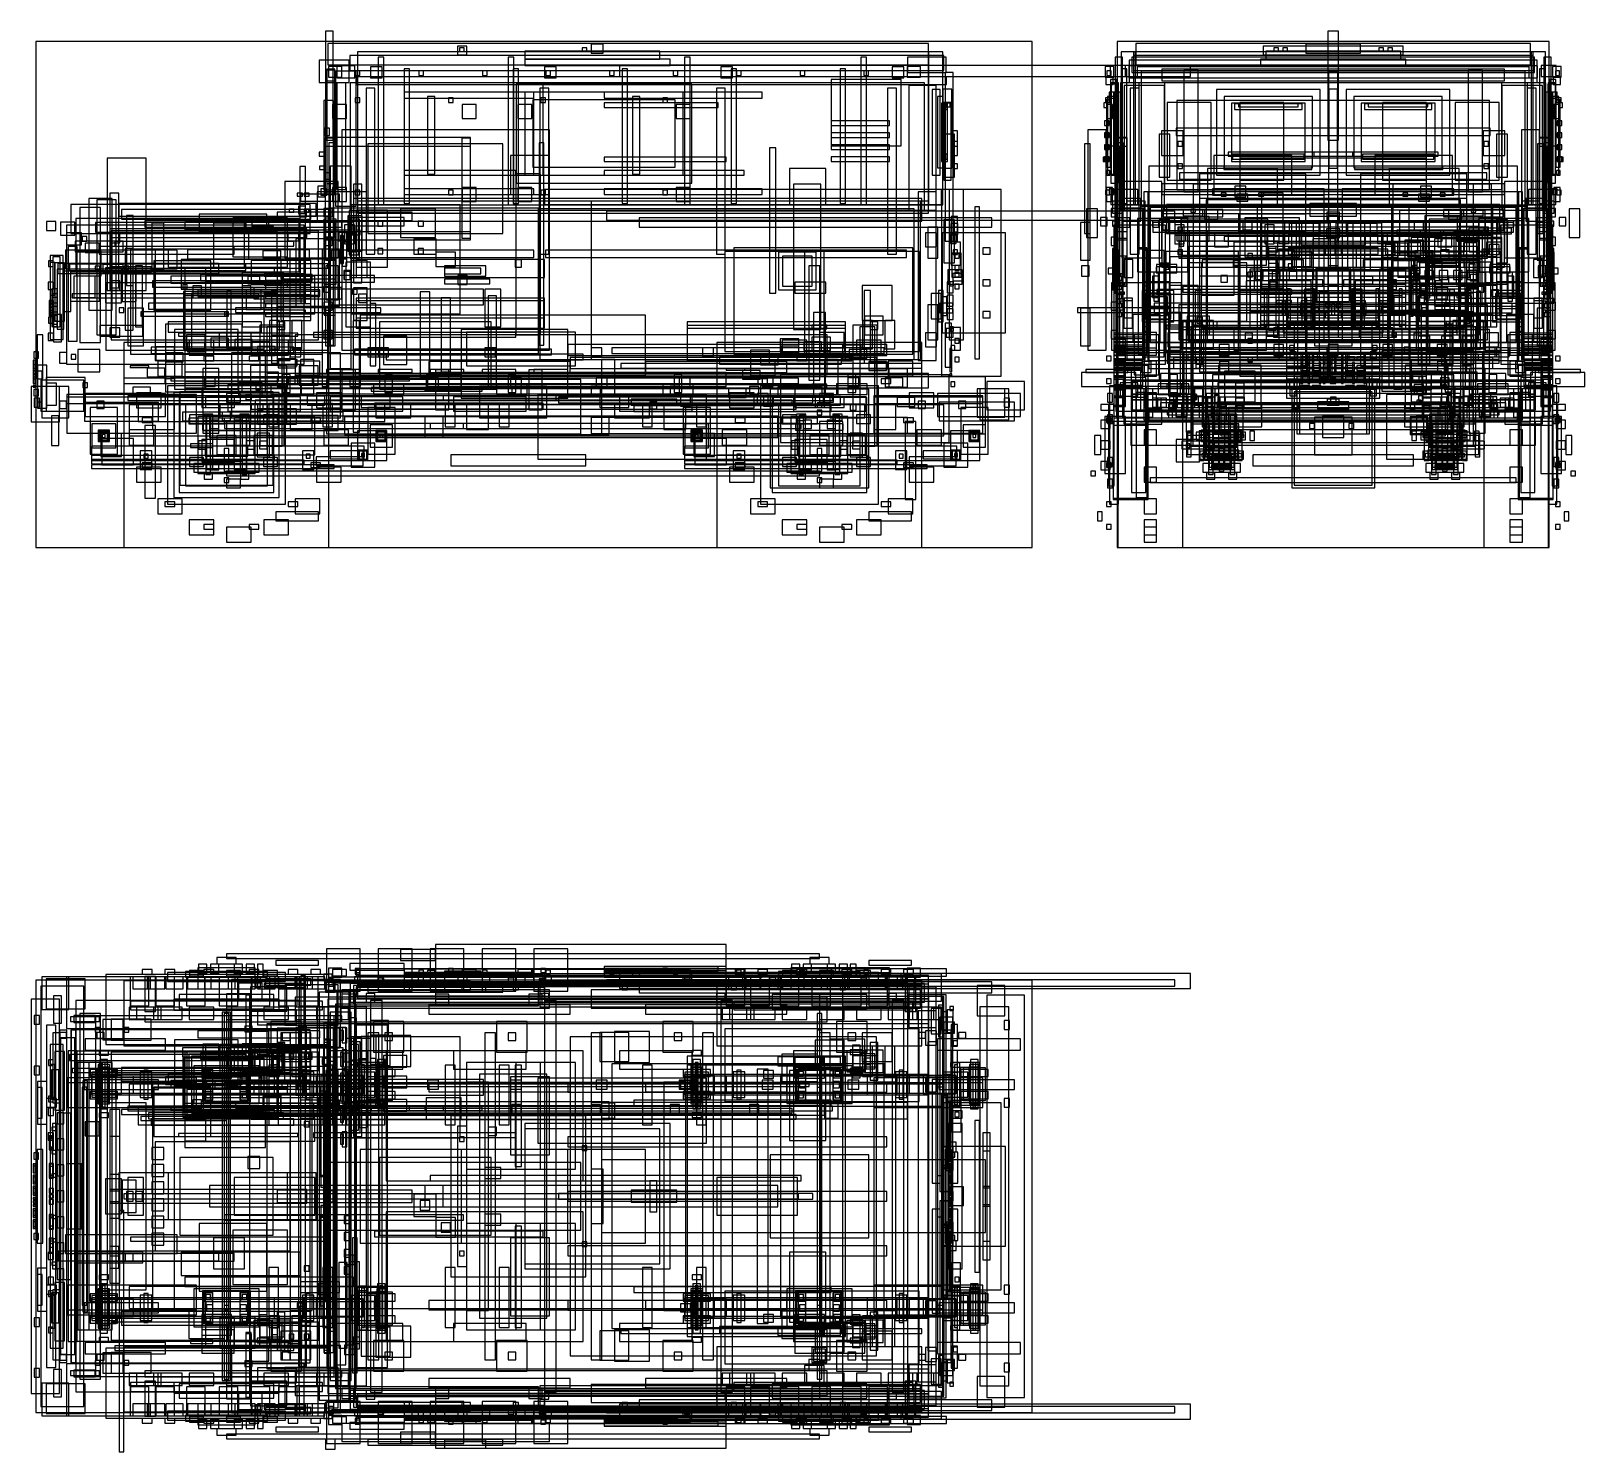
# Model space of a CAD drawing. Header units: millimetres. Extents: x -18 to 5970, y -985 to 4490.
import ezdxf

# ---------------------------------------------------------------- set-up
doc = ezdxf.new("R2010")
doc.units = ezdxf.units.MM

msp = doc.modelspace()

# ---------------------------------------------------------------- linework, layer by layer
at = {"layer": 'AS_FITTED_ROUTES'}
for p, q in [((705, 3594), (85, 3594)), ((85, 3594), (85, 3556)), ((1125, 3593), (365, 3593)), ((365, 3593), (365, 3577)), ((705, 3556), (705, 3594)), ((1125, 3577), (1125, 3593)), ((4789, 3594), (4751, 3594)), ((4751, 3594), (4751, 3556)), ((4789, 3556), (4789, 3594)), ((4843, 3593), (4827, 3593)), ((4827, 3593), (4827, 3577)), ((4843, 3577), (4843, 3593)), ((85, 3556), (705, 3556)), ((810, 3592), (130, 3592)), ((130, 3592), (130, 3568)), ((130, 3568), (810, 3568)), ((920, 3575), (330, 3575)), ((330, 3575), (330, 3555)), ((330, 3555), (920, 3555)), ((365, 3577), (1125, 3577)), ((950, 3546), (520, 3546)), ((520, 3546), (520, 3518)), ((1065, 3552), (635, 3552)), ((635, 3552), (635, 3528)), ((1305, 3548), (655, 3548)), ((655, 3548), (655, 3522)), ((810, 3568), (810, 3592)), ((920, 3555), (920, 3575)), ((950, 3518), (950, 3546)), ((1065, 3528), (1065, 3552)), ((1305, 3522), (1305, 3548)), ((3021, 3585), (2979, 3585)), ((2979, 3585), (2979, 3145)), ((3021, 3145), (3021, 3585)), ((4371, 3585), (4329, 3585)), ((4329, 3585), (4329, 3145)), ((4371, 3145), (4371, 3585)), ((4593, 3548), (4567, 3548)), ((4567, 3548), (4567, 3522)), ((4593, 3522), (4593, 3548)), ((4751, 3556), (4789, 3556)), ((4827, 3577), (4843, 3577)), ((5335, 3575), (5315, 3575)), ((5315, 3575), (5315, 3555)), ((5315, 3555), (5335, 3555)), ((5335, 3555), (5335, 3575)), ((5446, 3546), (5418, 3546)), ((5418, 3546), (5418, 3518)), ((5446, 3518), (5446, 3546)), ((5547, 3592), (5523, 3592)), ((5523, 3592), (5523, 3568)), ((5523, 3568), (5547, 3568)), ((5552, 3552), (5528, 3552)), ((5528, 3552), (5528, 3528)), ((5547, 3568), (5547, 3592)), ((5552, 3528), (5552, 3552)), ((860, 3478), (140, 3478)), ((140, 3478), (140, 3462)), ((520, 3518), (950, 3518)), ((1095, 3493), (625, 3493)), ((625, 3493), (625, 3467)), ((635, 3528), (1065, 3528)), ((655, 3522), (1305, 3522)), ((860, 3462), (860, 3478)), ((1095, 3467), (1095, 3493)), ((1131, 3506), (1109, 3506)), ((1109, 3506), (1109, 3484)), ((1109, 3484), (1131, 3484)), ((1131, 3484), (1131, 3506)), ((1239, 3494), (1221, 3494)), ((1221, 3494), (1221, 3476)), ((1221, 3476), (1239, 3476)), ((1239, 3476), (1239, 3494)), ((4840, 3494), (4320, 3494)), ((4320, 3494), (4320, 3476)), ((4320, 3476), (4840, 3476)), ((5580, 3506), (4420, 3506)), ((4420, 3506), (4420, 3484)), ((4420, 3484), (5580, 3484)), ((4567, 3522), (4593, 3522)), ((4840, 3476), (4840, 3494)), ((5418, 3518), (5446, 3518)), ((5493, 3478), (5477, 3478)), ((5477, 3478), (5477, 3462)), ((5493, 3462), (5493, 3478)), ((5528, 3528), (5552, 3528)), ((5580, 3484), (5580, 3506)), ((5637, 3493), (5611, 3493)), ((5611, 3493), (5611, 3467)), ((5637, 3467), (5637, 3493)), ((140, 3462), (860, 3462)), ((339, 3424), (321, 3424)), ((321, 3424), (321, 3406)), ((339, 3406), (339, 3424)), ((955, 3442), (435, 3442)), ((435, 3442), (435, 3418)), ((435, 3418), (955, 3418)), ((625, 3467), (1095, 3467)), ((1330, 3424), (770, 3424)), ((770, 3424), (770, 3406)), ((955, 3418), (955, 3442)), ((1039, 3459), (1021, 3459)), ((1021, 3459), (1021, 3441)), ((1021, 3441), (1039, 3441)), ((1039, 3441), (1039, 3459)), ((1330, 3406), (1330, 3424)), ((4945, 3424), (4015, 3424)), ((4015, 3424), (4015, 3406)), ((4945, 3406), (4945, 3424)), ((5322, 3442), (5298, 3442)), ((5298, 3442), (5298, 3418)), ((5298, 3418), (5322, 3418)), ((5322, 3418), (5322, 3442)), ((5359, 3424), (5341, 3424)), ((5341, 3424), (5341, 3406)), ((5359, 3406), (5359, 3424)), ((5477, 3462), (5493, 3462)), ((5850, 3459), (5490, 3459)), ((5490, 3459), (5490, 3441)), ((5490, 3441), (5850, 3441)), ((5611, 3467), (5637, 3467)), ((5850, 3441), (5850, 3459)), ((321, 3406), (339, 3406)), ((770, 3406), (1330, 3406)), ((1126, 3400), (1104, 3400)), ((1104, 3400), (1104, 3120)), ((1126, 3120), (1126, 3400)), ((1247, 3375), (1223, 3375)), ((1223, 3375), (1223, 2945)), ((1247, 2945), (1247, 3375)), ((4015, 3406), (4945, 3406)), ((4457, 3375), (4433, 3375)), ((4433, 3375), (4433, 2945)), ((4457, 2945), (4457, 3375)), ((5341, 3406), (5359, 3406)), ((5531, 3400), (5509, 3400)), ((5509, 3400), (5509, 3120)), ((5531, 3120), (5531, 3400)), ((1010, 3326), (550, 3326)), ((550, 3326), (550, 3314)), ((550, 3314), (1010, 3314)), ((1010, 3314), (1010, 3326)), ((1850, 3329), (1070, 3329)), ((1070, 3329), (1070, 3311)), ((1070, 3311), (1850, 3311)), ((1850, 3311), (1850, 3329)), ((5244, 3329), (5226, 3329)), ((5226, 3329), (5226, 3311)), ((5226, 3311), (5244, 3311)), ((5242, 3326), (5230, 3326)), ((5230, 3326), (5230, 3314)), ((5230, 3314), (5242, 3314)), ((5242, 3314), (5242, 3326)), ((5244, 3311), (5244, 3329)), ((154, 3244), (136, 3244)), ((136, 3244), (136, 3226)), ((154, 3226), (154, 3244)), ((995, 3272), (445, 3272)), ((445, 3272), (445, 3248)), ((445, 3248), (995, 3248)), ((995, 3248), (995, 3272)), ((5640, 3244), (4360, 3244)), ((4360, 3244), (4360, 3226)), ((5298, 3272), (5274, 3272)), ((5274, 3272), (5274, 3248)), ((5274, 3248), (5298, 3248)), ((5298, 3248), (5298, 3272)), ((5640, 3226), (5640, 3244)), ((136, 3226), (154, 3226)), ((3415, 3209), (2255, 3209)), ((2255, 3209), (2255, 3191)), ((2255, 3191), (3415, 3191)), ((3415, 3191), (3415, 3209)), ((4360, 3226), (5640, 3226)), ((4489, 3209), (4471, 3209)), ((4471, 3209), (4471, 3191)), ((4471, 3191), (4489, 3191)), ((4489, 3191), (4489, 3209)), ((2940, 3152), (340, 3152)), ((340, 3152), (340, 3132)), ((340, 3132), (2940, 3132)), ((1440, 3158), (520, 3158)), ((520, 3158), (520, 3142)), ((520, 3142), (1440, 3142)), ((692, 3154), (650, 3154)), ((650, 3154), (650, 3120)), ((650, 3120), (692, 3120)), ((692, 3120), (692, 3154)), ((2980, 3127), (740, 3127)), ((740, 3127), (740, 3113)), ((3040, 3128), (780, 3128)), ((780, 3128), (780, 3092)), ((972, 3154), (930, 3154)), ((930, 3154), (930, 3120)), ((930, 3120), (972, 3120)), ((972, 3120), (972, 3154)), ((1104, 3120), (1126, 3120)), ((1252, 3154), (1210, 3154)), ((1210, 3154), (1210, 3120)), ((1210, 3120), (1252, 3120)), ((1252, 3120), (1252, 3154)), ((1440, 3142), (1440, 3158)), ((1552, 3154), (1510, 3154)), ((1510, 3154), (1510, 3120)), ((1510, 3120), (1552, 3120)), ((1552, 3120), (1552, 3154)), ((1872, 3154), (1830, 3154)), ((1830, 3154), (1830, 3120)), ((1830, 3120), (1872, 3120)), ((1872, 3120), (1872, 3154)), ((2202, 3154), (2160, 3154)), ((2160, 3154), (2160, 3120)), ((2160, 3120), (2202, 3120)), ((2202, 3120), (2202, 3154)), ((2522, 3154), (2480, 3154)), ((2480, 3154), (2480, 3120)), ((2480, 3120), (2522, 3120)), ((2522, 3120), (2522, 3154)), ((2842, 3154), (2800, 3154)), ((2800, 3154), (2800, 3120)), ((2800, 3120), (2842, 3120)), ((2842, 3120), (2842, 3154)), ((2940, 3132), (2940, 3152)), ((2979, 3145), (3021, 3145)), ((2980, 3113), (2980, 3127)), ((3040, 3092), (3040, 3128)), ((3172, 3154), (3130, 3154)), ((3130, 3154), (3130, 3120)), ((3130, 3120), (3172, 3120)), ((3172, 3120), (3172, 3154)), ((4329, 3145), (4371, 3145)), ((5010, 3152), (4990, 3152)), ((4990, 3152), (4990, 3132)), ((4990, 3132), (5010, 3132)), ((5010, 3132), (5010, 3152)), ((5348, 3128), (5312, 3128)), ((5312, 3128), (5312, 3092)), ((5346, 3158), (5330, 3158)), ((5330, 3158), (5330, 3142)), ((5330, 3142), (5346, 3142)), ((5346, 3142), (5346, 3158)), ((5348, 3092), (5348, 3128)), ((5447, 3154), (5413, 3154)), ((5413, 3154), (5413, 3120)), ((5447, 3154), (5413, 3154)), ((5413, 3154), (5413, 3120)), ((5447, 3154), (5413, 3154)), ((5413, 3154), (5413, 3120)), ((5447, 3154), (5413, 3154)), ((5413, 3154), (5413, 3120)), ((5447, 3154), (5413, 3154)), ((5413, 3154), (5413, 3120)), ((5447, 3154), (5413, 3154)), ((5413, 3154), (5413, 3120)), ((5447, 3154), (5413, 3154)), ((5413, 3154), (5413, 3120)), ((5447, 3154), (5413, 3154)), ((5413, 3154), (5413, 3120)), ((5447, 3154), (5413, 3154)), ((5413, 3154), (5413, 3120)), ((5413, 3120), (5447, 3120)), ((5413, 3120), (5447, 3120)), ((5413, 3120), (5447, 3120)), ((5413, 3120), (5447, 3120)), ((5413, 3120), (5447, 3120)), ((5413, 3120), (5447, 3120)), ((5413, 3120), (5447, 3120)), ((5413, 3120), (5447, 3120)), ((5413, 3120), (5447, 3120)), ((5437, 3127), (5423, 3127)), ((5423, 3127), (5423, 3113)), ((5437, 3113), (5437, 3127)), ((5447, 3120), (5447, 3154)), ((5447, 3120), (5447, 3154)), ((5447, 3120), (5447, 3154)), ((5447, 3120), (5447, 3154)), ((5447, 3120), (5447, 3154)), ((5447, 3120), (5447, 3154)), ((5447, 3120), (5447, 3154)), ((5447, 3120), (5447, 3154)), ((5447, 3120), (5447, 3154)), ((5509, 3120), (5531, 3120)), ((740, 3113), (2980, 3113)), ((780, 3092), (3040, 3092)), ((830, 3090), (810, 3090)), ((810, 3090), (810, 3070)), ((830, 3090), (810, 3090)), ((810, 3090), (810, 3070)), ((810, 3070), (830, 3070)), ((810, 3070), (830, 3070)), ((830, 3070), (830, 3090)), ((830, 3070), (830, 3090)), ((2995, 3079), (2015, 3079)), ((2015, 3079), (2015, 3057)), ((2015, 3057), (2995, 3057)), ((2995, 3057), (2995, 3079)), ((3029, 3057), (3011, 3057)), ((3011, 3057), (3011, 3039)), ((3029, 3039), (3029, 3057)), ((4475, 3090), (4225, 3090)), ((4225, 3090), (4225, 3070)), ((4225, 3070), (4475, 3070)), ((5665, 3057), (4335, 3057)), ((4335, 3057), (4335, 3039)), ((4475, 3070), (4475, 3090)), ((5011, 3079), (4989, 3079)), ((4989, 3079), (4989, 3057)), ((4989, 3057), (5011, 3057)), ((5011, 3057), (5011, 3079)), ((5312, 3092), (5348, 3092)), ((5423, 3113), (5437, 3113)), ((5775, 3090), (5525, 3090)), ((5525, 3090), (5525, 3070)), ((5525, 3070), (5775, 3070)), ((5665, 3039), (5665, 3057)), ((5775, 3070), (5775, 3090)), ((2930, 3051), (830, 3051)), ((830, 3051), (830, 3033)), ((830, 3033), (2930, 3033)), ((2930, 3033), (2930, 3051)), ((3011, 3039), (3029, 3039)), ((4335, 3039), (5665, 3039)), ((5315, 3051), (5297, 3051)), ((5297, 3051), (5297, 3033)), ((5297, 3033), (5315, 3033)), ((5315, 3033), (5315, 3051)), ((1648, 2978), (728, 2978)), ((728, 2978), (728, 2958)), ((728, 2958), (1648, 2958)), ((1223, 2945), (1247, 2945)), ((2950, 2978), (1520, 2978)), ((1520, 2978), (1520, 2958)), ((1520, 2958), (2950, 2958)), ((1648, 2958), (1648, 2978)), ((2950, 2958), (2950, 2978)), ((4433, 2945), (4457, 2945)), ((4928, 2978), (4908, 2978)), ((4908, 2978), (4908, 2958)), ((4908, 2958), (4928, 2958)), ((4928, 2958), (4928, 2978)), ((5080, 2978), (5060, 2978)), ((5060, 2978), (5060, 2958)), ((5060, 2958), (5080, 2958)), ((5080, 2958), (5080, 2978)), ((1039, 850), (1021, 850)), ((1021, 850), (1021, 490)), ((1039, 490), (1039, 850)), ((830, 775), (810, 775)), ((810, 775), (810, 525)), ((830, 525), (830, 775)), ((3029, 665), (3011, 665)), ((3011, 665), (3011, -665)), ((3029, -665), (3029, 665)), ((154, 640), (136, 640)), ((136, 640), (136, -640)), ((154, -640), (154, 640)), ((1095, 637), (625, 637)), ((625, 637), (625, 611)), ((625, 611), (1095, 611)), ((1095, 611), (1095, 637)), ((810, 547), (130, 547)), ((130, 547), (130, 523)), ((1065, 552), (635, 552)), ((635, 552), (635, 528)), ((810, 523), (810, 547)), ((1065, 528), (1065, 552)), ((1131, 580), (1109, 580)), ((1109, 580), (1109, -580)), ((1131, -580), (1131, 580)), ((130, 523), (810, 523)), ((860, 493), (140, 493)), ((140, 493), (140, 477)), ((635, 528), (1065, 528)), ((810, 525), (830, 525)), ((860, 477), (860, 493)), ((1021, 490), (1039, 490)), ((1126, 531), (1104, 531)), ((1104, 531), (1104, 509)), ((1104, 509), (1126, 509)), ((1126, 509), (1126, 531)), ((140, 477), (860, 477)), ((950, 446), (520, 446)), ((520, 446), (520, 418)), ((692, 447), (650, 447)), ((650, 447), (650, 413)), ((692, 413), (692, 447)), ((2980, 437), (740, 437)), ((740, 437), (740, 423)), ((740, 423), (2980, 423)), ((972, 447), (930, 447)), ((930, 447), (930, 413)), ((950, 418), (950, 446)), ((972, 413), (972, 447)), ((1252, 447), (1210, 447)), ((1210, 447), (1210, 413)), ((1252, 413), (1252, 447)), ((1552, 447), (1510, 447)), ((1510, 447), (1510, 413)), ((1552, 413), (1552, 447)), ((1872, 447), (1830, 447)), ((1830, 447), (1830, 413)), ((1872, 413), (1872, 447)), ((2202, 447), (2160, 447)), ((2160, 447), (2160, 413)), ((2202, 413), (2202, 447)), ((2522, 447), (2480, 447)), ((2480, 447), (2480, 413)), ((2522, 413), (2522, 447)), ((2842, 447), (2800, 447)), ((2800, 447), (2800, 413)), ((2842, 413), (2842, 447)), ((2980, 423), (2980, 437)), ((3172, 447), (3130, 447)), ((3130, 447), (3130, 413)), ((3172, 413), (3172, 447)), ((520, 418), (950, 418)), ((650, 413), (692, 413)), ((930, 413), (972, 413)), ((1210, 413), (1252, 413)), ((1510, 413), (1552, 413)), ((1830, 413), (1872, 413)), ((2160, 413), (2202, 413)), ((2480, 413), (2522, 413)), ((2800, 413), (2842, 413)), ((3130, 413), (3172, 413)), ((920, 335), (330, 335)), ((330, 335), (330, 315)), ((330, 315), (920, 315)), ((955, 322), (435, 322)), ((435, 322), (435, 298)), ((1440, 346), (520, 346)), ((520, 346), (520, 330)), ((520, 330), (1440, 330)), ((1330, 359), (770, 359)), ((770, 359), (770, 341)), ((770, 341), (1330, 341)), ((3040, 348), (780, 348)), ((780, 348), (780, 312)), ((780, 312), (3040, 312)), ((2930, 315), (830, 315)), ((830, 315), (830, 297)), ((920, 315), (920, 335)), ((955, 298), (955, 322)), ((1330, 341), (1330, 359)), ((1440, 330), (1440, 346)), ((2930, 297), (2930, 315)), ((3040, 312), (3040, 348)), ((435, 298), (955, 298)), ((995, 298), (445, 298)), ((445, 298), (445, 274)), ((445, 274), (995, 274)), ((1010, 242), (550, 242)), ((550, 242), (550, 230)), ((830, 297), (2930, 297)), ((995, 274), (995, 298)), ((1010, 230), (1010, 242)), ((1850, 244), (1070, 244)), ((1070, 244), (1070, 226)), ((1850, 226), (1850, 244)), ((550, 230), (1010, 230)), ((1070, 226), (1850, 226)), ((2950, 80), (1520, 80)), ((1520, 80), (1520, 60)), ((1520, 60), (2950, 60)), ((2950, 60), (2950, 80)), ((2940, 10), (340, 10)), ((340, 10), (340, -10)), ((2995, 11), (2015, 11)), ((2015, 11), (2015, -11)), ((2940, -10), (2940, 10)), ((2995, -11), (2995, 11)), ((339, -55), (321, -55)), ((321, -55), (321, -985)), ((339, -985), (339, -55)), ((340, -10), (2940, -10)), ((2015, -11), (2995, -11)), ((1648, -72), (728, -72)), ((728, -72), (728, -92)), ((728, -92), (1648, -92)), ((1648, -92), (1648, -72)), ((1125, -157), (365, -157)), ((365, -157), (365, -173)), ((365, -173), (1125, -173)), ((1125, -173), (1125, -157)), ((1239, -160), (1221, -160)), ((1221, -160), (1221, -680)), ((1239, -680), (1239, -160)), ((705, -211), (85, -211)), ((85, -211), (85, -249)), ((705, -249), (705, -211)), ((85, -249), (705, -249)), ((1305, -407), (655, -407)), ((655, -407), (655, -433)), ((1305, -433), (1305, -407)), ((655, -433), (1305, -433)), ((830, -525), (810, -525)), ((810, -525), (810, -775)), ((830, -775), (830, -525)), ((3415, -511), (2255, -511)), ((2255, -511), (2255, -529)), ((2255, -529), (3415, -529)), ((3415, -529), (3415, -511)), ((1109, -580), (1131, -580)), ((1247, -543), (1223, -543)), ((1223, -543), (1223, -567)), ((1223, -567), (1247, -567)), ((1247, -567), (1247, -543)), ((136, -640), (154, -640)), ((3021, -629), (2979, -629)), ((2979, -629), (2979, -671)), ((3021, -671), (3021, -629)), ((1221, -680), (1239, -680)), ((2979, -671), (3021, -671)), ((3011, -665), (3029, -665)), ((810, -775), (830, -775)), ((321, -985), (339, -985))]:
    msp.add_line(p, q, dxfattribs=at)
at = {"layer": 'BODY'}
for p, q in [((1146, 4490), (1116, 4490)), ((1116, 4490), (1116, 4070)), ((1146, 4070), (1146, 4490)), ((5021, 4490), (4979, 4490)), ((4979, 4490), (4979, 4070)), ((5021, 4070), (5021, 4490)), ((1152, 4343), (1122, 4343)), ((1122, 4343), (1122, 4298)), ((1152, 4340), (1122, 4340)), ((1122, 4340), (1122, 3870)), ((1152, 4340), (1122, 4340)), ((1122, 4340), (1122, 3870)), ((1152, 4298), (1152, 4343)), ((1152, 3870), (1152, 4340)), ((1152, 3870), (1152, 4340)), ((1235, 4335), (1155, 4335)), ((1155, 4335), (1155, 3815)), ((1235, 3815), (1235, 4335)), ((5740, 4335), (4260, 4335)), ((4260, 4335), (4260, 3815)), ((5660, 4343), (4340, 4343)), ((4340, 4343), (4340, 4298)), ((4479.5, 4340), (4424.5, 4340)), ((4424.5, 4340), (4424.5, 3870)), ((4479.5, 3870), (4479.5, 4340)), ((5575.5, 4340), (5520.5, 4340)), ((5520.5, 4340), (5520.5, 3870)), ((5575.5, 3870), (5575.5, 4340)), ((5660, 4298), (5660, 4343)), ((5740, 3815), (5740, 4335)), ((1122, 4298), (1152, 4298)), ((1195, 4290), (1160, 4290)), ((1160, 4290), (1160, 3880)), ((1195, 3880), (1195, 4290)), ((4340, 4298), (5660, 4298)), ((5650, 4290), (4350, 4290)), ((4350, 4290), (4350, 3880)), ((5650, 3880), (5650, 4290)), ((1148, 4222), (1110, 4222)), ((1110, 4222), (1110, 3878)), ((1148, 3878), (1148, 4222)), ((5602, 4222), (4398, 4222)), ((4398, 4222), (4398, 3878)), ((5602, 3878), (5602, 4222)), ((1132, 4116), (1112, 4116)), ((1112, 4116), (1112, 4088)), ((1112, 4088), (1132, 4088)), ((1675, 4080), (1115, 4080)), ((1115, 4080), (1115, 4046)), ((1675, 4080), (1115, 4080)), ((1115, 4080), (1115, 4046)), ((1149, 4077), (1115, 4077)), ((1115, 4077), (1115, 3692)), ((1149, 4077), (1115, 4077)), ((1115, 4077), (1115, 3692)), ((1132, 4088), (1132, 4116)), ((1149, 3692), (1149, 4077)), ((1149, 3692), (1149, 4077)), ((1980, 4110), (1180, 4110)), ((1180, 4110), (1180, 3260)), ((1980, 4110), (1180, 4110)), ((1180, 4110), (1180, 3260)), ((1676, 4077), (1642, 4077)), ((1642, 4077), (1642, 3692)), ((1676, 4077), (1642, 4077)), ((1642, 4077), (1642, 3692)), ((1675, 4046), (1675, 4080)), ((1675, 4046), (1675, 4080)), ((1676, 3692), (1676, 4077)), ((1676, 3692), (1676, 4077)), ((1980, 3260), (1980, 4110)), ((1980, 3260), (1980, 4110)), ((4125, 4110), (4055, 4110)), ((4055, 4110), (4055, 3260)), ((4125, 3260), (4125, 4110)), ((4205.5, 4080), (4170.5, 4080)), ((4170.5, 4080), (4170.5, 4046)), ((4205.5, 4077), (4170.5, 4077)), ((4170.5, 4077), (4170.5, 3692)), ((4205.5, 4077), (4170.5, 4077)), ((4170.5, 4077), (4170.5, 3692)), ((4205.5, 4046), (4205.5, 4080)), ((4205.5, 3692), (4205.5, 4077)), ((4205.5, 3692), (4205.5, 4077)), ((5605, 4116), (4395, 4116)), ((4395, 4116), (4395, 4088)), ((4395, 4088), (5605, 4088)), ((5605, 4088), (5605, 4116)), ((5795, 4110), (5725, 4110)), ((5725, 4110), (5725, 3260)), ((5829.5, 4080), (5794.5, 4080)), ((5794.5, 4080), (5794.5, 4046)), ((5829.5, 4077), (5794.5, 4077)), ((5794.5, 4077), (5794.5, 3692)), ((5829.5, 4077), (5794.5, 4077)), ((5794.5, 4077), (5794.5, 3692)), ((5795, 3260), (5795, 4110)), ((5829.5, 4046), (5829.5, 4080)), ((5829.5, 3692), (5829.5, 4077)), ((5829.5, 3692), (5829.5, 4077)), ((1116, 4024), (1092, 4024)), ((1092, 4024), (1092, 4008)), ((1116, 4024), (1092, 4024)), ((1092, 4024), (1092, 4008)), ((1115, 4046), (1675, 4046)), ((1115, 4046), (1675, 4046)), ((1116, 4070), (1146, 4070)), ((1116, 4008), (1116, 4024)), ((1116, 4008), (1116, 4024)), ((1148, 4060), (1130, 4060)), ((1130, 4060), (1130, 3280)), ((1148, 4060), (1130, 4060)), ((1130, 4060), (1130, 3280)), ((1148, 3280), (1148, 4060)), ((1148, 3280), (1148, 4060)), ((1800, 4055), (1280, 4055)), ((1280, 4055), (1280, 3710)), ((1800, 4055), (1280, 4055)), ((1280, 4055), (1280, 3710)), ((1800, 3710), (1800, 4055)), ((1800, 3710), (1800, 4055)), ((1958, 4060), (1940, 4060)), ((1940, 4060), (1940, 3280)), ((1958, 4060), (1940, 4060)), ((1940, 4060), (1940, 3280)), ((1958, 3280), (1958, 4060)), ((1958, 3280), (1958, 4060)), ((2852, 4040), (2828, 4040)), ((2828, 4040), (2828, 3480)), ((2852, 4040), (2828, 4040)), ((2828, 4040), (2828, 3480)), ((2852, 3480), (2852, 4040)), ((2852, 3480), (2852, 4040)), ((4063, 4055), (4041, 4055)), ((4041, 4055), (4041, 3710)), ((4063, 3710), (4063, 4055)), ((4178, 4040), (4158, 4040)), ((4158, 4040), (4158, 3480)), ((4190, 4060), (4162, 4060)), ((4162, 4060), (4162, 3280)), ((4190, 4060), (4162, 4060)), ((4162, 4060), (4162, 3280)), ((4170.5, 4046), (4205.5, 4046)), ((4178, 3480), (4178, 4040)), ((4190, 3280), (4190, 4060)), ((4190, 3280), (4190, 4060)), ((5075, 4024), (4595, 4024)), ((4595, 4024), (4595, 4008)), ((5405, 4024), (4925, 4024)), ((4925, 4024), (4925, 4008)), ((4979, 4070), (5021, 4070)), ((5075, 4008), (5075, 4024)), ((5405, 4008), (5405, 4024)), ((5809, 4055), (5787, 4055)), ((5787, 4055), (5787, 3710)), ((5794.5, 4046), (5829.5, 4046)), ((5809, 3710), (5809, 4055)), ((5838, 4060), (5810, 4060)), ((5810, 4060), (5810, 3280)), ((5838, 4060), (5810, 4060)), ((5810, 4060), (5810, 3280)), ((5842, 4040), (5822, 4040)), ((5822, 4040), (5822, 3480)), ((5838, 3280), (5838, 4060)), ((5838, 3280), (5838, 4060)), ((5842, 3480), (5842, 4040)), ((1040, 3968), (1018, 3968)), ((1018, 3968), (1018, 3458)), ((1040, 3968), (1018, 3968)), ((1018, 3968), (1018, 3458)), ((1040, 3458), (1040, 3968)), ((1040, 3458), (1040, 3968)), ((1092, 4008), (1116, 4008)), ((1092, 4008), (1116, 4008)), ((1112, 3970), (1094, 3970)), ((1094, 3970), (1094, 3956)), ((1112, 3970), (1094, 3970)), ((1094, 3970), (1094, 3956)), ((1094, 3956), (1112, 3956)), ((1094, 3956), (1112, 3956)), ((1112, 3956), (1112, 3970)), ((1112, 3956), (1112, 3970)), ((1215, 3970), (1135, 3970)), ((1135, 3970), (1135, 3190)), ((1215, 3190), (1215, 3970)), ((4188, 3968), (4166, 3968)), ((4166, 3968), (4166, 3458)), ((4188, 3458), (4188, 3968)), ((5710, 3970), (4290, 3970)), ((4290, 3970), (4290, 3190)), ((4918, 3970), (4578, 3970)), ((4578, 3970), (4578, 3956)), ((4578, 3956), (4918, 3956)), ((4595, 4008), (5075, 4008)), ((4918, 3956), (4918, 3970)), ((4925, 4008), (5405, 4008)), ((5422, 3970), (5082, 3970)), ((5082, 3970), (5082, 3956)), ((5082, 3956), (5422, 3956)), ((5422, 3956), (5422, 3970)), ((5710, 3190), (5710, 3970)), ((5834, 3968), (5812, 3968)), ((5812, 3968), (5812, 3458)), ((5834, 3458), (5834, 3968)), ((1165, 3910), (960, 3910)), ((960, 3910), (960, 3616)), ((1165, 3910), (960, 3910)), ((960, 3910), (960, 3616)), ((1113, 3893), (1087, 3893)), ((1087, 3893), (1087, 3851)), ((1113, 3893), (1087, 3893)), ((1087, 3893), (1087, 3851)), ((1132, 3944), (1112, 3944)), ((1112, 3944), (1112, 3920)), ((1112, 3920), (1132, 3920)), ((1113, 3851), (1113, 3893)), ((1113, 3851), (1113, 3893)), ((1152, 3902), (1122, 3902)), ((1122, 3902), (1122, 3860)), ((1132, 3920), (1132, 3944)), ((1152, 3860), (1152, 3902)), ((1165, 3616), (1165, 3910)), ((1165, 3616), (1165, 3910)), ((4340, 3910), (4185, 3910)), ((4185, 3910), (4185, 3616)), ((4340, 3616), (4340, 3910)), ((5660, 3902), (4340, 3902)), ((4340, 3902), (4340, 3860)), ((5592.5, 3944), (4407.5, 3944)), ((4407.5, 3944), (4407.5, 3920)), ((4407.5, 3920), (5592.5, 3920)), ((4663, 3893), (4621, 3893)), ((4621, 3893), (4621, 3851)), ((4663, 3851), (4663, 3893)), ((5379, 3893), (5337, 3893)), ((5337, 3893), (5337, 3851)), ((5379, 3851), (5379, 3893)), ((5592.5, 3920), (5592.5, 3944)), ((5815, 3910), (5660, 3910)), ((5660, 3910), (5660, 3616)), ((5660, 3860), (5660, 3902)), ((5815, 3616), (5815, 3910)), ((1028, 3866), (1008, 3866)), ((1008, 3866), (1008, 3854)), ((1028, 3866), (1008, 3866)), ((1008, 3866), (1008, 3854)), ((1008, 3854), (1028, 3854)), ((1008, 3854), (1028, 3854)), ((1170, 3861), (1020, 3861)), ((1020, 3861), (1020, 3835)), ((1170, 3861), (1020, 3861)), ((1020, 3861), (1020, 3835)), ((1020, 3835), (1170, 3835)), ((1020, 3835), (1170, 3835)), ((1028, 3854), (1028, 3866)), ((1028, 3854), (1028, 3866)), ((1054, 3866), (1034, 3866)), ((1034, 3866), (1034, 3854)), ((1054, 3866), (1034, 3866)), ((1034, 3866), (1034, 3854)), ((1034, 3854), (1054, 3854)), ((1034, 3854), (1054, 3854)), ((1054, 3854), (1054, 3866)), ((1054, 3854), (1054, 3866)), ((1275, 3870), (1085, 3870)), ((1085, 3870), (1085, 3760)), ((1087, 3851), (1113, 3851)), ((1087, 3851), (1113, 3851)), ((1122, 3882), (1098, 3882)), ((1098, 3882), (1098, 3858)), ((1122, 3882), (1098, 3882)), ((1098, 3882), (1098, 3858)), ((1098, 3858), (1122, 3858)), ((1098, 3858), (1122, 3858)), ((1110, 3878), (1148, 3878)), ((1122, 3858), (1122, 3882)), ((1122, 3858), (1122, 3882)), ((1122, 3870), (1152, 3870)), ((1122, 3870), (1152, 3870)), ((1122, 3860), (1152, 3860)), ((1160, 3880), (1195, 3880)), ((1170, 3835), (1170, 3861)), ((1170, 3835), (1170, 3861)), ((1275, 3760), (1275, 3870)), ((3490, 3880), (1960, 3880)), ((1960, 3880), (1960, 3822)), ((3490, 3880), (1960, 3880)), ((1960, 3880), (1960, 3822)), ((3410, 3835), (2140, 3835)), ((2140, 3835), (2140, 3225)), ((3410, 3835), (2140, 3835)), ((2140, 3835), (2140, 3225)), ((3470, 3870), (3400, 3870)), ((3400, 3870), (3400, 3220)), ((3410, 3225), (3410, 3835)), ((3410, 3225), (3410, 3835)), ((3470, 3220), (3470, 3870)), ((3490, 3822), (3490, 3880)), ((3490, 3822), (3490, 3880)), ((3720, 3880), (3490, 3880)), ((3490, 3880), (3490, 3160)), ((3575, 3880), (3520, 3880)), ((3520, 3880), (3520, 3300)), ((3575, 3300), (3575, 3880)), ((3720, 3160), (3720, 3880)), ((4247.5, 3880), (4142.5, 3880)), ((4142.5, 3880), (4142.5, 3822)), ((4275, 3835), (4205, 3835)), ((4205, 3835), (4205, 3225)), ((4247.5, 3822), (4247.5, 3880)), ((5730, 3870), (4270, 3870)), ((4270, 3870), (4270, 3760)), ((4275, 3225), (4275, 3835)), ((5715, 3870), (4285, 3870)), ((4285, 3870), (4285, 3220)), ((4340, 3860), (5660, 3860)), ((4350, 3880), (5650, 3880)), ((4398, 3878), (5602, 3878)), ((4424.5, 3870), (4479.5, 3870)), ((4965, 3882), (4535, 3882)), ((4535, 3882), (4535, 3858)), ((4535, 3858), (4965, 3858)), ((4588, 3866), (4568, 3866)), ((4568, 3866), (4568, 3854)), ((4568, 3854), (4588, 3854)), ((4588, 3854), (4588, 3866)), ((4621, 3851), (4663, 3851)), ((4671, 3861), (4629, 3861)), ((4629, 3861), (4629, 3835)), ((4629, 3835), (4671, 3835)), ((5360, 3880), (4640, 3880)), ((4640, 3880), (4640, 3160)), ((4671, 3835), (4671, 3861)), ((4732, 3866), (4712, 3866)), ((4712, 3866), (4712, 3854)), ((4712, 3854), (4732, 3854)), ((4732, 3854), (4732, 3866)), ((5036, 3880), (4964, 3880)), ((4964, 3880), (4964, 3300)), ((4965, 3858), (4965, 3882)), ((5465, 3882), (5035, 3882)), ((5035, 3882), (5035, 3858)), ((5035, 3858), (5465, 3858)), ((5036, 3300), (5036, 3880)), ((5288, 3866), (5268, 3866)), ((5268, 3866), (5268, 3854)), ((5268, 3854), (5288, 3854)), ((5288, 3854), (5288, 3866)), ((5371, 3861), (5329, 3861)), ((5329, 3861), (5329, 3835)), ((5329, 3835), (5371, 3835)), ((5337, 3851), (5379, 3851)), ((5360, 3160), (5360, 3880)), ((5371, 3835), (5371, 3861)), ((5432, 3866), (5412, 3866)), ((5412, 3866), (5412, 3854)), ((5412, 3854), (5432, 3854)), ((5432, 3854), (5432, 3866)), ((5465, 3858), (5465, 3882)), ((5520.5, 3870), (5575.5, 3870)), ((5715, 3220), (5715, 3870)), ((5795, 3835), (5725, 3835)), ((5725, 3835), (5725, 3225)), ((5730, 3760), (5730, 3870)), ((5857.5, 3880), (5752.5, 3880)), ((5752.5, 3880), (5752.5, 3822)), ((5795, 3225), (5795, 3835)), ((5857.5, 3822), (5857.5, 3880)), ((1058, 3822), (135, 3822)), ((135, 3822), (135, 3710)), ((250, 3810), (170, 3810)), ((170, 3810), (170, 3290)), ((250, 3290), (250, 3810)), ((1080, 3825), (320, 3825)), ((320, 3825), (320, 3777)), ((320, 3777), (1080, 3777)), ((1060, 3803), (330, 3803)), ((330, 3803), (330, 3765)), ((1060, 3803), (330, 3803)), ((330, 3803), (330, 3765)), ((1450, 3792), (930, 3792)), ((930, 3792), (930, 3760)), ((995, 3804), (977, 3804)), ((977, 3804), (977, 3792)), ((995, 3804), (977, 3804)), ((977, 3804), (977, 3792)), ((977, 3792), (995, 3792)), ((977, 3792), (995, 3792)), ((995, 3792), (995, 3804)), ((995, 3792), (995, 3804)), ((1040, 3815), (1012, 3815)), ((1012, 3815), (1012, 3787)), ((1012, 3787), (1040, 3787)), ((1131, 3802), (1015, 3802)), ((1015, 3802), (1015, 3778)), ((1131, 3802), (1015, 3802)), ((1015, 3802), (1015, 3778)), ((1015, 3778), (1131, 3778)), ((1015, 3778), (1131, 3778)), ((1044, 3802), (1016, 3802)), ((1016, 3802), (1016, 3774)), ((1044, 3802), (1016, 3802)), ((1016, 3802), (1016, 3774)), ((1016, 3774), (1044, 3774)), ((1016, 3774), (1044, 3774)), ((1053, 3804), (1035, 3804)), ((1035, 3804), (1035, 3792)), ((1053, 3804), (1035, 3804)), ((1035, 3804), (1035, 3792)), ((1035, 3792), (1053, 3792)), ((1035, 3792), (1053, 3792)), ((1040, 3787), (1040, 3815)), ((1044, 3774), (1044, 3802)), ((1044, 3774), (1044, 3802)), ((1053, 3792), (1053, 3804)), ((1053, 3792), (1053, 3804)), ((1058, 3710), (1058, 3822)), ((1060, 3765), (1060, 3803)), ((1060, 3765), (1060, 3803)), ((1080, 3777), (1080, 3825)), ((1142, 3806), (1110, 3806)), ((1110, 3806), (1110, 3774)), ((1142, 3806), (1110, 3806)), ((1110, 3806), (1110, 3774)), ((1110, 3774), (1142, 3774)), ((1110, 3774), (1142, 3774)), ((1938, 3808), (1128, 3808)), ((1128, 3808), (1128, 3248)), ((1938, 3808), (1128, 3808)), ((1128, 3808), (1128, 3248)), ((1131, 3778), (1131, 3802)), ((1131, 3778), (1131, 3802)), ((1142, 3774), (1142, 3806)), ((1142, 3774), (1142, 3806)), ((1155, 3815), (1235, 3815)), ((1540, 3805), (1405, 3805)), ((1405, 3805), (1405, 3695)), ((1540, 3805), (1405, 3805)), ((1405, 3805), (1405, 3695)), ((1450, 3760), (1450, 3792)), ((1540, 3695), (1540, 3805)), ((1540, 3695), (1540, 3805)), ((1938, 3248), (1938, 3808)), ((1938, 3248), (1938, 3808)), ((3385, 3805), (1942, 3805)), ((1942, 3805), (1942, 3224)), ((3385, 3805), (1942, 3805)), ((1942, 3805), (1942, 3224)), ((1960, 3822), (3490, 3822)), ((1960, 3822), (3490, 3822)), ((3385, 3224), (3385, 3805)), ((3385, 3224), (3385, 3805)), ((3637, 3812.5), (3619, 3812.5)), ((3619, 3812.5), (3619, 3227.5)), ((3637, 3227.5), (3637, 3812.5)), ((4091, 3805), (4049, 3805)), ((4049, 3805), (4049, 3695)), ((4091, 3695), (4091, 3805)), ((4142.5, 3822), (4247.5, 3822)), ((4170, 3806), (4144, 3806)), ((4144, 3806), (4144, 3774)), ((4144, 3774), (4170, 3774)), ((4170, 3774), (4170, 3806)), ((4270, 3805), (4170, 3805)), ((4170, 3805), (4170, 3224)), ((4266, 3808), (4176, 3808)), ((4176, 3808), (4176, 3248)), ((4260, 3815), (5740, 3815)), ((4266, 3248), (4266, 3808)), ((4270, 3224), (4270, 3805)), ((5705, 3810), (4295, 3810)), ((4295, 3810), (4295, 3290)), ((5655, 3815), (4345, 3815)), ((4345, 3815), (4345, 3787)), ((4575, 3802), (4345, 3802)), ((4345, 3802), (4345, 3774)), ((4345, 3787), (5655, 3787)), ((4345, 3774), (4575, 3774)), ((5642, 3822), (4358, 3822)), ((4358, 3822), (4358, 3710)), ((4498, 3802), (4422, 3802)), ((4422, 3802), (4422, 3778)), ((4422, 3778), (4498, 3778)), ((4469, 3804), (4451, 3804)), ((4451, 3804), (4451, 3792)), ((4469, 3804), (4451, 3804)), ((4451, 3804), (4451, 3792)), ((4451, 3792), (4469, 3792)), ((4451, 3792), (4469, 3792)), ((4469, 3792), (4469, 3804)), ((4469, 3792), (4469, 3804)), ((4498, 3778), (4498, 3802)), ((4556, 3803), (4504, 3803)), ((4504, 3803), (4504, 3765)), ((4556, 3765), (4556, 3803)), ((4575, 3774), (4575, 3802)), ((5292.5, 3812.5), (4707.5, 3812.5)), ((4707.5, 3812.5), (4707.5, 3227.5)), ((5090, 3825), (4910, 3825)), ((4910, 3825), (4910, 3777)), ((4910, 3777), (5090, 3777)), ((5024, 3792), (4976, 3792)), ((4976, 3792), (4976, 3760)), ((5024, 3760), (5024, 3792)), ((5090, 3777), (5090, 3825)), ((5292.5, 3227.5), (5292.5, 3812.5)), ((5655, 3802), (5425, 3802)), ((5425, 3802), (5425, 3774)), ((5425, 3774), (5655, 3774)), ((5496, 3803), (5444, 3803)), ((5444, 3803), (5444, 3765)), ((5496, 3765), (5496, 3803)), ((5578, 3802), (5502, 3802)), ((5502, 3802), (5502, 3778)), ((5502, 3778), (5578, 3778)), ((5549, 3804), (5531, 3804)), ((5531, 3804), (5531, 3792)), ((5549, 3804), (5531, 3804)), ((5531, 3804), (5531, 3792)), ((5531, 3792), (5549, 3792)), ((5531, 3792), (5549, 3792)), ((5549, 3792), (5549, 3804)), ((5549, 3792), (5549, 3804)), ((5578, 3778), (5578, 3802)), ((5642, 3710), (5642, 3822)), ((5655, 3787), (5655, 3815)), ((5655, 3774), (5655, 3802)), ((5705, 3290), (5705, 3810)), ((5830, 3805), (5730, 3805)), ((5730, 3805), (5730, 3224)), ((5824, 3808), (5734, 3808)), ((5734, 3808), (5734, 3248)), ((5752.5, 3822), (5857.5, 3822)), ((5824, 3248), (5824, 3808)), ((5856, 3806), (5830, 3806)), ((5830, 3806), (5830, 3774)), ((5830, 3224), (5830, 3805)), ((5830, 3774), (5856, 3774)), ((5856, 3774), (5856, 3806)), ((5951, 3805), (5909, 3805)), ((5909, 3805), (5909, 3695)), ((5951, 3695), (5951, 3805)), ((78, 3756), (42, 3756)), ((42, 3756), (42, 3722)), ((42, 3722), (78, 3722)), ((78, 3722), (78, 3756)), ((150, 3754), (96, 3754)), ((96, 3754), (96, 3704)), ((1035, 3742), (118, 3742)), ((118, 3742), (118, 3206)), ((1035, 3742), (118, 3742)), ((118, 3742), (118, 3206)), ((150, 3704), (150, 3754)), ((1015, 3768), (155, 3768)), ((155, 3768), (155, 3562)), ((1015, 3768), (155, 3768)), ((155, 3768), (155, 3562)), ((1150, 3753), (230, 3753)), ((230, 3753), (230, 3715)), ((230, 3715), (1150, 3715)), ((1045, 3728), (285, 3728)), ((285, 3728), (285, 3694)), ((1090, 3720), (290, 3720)), ((290, 3720), (290, 3300)), ((1090, 3720), (290, 3720)), ((290, 3720), (290, 3300)), ((330, 3765), (1060, 3765)), ((330, 3765), (1060, 3765)), ((1180, 3759), (420, 3759)), ((420, 3759), (420, 3735)), ((1180, 3759), (420, 3759)), ((420, 3759), (420, 3735)), ((420, 3735), (1180, 3735)), ((420, 3735), (1180, 3735)), ((1225, 3754), (575, 3754)), ((575, 3754), (575, 3724)), ((1225, 3754), (575, 3754)), ((575, 3754), (575, 3724)), ((575, 3724), (1225, 3724)), ((575, 3724), (1225, 3724)), ((834, 3752), (806, 3752)), ((806, 3752), (806, 3724)), ((834, 3752), (806, 3752)), ((806, 3752), (806, 3724)), ((806, 3724), (834, 3724)), ((806, 3724), (834, 3724)), ((898, 3768), (810, 3768)), ((810, 3768), (810, 3710)), ((898, 3768), (810, 3768)), ((810, 3768), (810, 3710)), ((834, 3724), (834, 3752)), ((834, 3724), (834, 3752)), ((898, 3710), (898, 3768)), ((898, 3710), (898, 3768)), ((930, 3760), (1450, 3760)), ((1015, 3562), (1015, 3768)), ((1015, 3562), (1015, 3768)), ((1035, 3206), (1035, 3742)), ((1035, 3206), (1035, 3742)), ((1045, 3694), (1045, 3728)), ((1085, 3760), (1275, 3760)), ((1090, 3300), (1090, 3720)), ((1090, 3300), (1090, 3720)), ((1675, 3716), (1115, 3716)), ((1115, 3716), (1115, 3686)), ((1675, 3716), (1115, 3716)), ((1115, 3716), (1115, 3686)), ((1154, 3752.5), (1116, 3752.5)), ((1116, 3752.5), (1116, 3607.5)), ((1154, 3752.5), (1116, 3752.5)), ((1116, 3752.5), (1116, 3607.5)), ((1150, 3715), (1150, 3753)), ((1154, 3607.5), (1154, 3752.5)), ((1154, 3607.5), (1154, 3752.5)), ((1180, 3735), (1180, 3759)), ((1180, 3735), (1180, 3759)), ((1420, 3772), (1210, 3772)), ((1210, 3772), (1210, 3740)), ((1420, 3772), (1210, 3772)), ((1210, 3772), (1210, 3740)), ((1210, 3740), (1420, 3740)), ((1210, 3740), (1420, 3740)), ((1225, 3724), (1225, 3754)), ((1225, 3724), (1225, 3754)), ((1338, 3758), (1318, 3758)), ((1318, 3758), (1318, 3738)), ((1338, 3758), (1318, 3758)), ((1318, 3758), (1318, 3738)), ((1318, 3738), (1338, 3738)), ((1318, 3738), (1338, 3738)), ((1338, 3738), (1338, 3758)), ((1338, 3738), (1338, 3758)), ((1420, 3740), (1420, 3772)), ((1420, 3740), (1420, 3772)), ((1494, 3758), (1474, 3758)), ((1474, 3758), (1474, 3738)), ((1494, 3758), (1474, 3758)), ((1474, 3758), (1474, 3738)), ((1474, 3738), (1494, 3738)), ((1474, 3738), (1494, 3738)), ((1494, 3738), (1494, 3758)), ((1494, 3738), (1494, 3758)), ((1675, 3686), (1675, 3716)), ((1675, 3686), (1675, 3716)), ((3685, 3771), (2325, 3771)), ((2325, 3771), (2325, 3735)), ((3685, 3771), (2325, 3771)), ((2325, 3771), (2325, 3735)), ((2325, 3735), (3685, 3735)), ((2325, 3735), (3685, 3735)), ((3476, 3735), (3438, 3735)), ((3438, 3735), (3438, 3615)), ((3476, 3615), (3476, 3735)), ((3685, 3735), (3685, 3771)), ((3685, 3735), (3685, 3771)), ((4064, 3752.5), (4026, 3752.5)), ((4026, 3752.5), (4026, 3607.5)), ((4064, 3607.5), (4064, 3752.5)), ((4129, 3772), (4103, 3772)), ((4103, 3772), (4103, 3740)), ((4103, 3740), (4129, 3740)), ((4129, 3740), (4129, 3772)), ((4166, 3758), (4150, 3758)), ((4150, 3758), (4150, 3738)), ((4166, 3758), (4150, 3758)), ((4150, 3758), (4150, 3738)), ((4150, 3738), (4166, 3738)), ((4150, 3738), (4166, 3738)), ((4354, 3742), (4154, 3742)), ((4154, 3742), (4154, 3206)), ((4166, 3738), (4166, 3758)), ((4166, 3738), (4166, 3758)), ((4205.5, 3716), (4170.5, 3716)), ((4170.5, 3716), (4170.5, 3686)), ((4216, 3771), (4174, 3771)), ((4174, 3771), (4174, 3735)), ((4174, 3735), (4216, 3735)), ((4205.5, 3686), (4205.5, 3716)), ((4216, 3735), (4216, 3771)), ((4440, 3768), (4246, 3768)), ((4246, 3768), (4246, 3562)), ((4270, 3760), (5730, 3760)), ((4328, 3759), (4304, 3759)), ((4304, 3759), (4304, 3735)), ((4304, 3735), (4328, 3735)), ((5695, 3753), (4305, 3753)), ((4305, 3753), (4305, 3715)), ((4305, 3715), (5695, 3715)), ((4328, 3735), (4328, 3759)), ((5660, 3756), (4340, 3756)), ((4340, 3756), (4340, 3722)), ((4340, 3722), (5660, 3722)), ((4366, 3752), (4344, 3752)), ((4344, 3752), (4344, 3724)), ((4344, 3724), (4366, 3724)), ((4354, 3206), (4354, 3742)), ((4415, 3768), (4365, 3768)), ((4365, 3768), (4365, 3710)), ((4366, 3724), (4366, 3752)), ((5610, 3754), (4390, 3754)), ((4390, 3754), (4390, 3704)), ((5595, 3735), (4405, 3735)), ((4405, 3735), (4405, 3615)), ((4415, 3710), (4415, 3768)), ((4440, 3562), (4440, 3768)), ((4515, 3720), (4445, 3720)), ((4445, 3720), (4445, 3300)), ((4504, 3765), (4556, 3765)), ((4515, 3300), (4515, 3720)), ((4688, 3754), (4652, 3754)), ((4652, 3754), (4652, 3724)), ((4652, 3724), (4688, 3724)), ((4688, 3724), (4688, 3754)), ((5026, 3728), (4974, 3728)), ((4974, 3728), (4974, 3694)), ((4976, 3760), (5024, 3760)), ((5026, 3694), (5026, 3728)), ((5348, 3754), (5312, 3754)), ((5312, 3754), (5312, 3724)), ((5312, 3724), (5348, 3724)), ((5348, 3724), (5348, 3754)), ((5444, 3765), (5496, 3765)), ((5555, 3720), (5485, 3720)), ((5485, 3720), (5485, 3300)), ((5555, 3300), (5555, 3720)), ((5754, 3768), (5560, 3768)), ((5560, 3768), (5560, 3562)), ((5635, 3768), (5585, 3768)), ((5585, 3768), (5585, 3710)), ((5595, 3615), (5595, 3735)), ((5610, 3704), (5610, 3754)), ((5656, 3752), (5634, 3752)), ((5634, 3752), (5634, 3724)), ((5634, 3724), (5656, 3724)), ((5635, 3710), (5635, 3768)), ((5846, 3742), (5646, 3742)), ((5646, 3742), (5646, 3206)), ((5656, 3724), (5656, 3752)), ((5660, 3722), (5660, 3756)), ((5696, 3759), (5672, 3759)), ((5672, 3759), (5672, 3735)), ((5672, 3735), (5696, 3735)), ((5695, 3715), (5695, 3753)), ((5696, 3735), (5696, 3759)), ((5754, 3562), (5754, 3768)), ((5826, 3771), (5784, 3771)), ((5784, 3771), (5784, 3735)), ((5784, 3735), (5826, 3735)), ((5824, 3752.5), (5786, 3752.5)), ((5786, 3752.5), (5786, 3607.5)), ((5829.5, 3716), (5794.5, 3716)), ((5794.5, 3716), (5794.5, 3686)), ((5824, 3607.5), (5824, 3752.5)), ((5826, 3735), (5826, 3771)), ((5829.5, 3686), (5829.5, 3716)), ((5850, 3758), (5834, 3758)), ((5834, 3758), (5834, 3738)), ((5850, 3758), (5834, 3758)), ((5834, 3758), (5834, 3738)), ((5834, 3738), (5850, 3738)), ((5834, 3738), (5850, 3738)), ((5846, 3206), (5846, 3742)), ((5850, 3738), (5850, 3758)), ((5850, 3738), (5850, 3758)), ((5897, 3772), (5871, 3772)), ((5871, 3772), (5871, 3740)), ((5871, 3740), (5897, 3740)), ((5897, 3740), (5897, 3772)), ((96, 3704), (150, 3704)), ((176, 3712), (118, 3712)), ((118, 3712), (118, 3666)), ((118, 3666), (176, 3666)), ((135, 3710), (1058, 3710)), ((176, 3666), (176, 3712)), ((285, 3694), (1045, 3694)), ((995, 3679), (305, 3679)), ((305, 3679), (305, 3661)), ((305, 3661), (995, 3661)), ((810, 3710), (898, 3710)), ((810, 3710), (898, 3710)), ((1014, 3710), (972, 3710)), ((972, 3710), (972, 3682)), ((972, 3682), (1014, 3682)), ((995, 3661), (995, 3679)), ((1014, 3682), (1014, 3710)), ((1142, 3696), (1110, 3696)), ((1110, 3696), (1110, 3664)), ((1142, 3696), (1110, 3696)), ((1110, 3696), (1110, 3664)), ((1110, 3664), (1142, 3664)), ((1110, 3664), (1142, 3664)), ((1115, 3692), (1149, 3692)), ((1115, 3692), (1149, 3692)), ((1115, 3686), (1675, 3686)), ((1115, 3686), (1675, 3686)), ((1142, 3664), (1142, 3696)), ((1142, 3664), (1142, 3696)), ((1280, 3710), (1800, 3710)), ((1280, 3710), (1800, 3710)), ((1405, 3695), (1540, 3695)), ((1405, 3695), (1540, 3695)), ((1642, 3692), (1676, 3692)), ((1642, 3692), (1676, 3692)), ((3380, 3655), (2690, 3655)), ((2690, 3655), (2690, 3245)), ((3380, 3655), (2690, 3655)), ((2690, 3655), (2690, 3245)), ((3380, 3245), (3380, 3655)), ((3380, 3245), (3380, 3655)), ((3471, 3712), (3429, 3712)), ((3429, 3712), (3429, 3658)), ((3471, 3712), (3429, 3712)), ((3429, 3712), (3429, 3658)), ((3429, 3658), (3471, 3658)), ((3429, 3658), (3471, 3658)), ((3471, 3658), (3471, 3712)), ((3471, 3658), (3471, 3712)), ((3737.5, 3712.5), (3492.5, 3712.5)), ((3492.5, 3712.5), (3492.5, 3327.5)), ((3564, 3676), (3528, 3676)), ((3528, 3676), (3528, 3588)), ((3564, 3588), (3564, 3676)), ((3678, 3654.976), (3650, 3654.976)), ((3650, 3654.976), (3650, 3630.976)), ((3678, 3654.976), (3650, 3654.976)), ((3650, 3654.976), (3650, 3630.976)), ((3678, 3630.976), (3678, 3654.976)), ((3678, 3630.976), (3678, 3654.976)), ((3737.5, 3327.5), (3737.5, 3712.5)), ((4041, 3710), (4063, 3710)), ((4049, 3695), (4091, 3695)), ((4170, 3696), (4144, 3696)), ((4144, 3696), (4144, 3664)), ((4144, 3664), (4170, 3664)), ((4170, 3664), (4170, 3696)), ((4170.5, 3692), (4205.5, 3692)), ((4170.5, 3692), (4205.5, 3692)), ((4170.5, 3686), (4205.5, 3686)), ((4282, 3655), (4248, 3655)), ((4248, 3655), (4248, 3245)), ((4282, 3245), (4282, 3655)), ((4358, 3710), (5642, 3710)), ((4365, 3710), (4415, 3710)), ((4390, 3704), (5610, 3704)), ((4432, 3710), (4398, 3710)), ((4398, 3710), (4398, 3682)), ((4398, 3682), (4432, 3682)), ((4424, 3679), (4406, 3679)), ((4406, 3679), (4406, 3661)), ((4406, 3661), (4424, 3661)), ((4424, 3661), (4424, 3679)), ((4432, 3682), (4432, 3710)), ((4597, 3712), (4543, 3712)), ((4543, 3712), (4543, 3658)), ((4543, 3658), (4597, 3658)), ((4597, 3658), (4597, 3712)), ((4743, 3676), (4617, 3676)), ((4617, 3676), (4617, 3588)), ((4743, 3588), (4743, 3676)), ((5192.5, 3712.5), (4807.5, 3712.5)), ((4807.5, 3712.5), (4807.5, 3327.5)), ((5031.5, 3654.976), (4826.5, 3654.976)), ((4826.5, 3654.976), (4826.5, 3630.976)), ((5125, 3712), (4875, 3712)), ((4875, 3712), (4875, 3666)), ((4875, 3666), (5125, 3666)), ((5173.5, 3654.976), (4968.5, 3654.976)), ((4968.5, 3654.976), (4968.5, 3630.976)), ((4974, 3694), (5026, 3694)), ((5031.5, 3630.976), (5031.5, 3654.976)), ((5125, 3666), (5125, 3712)), ((5173.5, 3630.976), (5173.5, 3654.976)), ((5192.5, 3327.5), (5192.5, 3712.5)), ((5457, 3712), (5403, 3712)), ((5403, 3712), (5403, 3658)), ((5403, 3658), (5457, 3658)), ((5457, 3658), (5457, 3712)), ((5585, 3710), (5635, 3710)), ((5752, 3655), (5718, 3655)), ((5718, 3655), (5718, 3245)), ((5752, 3245), (5752, 3655)), ((5787, 3710), (5809, 3710)), ((5794.5, 3692), (5829.5, 3692)), ((5794.5, 3692), (5829.5, 3692)), ((5794.5, 3686), (5829.5, 3686)), ((5856, 3696), (5830, 3696)), ((5830, 3696), (5830, 3664)), ((5830, 3664), (5856, 3664)), ((5856, 3664), (5856, 3696)), ((5909, 3695), (5951, 3695)), ((1105, 3650), (365, 3650)), ((365, 3650), (365, 3245)), ((1105, 3650), (365, 3650)), ((365, 3650), (365, 3245)), ((960, 3616), (1165, 3616)), ((960, 3616), (1165, 3616)), ((1105, 3245), (1105, 3650)), ((1105, 3245), (1105, 3650)), ((1116, 3607.5), (1154, 3607.5)), ((1116, 3607.5), (1154, 3607.5)), ((1920, 3646), (1140, 3646)), ((1140, 3646), (1140, 3618)), ((1920, 3646), (1140, 3646)), ((1140, 3646), (1140, 3618)), ((1140, 3618), (1920, 3618)), ((1140, 3618), (1920, 3618)), ((1960, 3610), (1235, 3610)), ((1235, 3610), (1235, 3540)), ((1960, 3610), (1235, 3610)), ((1235, 3610), (1235, 3540)), ((1338, 3652), (1318, 3652)), ((1318, 3652), (1318, 3632)), ((1338, 3652), (1318, 3652)), ((1318, 3652), (1318, 3632)), ((1318, 3632), (1338, 3632)), ((1318, 3632), (1338, 3632)), ((1338, 3632), (1338, 3652)), ((1338, 3632), (1338, 3652)), ((1494, 3652), (1474, 3652)), ((1474, 3652), (1474, 3632)), ((1494, 3652), (1474, 3652)), ((1474, 3652), (1474, 3632)), ((1474, 3632), (1494, 3632)), ((1474, 3632), (1494, 3632)), ((1494, 3632), (1494, 3652)), ((1494, 3632), (1494, 3652)), ((1920, 3618), (1920, 3646)), ((1920, 3618), (1920, 3646)), ((1960, 3540), (1960, 3610)), ((1960, 3540), (1960, 3610)), ((3355, 3646), (1965, 3646)), ((1965, 3646), (1965, 3618)), ((3355, 3646), (1965, 3646)), ((1965, 3646), (1965, 3618)), ((1965, 3618), (3355, 3618)), ((1965, 3618), (3355, 3618)), ((3405, 3640), (2655, 3640)), ((2655, 3640), (2655, 3255)), ((3405, 3640), (2655, 3640)), ((2655, 3640), (2655, 3255)), ((3007.5, 3637.5), (2862.5, 3637.5)), ((2862.5, 3637.5), (2862.5, 3492.5)), ((3007.5, 3637.5), (2862.5, 3637.5)), ((2862.5, 3637.5), (2862.5, 3492.5)), ((2992.5, 3622.5), (2877.5, 3622.5)), ((2877.5, 3622.5), (2877.5, 3507.5)), ((2992.5, 3622.5), (2877.5, 3622.5)), ((2877.5, 3622.5), (2877.5, 3507.5)), ((2992.5, 3507.5), (2992.5, 3622.5)), ((2992.5, 3507.5), (2992.5, 3622.5)), ((3007.5, 3492.5), (3007.5, 3637.5)), ((3007.5, 3492.5), (3007.5, 3637.5)), ((3355, 3618), (3355, 3646)), ((3355, 3618), (3355, 3646)), ((3405, 3255), (3405, 3640)), ((3405, 3255), (3405, 3640)), ((3438, 3615), (3476, 3615)), ((3566, 3634), (3530, 3634)), ((3530, 3634), (3530, 3542)), ((3558, 3633), (3542, 3633)), ((3542, 3633), (3542, 3615)), ((3542, 3615), (3558, 3615)), ((3558, 3615), (3558, 3633)), ((3566, 3542), (3566, 3634)), ((3650, 3630.976), (3678, 3630.976)), ((3650, 3630.976), (3678, 3630.976)), ((4026, 3607.5), (4064, 3607.5)), ((4167, 3637.5), (4149, 3637.5)), ((4149, 3637.5), (4149, 3492.5)), ((4166, 3652), (4150, 3652)), ((4150, 3652), (4150, 3632)), ((4166, 3652), (4150, 3652)), ((4150, 3652), (4150, 3632)), ((4150, 3632), (4166, 3632)), ((4150, 3632), (4166, 3632)), ((4177, 3646), (4155, 3646)), ((4155, 3646), (4155, 3618)), ((4177, 3646), (4155, 3646)), ((4155, 3646), (4155, 3618)), ((4155, 3618), (4177, 3618)), ((4155, 3618), (4177, 3618)), ((4166, 3632), (4166, 3652)), ((4166, 3632), (4166, 3652)), ((4167, 3492.5), (4167, 3637.5)), ((4202, 3622.5), (4174, 3622.5)), ((4174, 3622.5), (4174, 3507.5)), ((4177, 3618), (4177, 3646)), ((4177, 3618), (4177, 3646)), ((4185, 3616), (4340, 3616)), ((4228, 3610), (4194, 3610)), ((4194, 3610), (4194, 3540)), ((4202, 3507.5), (4202, 3622.5)), ((4228, 3540), (4228, 3610)), ((4282, 3650), (4248, 3650)), ((4248, 3650), (4248, 3245)), ((4282, 3245), (4282, 3650)), ((4635, 3640), (4355, 3640)), ((4355, 3640), (4355, 3255)), ((4405, 3615), (5595, 3615)), ((4635, 3255), (4635, 3640)), ((4689, 3633), (4671, 3633)), ((4671, 3633), (4671, 3615)), ((4671, 3615), (4689, 3615)), ((4689, 3615), (4689, 3633)), ((4826.5, 3630.976), (5031.5, 3630.976)), ((4968.5, 3630.976), (5173.5, 3630.976)), ((5381, 3634), (5249, 3634)), ((5249, 3634), (5249, 3542)), ((5645, 3640), (5365, 3640)), ((5365, 3640), (5365, 3255)), ((5381, 3542), (5381, 3634)), ((5645, 3255), (5645, 3640)), ((5660, 3616), (5815, 3616)), ((5752, 3650), (5718, 3650)), ((5718, 3650), (5718, 3245)), ((5752, 3245), (5752, 3650)), ((5806, 3610), (5772, 3610)), ((5772, 3610), (5772, 3540)), ((5786, 3607.5), (5824, 3607.5)), ((5826, 3622.5), (5798, 3622.5)), ((5798, 3622.5), (5798, 3507.5)), ((5806, 3540), (5806, 3610)), ((5845, 3646), (5823, 3646)), ((5823, 3646), (5823, 3618)), ((5845, 3646), (5823, 3646)), ((5823, 3646), (5823, 3618)), ((5823, 3618), (5845, 3618)), ((5823, 3618), (5845, 3618)), ((5826, 3507.5), (5826, 3622.5)), ((5851, 3637.5), (5833, 3637.5)), ((5833, 3637.5), (5833, 3492.5)), ((5850, 3652), (5834, 3652)), ((5834, 3652), (5834, 3632)), ((5850, 3652), (5834, 3652)), ((5834, 3652), (5834, 3632)), ((5834, 3632), (5850, 3632)), ((5834, 3632), (5850, 3632)), ((5845, 3618), (5845, 3646)), ((5845, 3618), (5845, 3646)), ((5850, 3632), (5850, 3652)), ((5850, 3632), (5850, 3652)), ((5851, 3492.5), (5851, 3637.5)), ((155, 3562), (1015, 3562)), ((155, 3562), (1015, 3562)), ((1040, 3554), (880, 3554)), ((880, 3554), (880, 3546)), ((1040, 3554), (880, 3554)), ((880, 3554), (880, 3546)), ((880, 3546), (1040, 3546)), ((880, 3546), (1040, 3546)), ((1060, 3544), (885, 3544)), ((885, 3544), (885, 3530)), ((1060, 3544), (885, 3544)), ((885, 3544), (885, 3530)), ((1040, 3546), (1040, 3554)), ((1040, 3546), (1040, 3554)), ((1060, 3530), (1060, 3544)), ((1060, 3530), (1060, 3544)), ((1235, 3540), (1960, 3540)), ((1235, 3540), (1960, 3540)), ((1735, 3585), (1575, 3585)), ((1575, 3585), (1575, 3545)), ((1735, 3585), (1575, 3585)), ((1575, 3585), (1575, 3545)), ((1715, 3577), (1575, 3577)), ((1575, 3577), (1575, 3555)), ((1715, 3577), (1575, 3577)), ((1575, 3577), (1575, 3555)), ((1575, 3555), (1715, 3555)), ((1575, 3555), (1715, 3555)), ((1575, 3545), (1735, 3545)), ((1575, 3545), (1735, 3545)), ((1750, 3534), (1575, 3534)), ((1575, 3534), (1575, 3516)), ((1750, 3534), (1575, 3534)), ((1575, 3534), (1575, 3516)), ((1663, 3550), (1627, 3550)), ((1627, 3550), (1627, 3514)), ((1663, 3550), (1627, 3550)), ((1627, 3550), (1627, 3514)), ((1663, 3514), (1663, 3550)), ((1663, 3514), (1663, 3550)), ((1715, 3555), (1715, 3577)), ((1715, 3555), (1715, 3577)), ((1735, 3545), (1735, 3585)), ((1735, 3545), (1735, 3585)), ((1750, 3516), (1750, 3534)), ((1750, 3516), (1750, 3534)), ((3570, 3570), (3515, 3570)), ((3515, 3570), (3515, 3515)), ((3528, 3588), (3564, 3588)), ((3530, 3542), (3566, 3542)), ((3570, 3556), (3534, 3556)), ((3534, 3556), (3534, 3528)), ((3558, 3587), (3542, 3587)), ((3542, 3587), (3542, 3569)), ((3542, 3569), (3558, 3569)), ((3558, 3561), (3542, 3561)), ((3542, 3561), (3542, 3543)), ((3542, 3543), (3558, 3543)), ((3558, 3569), (3558, 3587)), ((3558, 3543), (3558, 3561)), ((3570, 3515), (3570, 3570)), ((3570, 3528), (3570, 3556)), ((4060, 3585), (4030, 3585)), ((4030, 3585), (4030, 3545)), ((4030, 3545), (4060, 3545)), ((4060, 3545), (4060, 3585)), ((4151, 3577), (4133, 3577)), ((4133, 3577), (4133, 3555)), ((4133, 3555), (4151, 3555)), ((4151, 3555), (4151, 3577)), ((4176, 3550), (4154, 3550)), ((4154, 3550), (4154, 3514)), ((4175, 3534), (4157, 3534)), ((4157, 3534), (4157, 3516)), ((4186, 3544), (4162, 3544)), ((4162, 3544), (4162, 3530)), ((4175, 3516), (4175, 3534)), ((4176, 3514), (4176, 3550)), ((4196, 3554), (4180, 3554)), ((4180, 3554), (4180, 3546)), ((4180, 3546), (4196, 3546)), ((4186, 3530), (4186, 3544)), ((4194, 3540), (4228, 3540)), ((4196, 3546), (4196, 3554)), ((4246, 3562), (4440, 3562)), ((4617, 3588), (4743, 3588)), ((4689, 3561), (4671, 3561)), ((4671, 3561), (4671, 3543)), ((4671, 3543), (4689, 3543)), ((4689, 3543), (4689, 3561)), ((5280, 3570), (4720, 3570)), ((4720, 3570), (4720, 3515)), ((5249, 3542), (5381, 3542)), ((5280, 3515), (5280, 3570)), ((5329, 3556), (5301, 3556)), ((5301, 3556), (5301, 3528)), ((5324, 3587), (5306, 3587)), ((5306, 3587), (5306, 3569)), ((5306, 3569), (5324, 3569)), ((5324, 3569), (5324, 3587)), ((5329, 3528), (5329, 3556)), ((5560, 3562), (5754, 3562)), ((5772, 3540), (5806, 3540)), ((5820, 3585), (5790, 3585)), ((5790, 3585), (5790, 3545)), ((5790, 3545), (5820, 3545)), ((5820, 3554), (5804, 3554)), ((5804, 3554), (5804, 3546)), ((5804, 3546), (5820, 3546)), ((5838, 3544), (5814, 3544)), ((5814, 3544), (5814, 3530)), ((5820, 3545), (5820, 3585)), ((5820, 3546), (5820, 3554)), ((5846, 3550), (5824, 3550)), ((5824, 3550), (5824, 3514)), ((5843, 3534), (5825, 3534)), ((5825, 3534), (5825, 3516)), ((5838, 3530), (5838, 3544)), ((5843, 3516), (5843, 3534)), ((5846, 3514), (5846, 3550)), ((5867, 3577), (5849, 3577)), ((5849, 3577), (5849, 3555)), ((5849, 3555), (5867, 3555)), ((5867, 3555), (5867, 3577)), ((1130, 3520), (270, 3520)), ((270, 3520), (270, 3260)), ((1130, 3520), (270, 3520)), ((270, 3520), (270, 3260)), ((1040, 3519), (880, 3519)), ((880, 3519), (880, 3511)), ((1040, 3519), (880, 3519)), ((880, 3519), (880, 3511)), ((880, 3511), (1040, 3511)), ((880, 3511), (1040, 3511)), ((1040, 3484), (880, 3484)), ((880, 3484), (880, 3476)), ((1040, 3484), (880, 3484)), ((880, 3484), (880, 3476)), ((880, 3476), (1040, 3476)), ((880, 3476), (1040, 3476)), ((885, 3530), (1060, 3530)), ((885, 3530), (1060, 3530)), ((1060, 3509), (885, 3509)), ((885, 3509), (885, 3495)), ((1060, 3509), (885, 3509)), ((885, 3509), (885, 3495)), ((885, 3495), (1060, 3495)), ((885, 3495), (1060, 3495)), ((1060, 3474), (885, 3474)), ((885, 3474), (885, 3460)), ((1060, 3474), (885, 3474)), ((885, 3474), (885, 3460)), ((1040, 3511), (1040, 3519)), ((1040, 3511), (1040, 3519)), ((1040, 3476), (1040, 3484)), ((1040, 3476), (1040, 3484)), ((1060, 3495), (1060, 3509)), ((1060, 3495), (1060, 3509)), ((1060, 3460), (1060, 3474)), ((1060, 3460), (1060, 3474)), ((1130, 3260), (1130, 3520)), ((1130, 3260), (1130, 3520)), ((1575, 3516), (1750, 3516)), ((1575, 3516), (1750, 3516)), ((1627, 3514), (1663, 3514)), ((1627, 3514), (1663, 3514)), ((2828, 3480), (2852, 3480)), ((2828, 3480), (2852, 3480)), ((2862.5, 3492.5), (3007.5, 3492.5)), ((2862.5, 3492.5), (3007.5, 3492.5)), ((2877.5, 3507.5), (2992.5, 3507.5)), ((2877.5, 3507.5), (2992.5, 3507.5)), ((3045, 3522), (2925, 3522)), ((2925, 3522), (2925, 3480)), ((3045, 3522), (2925, 3522)), ((2925, 3522), (2925, 3480)), ((2925, 3480), (3045, 3480)), ((2925, 3480), (3045, 3480)), ((3045, 3480), (3045, 3522)), ((3045, 3480), (3045, 3522)), ((3489, 3479), (3451, 3479)), ((3451, 3479), (3451, 3381)), ((3489, 3479), (3451, 3479)), ((3451, 3479), (3451, 3381)), ((3497, 3491), (3479, 3491)), ((3479, 3491), (3479, 3369)), ((3497, 3491), (3479, 3491)), ((3479, 3491), (3479, 3369)), ((3489, 3381), (3489, 3479)), ((3489, 3381), (3489, 3479)), ((3497, 3369), (3497, 3491)), ((3497, 3369), (3497, 3491)), ((3536, 3524), (3512, 3524)), ((3512, 3524), (3512, 3482)), ((3536, 3524), (3512, 3524)), ((3512, 3524), (3512, 3482)), ((3512, 3482), (3536, 3482)), ((3512, 3482), (3536, 3482)), ((3515, 3515), (3570, 3515)), ((3537, 3524), (3523, 3524)), ((3523, 3524), (3523, 3508)), ((3537, 3524), (3523, 3524)), ((3523, 3524), (3523, 3508)), ((3523, 3508), (3537, 3508)), ((3523, 3508), (3537, 3508)), ((3534, 3528), (3570, 3528)), ((3536, 3482), (3536, 3524)), ((3536, 3482), (3536, 3524)), ((3537, 3508), (3537, 3524)), ((3537, 3508), (3537, 3524)), ((3558, 3515), (3542, 3515)), ((3542, 3515), (3542, 3497)), ((3542, 3497), (3558, 3497)), ((3558, 3497), (3558, 3515)), ((3678, 3532), (3650, 3532)), ((3650, 3532), (3650, 3508)), ((3678, 3532), (3650, 3532)), ((3650, 3532), (3650, 3508)), ((3650, 3508), (3678, 3508)), ((3650, 3508), (3678, 3508)), ((3678, 3508), (3678, 3532)), ((3678, 3508), (3678, 3532)), ((4415, 3520), (4145, 3520)), ((4145, 3520), (4145, 3260)), ((4149, 3492.5), (4167, 3492.5)), ((4154, 3514), (4176, 3514)), ((4157, 3516), (4175, 3516)), ((4158, 3480), (4178, 3480)), ((4162, 3530), (4186, 3530)), ((4186, 3509), (4162, 3509)), ((4162, 3509), (4162, 3495)), ((4162, 3495), (4186, 3495)), ((4186, 3474), (4162, 3474)), ((4162, 3474), (4162, 3460)), ((4190, 3522), (4166, 3522)), ((4166, 3522), (4166, 3480)), ((4166, 3480), (4190, 3480)), ((4174, 3507.5), (4202, 3507.5)), ((4196, 3519), (4180, 3519)), ((4180, 3519), (4180, 3511)), ((4180, 3511), (4196, 3511)), ((4196, 3484), (4180, 3484)), ((4180, 3484), (4180, 3476)), ((4180, 3476), (4196, 3476)), ((4186, 3495), (4186, 3509)), ((4186, 3460), (4186, 3474)), ((4190, 3480), (4190, 3522)), ((4196, 3511), (4196, 3519)), ((4196, 3476), (4196, 3484)), ((4386, 3491), (4264, 3491)), ((4264, 3491), (4264, 3369)), ((4284, 3524), (4268, 3524)), ((4268, 3524), (4268, 3508)), ((4268, 3508), (4284, 3508)), ((4374, 3479), (4276, 3479)), ((4276, 3479), (4276, 3381)), ((4369, 3524), (4281, 3524)), ((4281, 3524), (4281, 3482)), ((4281, 3482), (4369, 3482)), ((4284, 3508), (4284, 3524)), ((4369, 3482), (4369, 3524)), ((4374, 3381), (4374, 3479)), ((4386, 3369), (4386, 3491)), ((4415, 3260), (4415, 3520)), ((4720, 3515), (5280, 3515)), ((4960.5, 3532), (4755.5, 3532)), ((4755.5, 3532), (4755.5, 3508)), ((4755.5, 3508), (4960.5, 3508)), ((4960.5, 3508), (4960.5, 3532)), ((5244.5, 3532), (5039.5, 3532)), ((5039.5, 3532), (5039.5, 3508)), ((5039.5, 3508), (5244.5, 3508)), ((5244.5, 3508), (5244.5, 3532)), ((5301, 3528), (5329, 3528)), ((5324, 3515), (5306, 3515)), ((5306, 3515), (5306, 3497)), ((5306, 3497), (5324, 3497)), ((5324, 3497), (5324, 3515)), ((5855, 3520), (5585, 3520)), ((5585, 3520), (5585, 3260)), ((5736, 3491), (5614, 3491)), ((5614, 3491), (5614, 3369)), ((5724, 3479), (5626, 3479)), ((5626, 3479), (5626, 3381)), ((5719, 3524), (5631, 3524)), ((5631, 3524), (5631, 3482)), ((5631, 3482), (5719, 3482)), ((5732, 3524), (5716, 3524)), ((5716, 3524), (5716, 3508)), ((5716, 3508), (5732, 3508)), ((5719, 3482), (5719, 3524)), ((5724, 3381), (5724, 3479)), ((5732, 3508), (5732, 3524)), ((5736, 3369), (5736, 3491)), ((5798, 3507.5), (5826, 3507.5)), ((5820, 3519), (5804, 3519)), ((5804, 3519), (5804, 3511)), ((5804, 3511), (5820, 3511)), ((5820, 3484), (5804, 3484)), ((5804, 3484), (5804, 3476)), ((5804, 3476), (5820, 3476)), ((5834, 3522), (5810, 3522)), ((5810, 3522), (5810, 3480)), ((5810, 3480), (5834, 3480)), ((5814, 3530), (5838, 3530)), ((5838, 3509), (5814, 3509)), ((5814, 3509), (5814, 3495)), ((5814, 3495), (5838, 3495)), ((5838, 3474), (5814, 3474)), ((5814, 3474), (5814, 3460)), ((5820, 3511), (5820, 3519)), ((5820, 3476), (5820, 3484)), ((5822, 3480), (5842, 3480)), ((5824, 3514), (5846, 3514)), ((5825, 3516), (5843, 3516)), ((5833, 3492.5), (5851, 3492.5)), ((5834, 3480), (5834, 3522)), ((5838, 3495), (5838, 3509)), ((5838, 3460), (5838, 3474)), ((5855, 3260), (5855, 3520)), ((1040, 3449), (880, 3449)), ((880, 3449), (880, 3441)), ((1040, 3449), (880, 3449)), ((880, 3449), (880, 3441)), ((880, 3441), (1040, 3441)), ((880, 3441), (1040, 3441)), ((1040, 3414), (880, 3414)), ((880, 3414), (880, 3406)), ((1040, 3414), (880, 3414)), ((880, 3414), (880, 3406)), ((885, 3460), (1060, 3460)), ((885, 3460), (1060, 3460)), ((1060, 3439), (885, 3439)), ((885, 3439), (885, 3425)), ((1060, 3439), (885, 3439)), ((885, 3439), (885, 3425)), ((885, 3425), (1060, 3425)), ((885, 3425), (1060, 3425)), ((1018, 3458), (1040, 3458)), ((1018, 3458), (1040, 3458)), ((1040, 3441), (1040, 3449)), ((1040, 3441), (1040, 3449)), ((1040, 3406), (1040, 3414)), ((1040, 3406), (1040, 3414)), ((1060, 3425), (1060, 3439)), ((1060, 3425), (1060, 3439)), ((1142, 3446), (1110, 3446)), ((1110, 3446), (1110, 3414)), ((1142, 3446), (1110, 3446)), ((1110, 3446), (1110, 3414)), ((1110, 3414), (1142, 3414)), ((1110, 3414), (1142, 3414)), ((1154, 3422.5), (1116, 3422.5)), ((1116, 3422.5), (1116, 3277.5)), ((1154, 3422.5), (1116, 3422.5)), ((1116, 3422.5), (1116, 3277.5)), ((1142, 3414), (1142, 3446)), ((1142, 3414), (1142, 3446)), ((1154, 3277.5), (1154, 3422.5)), ((1154, 3277.5), (1154, 3422.5)), ((1960, 3461), (1235, 3461)), ((1235, 3461), (1235, 3385)), ((1960, 3461), (1235, 3461)), ((1235, 3461), (1235, 3385)), ((1960, 3450), (1235, 3450)), ((1235, 3450), (1235, 3345)), ((1960, 3450), (1235, 3450)), ((1235, 3450), (1235, 3345)), ((1960, 3385), (1960, 3461)), ((1960, 3385), (1960, 3461)), ((1960, 3345), (1960, 3450)), ((1960, 3345), (1960, 3450)), ((3476, 3435), (3438, 3435)), ((3438, 3435), (3438, 3300)), ((3476, 3300), (3476, 3435)), ((3511, 3466), (3493, 3466)), ((3493, 3466), (3493, 3394)), ((3511, 3466), (3493, 3466)), ((3493, 3466), (3493, 3394)), ((3511, 3394), (3511, 3466)), ((3511, 3394), (3511, 3466)), ((3536, 3472), (3512, 3472)), ((3512, 3472), (3512, 3430)), ((3536, 3472), (3512, 3472)), ((3512, 3472), (3512, 3430)), ((3512, 3430), (3536, 3430)), ((3512, 3430), (3536, 3430)), ((3536, 3420), (3512, 3420)), ((3512, 3420), (3512, 3378)), ((3536, 3420), (3512, 3420)), ((3512, 3420), (3512, 3378)), ((3536, 3430), (3536, 3472)), ((3536, 3430), (3536, 3472)), ((3536, 3378), (3536, 3420)), ((3536, 3378), (3536, 3420)), ((4064, 3422.5), (4026, 3422.5)), ((4026, 3422.5), (4026, 3277.5)), ((4064, 3277.5), (4064, 3422.5)), ((4170, 3446), (4144, 3446)), ((4144, 3446), (4144, 3414)), ((4144, 3414), (4170, 3414)), ((4162, 3460), (4186, 3460)), ((4186, 3439), (4162, 3439)), ((4162, 3439), (4162, 3425)), ((4162, 3425), (4186, 3425)), ((4166, 3458), (4188, 3458)), ((4170, 3414), (4170, 3446)), ((4196, 3449), (4180, 3449)), ((4180, 3449), (4180, 3441)), ((4180, 3441), (4196, 3441)), ((4196, 3414), (4180, 3414)), ((4180, 3414), (4180, 3406)), ((4186, 3425), (4186, 3439)), ((4227, 3450), (4193, 3450)), ((4193, 3450), (4193, 3345)), ((4227, 3461), (4195, 3461)), ((4195, 3461), (4195, 3385)), ((4196, 3441), (4196, 3449)), ((4196, 3406), (4196, 3414)), ((4227, 3385), (4227, 3461)), ((4227, 3345), (4227, 3450)), ((4369, 3472), (4281, 3472)), ((4281, 3472), (4281, 3430)), ((4281, 3430), (4369, 3430)), ((4369, 3420), (4281, 3420)), ((4281, 3420), (4281, 3378)), ((4361, 3466), (4289, 3466)), ((4289, 3466), (4289, 3394)), ((4361, 3394), (4361, 3466)), ((4369, 3430), (4369, 3472)), ((4369, 3378), (4369, 3420)), ((5595, 3435), (4405, 3435)), ((4405, 3435), (4405, 3300)), ((5595, 3300), (5595, 3435)), ((5719, 3472), (5631, 3472)), ((5631, 3472), (5631, 3430)), ((5631, 3430), (5719, 3430)), ((5719, 3420), (5631, 3420)), ((5631, 3420), (5631, 3378)), ((5711, 3466), (5639, 3466)), ((5639, 3466), (5639, 3394)), ((5711, 3394), (5711, 3466)), ((5719, 3430), (5719, 3472)), ((5719, 3378), (5719, 3420)), ((5805, 3461), (5773, 3461)), ((5773, 3461), (5773, 3385)), ((5807, 3450), (5773, 3450)), ((5773, 3450), (5773, 3345)), ((5824, 3422.5), (5786, 3422.5)), ((5786, 3422.5), (5786, 3277.5)), ((5820, 3449), (5804, 3449)), ((5804, 3449), (5804, 3441)), ((5804, 3441), (5820, 3441)), ((5820, 3414), (5804, 3414)), ((5804, 3414), (5804, 3406)), ((5805, 3385), (5805, 3461)), ((5807, 3345), (5807, 3450)), ((5812, 3458), (5834, 3458)), ((5814, 3460), (5838, 3460)), ((5838, 3439), (5814, 3439)), ((5814, 3439), (5814, 3425)), ((5814, 3425), (5838, 3425)), ((5820, 3441), (5820, 3449)), ((5820, 3406), (5820, 3414)), ((5824, 3277.5), (5824, 3422.5)), ((5856, 3446), (5830, 3446)), ((5830, 3446), (5830, 3414)), ((5830, 3414), (5856, 3414)), ((5838, 3425), (5838, 3439)), ((5856, 3414), (5856, 3446)), ((880, 3406), (1040, 3406)), ((880, 3406), (1040, 3406)), ((1060, 3404), (885, 3404)), ((885, 3404), (885, 3390)), ((1060, 3404), (885, 3404)), ((885, 3404), (885, 3390)), ((885, 3390), (1060, 3390)), ((885, 3390), (1060, 3390)), ((1060, 3390), (1060, 3404)), ((1060, 3390), (1060, 3404)), ((1235, 3385), (1960, 3385)), ((1235, 3385), (1960, 3385)), ((2350, 3395), (1250, 3395)), ((1250, 3395), (1250, 3160)), ((2350, 3160), (2350, 3395)), ((3451, 3381), (3489, 3381)), ((3451, 3381), (3489, 3381)), ((3479, 3369), (3497, 3369)), ((3479, 3369), (3497, 3369)), ((3493, 3394), (3511, 3394)), ((3493, 3394), (3511, 3394)), ((3529, 3365), (3505, 3365)), ((3505, 3365), (3505, 3195)), ((3512, 3378), (3536, 3378)), ((3512, 3378), (3536, 3378)), ((3529, 3195), (3529, 3365)), ((3678, 3409.024), (3650, 3409.024)), ((3650, 3409.024), (3650, 3385.024)), ((3678, 3409.024), (3650, 3409.024)), ((3650, 3409.024), (3650, 3385.024)), ((3650, 3385.024), (3678, 3385.024)), ((3650, 3385.024), (3678, 3385.024)), ((3678, 3385.024), (3678, 3409.024)), ((3678, 3385.024), (3678, 3409.024)), ((4186, 3404), (4162, 3404)), ((4162, 3404), (4162, 3390)), ((4162, 3390), (4186, 3390)), ((4180, 3406), (4196, 3406)), ((4186, 3390), (4186, 3404)), ((4195, 3385), (4227, 3385)), ((4264, 3369), (4386, 3369)), ((4276, 3381), (4374, 3381)), ((4281, 3378), (4369, 3378)), ((4289, 3394), (4361, 3394)), ((5180, 3395), (4820, 3395)), ((4820, 3395), (4820, 3160)), ((5180, 3365), (4820, 3365)), ((4820, 3365), (4820, 3195)), ((5031.5, 3409.024), (4826.5, 3409.024)), ((4826.5, 3409.024), (4826.5, 3385.024)), ((4826.5, 3385.024), (5031.5, 3385.024)), ((5173.5, 3409.024), (4968.5, 3409.024)), ((4968.5, 3409.024), (4968.5, 3385.024)), ((4968.5, 3385.024), (5173.5, 3385.024)), ((5031.5, 3385.024), (5031.5, 3409.024)), ((5173.5, 3385.024), (5173.5, 3409.024)), ((5180, 3160), (5180, 3395)), ((5180, 3195), (5180, 3365)), ((5614, 3369), (5736, 3369)), ((5626, 3381), (5724, 3381)), ((5631, 3378), (5719, 3378)), ((5639, 3394), (5711, 3394)), ((5773, 3385), (5805, 3385)), ((5804, 3406), (5820, 3406)), ((5838, 3404), (5814, 3404)), ((5814, 3404), (5814, 3390)), ((5814, 3390), (5838, 3390)), ((5838, 3390), (5838, 3404)), ((290, 3300), (1090, 3300)), ((290, 3300), (1090, 3300)), ((652.796, 3319.15), (580.796, 3319.15)), ((580.796, 3319.15), (580.796, 3267.15)), ((652.796, 3319.15), (580.796, 3319.15)), ((580.796, 3319.15), (580.796, 3267.15)), ((652.796, 3267.15), (652.796, 3319.15)), ((652.796, 3267.15), (652.796, 3319.15)), ((742.632, 3306.079), (674.632, 3306.079)), ((674.632, 3306.079), (674.632, 3272.079)), ((742.632, 3306.079), (674.632, 3306.079)), ((674.632, 3306.079), (674.632, 3272.079)), ((779.334, 3325.781), (707.334, 3325.781)), ((707.334, 3325.781), (707.334, 3273.781)), ((779.334, 3325.781), (707.334, 3325.781)), ((707.334, 3325.781), (707.334, 3273.781)), ((742.632, 3272.079), (742.632, 3306.079)), ((742.632, 3272.079), (742.632, 3306.079)), ((834.639, 3301.257), (766.639, 3301.257)), ((766.639, 3301.257), (766.639, 3267.257)), ((834.639, 3301.257), (766.639, 3301.257)), ((766.639, 3301.257), (766.639, 3267.257)), ((779.334, 3273.781), (779.334, 3325.781)), ((779.334, 3273.781), (779.334, 3325.781)), ((834.639, 3267.257), (834.639, 3301.257)), ((834.639, 3267.257), (834.639, 3301.257)), ((3050, 3320), (1000, 3320)), ((1000, 3320), (1000, 3165)), ((3050, 3320), (1000, 3320)), ((1000, 3320), (1000, 3165)), ((1142, 3336), (1110, 3336)), ((1110, 3336), (1110, 3304)), ((1142, 3336), (1110, 3336)), ((1110, 3336), (1110, 3304)), ((1110, 3304), (1142, 3304)), ((1110, 3304), (1142, 3304)), ((1142, 3304), (1142, 3336)), ((1142, 3304), (1142, 3336)), ((1235, 3345), (1960, 3345)), ((1235, 3345), (1960, 3345)), ((2940.914, 3304.478), (2868.914, 3304.478)), ((2868.914, 3304.478), (2868.914, 3252.478)), ((2940.914, 3304.478), (2868.914, 3304.478)), ((2868.914, 3304.478), (2868.914, 3252.478)), ((2940.914, 3252.478), (2940.914, 3304.478)), ((2940.914, 3252.478), (2940.914, 3304.478)), ((3062.766, 3310.864), (2990.766, 3310.864)), ((2990.766, 3310.864), (2990.766, 3258.864)), ((3062.766, 3310.864), (2990.766, 3310.864)), ((2990.766, 3310.864), (2990.766, 3258.864)), ((3050, 3165), (3050, 3320)), ((3050, 3165), (3050, 3320)), ((3062.766, 3258.864), (3062.766, 3310.864)), ((3062.766, 3258.864), (3062.766, 3310.864)), ((3471, 3327), (3429, 3327)), ((3429, 3327), (3429, 3273)), ((3471, 3327), (3429, 3327)), ((3429, 3327), (3429, 3273)), ((3438, 3300), (3476, 3300)), ((3471, 3273), (3471, 3327)), ((3471, 3273), (3471, 3327)), ((3492.5, 3327.5), (3737.5, 3327.5)), ((3536, 3344), (3508, 3344)), ((3508, 3344), (3508, 3310)), ((3536, 3344), (3508, 3344)), ((3508, 3344), (3508, 3310)), ((3508, 3310), (3536, 3310)), ((3508, 3310), (3536, 3310)), ((3520, 3300), (3575, 3300)), ((3537, 3350), (3523, 3350)), ((3523, 3350), (3523, 3334)), ((3537, 3350), (3523, 3350)), ((3523, 3350), (3523, 3334)), ((3523, 3334), (3537, 3334)), ((3523, 3334), (3537, 3334)), ((3564, 3348), (3528, 3348)), ((3528, 3348), (3528, 3260)), ((3536, 3310), (3536, 3344)), ((3536, 3310), (3536, 3344)), ((3537, 3334), (3537, 3350)), ((3537, 3334), (3537, 3350)), ((3558, 3305), (3542, 3305)), ((3542, 3305), (3542, 3287)), ((3558, 3287), (3558, 3305)), ((3564, 3260), (3564, 3348)), ((4170, 3336), (4144, 3336)), ((4144, 3336), (4144, 3304)), ((4144, 3304), (4170, 3304)), ((4266, 3325.781), (4154, 3325.781)), ((4154, 3325.781), (4154, 3273.781)), ((4266, 3319.15), (4154, 3319.15)), ((4154, 3319.15), (4154, 3267.15)), ((4266, 3310.864), (4154, 3310.864)), ((4154, 3310.864), (4154, 3258.864)), ((4200, 3306.079), (4154, 3306.079)), ((4154, 3306.079), (4154, 3272.079)), ((4266, 3304.478), (4154, 3304.478)), ((4154, 3304.478), (4154, 3252.478)), ((4200, 3301.257), (4154, 3301.257)), ((4154, 3301.257), (4154, 3267.257)), ((4170, 3304), (4170, 3336)), ((4193, 3345), (4227, 3345)), ((4200, 3272.079), (4200, 3306.079)), ((4200, 3267.257), (4200, 3301.257)), ((4327.5, 3320), (4232.5, 3320)), ((4232.5, 3320), (4232.5, 3165)), ((4266, 3273.781), (4266, 3325.781)), ((4266, 3267.15), (4266, 3319.15)), ((4266, 3258.864), (4266, 3310.864)), ((4266, 3252.478), (4266, 3304.478)), ((4284, 3350), (4268, 3350)), ((4268, 3350), (4268, 3334)), ((4268, 3334), (4284, 3334)), ((4284, 3334), (4284, 3350)), ((4327.5, 3165), (4327.5, 3320)), ((4417, 3327), (4363, 3327)), ((4363, 3327), (4363, 3273)), ((4405, 3300), (5595, 3300)), ((4417, 3273), (4417, 3327)), ((4445, 3300), (4515, 3300)), ((4743, 3348), (4617, 3348)), ((4617, 3348), (4617, 3260)), ((4689, 3305), (4671, 3305)), ((4671, 3305), (4671, 3287)), ((4689, 3287), (4689, 3305)), ((4743, 3260), (4743, 3348)), ((4807.5, 3327.5), (5192.5, 3327.5)), ((4900, 3344), (4810, 3344)), ((4810, 3344), (4810, 3310)), ((4810, 3310), (4900, 3310)), ((4900, 3310), (4900, 3344)), ((4964, 3300), (5036, 3300)), ((5190, 3344), (5100, 3344)), ((5100, 3344), (5100, 3310)), ((5100, 3310), (5190, 3310)), ((5190, 3310), (5190, 3344)), ((5485, 3300), (5555, 3300)), ((5637, 3327), (5583, 3327)), ((5583, 3327), (5583, 3273)), ((5637, 3273), (5637, 3327)), ((5767.5, 3320), (5672.5, 3320)), ((5672.5, 3320), (5672.5, 3165)), ((5732, 3350), (5716, 3350)), ((5716, 3350), (5716, 3334)), ((5716, 3334), (5732, 3334)), ((5732, 3334), (5732, 3350)), ((5846, 3325.781), (5734, 3325.781)), ((5734, 3325.781), (5734, 3273.781)), ((5846, 3319.15), (5734, 3319.15)), ((5734, 3319.15), (5734, 3267.15)), ((5846, 3310.864), (5734, 3310.864)), ((5734, 3310.864), (5734, 3258.864)), ((5846, 3304.478), (5734, 3304.478)), ((5734, 3304.478), (5734, 3252.478)), ((5767.5, 3165), (5767.5, 3320)), ((5773, 3345), (5807, 3345)), ((5846, 3306.079), (5800, 3306.079)), ((5800, 3306.079), (5800, 3272.079)), ((5846, 3301.257), (5800, 3301.257)), ((5800, 3301.257), (5800, 3267.257)), ((5856, 3336), (5830, 3336)), ((5830, 3336), (5830, 3304)), ((5830, 3304), (5856, 3304)), ((5846, 3273.781), (5846, 3325.781)), ((5846, 3267.15), (5846, 3319.15)), ((5846, 3258.864), (5846, 3310.864)), ((5846, 3272.079), (5846, 3306.079)), ((5846, 3252.478), (5846, 3304.478)), ((5846, 3267.257), (5846, 3301.257)), ((5856, 3304), (5856, 3336)), ((120, 3252), (92, 3252)), ((92, 3252), (92, 3210)), ((120, 3210), (120, 3252)), ((170, 3290), (250, 3290)), ((270, 3260), (1130, 3260)), ((270, 3260), (1130, 3260)), ((365, 3245), (1105, 3245)), ((365, 3245), (1105, 3245)), ((534.5, 3273.74), (462.5, 3273.74)), ((462.5, 3273.74), (462.5, 3221.74)), ((534.5, 3273.74), (462.5, 3273.74)), ((462.5, 3273.74), (462.5, 3221.74)), ((568.691, 3249.562), (500.691, 3249.562)), ((500.691, 3249.562), (500.691, 3215.562)), ((568.691, 3249.562), (500.691, 3249.562)), ((500.691, 3249.562), (500.691, 3215.562)), ((534.5, 3221.74), (534.5, 3273.74)), ((534.5, 3221.74), (534.5, 3273.74)), ((568.691, 3215.562), (568.691, 3249.562)), ((568.691, 3215.562), (568.691, 3249.562)), ((580.796, 3267.15), (652.796, 3267.15)), ((580.796, 3267.15), (652.796, 3267.15)), ((652.192, 3288.499), (584.192, 3288.499)), ((584.192, 3288.499), (584.192, 3254.499)), ((652.192, 3288.499), (584.192, 3288.499)), ((584.192, 3288.499), (584.192, 3254.499)), ((584.192, 3254.499), (652.192, 3254.499)), ((584.192, 3254.499), (652.192, 3254.499)), ((652.192, 3254.499), (652.192, 3288.499)), ((652.192, 3254.499), (652.192, 3288.499)), ((674.632, 3272.079), (742.632, 3272.079)), ((674.632, 3272.079), (742.632, 3272.079)), ((707.334, 3273.781), (779.334, 3273.781)), ((707.334, 3273.781), (779.334, 3273.781)), ((766.639, 3267.257), (834.639, 3267.257)), ((766.639, 3267.257), (834.639, 3267.257)), ((901.728, 3292.986), (829.728, 3292.986)), ((829.728, 3292.986), (829.728, 3240.986)), ((901.728, 3292.986), (829.728, 3292.986)), ((829.728, 3292.986), (829.728, 3240.986)), ((829.728, 3240.986), (901.728, 3240.986)), ((829.728, 3240.986), (901.728, 3240.986)), ((922.746, 3274.32), (854.746, 3274.32)), ((854.746, 3274.32), (854.746, 3240.32)), ((922.746, 3274.32), (854.746, 3274.32)), ((854.746, 3274.32), (854.746, 3240.32)), ((854.746, 3240.32), (922.746, 3240.32)), ((854.746, 3240.32), (922.746, 3240.32)), ((901.728, 3240.986), (901.728, 3292.986)), ((901.728, 3240.986), (901.728, 3292.986)), ((922.746, 3240.32), (922.746, 3274.32)), ((922.746, 3240.32), (922.746, 3274.32)), ((1022, 3269), (980, 3269)), ((980, 3269), (980, 3235)), ((980, 3235), (1022, 3235)), ((1022, 3235), (1022, 3269)), ((1116, 3277.5), (1154, 3277.5)), ((1116, 3277.5), (1154, 3277.5)), ((1128, 3248), (1938, 3248)), ((1128, 3248), (1938, 3248)), ((1130, 3280), (1148, 3280)), ((1130, 3280), (1148, 3280)), ((1180, 3260), (1980, 3260)), ((1180, 3260), (1980, 3260)), ((1988, 3264), (1228, 3264)), ((1228, 3264), (1228, 3242)), ((1988, 3264), (1228, 3264)), ((1228, 3264), (1228, 3242)), ((1228, 3242), (1988, 3242)), ((1228, 3242), (1988, 3242)), ((1322, 3269), (1280, 3269)), ((1280, 3269), (1280, 3235)), ((1280, 3235), (1322, 3235)), ((1322, 3235), (1322, 3269)), ((1772, 3269), (1730, 3269)), ((1730, 3269), (1730, 3235)), ((1730, 3235), (1772, 3235)), ((1772, 3235), (1772, 3269)), ((1940, 3280), (1958, 3280)), ((1940, 3280), (1958, 3280)), ((1988, 3242), (1988, 3264)), ((1988, 3242), (1988, 3264)), ((3280, 3282), (2050, 3282)), ((2050, 3282), (2050, 3240)), ((3280, 3282), (2050, 3282)), ((2050, 3282), (2050, 3240)), ((3280, 3282), (2050, 3282)), ((2050, 3282), (2050, 3240)), ((3280, 3282), (2050, 3282)), ((2050, 3282), (2050, 3240)), ((3280, 3282), (2050, 3282)), ((2050, 3282), (2050, 3240)), ((2050, 3240), (3280, 3240)), ((2050, 3240), (3280, 3240)), ((2050, 3240), (3280, 3240)), ((2050, 3240), (3280, 3240)), ((2050, 3240), (3280, 3240)), ((2182, 3269), (2140, 3269)), ((2140, 3269), (2140, 3235)), ((2140, 3235), (2182, 3235)), ((2182, 3235), (2182, 3269)), ((2612, 3269), (2570, 3269)), ((2570, 3269), (2570, 3235)), ((2570, 3235), (2612, 3235)), ((2612, 3235), (2612, 3269)), ((2655, 3255), (3405, 3255)), ((2655, 3255), (3405, 3255)), ((2690, 3245), (3380, 3245)), ((2690, 3245), (3380, 3245)), ((2827, 3260.75), (2755, 3260.75)), ((2755, 3260.75), (2755, 3208.75)), ((2827, 3260.75), (2755, 3260.75)), ((2755, 3260.75), (2755, 3208.75)), ((2860.579, 3238.538), (2792.579, 3238.538)), ((2792.579, 3238.538), (2792.579, 3204.538)), ((2860.579, 3238.538), (2792.579, 3238.538)), ((2792.579, 3238.538), (2792.579, 3204.538)), ((2827, 3208.75), (2827, 3260.75)), ((2827, 3208.75), (2827, 3260.75)), ((2860.579, 3204.538), (2860.579, 3238.538)), ((2860.579, 3204.538), (2860.579, 3238.538)), ((2868.914, 3252.478), (2940.914, 3252.478)), ((2868.914, 3252.478), (2940.914, 3252.478)), ((2941.209, 3276.136), (2873.209, 3276.136)), ((2873.209, 3276.136), (2873.209, 3242.136)), ((2941.209, 3276.136), (2873.209, 3276.136)), ((2873.209, 3276.136), (2873.209, 3242.136)), ((2873.209, 3242.136), (2941.209, 3242.136)), ((2873.209, 3242.136), (2941.209, 3242.136)), ((2941.209, 3242.136), (2941.209, 3276.136)), ((2941.209, 3242.136), (2941.209, 3276.136)), ((3028.539, 3293.111), (2960.539, 3293.111)), ((2960.539, 3293.111), (2960.539, 3259.111)), ((3028.539, 3293.111), (2960.539, 3293.111)), ((2960.539, 3293.111), (2960.539, 3259.111)), ((2960.539, 3259.111), (3028.539, 3259.111)), ((2960.539, 3259.111), (3028.539, 3259.111)), ((2990.766, 3258.864), (3062.766, 3258.864)), ((2990.766, 3258.864), (3062.766, 3258.864)), ((3062, 3269), (3020, 3269)), ((3020, 3269), (3020, 3235)), ((3020, 3235), (3062, 3235)), ((3028.539, 3259.111), (3028.539, 3293.111)), ((3028.539, 3259.111), (3028.539, 3293.111)), ((3117.382, 3288.455), (3049.382, 3288.455)), ((3049.382, 3288.455), (3049.382, 3254.455)), ((3117.382, 3288.455), (3049.382, 3288.455)), ((3049.382, 3288.455), (3049.382, 3254.455)), ((3049.382, 3254.455), (3117.382, 3254.455)), ((3049.382, 3254.455), (3117.382, 3254.455)), ((3062, 3235), (3062, 3269)), ((3180.627, 3279.283), (3108.627, 3279.283)), ((3108.627, 3279.283), (3108.627, 3227.283)), ((3180.627, 3279.283), (3108.627, 3279.283)), ((3108.627, 3279.283), (3108.627, 3227.283)), ((3117.382, 3254.455), (3117.382, 3288.455)), ((3117.382, 3254.455), (3117.382, 3288.455)), ((3202.459, 3262.444), (3134.459, 3262.444)), ((3134.459, 3262.444), (3134.459, 3228.444)), ((3202.459, 3262.444), (3134.459, 3262.444)), ((3134.459, 3262.444), (3134.459, 3228.444)), ((3180.627, 3227.283), (3180.627, 3279.283)), ((3180.627, 3227.283), (3180.627, 3279.283)), ((3202.459, 3228.444), (3202.459, 3262.444)), ((3202.459, 3228.444), (3202.459, 3262.444)), ((3280, 3240), (3280, 3282)), ((3280, 3240), (3280, 3282)), ((3280, 3240), (3280, 3282)), ((3280, 3240), (3280, 3282)), ((3280, 3240), (3280, 3282)), ((3429, 3273), (3471, 3273)), ((3429, 3273), (3471, 3273)), ((3530, 3267), (3522, 3267)), ((3522, 3267), (3522, 3195)), ((3530, 3249), (3522, 3249)), ((3522, 3249), (3522, 3213)), ((3530, 3249), (3522, 3249)), ((3522, 3249), (3522, 3213)), ((3530, 3249), (3522, 3249)), ((3522, 3249), (3522, 3213)), ((3530, 3249), (3522, 3249)), ((3522, 3249), (3522, 3213)), ((3530, 3249), (3522, 3249)), ((3522, 3249), (3522, 3213)), ((3530, 3249), (3522, 3249)), ((3522, 3249), (3522, 3213)), ((3530, 3249), (3522, 3249)), ((3522, 3249), (3522, 3213)), ((3530, 3249), (3522, 3249)), ((3522, 3249), (3522, 3213)), ((3530, 3249), (3522, 3249)), ((3522, 3249), (3522, 3213)), ((3530, 3234.5), (3522, 3234.5)), ((3522, 3234.5), (3522, 3227.5)), ((3530, 3234.5), (3522, 3234.5)), ((3522, 3234.5), (3522, 3227.5)), ((3530, 3234.5), (3522, 3234.5)), ((3522, 3234.5), (3522, 3227.5)), ((3530, 3234.5), (3522, 3234.5)), ((3522, 3234.5), (3522, 3227.5)), ((3542, 3279), (3526, 3279)), ((3526, 3279), (3526, 3261)), ((3542, 3279), (3526, 3279)), ((3526, 3279), (3526, 3261)), ((3526, 3261), (3542, 3261)), ((3526, 3261), (3542, 3261)), ((3528, 3260), (3564, 3260)), ((3530, 3195), (3530, 3267)), ((3530, 3213), (3530, 3249)), ((3530, 3213), (3530, 3249)), ((3530, 3213), (3530, 3249)), ((3530, 3213), (3530, 3249)), ((3530, 3213), (3530, 3249)), ((3530, 3213), (3530, 3249)), ((3530, 3213), (3530, 3249)), ((3530, 3213), (3530, 3249)), ((3530, 3213), (3530, 3249)), ((3530, 3227.5), (3530, 3234.5)), ((3530, 3227.5), (3530, 3234.5)), ((3530, 3227.5), (3530, 3234.5)), ((3530, 3227.5), (3530, 3234.5)), ((3542, 3287), (3558, 3287)), ((3542, 3261), (3542, 3279)), ((3542, 3261), (3542, 3279)), ((4026, 3277.5), (4064, 3277.5)), ((4055, 3260), (4125, 3260)), ((4145, 3260), (4415, 3260)), ((4200, 3293.111), (4154, 3293.111)), ((4154, 3293.111), (4154, 3259.111)), ((4266, 3292.986), (4154, 3292.986)), ((4154, 3292.986), (4154, 3240.986)), ((4200, 3288.499), (4154, 3288.499)), ((4154, 3288.499), (4154, 3254.499)), ((4200, 3288.455), (4154, 3288.455)), ((4154, 3288.455), (4154, 3254.455)), ((4266, 3279.283), (4154, 3279.283)), ((4154, 3279.283), (4154, 3227.283)), ((4200, 3276.136), (4154, 3276.136)), ((4154, 3276.136), (4154, 3242.136)), ((4200, 3274.32), (4154, 3274.32)), ((4154, 3274.32), (4154, 3240.32)), ((4154, 3273.781), (4266, 3273.781)), ((4266, 3273.74), (4154, 3273.74)), ((4154, 3273.74), (4154, 3221.74)), ((4154, 3272.079), (4200, 3272.079)), ((4154, 3267.257), (4200, 3267.257)), ((4154, 3267.15), (4266, 3267.15)), ((4174, 3264), (4154, 3264)), ((4154, 3264), (4154, 3242)), ((4200, 3262.444), (4154, 3262.444)), ((4154, 3262.444), (4154, 3228.444)), ((4266, 3260.75), (4154, 3260.75)), ((4154, 3260.75), (4154, 3208.75)), ((4154, 3259.111), (4200, 3259.111)), ((4154, 3258.864), (4266, 3258.864)), ((4154, 3254.499), (4200, 3254.499)), ((4154, 3254.455), (4200, 3254.455)), ((4154, 3252.478), (4266, 3252.478)), ((4200, 3249.562), (4154, 3249.562)), ((4154, 3249.562), (4154, 3215.562)), ((4154, 3242.136), (4200, 3242.136)), ((4154, 3242), (4174, 3242)), ((4154, 3240.986), (4266, 3240.986)), ((4154, 3240.32), (4200, 3240.32)), ((4200, 3238.538), (4154, 3238.538)), ((4154, 3238.538), (4154, 3204.538)), ((4162, 3280), (4190, 3280)), ((4162, 3280), (4190, 3280)), ((4174, 3242), (4174, 3264)), ((4176, 3248), (4266, 3248)), ((4200, 3259.111), (4200, 3293.111)), ((4200, 3254.499), (4200, 3288.499)), ((4200, 3254.455), (4200, 3288.455)), ((4200, 3242.136), (4200, 3276.136)), ((4200, 3240.32), (4200, 3274.32)), ((4200, 3228.444), (4200, 3262.444)), ((4200, 3215.562), (4200, 3249.562)), ((4200, 3204.538), (4200, 3238.538)), ((4248, 3245), (4282, 3245)), ((4248, 3245), (4282, 3245)), ((4266, 3240.986), (4266, 3292.986)), ((4266, 3227.283), (4266, 3279.283)), ((4266, 3221.74), (4266, 3273.74)), ((4266, 3208.75), (4266, 3260.75)), ((4295, 3290), (5705, 3290)), ((4355, 3255), (4635, 3255)), ((5640, 3252), (4360, 3252)), ((4360, 3252), (4360, 3210)), ((4363, 3273), (4417, 3273)), ((5630, 3269), (4370, 3269)), ((4370, 3269), (4370, 3235)), ((5630, 3269), (4370, 3269)), ((4370, 3269), (4370, 3235)), ((5630, 3269), (4370, 3269)), ((4370, 3269), (4370, 3235)), ((5630, 3269), (4370, 3269)), ((4370, 3269), (4370, 3235)), ((5630, 3269), (4370, 3269)), ((4370, 3269), (4370, 3235)), ((5630, 3269), (4370, 3269)), ((4370, 3269), (4370, 3235)), ((4370, 3235), (5630, 3235)), ((4370, 3235), (5630, 3235)), ((4370, 3235), (5630, 3235)), ((4370, 3235), (5630, 3235)), ((4370, 3235), (5630, 3235)), ((4370, 3235), (5630, 3235)), ((4599, 3282), (4561, 3282)), ((4561, 3282), (4561, 3240)), ((4561, 3240), (4599, 3240)), ((4599, 3240), (4599, 3282)), ((4617, 3260), (4743, 3260)), ((4671, 3287), (4689, 3287)), ((4809, 3282), (4771, 3282)), ((4771, 3282), (4771, 3240)), ((4771, 3240), (4809, 3240)), ((4809, 3240), (4809, 3282)), ((4849, 3279), (4831, 3279)), ((4831, 3279), (4831, 3261)), ((4831, 3261), (4849, 3261)), ((4849, 3261), (4849, 3279)), ((4882.5, 3249), (4875.5, 3249)), ((4875.5, 3249), (4875.5, 3213)), ((4909.5, 3234.5), (4875.5, 3234.5)), ((4875.5, 3234.5), (4875.5, 3227.5)), ((4882.5, 3213), (4882.5, 3249)), ((4909.5, 3249), (4902.5, 3249)), ((4902.5, 3249), (4902.5, 3213)), ((4909.5, 3213), (4909.5, 3249)), ((4909.5, 3227.5), (4909.5, 3234.5)), ((4925.5, 3249), (4918.5, 3249)), ((4918.5, 3249), (4918.5, 3213)), ((4952.5, 3234.5), (4918.5, 3234.5)), ((4918.5, 3234.5), (4918.5, 3227.5)), ((4925.5, 3213), (4925.5, 3249)), ((4952.5, 3227.5), (4952.5, 3234.5)), ((4968.5, 3249), (4961.5, 3249)), ((4961.5, 3249), (4961.5, 3213)), ((4968.5, 3213), (4968.5, 3249)), ((4982, 3267), (4975, 3267)), ((4975, 3267), (4975, 3195)), ((5019, 3282), (4981, 3282)), ((4981, 3282), (4981, 3240)), ((4981, 3240), (5019, 3240)), ((4982, 3195), (4982, 3267)), ((4995.5, 3249), (4988.5, 3249)), ((4988.5, 3249), (4988.5, 3213)), ((4995.5, 3213), (4995.5, 3249)), ((5011.5, 3249), (5004.5, 3249)), ((5004.5, 3249), (5004.5, 3213)), ((5011.5, 3213), (5011.5, 3249)), ((5019, 3240), (5019, 3282)), ((5038.5, 3249), (5031.5, 3249)), ((5031.5, 3249), (5031.5, 3213)), ((5038.5, 3213), (5038.5, 3249)), ((5054.5, 3249), (5047.5, 3249)), ((5047.5, 3249), (5047.5, 3213)), ((5081.5, 3234.5), (5047.5, 3234.5)), ((5047.5, 3234.5), (5047.5, 3227.5)), ((5054.5, 3213), (5054.5, 3249)), ((5081.5, 3227.5), (5081.5, 3234.5)), ((5124.5, 3234.5), (5090.5, 3234.5)), ((5090.5, 3234.5), (5090.5, 3227.5)), ((5124.5, 3249), (5117.5, 3249)), ((5117.5, 3249), (5117.5, 3213)), ((5124.5, 3213), (5124.5, 3249)), ((5124.5, 3227.5), (5124.5, 3234.5)), ((5169, 3279), (5151, 3279)), ((5151, 3279), (5151, 3261)), ((5151, 3261), (5169, 3261)), ((5169, 3261), (5169, 3279)), ((5229, 3282), (5191, 3282)), ((5191, 3282), (5191, 3240)), ((5191, 3240), (5229, 3240)), ((5229, 3240), (5229, 3282)), ((5365, 3255), (5645, 3255)), ((5439, 3282), (5401, 3282)), ((5401, 3282), (5401, 3240)), ((5401, 3240), (5439, 3240)), ((5439, 3240), (5439, 3282)), ((5583, 3273), (5637, 3273)), ((5585, 3260), (5855, 3260)), ((5630, 3235), (5630, 3269)), ((5630, 3235), (5630, 3269)), ((5630, 3235), (5630, 3269)), ((5630, 3235), (5630, 3269)), ((5630, 3235), (5630, 3269)), ((5630, 3235), (5630, 3269)), ((5640, 3210), (5640, 3252)), ((5718, 3245), (5752, 3245)), ((5718, 3245), (5752, 3245)), ((5725, 3260), (5795, 3260)), ((5846, 3292.986), (5734, 3292.986)), ((5734, 3292.986), (5734, 3240.986)), ((5846, 3279.283), (5734, 3279.283)), ((5734, 3279.283), (5734, 3227.283)), ((5734, 3273.781), (5846, 3273.781)), ((5846, 3273.74), (5734, 3273.74)), ((5734, 3273.74), (5734, 3221.74)), ((5734, 3267.15), (5846, 3267.15)), ((5846, 3260.75), (5734, 3260.75)), ((5734, 3260.75), (5734, 3208.75)), ((5734, 3258.864), (5846, 3258.864)), ((5734, 3252.478), (5846, 3252.478)), ((5734, 3248), (5824, 3248)), ((5734, 3240.986), (5846, 3240.986)), ((5786, 3277.5), (5824, 3277.5)), ((5846, 3293.111), (5800, 3293.111)), ((5800, 3293.111), (5800, 3259.111)), ((5846, 3288.499), (5800, 3288.499)), ((5800, 3288.499), (5800, 3254.499)), ((5846, 3288.455), (5800, 3288.455)), ((5800, 3288.455), (5800, 3254.455)), ((5846, 3276.136), (5800, 3276.136)), ((5800, 3276.136), (5800, 3242.136)), ((5846, 3274.32), (5800, 3274.32)), ((5800, 3274.32), (5800, 3240.32)), ((5800, 3272.079), (5846, 3272.079)), ((5800, 3267.257), (5846, 3267.257)), ((5846, 3262.444), (5800, 3262.444)), ((5800, 3262.444), (5800, 3228.444)), ((5800, 3259.111), (5846, 3259.111)), ((5800, 3254.499), (5846, 3254.499)), ((5800, 3254.455), (5846, 3254.455)), ((5846, 3249.562), (5800, 3249.562)), ((5800, 3249.562), (5800, 3215.562)), ((5800, 3242.136), (5846, 3242.136)), ((5800, 3240.32), (5846, 3240.32)), ((5846, 3238.538), (5800, 3238.538)), ((5800, 3238.538), (5800, 3204.538)), ((5810, 3280), (5838, 3280)), ((5810, 3280), (5838, 3280)), ((5846, 3264), (5826, 3264)), ((5826, 3264), (5826, 3242)), ((5826, 3242), (5846, 3242)), ((5846, 3259.111), (5846, 3293.111)), ((5846, 3240.986), (5846, 3292.986)), ((5846, 3254.499), (5846, 3288.499)), ((5846, 3254.455), (5846, 3288.455)), ((5846, 3227.283), (5846, 3279.283)), ((5846, 3242.136), (5846, 3276.136)), ((5846, 3240.32), (5846, 3274.32)), ((5846, 3221.74), (5846, 3273.74)), ((5846, 3242), (5846, 3264)), ((5846, 3228.444), (5846, 3262.444)), ((5846, 3208.75), (5846, 3260.75)), ((5846, 3215.562), (5846, 3249.562)), ((5846, 3204.538), (5846, 3238.538)), ((92, 3210), (120, 3210)), ((118, 3206), (1035, 3206)), ((118, 3206), (1035, 3206)), ((436.026, 3200), (364.026, 3200)), ((364.026, 3200), (364.026, 3193.998)), ((436.026, 3200), (364.026, 3200)), ((364.026, 3200), (364.026, 3193.998)), ((364.026, 3193.998), (436.026, 3193.998)), ((364.026, 3193.998), (436.026, 3193.998)), ((497.09, 3191.581), (429.09, 3191.581)), ((429.09, 3191.581), (429.09, 3157.581)), ((497.09, 3191.581), (429.09, 3191.581)), ((429.09, 3191.581), (429.09, 3157.581)), ((436.026, 3193.998), (436.026, 3200)), ((436.026, 3193.998), (436.026, 3200)), ((462.5, 3221.74), (534.5, 3221.74)), ((462.5, 3221.74), (534.5, 3221.74)), ((497.09, 3157.581), (497.09, 3191.581)), ((497.09, 3157.581), (497.09, 3191.581)), ((500.691, 3215.562), (568.691, 3215.562)), ((500.691, 3215.562), (568.691, 3215.562)), ((1001.72, 3226.868), (933.72, 3226.868)), ((933.72, 3226.868), (933.72, 3192.868)), ((1001.72, 3226.868), (933.72, 3226.868)), ((933.72, 3226.868), (933.72, 3192.868)), ((933.72, 3192.868), (1001.72, 3192.868)), ((933.72, 3192.868), (1001.72, 3192.868)), ((1007.998, 3223.974), (935.998, 3223.974)), ((935.998, 3223.974), (935.998, 3200)), ((1007.998, 3223.974), (935.998, 3223.974)), ((935.998, 3223.974), (935.998, 3200)), ((935.998, 3200), (1007.998, 3200)), ((935.998, 3200), (1007.998, 3200)), ((1001.72, 3192.868), (1001.72, 3226.868)), ((1001.72, 3192.868), (1001.72, 3226.868)), ((1007.998, 3200), (1007.998, 3223.974)), ((1007.998, 3200), (1007.998, 3223.974)), ((1087.74, 3200), (1015.74, 3200)), ((1015.74, 3200), (1015.74, 3125.5)), ((1087.74, 3200), (1015.74, 3200)), ((1015.74, 3200), (1015.74, 3125.5)), ((1087.74, 3125.5), (1087.74, 3200)), ((1087.74, 3125.5), (1087.74, 3200)), ((1250, 3186), (1120, 3186)), ((1120, 3186), (1120, 3174)), ((1250, 3186), (1120, 3186)), ((1120, 3186), (1120, 3174)), ((1120, 3174), (1250, 3174)), ((1120, 3174), (1250, 3174)), ((1135, 3190), (1215, 3190)), ((1232, 3185), (1180, 3185)), ((1180, 3185), (1180, 3030)), ((1232, 3185), (1180, 3185)), ((1180, 3185), (1180, 3030)), ((1232, 3030), (1232, 3185)), ((1232, 3030), (1232, 3185)), ((1250, 3174), (1250, 3186)), ((1250, 3174), (1250, 3186)), ((1450, 3186), (1320, 3186)), ((1320, 3186), (1320, 3174)), ((1450, 3186), (1320, 3186)), ((1320, 3186), (1320, 3174)), ((1320, 3174), (1450, 3174)), ((1320, 3174), (1450, 3174)), ((1450, 3174), (1450, 3186)), ((1450, 3174), (1450, 3186)), ((1650, 3186), (1520, 3186)), ((1520, 3186), (1520, 3174)), ((1650, 3186), (1520, 3186)), ((1520, 3186), (1520, 3174)), ((1520, 3174), (1650, 3174)), ((1520, 3174), (1650, 3174)), ((1592, 3185), (1540, 3185)), ((1540, 3185), (1540, 3030)), ((1592, 3185), (1540, 3185)), ((1540, 3185), (1540, 3030)), ((2660, 3175), (1540, 3175)), ((1540, 3175), (1540, 3120)), ((2660, 3175), (1540, 3175)), ((1540, 3175), (1540, 3120)), ((1592, 3030), (1592, 3185)), ((1592, 3030), (1592, 3185)), ((1650, 3174), (1650, 3186)), ((1650, 3174), (1650, 3186)), ((1850, 3186), (1720, 3186)), ((1720, 3186), (1720, 3174)), ((1850, 3186), (1720, 3186)), ((1720, 3186), (1720, 3174)), ((1720, 3174), (1850, 3174)), ((1720, 3174), (1850, 3174)), ((1850, 3174), (1850, 3186)), ((1850, 3174), (1850, 3186)), ((1952, 3185), (1900, 3185)), ((1900, 3185), (1900, 3030)), ((1952, 3185), (1900, 3185)), ((1900, 3185), (1900, 3030)), ((2050, 3186), (1920, 3186)), ((1920, 3186), (1920, 3174)), ((2050, 3186), (1920, 3186)), ((1920, 3186), (1920, 3174)), ((1920, 3174), (2050, 3174)), ((1920, 3174), (2050, 3174)), ((1942, 3224), (3385, 3224)), ((1942, 3224), (3385, 3224)), ((1952, 3030), (1952, 3185)), ((1952, 3030), (1952, 3185)), ((2050, 3174), (2050, 3186)), ((2050, 3174), (2050, 3186)), ((3240, 3232), (2060, 3232)), ((2060, 3232), (2060, 3190)), ((2060, 3190), (3240, 3190)), ((2140, 3225), (3410, 3225)), ((2140, 3225), (3410, 3225)), ((2660, 3120), (2660, 3175)), ((2660, 3120), (2660, 3175)), ((2732.174, 3188), (2660.174, 3188)), ((2660.174, 3188), (2660.174, 3183.961)), ((2732.174, 3188), (2660.174, 3188)), ((2660.174, 3188), (2660.174, 3183.961)), ((2660.174, 3183.961), (2732.174, 3183.961)), ((2660.174, 3183.961), (2732.174, 3183.961)), ((2791.441, 3182.55), (2723.441, 3182.55)), ((2723.441, 3182.55), (2723.441, 3148.55)), ((2791.441, 3182.55), (2723.441, 3182.55)), ((2723.441, 3182.55), (2723.441, 3148.55)), ((2732.174, 3183.961), (2732.174, 3188)), ((2732.174, 3183.961), (2732.174, 3188)), ((2755, 3208.75), (2827, 3208.75)), ((2755, 3208.75), (2827, 3208.75)), ((2791.441, 3148.55), (2791.441, 3182.55)), ((2791.441, 3148.55), (2791.441, 3182.55)), ((2792.579, 3204.538), (2860.579, 3204.538)), ((2792.579, 3204.538), (2860.579, 3204.538)), ((3108.627, 3227.283), (3180.627, 3227.283)), ((3108.627, 3227.283), (3180.627, 3227.283)), ((3134.459, 3228.444), (3202.459, 3228.444)), ((3134.459, 3228.444), (3202.459, 3228.444)), ((3278.716, 3216.624), (3210.716, 3216.624)), ((3210.716, 3216.624), (3210.716, 3182.624)), ((3278.716, 3216.624), (3210.716, 3216.624)), ((3210.716, 3216.624), (3210.716, 3182.624)), ((3210.716, 3182.624), (3278.716, 3182.624)), ((3210.716, 3182.624), (3278.716, 3182.624)), ((3282.961, 3212.826), (3210.961, 3212.826)), ((3210.961, 3212.826), (3210.961, 3188)), ((3282.961, 3212.826), (3210.961, 3212.826)), ((3210.961, 3212.826), (3210.961, 3188)), ((3210.961, 3188), (3282.961, 3188)), ((3210.961, 3188), (3282.961, 3188)), ((3240, 3190), (3240, 3232)), ((3278.716, 3182.624), (3278.716, 3216.624)), ((3278.716, 3182.624), (3278.716, 3216.624)), ((3282.961, 3188), (3282.961, 3212.826)), ((3282.961, 3188), (3282.961, 3212.826)), ((3359.75, 3188), (3287.75, 3188)), ((3287.75, 3188), (3287.75, 3118)), ((3359.75, 3188), (3287.75, 3188)), ((3287.75, 3188), (3287.75, 3118)), ((3359.75, 3118), (3359.75, 3188)), ((3359.75, 3118), (3359.75, 3188)), ((3400, 3220), (3470, 3220)), ((3505, 3195), (3529, 3195)), ((3522, 3227.5), (3530, 3227.5)), ((3522, 3227.5), (3530, 3227.5)), ((3522, 3227.5), (3530, 3227.5)), ((3522, 3227.5), (3530, 3227.5)), ((3522, 3213), (3530, 3213)), ((3530, 3213), (3522, 3213)), ((3522, 3213), (3522, 3177)), ((3522, 3213), (3530, 3213)), ((3530, 3213), (3522, 3213)), ((3522, 3213), (3522, 3177)), ((3522, 3213), (3530, 3213)), ((3530, 3213), (3522, 3213)), ((3522, 3213), (3522, 3177)), ((3522, 3213), (3530, 3213)), ((3530, 3213), (3522, 3213)), ((3522, 3213), (3522, 3177)), ((3522, 3213), (3530, 3213)), ((3530, 3213), (3522, 3213)), ((3522, 3213), (3522, 3177)), ((3522, 3213), (3530, 3213)), ((3522, 3213), (3530, 3213)), ((3530, 3213), (3522, 3213)), ((3522, 3213), (3522, 3177)), ((3522, 3213), (3530, 3213)), ((3530, 3213), (3522, 3213)), ((3522, 3213), (3522, 3177)), ((3522, 3213), (3530, 3213)), ((3530, 3213), (3522, 3213)), ((3522, 3213), (3522, 3177)), ((3530, 3202), (3522, 3202)), ((3522, 3202), (3522, 3195)), ((3530, 3202), (3522, 3202)), ((3522, 3202), (3522, 3195)), ((3530, 3202), (3522, 3202)), ((3522, 3202), (3522, 3195)), ((3530, 3202), (3522, 3202)), ((3522, 3202), (3522, 3195)), ((3530, 3202), (3522, 3202)), ((3522, 3202), (3522, 3195)), ((3522, 3195), (3530, 3195)), ((3522, 3195), (3530, 3195)), ((3522, 3195), (3530, 3195)), ((3522, 3195), (3530, 3195)), ((3522, 3195), (3530, 3195)), ((3522, 3195), (3530, 3195)), ((3522, 3177), (3530, 3177)), ((3522, 3177), (3530, 3177)), ((3522, 3177), (3530, 3177)), ((3522, 3177), (3530, 3177)), ((3522, 3177), (3530, 3177)), ((3522, 3177), (3530, 3177)), ((3522, 3177), (3530, 3177)), ((3522, 3177), (3530, 3177)), ((3530, 3177), (3530, 3213)), ((3530, 3177), (3530, 3213)), ((3530, 3177), (3530, 3213)), ((3530, 3177), (3530, 3213)), ((3530, 3177), (3530, 3213)), ((3530, 3177), (3530, 3213)), ((3530, 3177), (3530, 3213)), ((3530, 3177), (3530, 3213)), ((3530, 3195), (3530, 3202)), ((3530, 3195), (3530, 3202)), ((3530, 3195), (3530, 3202)), ((3530, 3195), (3530, 3202)), ((3530, 3195), (3530, 3202)), ((3558, 3233), (3542, 3233)), ((3542, 3233), (3542, 3215)), ((3542, 3215), (3558, 3215)), ((3558, 3215), (3558, 3233)), ((3619, 3227.5), (3637, 3227.5)), ((4240, 3175), (4030, 3175)), ((4030, 3175), (4030, 3120)), ((4209, 3186), (4047, 3186)), ((4047, 3186), (4047, 3174)), ((4209, 3186), (4047, 3186)), ((4047, 3186), (4047, 3174)), ((4209, 3186), (4047, 3186)), ((4047, 3186), (4047, 3174)), ((4209, 3186), (4047, 3186)), ((4047, 3186), (4047, 3174)), ((4209, 3186), (4047, 3186)), ((4047, 3186), (4047, 3174)), ((4047, 3174), (4209, 3174)), ((4047, 3174), (4209, 3174)), ((4047, 3174), (4209, 3174)), ((4047, 3174), (4209, 3174)), ((4047, 3174), (4209, 3174)), ((4154, 3228.444), (4200, 3228.444)), ((4154, 3227.283), (4266, 3227.283)), ((4200, 3226.868), (4154, 3226.868)), ((4154, 3226.868), (4154, 3192.868)), ((4266, 3223.974), (4154, 3223.974)), ((4154, 3223.974), (4154, 3200)), ((4154, 3221.74), (4266, 3221.74)), ((4200, 3216.624), (4154, 3216.624)), ((4154, 3216.624), (4154, 3182.624)), ((4154, 3215.562), (4200, 3215.562)), ((4266, 3212.826), (4154, 3212.826)), ((4154, 3212.826), (4154, 3188)), ((4154, 3208.75), (4266, 3208.75)), ((4154, 3206), (4354, 3206)), ((4154, 3204.538), (4200, 3204.538)), ((4266, 3200), (4154, 3200)), ((4154, 3200), (4154, 3125.5)), ((4154, 3200), (4266, 3200)), ((4266, 3200), (4154, 3200)), ((4154, 3200), (4154, 3193.998)), ((4154, 3193.998), (4266, 3193.998)), ((4154, 3192.868), (4200, 3192.868)), ((4200, 3191.581), (4154, 3191.581)), ((4154, 3191.581), (4154, 3157.581)), ((4266, 3188), (4154, 3188)), ((4154, 3188), (4154, 3118)), ((4154, 3188), (4266, 3188)), ((4266, 3188), (4154, 3188)), ((4154, 3188), (4154, 3183.961)), ((4154, 3183.961), (4266, 3183.961)), ((4154, 3182.624), (4200, 3182.624)), ((4200, 3182.55), (4154, 3182.55)), ((4154, 3182.55), (4154, 3148.55)), ((4170, 3224), (4270, 3224)), ((4200, 3192.868), (4200, 3226.868)), ((4200, 3182.624), (4200, 3216.624)), ((4200, 3157.581), (4200, 3191.581)), ((4200, 3148.55), (4200, 3182.55)), ((4205, 3225), (4275, 3225)), ((4209, 3174), (4209, 3186)), ((4209, 3174), (4209, 3186)), ((4209, 3174), (4209, 3186)), ((4209, 3174), (4209, 3186)), ((4209, 3174), (4209, 3186)), ((4259, 3185), (4221, 3185)), ((4221, 3185), (4221, 3030)), ((4259, 3185), (4221, 3185)), ((4221, 3185), (4221, 3030)), ((4259, 3185), (4221, 3185)), ((4221, 3185), (4221, 3030)), ((4240, 3120), (4240, 3175)), ((4259, 3030), (4259, 3185)), ((4259, 3030), (4259, 3185)), ((4259, 3030), (4259, 3185)), ((4266, 3200), (4266, 3223.974)), ((4266, 3188), (4266, 3212.826)), ((4266, 3125.5), (4266, 3200)), ((4266, 3193.998), (4266, 3200)), ((4266, 3118), (4266, 3188)), ((4266, 3183.961), (4266, 3188)), ((4285, 3220), (5715, 3220)), ((4290, 3190), (5710, 3190)), ((4360, 3210), (5640, 3210)), ((5615, 3232), (4385, 3232)), ((4385, 3232), (4385, 3190)), ((4385, 3190), (5615, 3190)), ((4689, 3233), (4671, 3233)), ((4671, 3233), (4671, 3215)), ((4671, 3215), (4689, 3215)), ((4689, 3215), (4689, 3233)), ((4707.5, 3227.5), (5292.5, 3227.5)), ((4820, 3195), (5180, 3195)), ((4875.5, 3227.5), (4909.5, 3227.5)), ((4875.5, 3213), (4882.5, 3213)), ((4882.5, 3213), (4875.5, 3213)), ((4875.5, 3213), (4875.5, 3177)), ((4909.5, 3202), (4875.5, 3202)), ((4875.5, 3202), (4875.5, 3195)), ((4875.5, 3195), (4909.5, 3195)), ((4875.5, 3177), (4882.5, 3177)), ((4882.5, 3177), (4882.5, 3213)), ((4902.5, 3213), (4909.5, 3213)), ((4909.5, 3213), (4902.5, 3213)), ((4902.5, 3213), (4902.5, 3177)), ((4902.5, 3177), (4909.5, 3177)), ((4909.5, 3177), (4909.5, 3213)), ((4909.5, 3195), (4909.5, 3202)), ((4918.5, 3227.5), (4952.5, 3227.5)), ((4918.5, 3213), (4925.5, 3213)), ((4952.5, 3202), (4918.5, 3202)), ((4918.5, 3202), (4918.5, 3195)), ((4918.5, 3195), (4952.5, 3195)), ((4952.5, 3213), (4945.5, 3213)), ((4945.5, 3213), (4945.5, 3177)), ((4945.5, 3177), (4952.5, 3177)), ((4952.5, 3177), (4952.5, 3213)), ((4952.5, 3195), (4952.5, 3202)), ((4961.5, 3213), (4968.5, 3213)), ((4968.5, 3213), (4961.5, 3213)), ((4961.5, 3213), (4961.5, 3177)), ((4961.5, 3177), (4968.5, 3177)), ((4968.5, 3177), (4968.5, 3213)), ((4975, 3195), (4982, 3195)), ((4988.5, 3213), (4995.5, 3213)), ((4995.5, 3213), (4988.5, 3213)), ((4988.5, 3213), (4988.5, 3177)), ((4988.5, 3177), (4995.5, 3177)), ((4995.5, 3177), (4995.5, 3213)), ((5004.5, 3213), (5011.5, 3213)), ((5038.5, 3202), (5004.5, 3202)), ((5004.5, 3202), (5004.5, 3195)), ((5004.5, 3195), (5038.5, 3195)), ((5031.5, 3213), (5038.5, 3213)), ((5038.5, 3213), (5031.5, 3213)), ((5031.5, 3213), (5031.5, 3177)), ((5031.5, 3177), (5038.5, 3177)), ((5038.5, 3177), (5038.5, 3213)), ((5038.5, 3195), (5038.5, 3202)), ((5047.5, 3227.5), (5081.5, 3227.5)), ((5047.5, 3213), (5054.5, 3213)), ((5081.5, 3202), (5047.5, 3202)), ((5047.5, 3202), (5047.5, 3195)), ((5047.5, 3195), (5081.5, 3195)), ((5081.5, 3213), (5074.5, 3213)), ((5074.5, 3213), (5074.5, 3177)), ((5074.5, 3177), (5081.5, 3177)), ((5081.5, 3177), (5081.5, 3213)), ((5081.5, 3195), (5081.5, 3202)), ((5090.5, 3227.5), (5124.5, 3227.5)), ((5124.5, 3202), (5090.5, 3202)), ((5090.5, 3202), (5090.5, 3195)), ((5090.5, 3195), (5124.5, 3195)), ((5117.5, 3213), (5124.5, 3213)), ((5124.5, 3213), (5117.5, 3213)), ((5117.5, 3213), (5117.5, 3177)), ((5117.5, 3177), (5124.5, 3177)), ((5124.5, 3177), (5124.5, 3213)), ((5124.5, 3195), (5124.5, 3202)), ((5615, 3190), (5615, 3232)), ((5646, 3206), (5846, 3206)), ((5725, 3225), (5795, 3225)), ((5730, 3224), (5830, 3224)), ((5734, 3227.283), (5846, 3227.283)), ((5846, 3223.974), (5734, 3223.974)), ((5734, 3223.974), (5734, 3200)), ((5734, 3221.74), (5846, 3221.74)), ((5846, 3212.826), (5734, 3212.826)), ((5734, 3212.826), (5734, 3188)), ((5734, 3208.75), (5846, 3208.75)), ((5846, 3200), (5734, 3200)), ((5734, 3200), (5734, 3125.5)), ((5734, 3200), (5846, 3200)), ((5846, 3200), (5734, 3200)), ((5734, 3200), (5734, 3193.998)), ((5734, 3193.998), (5846, 3193.998)), ((5846, 3188), (5734, 3188)), ((5734, 3188), (5734, 3118)), ((5734, 3188), (5846, 3188)), ((5846, 3188), (5734, 3188)), ((5734, 3188), (5734, 3183.961)), ((5734, 3183.961), (5846, 3183.961)), ((5779, 3185), (5741, 3185)), ((5741, 3185), (5741, 3030)), ((5779, 3185), (5741, 3185)), ((5741, 3185), (5741, 3030)), ((5779, 3185), (5741, 3185)), ((5741, 3185), (5741, 3030)), ((5970, 3175), (5760, 3175)), ((5760, 3175), (5760, 3120)), ((5779, 3030), (5779, 3185)), ((5779, 3030), (5779, 3185)), ((5779, 3030), (5779, 3185)), ((5953, 3186), (5791, 3186)), ((5791, 3186), (5791, 3174)), ((5953, 3186), (5791, 3186)), ((5791, 3186), (5791, 3174)), ((5953, 3186), (5791, 3186)), ((5791, 3186), (5791, 3174)), ((5953, 3186), (5791, 3186)), ((5791, 3186), (5791, 3174)), ((5953, 3186), (5791, 3186)), ((5791, 3186), (5791, 3174)), ((5791, 3174), (5953, 3174)), ((5791, 3174), (5953, 3174)), ((5791, 3174), (5953, 3174)), ((5791, 3174), (5953, 3174)), ((5791, 3174), (5953, 3174)), ((5800, 3228.444), (5846, 3228.444)), ((5846, 3226.868), (5800, 3226.868)), ((5800, 3226.868), (5800, 3192.868)), ((5846, 3216.624), (5800, 3216.624)), ((5800, 3216.624), (5800, 3182.624)), ((5800, 3215.562), (5846, 3215.562)), ((5800, 3204.538), (5846, 3204.538)), ((5800, 3192.868), (5846, 3192.868)), ((5846, 3191.581), (5800, 3191.581)), ((5800, 3191.581), (5800, 3157.581)), ((5800, 3182.624), (5846, 3182.624)), ((5846, 3182.55), (5800, 3182.55)), ((5800, 3182.55), (5800, 3148.55)), ((5846, 3192.868), (5846, 3226.868)), ((5846, 3200), (5846, 3223.974)), ((5846, 3182.624), (5846, 3216.624)), ((5846, 3188), (5846, 3212.826)), ((5846, 3125.5), (5846, 3200)), ((5846, 3193.998), (5846, 3200)), ((5846, 3157.581), (5846, 3191.581)), ((5846, 3118), (5846, 3188)), ((5846, 3183.961), (5846, 3188)), ((5846, 3148.55), (5846, 3182.55)), ((5953, 3174), (5953, 3186)), ((5953, 3174), (5953, 3186)), ((5953, 3174), (5953, 3186)), ((5953, 3174), (5953, 3186)), ((5953, 3174), (5953, 3186)), ((5970, 3120), (5970, 3175)), ((441.642, 3118), (373.642, 3118)), ((373.642, 3118), (373.642, 3084)), ((441.642, 3118), (373.642, 3118)), ((373.642, 3118), (373.642, 3084)), ((429.09, 3157.581), (497.09, 3157.581)), ((429.09, 3157.581), (497.09, 3157.581)), ((441.642, 3084), (441.642, 3118)), ((441.642, 3084), (441.642, 3118)), ((3440, 3170), (890, 3170)), ((890, 3170), (890, 3115)), ((890, 3115), (3440, 3115)), ((1066.868, 3161.72), (998.868, 3161.72)), ((998.868, 3161.72), (998.868, 3127.72)), ((1066.868, 3161.72), (998.868, 3161.72)), ((998.868, 3161.72), (998.868, 3127.72)), ((998.868, 3127.72), (1066.868, 3127.72)), ((998.868, 3127.72), (1066.868, 3127.72)), ((1000, 3165), (3050, 3165)), ((1000, 3165), (3050, 3165)), ((1015.74, 3125.5), (1087.74, 3125.5)), ((1015.74, 3125.5), (1087.74, 3125.5)), ((1066.868, 3127.72), (1066.868, 3161.72)), ((1066.868, 3127.72), (1066.868, 3161.72)), ((1250, 3160), (2350, 3160)), ((1540, 3120), (2660, 3120)), ((1540, 3120), (2660, 3120)), ((2723.441, 3148.55), (2791.441, 3148.55)), ((2723.441, 3148.55), (2791.441, 3148.55)), ((3341.624, 3153.716), (3273.624, 3153.716)), ((3273.624, 3153.716), (3273.624, 3119.716)), ((3341.624, 3153.716), (3273.624, 3153.716)), ((3273.624, 3153.716), (3273.624, 3119.716)), ((3273.624, 3119.716), (3341.624, 3119.716)), ((3273.624, 3119.716), (3341.624, 3119.716)), ((3287.75, 3118), (3359.75, 3118)), ((3287.75, 3118), (3359.75, 3118)), ((3341.624, 3119.716), (3341.624, 3153.716)), ((3341.624, 3119.716), (3341.624, 3153.716)), ((3440, 3115), (3440, 3170)), ((3490, 3160), (3720, 3160)), ((3530, 3169.5), (3522, 3169.5)), ((3522, 3169.5), (3522, 3162.5)), ((3530, 3169.5), (3522, 3169.5)), ((3522, 3169.5), (3522, 3162.5)), ((3530, 3169.5), (3522, 3169.5)), ((3522, 3169.5), (3522, 3162.5)), ((3530, 3169.5), (3522, 3169.5)), ((3522, 3169.5), (3522, 3162.5)), ((3522, 3162.5), (3530, 3162.5)), ((3522, 3162.5), (3530, 3162.5)), ((3522, 3162.5), (3530, 3162.5)), ((3522, 3162.5), (3530, 3162.5)), ((3542, 3139), (3526, 3139)), ((3526, 3139), (3526, 3121)), ((3542, 3139), (3526, 3139)), ((3526, 3139), (3526, 3121)), ((3526, 3121), (3542, 3121)), ((3526, 3121), (3542, 3121)), ((3530, 3162.5), (3530, 3169.5)), ((3530, 3162.5), (3530, 3169.5)), ((3530, 3162.5), (3530, 3169.5)), ((3530, 3162.5), (3530, 3169.5)), ((3542, 3121), (3542, 3139)), ((3542, 3121), (3542, 3139)), ((4030, 3120), (4240, 3120)), ((4200, 3161.72), (4154, 3161.72)), ((4154, 3161.72), (4154, 3127.72)), ((4154, 3157.581), (4200, 3157.581)), ((4200, 3153.716), (4154, 3153.716)), ((4154, 3153.716), (4154, 3119.716)), ((4154, 3148.55), (4200, 3148.55)), ((4154, 3127.72), (4200, 3127.72)), ((4154, 3125.5), (4266, 3125.5)), ((4154, 3119.716), (4200, 3119.716)), ((4154, 3118), (4266, 3118)), ((4200, 3118), (4154, 3118)), ((4154, 3118), (4154, 3084)), ((4200, 3127.72), (4200, 3161.72)), ((4200, 3119.716), (4200, 3153.716)), ((4200, 3084), (4200, 3118)), ((4232.5, 3165), (4327.5, 3165)), ((5665, 3170), (4335, 3170)), ((4335, 3170), (4335, 3115)), ((4335, 3115), (5665, 3115)), ((4640, 3160), (5360, 3160)), ((4820, 3160), (5180, 3160)), ((4849, 3139), (4831, 3139)), ((4831, 3139), (4831, 3121)), ((4831, 3121), (4849, 3121)), ((4849, 3121), (4849, 3139)), ((4909.5, 3169.5), (4875.5, 3169.5)), ((4875.5, 3169.5), (4875.5, 3162.5)), ((4875.5, 3162.5), (4909.5, 3162.5)), ((4909.5, 3162.5), (4909.5, 3169.5)), ((4952.5, 3169.5), (4918.5, 3169.5)), ((4918.5, 3169.5), (4918.5, 3162.5)), ((4918.5, 3162.5), (4952.5, 3162.5)), ((4952.5, 3162.5), (4952.5, 3169.5)), ((5081.5, 3169.5), (5047.5, 3169.5)), ((5047.5, 3169.5), (5047.5, 3162.5)), ((5047.5, 3162.5), (5081.5, 3162.5)), ((5081.5, 3162.5), (5081.5, 3169.5)), ((5124.5, 3169.5), (5090.5, 3169.5)), ((5090.5, 3169.5), (5090.5, 3162.5)), ((5090.5, 3162.5), (5124.5, 3162.5)), ((5124.5, 3162.5), (5124.5, 3169.5)), ((5169, 3139), (5151, 3139)), ((5151, 3139), (5151, 3121)), ((5151, 3121), (5169, 3121)), ((5169, 3121), (5169, 3139)), ((5665, 3115), (5665, 3170)), ((5672.5, 3165), (5767.5, 3165)), ((5734, 3125.5), (5846, 3125.5)), ((5734, 3118), (5846, 3118)), ((5760, 3120), (5970, 3120)), ((5846, 3161.72), (5800, 3161.72)), ((5800, 3161.72), (5800, 3127.72)), ((5800, 3157.581), (5846, 3157.581)), ((5846, 3153.716), (5800, 3153.716)), ((5800, 3153.716), (5800, 3119.716)), ((5800, 3148.55), (5846, 3148.55)), ((5800, 3127.72), (5846, 3127.72)), ((5800, 3119.716), (5846, 3119.716)), ((5846, 3118), (5800, 3118)), ((5800, 3118), (5800, 3084)), ((5846, 3127.72), (5846, 3161.72)), ((5846, 3119.716), (5846, 3153.716)), ((5846, 3084), (5846, 3118)), ((373.642, 3084), (441.642, 3084)), ((373.642, 3084), (441.642, 3084)), ((1114.32, 3082.746), (1046.32, 3082.746)), ((1046.32, 3082.746), (1046.32, 3048.746)), ((1114.32, 3082.746), (1046.32, 3082.746)), ((1046.32, 3082.746), (1046.32, 3048.746)), ((1114.32, 3048.746), (1114.32, 3082.746)), ((1114.32, 3048.746), (1114.32, 3082.746)), ((2737.901, 3111.5), (2669.901, 3111.5)), ((2669.901, 3111.5), (2669.901, 3077.5)), ((2737.901, 3111.5), (2669.901, 3111.5)), ((2669.901, 3111.5), (2669.901, 3077.5)), ((2669.901, 3077.5), (2737.901, 3077.5)), ((2669.901, 3077.5), (2737.901, 3077.5)), ((2737.901, 3077.5), (2737.901, 3111.5)), ((2737.901, 3077.5), (2737.901, 3111.5)), ((3387.444, 3077.459), (3319.444, 3077.459)), ((3319.444, 3077.459), (3319.444, 3043.459)), ((3387.444, 3077.459), (3319.444, 3077.459)), ((3319.444, 3077.459), (3319.444, 3043.459)), ((3387.444, 3043.459), (3387.444, 3077.459)), ((3387.444, 3043.459), (3387.444, 3077.459)), ((3752, 3075), (3732, 3075)), ((3732, 3075), (3732, 3041)), ((3752, 3075), (3732, 3075)), ((3732, 3075), (3732, 3041)), ((3752, 3075), (3732, 3075)), ((3732, 3075), (3732, 3041)), ((3752, 3075), (3732, 3075)), ((3732, 3075), (3732, 3041)), ((3752, 3041), (3752, 3075)), ((3752, 3041), (3752, 3075)), ((3752, 3041), (3752, 3075)), ((3752, 3041), (3752, 3075)), ((4200, 3111.5), (4154, 3111.5)), ((4154, 3111.5), (4154, 3077.5)), ((4154, 3084), (4200, 3084)), ((4200, 3082.746), (4154, 3082.746)), ((4154, 3082.746), (4154, 3048.746)), ((4154, 3077.5), (4200, 3077.5)), ((4200, 3077.459), (4154, 3077.459)), ((4154, 3077.459), (4154, 3043.459)), ((4200, 3077.5), (4200, 3111.5)), ((4200, 3048.746), (4200, 3082.746)), ((4200, 3043.459), (4200, 3077.459)), ((4357, 3075), (4323, 3075)), ((4323, 3075), (4323, 3041)), ((4357, 3041), (4357, 3075)), ((4657, 3075), (4623, 3075)), ((4623, 3075), (4623, 3041)), ((4657, 3041), (4657, 3075)), ((5377, 3075), (5343, 3075)), ((5343, 3075), (5343, 3041)), ((5377, 3041), (5377, 3075)), ((5677, 3075), (5643, 3075)), ((5643, 3075), (5643, 3041)), ((5677, 3041), (5677, 3075)), ((5846, 3111.5), (5800, 3111.5)), ((5800, 3111.5), (5800, 3077.5)), ((5800, 3084), (5846, 3084)), ((5846, 3082.746), (5800, 3082.746)), ((5800, 3082.746), (5800, 3048.746)), ((5800, 3077.5), (5846, 3077.5)), ((5846, 3077.459), (5800, 3077.459)), ((5800, 3077.459), (5800, 3043.459)), ((5846, 3077.5), (5846, 3111.5)), ((5846, 3048.746), (5846, 3082.746)), ((5846, 3043.459), (5846, 3077.459)), ((1046.32, 3048.746), (1114.32, 3048.746)), ((1046.32, 3048.746), (1114.32, 3048.746)), ((1180, 3030), (1232, 3030)), ((1180, 3030), (1232, 3030)), ((1540, 3030), (1592, 3030)), ((1540, 3030), (1592, 3030)), ((1900, 3030), (1952, 3030)), ((1900, 3030), (1952, 3030)), ((3319.444, 3043.459), (3387.444, 3043.459)), ((3319.444, 3043.459), (3387.444, 3043.459)), ((3732, 3041), (3752, 3041)), ((3732, 3041), (3752, 3041)), ((3732, 3041), (3752, 3041)), ((3732, 3041), (3752, 3041)), ((4154, 3048.746), (4200, 3048.746)), ((4154, 3043.459), (4200, 3043.459)), ((4221, 3030), (4259, 3030)), ((4221, 3030), (4259, 3030)), ((4221, 3030), (4259, 3030)), ((4323, 3041), (4357, 3041)), ((4623, 3041), (4657, 3041)), ((5343, 3041), (5377, 3041)), ((5643, 3041), (5677, 3041)), ((5741, 3030), (5779, 3030)), ((5741, 3030), (5779, 3030)), ((5741, 3030), (5779, 3030)), ((5800, 3048.746), (5846, 3048.746)), ((5800, 3043.459), (5846, 3043.459)), ((462, 2970), (420, 2970)), ((420, 2970), (420, 2690)), ((462, 2970), (420, 2970)), ((420, 2970), (420, 2690)), ((462, 2690), (462, 2970)), ((462, 2690), (462, 2970)), ((3392, 2985), (3350, 2985)), ((3350, 2985), (3350, 2685)), ((3392, 2985), (3350, 2985)), ((3350, 2985), (3350, 2685)), ((3392, 2685), (3392, 2985)), ((3392, 2685), (3392, 2985)), ((4287.5, 2985), (4152.5, 2985)), ((4152.5, 2985), (4152.5, 2685)), ((4287.5, 2970), (4152.5, 2970)), ((4152.5, 2970), (4152.5, 2690)), ((4287.5, 2685), (4287.5, 2985)), ((4287.5, 2690), (4287.5, 2970)), ((5847.5, 2985), (5712.5, 2985)), ((5712.5, 2985), (5712.5, 2685)), ((5847.5, 2970), (5712.5, 2970)), ((5712.5, 2970), (5712.5, 2690)), ((5847.5, 2685), (5847.5, 2985)), ((5847.5, 2690), (5847.5, 2970)), ((420, 2690), (462, 2690)), ((420, 2690), (462, 2690)), ((3350, 2685), (3392, 2685)), ((3350, 2685), (3392, 2685)), ((4152.5, 2690), (4287.5, 2690)), ((4152.5, 2685), (4287.5, 2685)), ((5712.5, 2690), (5847.5, 2690)), ((5712.5, 2685), (5847.5, 2685)), ((2660, 970), (1540, 970)), ((1540, 970), (1540, 760)), ((2660, 760), (2660, 970)), ((1250, 953), (1120, 953)), ((1120, 953), (1120, 791)), ((1250, 791), (1250, 953)), ((1450, 953), (1320, 953)), ((1320, 953), (1320, 791)), ((1540, 951), (1405, 951)), ((1405, 951), (1405, 909)), ((1405, 909), (1540, 909)), ((1450, 791), (1450, 953)), ((1650, 953), (1520, 953)), ((1520, 953), (1520, 791)), ((1540, 909), (1540, 951)), ((1650, 791), (1650, 953)), ((1850, 953), (1720, 953)), ((1720, 953), (1720, 791)), ((1850, 791), (1850, 953)), ((2050, 953), (1920, 953)), ((1920, 953), (1920, 791)), ((2050, 791), (2050, 953)), ((1035, 846), (118, 846)), ((118, 846), (118, 646)), ((1130, 855), (270, 855)), ((270, 855), (270, 585)), ((436.026, 846), (364.026, 846)), ((364.026, 846), (364.026, 734)), ((441.642, 846), (373.642, 846)), ((373.642, 846), (373.642, 800)), ((462, 847.5), (420, 847.5)), ((420, 847.5), (420, 712.5)), ((497.09, 846), (429.09, 846)), ((429.09, 846), (429.09, 800)), ((436.026, 734), (436.026, 846)), ((441.642, 800), (441.642, 846)), ((462, 712.5), (462, 847.5)), ((534.5, 846), (462.5, 846)), ((462.5, 846), (462.5, 734)), ((497.09, 800), (497.09, 846)), ((568.691, 846), (500.691, 846)), ((500.691, 846), (500.691, 800)), ((534.5, 734), (534.5, 846)), ((568.691, 800), (568.691, 846)), ((652.796, 846), (580.796, 846)), ((580.796, 846), (580.796, 734)), ((652.192, 846), (584.192, 846)), ((584.192, 846), (584.192, 800)), ((652.192, 800), (652.192, 846)), ((652.796, 734), (652.796, 846)), ((742.632, 846), (674.632, 846)), ((674.632, 846), (674.632, 800)), ((779.334, 846), (707.334, 846)), ((707.334, 846), (707.334, 734)), ((742.632, 800), (742.632, 846)), ((834.639, 846), (766.639, 846)), ((766.639, 846), (766.639, 800)), ((779.334, 734), (779.334, 846)), ((901.728, 846), (829.728, 846)), ((829.728, 846), (829.728, 734)), ((834.639, 800), (834.639, 846)), ((922.746, 846), (854.746, 846)), ((854.746, 846), (854.746, 800)), ((901.728, 734), (901.728, 846)), ((922.746, 800), (922.746, 846)), ((1001.72, 846), (933.72, 846)), ((933.72, 846), (933.72, 800)), ((1007.998, 846), (935.998, 846)), ((935.998, 846), (935.998, 734)), ((1066.868, 846), (998.868, 846)), ((998.868, 846), (998.868, 800)), ((1001.72, 800), (1001.72, 846)), ((1007.998, 734), (1007.998, 846)), ((1087.74, 846), (1015.74, 846)), ((1015.74, 846), (1015.74, 734)), ((1035, 646), (1035, 846)), ((1114.32, 846), (1046.32, 846)), ((1046.32, 846), (1046.32, 800)), ((1066.868, 800), (1066.868, 846)), ((1087.74, 734), (1087.74, 846)), ((1142, 856), (1110, 856)), ((1110, 856), (1110, 830)), ((1142, 856), (1110, 856)), ((1110, 856), (1110, 830)), ((1142, 856), (1110, 856)), ((1110, 856), (1110, 830)), ((1142, 856), (1110, 856)), ((1110, 856), (1110, 830)), ((1114.32, 800), (1114.32, 846)), ((1130, 585), (1130, 855)), ((1920, 845), (1140, 845)), ((1140, 845), (1140, 823)), ((1142, 830), (1142, 856)), ((1142, 830), (1142, 856)), ((1142, 830), (1142, 856)), ((1142, 830), (1142, 856)), ((1420, 897), (1210, 897)), ((1210, 897), (1210, 871)), ((1210, 871), (1420, 871)), ((1988, 846), (1228, 846)), ((1228, 846), (1228, 826)), ((1338, 850), (1318, 850)), ((1318, 850), (1318, 834)), ((1338, 850), (1318, 850)), ((1318, 850), (1318, 834)), ((1338, 834), (1338, 850)), ((1338, 834), (1338, 850)), ((1420, 871), (1420, 897)), ((1494, 850), (1474, 850)), ((1474, 850), (1474, 834)), ((1494, 850), (1474, 850)), ((1474, 850), (1474, 834)), ((1494, 834), (1494, 850)), ((1494, 834), (1494, 850)), ((1715, 867), (1575, 867)), ((1575, 867), (1575, 849)), ((1575, 849), (1715, 849)), ((1750, 843), (1575, 843)), ((1575, 843), (1575, 825)), ((1663, 846), (1627, 846)), ((1627, 846), (1627, 824)), ((1663, 824), (1663, 846)), ((1715, 849), (1715, 867)), ((1750, 825), (1750, 843)), ((1920, 823), (1920, 845)), ((3490, 857.5), (1960, 857.5)), ((1960, 857.5), (1960, 752.5)), ((3355, 845), (1965, 845)), ((1965, 845), (1965, 823)), ((1988, 826), (1988, 846)), ((2732.174, 846), (2660.174, 846)), ((2660.174, 846), (2660.174, 734)), ((2737.901, 846), (2669.901, 846)), ((2669.901, 846), (2669.901, 800)), ((2791.441, 846), (2723.441, 846)), ((2723.441, 846), (2723.441, 800)), ((2732.174, 734), (2732.174, 846)), ((2737.901, 800), (2737.901, 846)), ((2827, 846), (2755, 846)), ((2755, 846), (2755, 734)), ((2791.441, 800), (2791.441, 846)), ((2860.579, 846), (2792.579, 846)), ((2792.579, 846), (2792.579, 800)), ((2827, 734), (2827, 846)), ((2852, 842), (2828, 842)), ((2828, 842), (2828, 822)), ((2852, 822), (2852, 842)), ((2860.579, 800), (2860.579, 846)), ((3007.5, 851), (2862.5, 851)), ((2862.5, 851), (2862.5, 833)), ((2940.914, 846), (2868.914, 846)), ((2868.914, 846), (2868.914, 734)), ((2941.209, 846), (2873.209, 846)), ((2873.209, 846), (2873.209, 800)), ((2940.914, 734), (2940.914, 846)), ((2941.209, 800), (2941.209, 846)), ((3028.539, 846), (2960.539, 846)), ((2960.539, 846), (2960.539, 800)), ((3062.766, 846), (2990.766, 846)), ((2990.766, 846), (2990.766, 734)), ((3007.5, 833), (3007.5, 851)), ((3028.539, 800), (3028.539, 846)), ((3117.382, 846), (3049.382, 846)), ((3049.382, 846), (3049.382, 800)), ((3062.766, 734), (3062.766, 846)), ((3180.627, 846), (3108.627, 846)), ((3108.627, 846), (3108.627, 734)), ((3117.382, 800), (3117.382, 846)), ((3202.459, 846), (3134.459, 846)), ((3134.459, 846), (3134.459, 800)), ((3180.627, 734), (3180.627, 846)), ((3202.459, 800), (3202.459, 846)), ((3278.716, 846), (3210.716, 846)), ((3210.716, 846), (3210.716, 800)), ((3282.961, 846), (3210.961, 846)), ((3210.961, 846), (3210.961, 734)), ((3341.624, 846), (3273.624, 846)), ((3273.624, 846), (3273.624, 800)), ((3278.716, 800), (3278.716, 846)), ((3282.961, 734), (3282.961, 846)), ((3359.75, 846), (3287.75, 846)), ((3287.75, 846), (3287.75, 734)), ((3387.444, 846), (3319.444, 846)), ((3319.444, 846), (3319.444, 800)), ((3341.624, 800), (3341.624, 846)), ((3392, 847.5), (3350, 847.5)), ((3350, 847.5), (3350, 712.5)), ((3355, 823), (3355, 845)), ((3359.75, 734), (3359.75, 846)), ((3387.444, 800), (3387.444, 846)), ((3392, 712.5), (3392, 847.5)), ((3490, 752.5), (3490, 857.5)), ((373.642, 800), (441.642, 800)), ((429.09, 800), (497.09, 800)), ((500.691, 800), (568.691, 800)), ((584.192, 800), (652.192, 800)), ((674.632, 800), (742.632, 800)), ((766.639, 800), (834.639, 800)), ((854.746, 800), (922.746, 800)), ((1040, 820), (880, 820)), ((880, 820), (880, 804)), ((1040, 820), (880, 820)), ((880, 820), (880, 804)), ((1040, 820), (880, 820)), ((880, 820), (880, 804)), ((1040, 820), (880, 820)), ((880, 820), (880, 804)), ((1040, 820), (880, 820)), ((880, 820), (880, 804)), ((880, 804), (1040, 804)), ((880, 804), (1040, 804)), ((880, 804), (1040, 804)), ((880, 804), (1040, 804)), ((880, 804), (1040, 804)), ((1060, 838), (885, 838)), ((885, 838), (885, 814)), ((1060, 838), (885, 838)), ((885, 838), (885, 814)), ((1060, 838), (885, 838)), ((885, 838), (885, 814)), ((1060, 838), (885, 838)), ((885, 838), (885, 814)), ((1060, 838), (885, 838)), ((885, 838), (885, 814)), ((885, 814), (1060, 814)), ((885, 814), (1060, 814)), ((885, 814), (1060, 814)), ((885, 814), (1060, 814)), ((885, 814), (1060, 814)), ((933.72, 800), (1001.72, 800)), ((1165, 815), (960, 815)), ((960, 815), (960, 660)), ((998.868, 800), (1066.868, 800)), ((1040, 834), (1018, 834)), ((1018, 834), (1018, 812)), ((1018, 812), (1040, 812)), ((1040, 812), (1040, 834)), ((1040, 804), (1040, 820)), ((1040, 804), (1040, 820)), ((1040, 804), (1040, 820)), ((1040, 804), (1040, 820)), ((1040, 804), (1040, 820)), ((1046.32, 800), (1114.32, 800)), ((1060, 814), (1060, 838)), ((1060, 814), (1060, 838)), ((1060, 814), (1060, 838)), ((1060, 814), (1060, 838)), ((1060, 814), (1060, 838)), ((1110, 830), (1142, 830)), ((1110, 830), (1142, 830)), ((1110, 830), (1142, 830)), ((1110, 830), (1142, 830)), ((1149, 829.5), (1115, 829.5)), ((1115, 829.5), (1115, 794.5)), ((1675, 829.5), (1115, 829.5)), ((1115, 829.5), (1115, 794.5)), ((1675, 829.5), (1115, 829.5)), ((1115, 829.5), (1115, 794.5)), ((1115, 794.5), (1149, 794.5)), ((1115, 794.5), (1675, 794.5)), ((1115, 794.5), (1675, 794.5)), ((1154, 824), (1116, 824)), ((1116, 824), (1116, 786)), ((1154, 824), (1116, 824)), ((1116, 824), (1116, 786)), ((1116, 786), (1154, 786)), ((1116, 786), (1154, 786)), ((1120, 791), (1250, 791)), ((1938, 824), (1128, 824)), ((1128, 824), (1128, 734)), ((1148, 838), (1130, 838)), ((1130, 838), (1130, 810)), ((1130, 810), (1148, 810)), ((1140, 823), (1920, 823)), ((1148, 810), (1148, 838)), ((1149, 794.5), (1149, 829.5)), ((1154, 786), (1154, 824)), ((1154, 786), (1154, 824)), ((1165, 660), (1165, 815)), ((1980, 795), (1180, 795)), ((1180, 795), (1180, 725)), ((1232, 779), (1180, 779)), ((1180, 779), (1180, 741)), ((1228, 826), (1988, 826)), ((1232, 741), (1232, 779)), ((1960, 807), (1235, 807)), ((1235, 807), (1235, 773)), ((1960, 806), (1235, 806)), ((1235, 806), (1235, 772)), ((1960, 805), (1235, 805)), ((1235, 805), (1235, 773)), ((1800, 809), (1280, 809)), ((1280, 809), (1280, 787)), ((1280, 787), (1800, 787)), ((1318, 834), (1338, 834)), ((1318, 834), (1338, 834)), ((1320, 791), (1450, 791)), ((1474, 834), (1494, 834)), ((1474, 834), (1494, 834)), ((1520, 791), (1650, 791)), ((1592, 779), (1540, 779)), ((1540, 779), (1540, 741)), ((1575, 825), (1750, 825)), ((1735, 820), (1575, 820)), ((1575, 820), (1575, 790)), ((1575, 790), (1735, 790)), ((1592, 741), (1592, 779)), ((1627, 824), (1663, 824)), ((1676, 829.5), (1642, 829.5)), ((1642, 829.5), (1642, 794.5)), ((1642, 794.5), (1676, 794.5)), ((1675, 794.5), (1675, 829.5)), ((1675, 794.5), (1675, 829.5)), ((1676, 794.5), (1676, 829.5)), ((1720, 791), (1850, 791)), ((1735, 790), (1735, 820)), ((1800, 787), (1800, 809)), ((1952, 779), (1900, 779)), ((1900, 779), (1900, 741)), ((1920, 791), (2050, 791)), ((1938, 734), (1938, 824)), ((1958, 838), (1940, 838)), ((1940, 838), (1940, 810)), ((1940, 810), (1958, 810)), ((3385, 830), (1942, 830)), ((1942, 830), (1942, 730)), ((1952, 741), (1952, 779)), ((1958, 810), (1958, 838)), ((1960, 773), (1960, 807)), ((1960, 772), (1960, 806)), ((1960, 773), (1960, 805)), ((1965, 823), (3355, 823)), ((1980, 725), (1980, 795)), ((3410, 795), (2140, 795)), ((2140, 795), (2140, 725)), ((3685, 826), (2325, 826)), ((2325, 826), (2325, 784)), ((2325, 784), (3685, 784)), ((2669.901, 800), (2737.901, 800)), ((2723.441, 800), (2791.441, 800)), ((2792.579, 800), (2860.579, 800)), ((2828, 822), (2852, 822)), ((2862.5, 833), (3007.5, 833)), ((2873.209, 800), (2941.209, 800)), ((2992.5, 826), (2877.5, 826)), ((2877.5, 826), (2877.5, 798)), ((2877.5, 798), (2992.5, 798)), ((3045, 834), (2925, 834)), ((2925, 834), (2925, 810)), ((2925, 810), (3045, 810)), ((2960.539, 800), (3028.539, 800)), ((2992.5, 798), (2992.5, 826)), ((3045, 810), (3045, 834)), ((3049.382, 800), (3117.382, 800)), ((3134.459, 800), (3202.459, 800)), ((3210.716, 800), (3278.716, 800)), ((3273.624, 800), (3341.624, 800)), ((3319.444, 800), (3387.444, 800)), ((3385, 730), (3385, 830)), ((3410, 725), (3410, 795)), ((3685, 784), (3685, 826)), ((1015, 754), (155, 754)), ((155, 754), (155, 560)), ((364.026, 734), (436.026, 734)), ((1105, 752), (365, 752)), ((365, 752), (365, 718)), ((462.5, 734), (534.5, 734)), ((580.796, 734), (652.796, 734)), ((707.334, 734), (779.334, 734)), ((829.728, 734), (901.728, 734)), ((935.998, 734), (1007.998, 734)), ((3050, 767.5), (1000, 767.5)), ((1000, 767.5), (1000, 672.5)), ((1015, 560), (1015, 754)), ((1015.74, 734), (1087.74, 734)), ((1275, 730), (1085, 730)), ((1085, 730), (1085, -730)), ((1105, 718), (1105, 752)), ((1128, 734), (1938, 734)), ((1235, 740), (1155, 740)), ((1155, 740), (1155, -740)), ((1180, 741), (1232, 741)), ((1180, 725), (1980, 725)), ((1235, 773), (1960, 773)), ((1235, 773), (1960, 773)), ((1235, 772), (1960, 772)), ((1235, -740), (1235, 740)), ((1275, -730), (1275, 730)), ((1540, 760), (2660, 760)), ((1540, 741), (1592, 741)), ((1900, 741), (1952, 741)), ((1942, 730), (3385, 730)), ((1960, 752.5), (3490, 752.5)), ((2140, 725), (3410, 725)), ((2660.174, 734), (2732.174, 734)), ((3380, 752), (2690, 752)), ((2690, 752), (2690, 718)), ((2755, 734), (2827, 734)), ((2868.914, 734), (2940.914, 734)), ((2990.766, 734), (3062.766, 734)), ((3050, 672.5), (3050, 767.5)), ((3108.627, 734), (3180.627, 734)), ((3210.961, 734), (3282.961, 734)), ((3287.75, 734), (3359.75, 734)), ((3380, 718), (3380, 752)), ((3489, 724), (3451, 724)), ((3451, 724), (3451, 626)), ((3497, 736), (3479, 736)), ((3479, 736), (3479, 614)), ((3489, 626), (3489, 724)), ((3497, 614), (3497, 736)), ((3536, 719), (3512, 719)), ((3512, 719), (3512, 631)), ((3536, 719), (3512, 719)), ((3512, 719), (3512, 631)), ((3536, 719), (3512, 719)), ((3512, 719), (3512, 631)), ((3537, 732), (3523, 732)), ((3523, 732), (3523, 716)), ((3537, 732), (3523, 732)), ((3523, 732), (3523, 716)), ((3536, 631), (3536, 719)), ((3536, 631), (3536, 719)), ((3536, 631), (3536, 719)), ((3537, 716), (3537, 732)), ((3537, 716), (3537, 732)), ((78, 660), (42, 660)), ((42, 660), (42, -660)), ((78, -660), (78, 660)), ((250, 705), (170, 705)), ((170, 705), (170, -705)), ((1150, 695), (230, 695)), ((230, 695), (230, -695)), ((250, -705), (250, 705)), ((365, 718), (1105, 718)), ((420, 712.5), (462, 712.5)), ((1180, 696), (420, 696)), ((420, 696), (420, 672)), ((420, 672), (1180, 672)), ((3440, 665), (890, 665)), ((890, 665), (890, -665)), ((960, 660), (1165, 660)), ((1000, 672.5), (3050, 672.5)), ((1152, 660), (1122, 660)), ((1122, 660), (1122, -660)), ((1152, 660), (1122, 660)), ((1122, 660), (1122, -660)), ((1215, 710), (1135, 710)), ((1135, 710), (1135, -710)), ((1150, -695), (1150, 695)), ((1152, -660), (1152, 660)), ((1152, -660), (1152, 660)), ((1180, 672), (1180, 696)), ((1215, -710), (1215, 710)), ((2690, 718), (3380, 718)), ((3350, 712.5), (3392, 712.5)), ((3470, 715), (3400, 715)), ((3400, 715), (3400, -715)), ((3440, -665), (3440, 665)), ((3470, -715), (3470, 715)), ((3511, 711), (3493, 711)), ((3493, 711), (3493, 639)), ((3511, 639), (3511, 711)), ((3523, 716), (3537, 716)), ((3523, 716), (3537, 716)), ((3752, 677), (3732, 677)), ((3732, 677), (3732, 643)), ((3752, 643), (3752, 677)), ((120, 640), (92, 640)), ((92, 640), (92, -640)), ((150, 610), (96, 610)), ((96, 610), (96, -610)), ((118, 646), (1035, 646)), ((120, -640), (120, 640)), ((1058, 642), (135, 642)), ((135, 642), (135, -642)), ((150, -610), (150, 610)), ((834, 656), (806, 656)), ((806, 656), (806, 634)), ((806, 634), (834, 634)), ((898, 635), (810, 635)), ((810, 635), (810, 585)), ((834, 634), (834, 656)), ((898, 585), (898, 635)), ((1022, 630), (980, 630)), ((980, 630), (980, -630)), ((1040, 655), (1012, 655)), ((1012, 655), (1012, -655)), ((1044, 655), (1016, 655)), ((1016, 655), (1016, 425)), ((1022, -630), (1022, 630)), ((1040, -655), (1040, 655)), ((1044, 425), (1044, 655)), ((1058, -642), (1058, 642)), ((1148, 602), (1110, 602)), ((1110, 602), (1110, -602)), ((1132, 605), (1112, 605)), ((1112, 605), (1112, -605)), ((1132, -605), (1132, 605)), ((1148, -602), (1148, 602)), ((1195, 650), (1160, 650)), ((1160, 650), (1160, -650)), ((1195, -650), (1195, 650)), ((1322, 630), (1280, 630)), ((1280, 630), (1280, -630)), ((1322, -630), (1322, 630)), ((1772, 630), (1730, 630)), ((1730, 630), (1730, -630)), ((1772, -630), (1772, 630)), ((3240, 615), (2060, 615)), ((2060, 615), (2060, -615)), ((2182, 630), (2140, 630)), ((2140, 630), (2140, -630)), ((2182, -630), (2182, 630)), ((2612, 630), (2570, 630)), ((2570, 630), (2570, -630)), ((2612, -630), (2612, 630)), ((3405, 645), (2655, 645)), ((2655, 645), (2655, 365)), ((3062, 630), (3020, 630)), ((3020, 630), (3020, -630)), ((3062, -630), (3062, 630)), ((3240, -615), (3240, 615)), ((3405, 365), (3405, 645)), ((3471, 637), (3429, 637)), ((3429, 637), (3429, 583)), ((3451, 626), (3489, 626)), ((3471, 583), (3471, 637)), ((3479, 614), (3497, 614)), ((3493, 639), (3511, 639)), ((3512, 631), (3536, 631)), ((3512, 631), (3536, 631)), ((3512, 631), (3536, 631)), ((3732, 643), (3752, 643)), ((155, 560), (1015, 560)), ((270, 585), (1130, 585)), ((1090, 555), (290, 555)), ((290, 555), (290, 485)), ((810, 585), (898, 585)), ((995, 549), (977, 549)), ((977, 549), (977, 531)), ((995, 531), (995, 549)), ((1131, 578), (1015, 578)), ((1015, 578), (1015, 502)), ((1053, 549), (1035, 549)), ((1035, 549), (1035, 531)), ((1053, 531), (1053, 549)), ((1090, 485), (1090, 555)), ((1132, 592.5), (1112, 592.5)), ((1112, 592.5), (1112, -592.5)), ((1152, 575.5), (1122, 575.5)), ((1122, 575.5), (1122, 520.5)), ((1131, 502), (1131, 578)), ((1132, -592.5), (1132, 592.5)), ((1152, 520.5), (1152, 575.5)), ((3429, 583), (3471, 583)), ((3476, 595), (3438, 595)), ((3438, 595), (3438, -595)), ((3476, 595), (3438, 595)), ((3438, 595), (3438, -595)), ((3476, -595), (3476, 595)), ((3476, -595), (3476, 595)), ((290, 485), (1090, 485)), ((1060, 496), (330, 496)), ((330, 496), (330, 444)), ((977, 531), (995, 531)), ((1015, 502), (1131, 502)), ((1035, 531), (1053, 531)), ((1060, 444), (1060, 496)), ((1122, 520.5), (1152, 520.5)), ((330, 444), (1060, 444)), ((1028, 432), (1008, 432)), ((1008, 432), (1008, 412)), ((1016, 425), (1044, 425)), ((1028, 412), (1028, 432)), ((1112, 422), (1094, 422)), ((1094, 422), (1094, 82)), ((1122, 465), (1098, 465)), ((1098, 465), (1098, 35)), ((1112, 82), (1112, 422)), ((1122, 35), (1122, 465)), ((3280, 439), (2050, 439)), ((2050, 439), (2050, 401)), ((3280, 401), (3280, 439)), ((3471, 457), (3429, 457)), ((3429, 457), (3429, 403)), ((3471, 403), (3471, 457)), ((1008, 412), (1028, 412)), ((1170, 371), (1020, 371)), ((1020, 371), (1020, 329)), ((1113, 379), (1087, 379)), ((1087, 379), (1087, 337)), ((1116, 405), (1092, 405)), ((1092, 405), (1092, -75)), ((1113, 337), (1113, 379)), ((1116, -75), (1116, 405)), ((1170, 329), (1170, 371)), ((2050, 401), (3280, 401)), ((2655, 365), (3405, 365)), ((3429, 403), (3471, 403)), ((3720, 360), (3490, 360)), ((3490, 360), (3490, -360)), ((3566, 381), (3530, 381)), ((3530, 381), (3530, 249)), ((3566, 249), (3566, 381)), ((3720, -360), (3720, 360)), ((3752, 377), (3732, 377)), ((3732, 377), (3732, 343)), ((3752, 343), (3752, 377)), ((1225, 348), (575, 348)), ((575, 348), (575, 312)), ((575, 312), (1225, 312)), ((1020, 329), (1170, 329)), ((1087, 337), (1113, 337)), ((1225, 312), (1225, 348)), ((3570, 329), (3534, 329)), ((3534, 329), (3534, 301)), ((3534, 301), (3570, 301)), ((3558, 324), (3542, 324)), ((3542, 324), (3542, 306)), ((3558, 324), (3542, 324)), ((3542, 324), (3542, 306)), ((3542, 306), (3558, 306)), ((3542, 306), (3558, 306)), ((3558, 306), (3558, 324)), ((3558, 306), (3558, 324)), ((3570, 301), (3570, 329)), ((3732, 343), (3752, 343)), ((1054, 288), (1034, 288)), ((1034, 288), (1034, 268)), ((1034, 268), (1054, 268)), ((1054, 268), (1054, 288)), ((3570, 280), (3515, 280)), ((3515, 280), (3515, -280)), ((3530, 249), (3566, 249)), ((3570, -280), (3570, 280)), ((3637, 292.5), (3619, 292.5)), ((3619, 292.5), (3619, -292.5)), ((3637, -292.5), (3637, 292.5)), ((3678, 244.5), (3650, 244.5)), ((3650, 244.5), (3650, 39.5)), ((3678, 39.5), (3678, 244.5)), ((2350, 180), (1250, 180)), ((1250, 180), (1250, -180)), ((3280, 229), (2050, 229)), ((2050, 229), (2050, 191)), ((2050, 191), (3280, 191)), ((2350, -180), (2350, 180)), ((3280, 191), (3280, 229)), ((3737.5, 192.5), (3492.5, 192.5)), ((3492.5, 192.5), (3492.5, -192.5)), ((3529, 180), (3505, 180)), ((3505, 180), (3505, -180)), ((3536, 190), (3508, 190)), ((3508, 190), (3508, 100)), ((3529, -180), (3529, 180)), ((3536, 100), (3536, 190)), ((3737.5, -192.5), (3737.5, 192.5)), ((176, 125), (118, 125)), ((118, 125), (118, -125)), ((176, -125), (176, 125)), ((3530, 124.5), (3522, 124.5)), ((3522, 124.5), (3522, 90.5)), ((3530, 124.5), (3522, 124.5)), ((3522, 124.5), (3522, 117.5)), ((3530, 124.5), (3522, 124.5)), ((3522, 124.5), (3522, 90.5)), ((3530, 124.5), (3522, 124.5)), ((3522, 124.5), (3522, 117.5)), ((3530, 124.5), (3522, 124.5)), ((3522, 124.5), (3522, 90.5)), ((3542, 169), (3526, 169)), ((3526, 169), (3526, 151)), ((3542, 169), (3526, 169)), ((3526, 169), (3526, 151)), ((3526, 151), (3542, 151)), ((3526, 151), (3542, 151)), ((3530, 90.5), (3530, 124.5)), ((3530, 117.5), (3530, 124.5)), ((3530, 90.5), (3530, 124.5)), ((3530, 117.5), (3530, 124.5)), ((3530, 90.5), (3530, 124.5)), ((3542, 151), (3542, 169)), ((3542, 151), (3542, 169)), ((3678, 173.5), (3650, 173.5)), ((3650, 173.5), (3650, -31.5)), ((3678, 173.5), (3650, 173.5)), ((3650, 173.5), (3650, -31.5)), ((3678, -31.5), (3678, 173.5)), ((3678, -31.5), (3678, 173.5)), ((1080, 90), (320, 90)), ((320, 90), (320, -90)), ((1080, -90), (1080, 90)), ((1116, 75), (1092, 75)), ((1092, 75), (1092, -405)), ((1094, 82), (1112, 82)), ((1116, -405), (1116, 75)), ((3508, 100), (3536, 100)), ((3522, 117.5), (3530, 117.5)), ((3522, 117.5), (3530, 117.5)), ((3522, 90.5), (3530, 90.5)), ((3522, 90.5), (3530, 90.5)), ((3522, 90.5), (3530, 90.5)), ((3530, 81.5), (3522, 81.5)), ((3522, 81.5), (3522, 47.5)), ((3530, 81.5), (3522, 81.5)), ((3522, 81.5), (3522, 47.5)), ((3530, 81.5), (3522, 81.5)), ((3522, 81.5), (3522, 74.5)), ((3530, 81.5), (3522, 81.5)), ((3522, 81.5), (3522, 47.5)), ((3522, 74.5), (3530, 74.5)), ((3530, 47.5), (3530, 81.5)), ((3530, 47.5), (3530, 81.5)), ((3530, 74.5), (3530, 81.5)), ((3530, 47.5), (3530, 81.5)), ((1045, 26), (285, 26)), ((285, 26), (285, -26)), ((1450, 24), (930, 24)), ((930, 24), (930, -24)), ((1045, -26), (1045, 26)), ((1098, 35), (1122, 35)), ((1146, 21), (1116, 21)), ((1116, 21), (1116, -21)), ((1146, -21), (1146, 21)), ((1450, -24), (1450, 24)), ((3280, 19), (2050, 19)), ((2050, 19), (2050, -19)), ((3280, -19), (3280, 19)), ((3575, 36), (3520, 36)), ((3520, 36), (3520, -36)), ((3530, 54.5), (3522, 54.5)), ((3522, 54.5), (3522, 47.5)), ((3522, 47.5), (3530, 47.5)), ((3522, 47.5), (3530, 47.5)), ((3522, 47.5), (3530, 47.5)), ((3522, 47.5), (3530, 47.5)), ((3530, 38.5), (3522, 38.5)), ((3522, 38.5), (3522, 31.5)), ((3530, 38.5), (3522, 38.5)), ((3522, 38.5), (3522, 4.5)), ((3530, 38.5), (3522, 38.5)), ((3522, 38.5), (3522, 31.5)), ((3522, 31.5), (3530, 31.5)), ((3522, 31.5), (3530, 31.5)), ((3530, 11.5), (3522, 11.5)), ((3522, 11.5), (3522, 4.5)), ((3522, 4.5), (3530, 4.5)), ((3522, 4.5), (3530, 4.5)), ((3530, 47.5), (3530, 54.5)), ((3530, 31.5), (3530, 38.5)), ((3530, 4.5), (3530, 38.5)), ((3530, 31.5), (3530, 38.5)), ((3530, 4.5), (3530, 11.5)), ((3575, -36), (3575, 36)), ((3650, 39.5), (3678, 39.5)), ((3678, 31.5), (3650, 31.5)), ((3650, 31.5), (3650, -173.5)), ((3678, 31.5), (3650, 31.5)), ((3650, 31.5), (3650, -173.5)), ((3678, -173.5), (3678, 31.5)), ((3678, -173.5), (3678, 31.5)), ((285, -26), (1045, -26)), ((930, -24), (1450, -24)), ((1122, -35), (1098, -35)), ((1098, -35), (1098, -465)), ((1116, -21), (1146, -21)), ((1122, -465), (1122, -35)), ((2050, -19), (3280, -19)), ((3520, -36), (3575, -36)), ((3530, -4.5), (3522, -4.5)), ((3522, -4.5), (3522, -11.5)), ((3530, -4.5), (3522, -4.5)), ((3522, -4.5), (3522, -11.5)), ((3522, -11.5), (3530, -11.5)), ((3522, -11.5), (3530, -11.5)), ((3530, -18), (3522, -18)), ((3522, -18), (3522, -25)), ((3522, -25), (3530, -25)), ((3530, -31.5), (3522, -31.5)), ((3522, -31.5), (3522, -38.5)), ((3530, -31.5), (3522, -31.5)), ((3522, -31.5), (3522, -38.5)), ((3522, -38.5), (3530, -38.5)), ((3522, -38.5), (3530, -38.5)), ((3530, -47.5), (3522, -47.5)), ((3522, -47.5), (3522, -81.5)), ((3530, -47.5), (3522, -47.5)), ((3522, -47.5), (3522, -81.5)), ((3530, -47.5), (3522, -47.5)), ((3522, -47.5), (3522, -81.5)), ((3530, -47.5), (3522, -47.5)), ((3522, -47.5), (3522, -54.5)), ((3522, -54.5), (3530, -54.5)), ((3530, -11.5), (3530, -4.5)), ((3530, -11.5), (3530, -4.5)), ((3530, -25), (3530, -18)), ((3530, -38.5), (3530, -31.5)), ((3530, -38.5), (3530, -31.5)), ((3530, -81.5), (3530, -47.5)), ((3530, -81.5), (3530, -47.5)), ((3530, -81.5), (3530, -47.5)), ((3530, -54.5), (3530, -47.5)), ((3650, -31.5), (3678, -31.5)), ((3650, -31.5), (3678, -31.5)), ((3678, -39.5), (3650, -39.5)), ((3650, -39.5), (3650, -244.5)), ((3678, -244.5), (3678, -39.5)), ((320, -90), (1080, -90)), ((1092, -75), (1116, -75)), ((1112, -82), (1094, -82)), ((1094, -82), (1094, -422)), ((1112, -422), (1112, -82)), ((3536, -100), (3508, -100)), ((3508, -100), (3508, -190)), ((3530, -74.5), (3522, -74.5)), ((3522, -74.5), (3522, -81.5)), ((3522, -81.5), (3530, -81.5)), ((3522, -81.5), (3530, -81.5)), ((3522, -81.5), (3530, -81.5)), ((3522, -81.5), (3530, -81.5)), ((3530, -90.5), (3522, -90.5)), ((3522, -90.5), (3522, -124.5)), ((3530, -90.5), (3522, -90.5)), ((3522, -90.5), (3522, -124.5)), ((3530, -90.5), (3522, -90.5)), ((3522, -90.5), (3522, -124.5)), ((3530, -90.5), (3522, -90.5)), ((3522, -90.5), (3522, -97.5)), ((3530, -90.5), (3522, -90.5)), ((3522, -90.5), (3522, -97.5)), ((3522, -97.5), (3530, -97.5)), ((3522, -97.5), (3530, -97.5)), ((3530, -117.5), (3522, -117.5)), ((3522, -117.5), (3522, -124.5)), ((3530, -117.5), (3522, -117.5)), ((3522, -117.5), (3522, -124.5)), ((3530, -81.5), (3530, -74.5)), ((3530, -124.5), (3530, -90.5)), ((3530, -124.5), (3530, -90.5)), ((3530, -124.5), (3530, -90.5)), ((3530, -97.5), (3530, -90.5)), ((3530, -97.5), (3530, -90.5)), ((3530, -124.5), (3530, -117.5)), ((3530, -124.5), (3530, -117.5)), ((3536, -190), (3536, -100)), ((118, -125), (176, -125)), ((3522, -124.5), (3530, -124.5)), ((3522, -124.5), (3530, -124.5)), ((3522, -124.5), (3530, -124.5)), ((3522, -124.5), (3530, -124.5)), ((3522, -124.5), (3530, -124.5)), ((3542, -151), (3526, -151)), ((3526, -151), (3526, -169)), ((3542, -151), (3526, -151)), ((3526, -151), (3526, -169)), ((3526, -169), (3542, -169)), ((3526, -169), (3542, -169)), ((3542, -169), (3542, -151)), ((3542, -169), (3542, -151)), ((3650, -173.5), (3678, -173.5)), ((3650, -173.5), (3678, -173.5)), ((1250, -180), (2350, -180)), ((3280, -191), (2050, -191)), ((2050, -191), (2050, -229)), ((2050, -229), (3280, -229)), ((3280, -229), (3280, -191)), ((3492.5, -192.5), (3737.5, -192.5)), ((3505, -180), (3529, -180)), ((3508, -190), (3536, -190)), ((1054, -268), (1034, -268)), ((1034, -268), (1034, -288)), ((1034, -288), (1054, -288)), ((1054, -288), (1054, -268)), ((3515, -280), (3570, -280)), ((3564, -257), (3528, -257)), ((3528, -257), (3528, -383)), ((3564, -257), (3528, -257)), ((3528, -257), (3528, -383)), ((3564, -383), (3564, -257)), ((3564, -383), (3564, -257)), ((3619, -292.5), (3637, -292.5)), ((3650, -244.5), (3678, -244.5)), ((1225, -312), (575, -312)), ((575, -312), (575, -348)), ((575, -348), (1225, -348)), ((1170, -329), (1020, -329)), ((1020, -329), (1020, -371)), ((1113, -337), (1087, -337)), ((1087, -337), (1087, -379)), ((1113, -379), (1113, -337)), ((1170, -371), (1170, -329)), ((1225, -348), (1225, -312)), ((3558, -311), (3542, -311)), ((3542, -311), (3542, -329)), ((3558, -311), (3542, -311)), ((3542, -311), (3542, -329)), ((3558, -311), (3542, -311)), ((3542, -311), (3542, -329)), ((3558, -311), (3542, -311)), ((3542, -311), (3542, -329)), ((3542, -329), (3558, -329)), ((3542, -329), (3558, -329)), ((3542, -329), (3558, -329)), ((3542, -329), (3558, -329)), ((3558, -329), (3558, -311)), ((3558, -329), (3558, -311)), ((3558, -329), (3558, -311)), ((3558, -329), (3558, -311)), ((3752, -343), (3732, -343)), ((3732, -343), (3732, -377)), ((3752, -377), (3752, -343)), ((1028, -412), (1008, -412)), ((1008, -412), (1008, -432)), ((1020, -371), (1170, -371)), ((1028, -432), (1028, -412)), ((1087, -379), (1113, -379)), ((1092, -405), (1116, -405)), ((3280, -401), (2050, -401)), ((2050, -401), (2050, -439)), ((3405, -365), (2655, -365)), ((2655, -365), (2655, -645)), ((3280, -439), (3280, -401)), ((3405, -645), (3405, -365)), ((3471, -403), (3429, -403)), ((3429, -403), (3429, -457)), ((3471, -457), (3471, -403)), ((3490, -360), (3720, -360)), ((3528, -383), (3564, -383)), ((3528, -383), (3564, -383)), ((3732, -377), (3752, -377)), ((1060, -444), (330, -444)), ((330, -444), (330, -496)), ((1008, -432), (1028, -432)), ((1044, -425), (1016, -425)), ((1016, -425), (1016, -655)), ((1044, -655), (1044, -425)), ((1060, -496), (1060, -444)), ((1094, -422), (1112, -422)), ((1098, -465), (1122, -465)), ((2050, -439), (3280, -439)), ((3429, -457), (3471, -457)), ((1090, -485), (290, -485)), ((290, -485), (290, -555)), ((330, -496), (1060, -496)), ((995, -531), (977, -531)), ((977, -531), (977, -549)), ((995, -549), (995, -531)), ((1131, -502), (1015, -502)), ((1015, -502), (1015, -578)), ((1053, -531), (1035, -531)), ((1035, -531), (1035, -549)), ((1053, -549), (1053, -531)), ((1090, -555), (1090, -485)), ((1152, -520.5), (1122, -520.5)), ((1122, -520.5), (1122, -575.5)), ((1131, -578), (1131, -502)), ((1152, -575.5), (1152, -520.5)), ((1015, -560), (155, -560)), ((155, -560), (155, -754)), ((1130, -585), (270, -585)), ((270, -585), (270, -855)), ((290, -555), (1090, -555)), ((995, -576), (305, -576)), ((305, -576), (305, -594)), ((305, -594), (995, -594)), ((898, -585), (810, -585)), ((810, -585), (810, -635)), ((898, -635), (898, -585)), ((1014, -568), (972, -568)), ((972, -568), (972, -602)), ((977, -549), (995, -549)), ((995, -594), (995, -576)), ((1014, -602), (1014, -568)), ((1015, -754), (1015, -560)), ((1015, -578), (1131, -578)), ((1035, -549), (1053, -549)), ((1112, -592.5), (1132, -592.5)), ((1122, -575.5), (1152, -575.5)), ((1130, -855), (1130, -585)), ((3471, -583), (3429, -583)), ((3429, -583), (3429, -637)), ((3438, -595), (3476, -595)), ((3438, -595), (3476, -595)), ((3471, -637), (3471, -583)), ((92, -640), (120, -640)), ((96, -610), (150, -610)), ((1035, -646), (118, -646)), ((118, -646), (118, -846)), ((135, -642), (1058, -642)), ((834, -634), (806, -634)), ((806, -634), (806, -656)), ((806, -656), (834, -656)), ((810, -635), (898, -635)), ((834, -656), (834, -634)), ((972, -602), (1014, -602)), ((980, -630), (1022, -630)), ((1012, -655), (1040, -655)), ((1016, -655), (1044, -655)), ((1035, -846), (1035, -646)), ((1110, -602), (1148, -602)), ((1112, -605), (1132, -605)), ((1160, -650), (1195, -650)), ((1280, -630), (1322, -630)), ((1730, -630), (1772, -630)), ((2060, -615), (3240, -615)), ((2140, -630), (2182, -630)), ((2570, -630), (2612, -630)), ((2655, -645), (3405, -645)), ((3020, -630), (3062, -630)), ((3429, -637), (3471, -637)), ((3489, -626), (3451, -626)), ((3451, -626), (3451, -724)), ((3497, -614), (3479, -614)), ((3479, -614), (3479, -736)), ((3489, -724), (3489, -626)), ((3511, -639), (3493, -639)), ((3493, -639), (3493, -711)), ((3497, -736), (3497, -614)), ((3511, -711), (3511, -639)), ((3536, -631), (3512, -631)), ((3512, -631), (3512, -719)), ((3536, -631), (3512, -631)), ((3512, -631), (3512, -719)), ((3536, -631), (3512, -631)), ((3512, -631), (3512, -719)), ((3536, -719), (3536, -631)), ((3536, -719), (3536, -631)), ((3536, -719), (3536, -631)), ((3752, -643), (3732, -643)), ((3732, -643), (3732, -677)), ((3752, -677), (3752, -643)), ((42, -660), (78, -660)), ((170, -705), (250, -705)), ((230, -695), (1150, -695)), ((1105, -718), (365, -718)), ((365, -718), (365, -752)), ((1180, -672), (420, -672)), ((420, -672), (420, -696)), ((420, -696), (1180, -696)), ((462, -712.5), (420, -712.5)), ((420, -712.5), (420, -847.5)), ((462, -847.5), (462, -712.5)), ((890, -665), (3440, -665)), ((1165, -660), (960, -660)), ((960, -660), (960, -815)), ((3050, -672.5), (1000, -672.5)), ((1000, -672.5), (1000, -767.5)), ((1105, -752), (1105, -718)), ((1122, -660), (1152, -660)), ((1122, -660), (1152, -660)), ((1135, -710), (1215, -710)), ((1165, -815), (1165, -660)), ((1180, -696), (1180, -672)), ((3380, -718), (2690, -718)), ((2690, -718), (2690, -752)), ((3050, -767.5), (3050, -672.5)), ((3392, -712.5), (3350, -712.5)), ((3350, -712.5), (3350, -847.5)), ((3380, -752), (3380, -718)), ((3392, -847.5), (3392, -712.5)), ((3400, -715), (3470, -715)), ((3493, -711), (3511, -711)), ((3537, -716), (3523, -716)), ((3523, -716), (3523, -732)), ((3537, -716), (3523, -716)), ((3523, -716), (3523, -732)), ((3537, -732), (3537, -716)), ((3537, -732), (3537, -716)), ((3732, -677), (3752, -677)), ((155, -754), (1015, -754)), ((436.026, -734), (364.026, -734)), ((364.026, -734), (364.026, -846)), ((365, -752), (1105, -752)), ((436.026, -846), (436.026, -734)), ((534.5, -734), (462.5, -734)), ((462.5, -734), (462.5, -846)), ((534.5, -846), (534.5, -734)), ((652.796, -734), (580.796, -734)), ((580.796, -734), (580.796, -846)), ((652.796, -846), (652.796, -734)), ((779.334, -734), (707.334, -734)), ((707.334, -734), (707.334, -846)), ((779.334, -846), (779.334, -734)), ((901.728, -734), (829.728, -734)), ((829.728, -734), (829.728, -846)), ((901.728, -846), (901.728, -734)), ((1007.998, -734), (935.998, -734)), ((935.998, -734), (935.998, -846)), ((1000, -767.5), (3050, -767.5)), ((1007.998, -846), (1007.998, -734)), ((1087.74, -734), (1015.74, -734)), ((1015.74, -734), (1015.74, -846)), ((1085, -730), (1275, -730)), ((1087.74, -846), (1087.74, -734)), ((1938, -734), (1128, -734)), ((1128, -734), (1128, -824)), ((1155, -740), (1235, -740)), ((1232, -741), (1180, -741)), ((1180, -741), (1180, -779)), ((1232, -779), (1232, -741)), ((1960, -772), (1235, -772)), ((1235, -772), (1235, -806)), ((1960, -773), (1235, -773)), ((1235, -773), (1235, -807)), ((1960, -773), (1235, -773)), ((1235, -773), (1235, -805)), ((1592, -741), (1540, -741)), ((1540, -741), (1540, -779)), ((2660, -760), (1540, -760)), ((1540, -760), (1540, -970)), ((1592, -779), (1592, -741)), ((1952, -741), (1900, -741)), ((1900, -741), (1900, -779)), ((1938, -824), (1938, -734)), ((3385, -730), (1942, -730)), ((1942, -730), (1942, -830)), ((1952, -779), (1952, -741)), ((3490, -752.5), (1960, -752.5)), ((1960, -752.5), (1960, -857.5)), ((1960, -806), (1960, -772)), ((1960, -807), (1960, -773)), ((1960, -805), (1960, -773)), ((3410, -725), (2140, -725)), ((2140, -725), (2140, -795)), ((2660, -970), (2660, -760)), ((2732.174, -734), (2660.174, -734)), ((2660.174, -734), (2660.174, -846)), ((2690, -752), (3380, -752)), ((2732.174, -846), (2732.174, -734)), ((2827, -734), (2755, -734)), ((2755, -734), (2755, -846)), ((2827, -846), (2827, -734)), ((2940.914, -734), (2868.914, -734)), ((2868.914, -734), (2868.914, -846)), ((2940.914, -846), (2940.914, -734)), ((3062.766, -734), (2990.766, -734)), ((2990.766, -734), (2990.766, -846)), ((3062.766, -846), (3062.766, -734)), ((3180.627, -734), (3108.627, -734)), ((3108.627, -734), (3108.627, -846)), ((3180.627, -846), (3180.627, -734)), ((3282.961, -734), (3210.961, -734)), ((3210.961, -734), (3210.961, -846)), ((3282.961, -846), (3282.961, -734)), ((3359.75, -734), (3287.75, -734)), ((3287.75, -734), (3287.75, -846)), ((3359.75, -846), (3359.75, -734)), ((3385, -830), (3385, -730)), ((3410, -795), (3410, -725)), ((3451, -724), (3489, -724)), ((3479, -736), (3497, -736)), ((3490, -857.5), (3490, -752.5)), ((3512, -719), (3536, -719)), ((3512, -719), (3536, -719)), ((3512, -719), (3536, -719)), ((3523, -732), (3537, -732)), ((3523, -732), (3537, -732)), ((441.642, -800), (373.642, -800)), ((373.642, -800), (373.642, -846)), ((497.09, -800), (429.09, -800)), ((429.09, -800), (429.09, -846)), ((441.642, -846), (441.642, -800)), ((497.09, -846), (497.09, -800)), ((568.691, -800), (500.691, -800)), ((500.691, -800), (500.691, -846)), ((568.691, -846), (568.691, -800)), ((652.192, -800), (584.192, -800)), ((584.192, -800), (584.192, -846)), ((652.192, -846), (652.192, -800)), ((742.632, -800), (674.632, -800)), ((674.632, -800), (674.632, -846)), ((742.632, -846), (742.632, -800)), ((834.639, -800), (766.639, -800)), ((766.639, -800), (766.639, -846)), ((834.639, -846), (834.639, -800)), ((922.746, -800), (854.746, -800)), ((854.746, -800), (854.746, -846)), ((1040, -804), (880, -804)), ((880, -804), (880, -820)), ((1040, -804), (880, -804)), ((880, -804), (880, -820)), ((1040, -804), (880, -804)), ((880, -804), (880, -820)), ((1040, -804), (880, -804)), ((880, -804), (880, -820)), ((1040, -804), (880, -804)), ((880, -804), (880, -820)), ((880, -820), (1040, -820)), ((880, -820), (1040, -820)), ((880, -820), (1040, -820)), ((880, -820), (1040, -820)), ((880, -820), (1040, -820)), ((1060, -814), (885, -814)), ((885, -814), (885, -838)), ((1060, -814), (885, -814)), ((885, -814), (885, -838)), ((1060, -814), (885, -814)), ((885, -814), (885, -838)), ((1060, -814), (885, -814)), ((885, -814), (885, -838)), ((1060, -814), (885, -814)), ((885, -814), (885, -838)), ((885, -838), (1060, -838)), ((885, -838), (1060, -838)), ((885, -838), (1060, -838)), ((885, -838), (1060, -838)), ((885, -838), (1060, -838)), ((922.746, -846), (922.746, -800)), ((1001.72, -800), (933.72, -800)), ((933.72, -800), (933.72, -846)), ((960, -815), (1165, -815)), ((1066.868, -800), (998.868, -800)), ((998.868, -800), (998.868, -846)), ((1001.72, -846), (1001.72, -800)), ((1040, -812), (1018, -812)), ((1018, -812), (1018, -834)), ((1018, -834), (1040, -834)), ((1040, -820), (1040, -804)), ((1040, -820), (1040, -804)), ((1040, -820), (1040, -804)), ((1040, -820), (1040, -804)), ((1040, -820), (1040, -804)), ((1040, -834), (1040, -812)), ((1114.32, -800), (1046.32, -800)), ((1046.32, -800), (1046.32, -846)), ((1060, -838), (1060, -814)), ((1060, -838), (1060, -814)), ((1060, -838), (1060, -814)), ((1060, -838), (1060, -814)), ((1060, -838), (1060, -814)), ((1066.868, -846), (1066.868, -800)), ((1142, -830), (1110, -830)), ((1110, -830), (1110, -856)), ((1142, -830), (1110, -830)), ((1110, -830), (1110, -856)), ((1142, -830), (1110, -830)), ((1110, -830), (1110, -856)), ((1142, -830), (1110, -830)), ((1110, -830), (1110, -856)), ((1114.32, -846), (1114.32, -800)), ((1149, -794.5), (1115, -794.5)), ((1115, -794.5), (1115, -829.5)), ((1675, -794.5), (1115, -794.5)), ((1115, -794.5), (1115, -829.5)), ((1675, -794.5), (1115, -794.5)), ((1115, -794.5), (1115, -829.5)), ((1115, -829.5), (1149, -829.5)), ((1115, -829.5), (1675, -829.5)), ((1115, -829.5), (1675, -829.5)), ((1250, -791), (1120, -791)), ((1120, -791), (1120, -953)), ((1128, -824), (1938, -824)), ((1148, -810), (1130, -810)), ((1130, -810), (1130, -838)), ((1130, -838), (1148, -838)), ((1920, -823), (1140, -823)), ((1140, -823), (1140, -845)), ((1142, -856), (1142, -830)), ((1142, -856), (1142, -830)), ((1142, -856), (1142, -830)), ((1142, -856), (1142, -830)), ((1148, -838), (1148, -810)), ((1149, -829.5), (1149, -794.5)), ((1180, -779), (1232, -779)), ((1988, -826), (1228, -826)), ((1228, -826), (1228, -846)), ((1235, -805), (1960, -805)), ((1235, -806), (1960, -806)), ((1235, -807), (1960, -807)), ((1250, -953), (1250, -791)), ((1338, -834), (1318, -834)), ((1318, -834), (1318, -850)), ((1338, -834), (1318, -834)), ((1318, -834), (1318, -850)), ((1450, -791), (1320, -791)), ((1320, -791), (1320, -953)), ((1338, -850), (1338, -834)), ((1338, -850), (1338, -834)), ((1450, -953), (1450, -791)), ((1494, -834), (1474, -834)), ((1474, -834), (1474, -850)), ((1494, -834), (1474, -834)), ((1474, -834), (1474, -850)), ((1494, -850), (1494, -834)), ((1494, -850), (1494, -834)), ((1650, -791), (1520, -791)), ((1520, -791), (1520, -953)), ((1540, -779), (1592, -779)), ((1750, -825), (1575, -825)), ((1575, -825), (1575, -843)), ((1663, -824), (1627, -824)), ((1627, -824), (1627, -846)), ((1676, -794.5), (1642, -794.5)), ((1642, -794.5), (1642, -829.5)), ((1642, -829.5), (1676, -829.5)), ((1650, -953), (1650, -791)), ((1663, -846), (1663, -824)), ((1675, -829.5), (1675, -794.5)), ((1675, -829.5), (1675, -794.5)), ((1676, -829.5), (1676, -794.5)), ((1850, -791), (1720, -791)), ((1720, -791), (1720, -953)), ((1750, -843), (1750, -825)), ((1850, -953), (1850, -791)), ((1900, -779), (1952, -779)), ((2050, -791), (1920, -791)), ((1920, -791), (1920, -953)), ((1920, -845), (1920, -823)), ((1958, -810), (1940, -810)), ((1940, -810), (1940, -838)), ((1940, -838), (1958, -838)), ((1942, -830), (3385, -830)), ((1958, -838), (1958, -810)), ((3355, -823), (1965, -823)), ((1965, -823), (1965, -845)), ((1988, -846), (1988, -826)), ((2050, -953), (2050, -791)), ((2140, -795), (3410, -795)), ((3685, -784), (2325, -784)), ((2325, -784), (2325, -826)), ((2325, -826), (3685, -826)), ((2737.901, -800), (2669.901, -800)), ((2669.901, -800), (2669.901, -846)), ((2791.441, -800), (2723.441, -800)), ((2723.441, -800), (2723.441, -846)), ((2737.901, -846), (2737.901, -800)), ((2791.441, -846), (2791.441, -800)), ((2860.579, -800), (2792.579, -800)), ((2792.579, -800), (2792.579, -846)), ((2852, -822), (2828, -822)), ((2828, -822), (2828, -842)), ((2852, -842), (2852, -822)), ((2860.579, -846), (2860.579, -800)), ((3007.5, -833), (2862.5, -833)), ((2862.5, -833), (2862.5, -851)), ((2941.209, -800), (2873.209, -800)), ((2873.209, -800), (2873.209, -846)), ((2992.5, -798), (2877.5, -798)), ((2877.5, -798), (2877.5, -826)), ((2877.5, -826), (2992.5, -826)), ((3045, -810), (2925, -810)), ((2925, -810), (2925, -834)), ((2925, -834), (3045, -834)), ((2941.209, -846), (2941.209, -800)), ((3028.539, -800), (2960.539, -800)), ((2960.539, -800), (2960.539, -846)), ((2992.5, -826), (2992.5, -798)), ((3007.5, -851), (3007.5, -833)), ((3028.539, -846), (3028.539, -800)), ((3045, -834), (3045, -810)), ((3117.382, -800), (3049.382, -800)), ((3049.382, -800), (3049.382, -846)), ((3117.382, -846), (3117.382, -800)), ((3202.459, -800), (3134.459, -800)), ((3134.459, -800), (3134.459, -846)), ((3202.459, -846), (3202.459, -800)), ((3278.716, -800), (3210.716, -800)), ((3210.716, -800), (3210.716, -846)), ((3341.624, -800), (3273.624, -800)), ((3273.624, -800), (3273.624, -846)), ((3278.716, -846), (3278.716, -800)), ((3387.444, -800), (3319.444, -800)), ((3319.444, -800), (3319.444, -846)), ((3341.624, -846), (3341.624, -800)), ((3355, -845), (3355, -823)), ((3387.444, -846), (3387.444, -800)), ((3685, -826), (3685, -784)), ((118, -846), (1035, -846)), ((270, -855), (1130, -855)), ((364.026, -846), (436.026, -846)), ((373.642, -846), (441.642, -846)), ((420, -847.5), (462, -847.5)), ((429.09, -846), (497.09, -846)), ((462.5, -846), (534.5, -846)), ((500.691, -846), (568.691, -846)), ((580.796, -846), (652.796, -846)), ((584.192, -846), (652.192, -846)), ((674.632, -846), (742.632, -846)), ((707.334, -846), (779.334, -846)), ((766.639, -846), (834.639, -846)), ((829.728, -846), (901.728, -846)), ((854.746, -846), (922.746, -846)), ((933.72, -846), (1001.72, -846)), ((935.998, -846), (1007.998, -846)), ((998.868, -846), (1066.868, -846)), ((1015.74, -846), (1087.74, -846)), ((1046.32, -846), (1114.32, -846)), ((1110, -856), (1142, -856)), ((1110, -856), (1142, -856)), ((1110, -856), (1142, -856)), ((1110, -856), (1142, -856)), ((1140, -845), (1920, -845)), ((1980, -875), (1180, -875)), ((1180, -875), (1180, -945)), ((1420, -871), (1210, -871)), ((1210, -871), (1210, -897)), ((1210, -897), (1420, -897)), ((1228, -846), (1988, -846)), ((1318, -850), (1338, -850)), ((1318, -850), (1338, -850)), ((1420, -897), (1420, -871)), ((1474, -850), (1494, -850)), ((1474, -850), (1494, -850)), ((1575, -843), (1750, -843)), ((1715, -849), (1575, -849)), ((1575, -849), (1575, -867)), ((1575, -867), (1715, -867)), ((1627, -846), (1663, -846)), ((1715, -867), (1715, -849)), ((1960, -857.5), (3490, -857.5)), ((1965, -845), (3355, -845)), ((1980, -945), (1980, -875)), ((2660.174, -846), (2732.174, -846)), ((2669.901, -846), (2737.901, -846)), ((2723.441, -846), (2791.441, -846)), ((2755, -846), (2827, -846)), ((2792.579, -846), (2860.579, -846)), ((2828, -842), (2852, -842)), ((2862.5, -851), (3007.5, -851)), ((2868.914, -846), (2940.914, -846)), ((2873.209, -846), (2941.209, -846)), ((2960.539, -846), (3028.539, -846)), ((2990.766, -846), (3062.766, -846)), ((3049.382, -846), (3117.382, -846)), ((3108.627, -846), (3180.627, -846)), ((3134.459, -846), (3202.459, -846)), ((3210.716, -846), (3278.716, -846)), ((3210.961, -846), (3282.961, -846)), ((3273.624, -846), (3341.624, -846)), ((3287.75, -846), (3359.75, -846)), ((3319.444, -846), (3387.444, -846)), ((3350, -847.5), (3392, -847.5)), ((1154, -936), (1116, -936)), ((1116, -936), (1116, -974)), ((1154, -936), (1116, -936)), ((1116, -936), (1116, -974)), ((1120, -953), (1250, -953)), ((1154, -974), (1154, -936)), ((1154, -974), (1154, -936)), ((1180, -945), (1980, -945)), ((1800, -937), (1280, -937)), ((1280, -937), (1280, -959)), ((1320, -953), (1450, -953)), ((1540, -909), (1405, -909)), ((1405, -909), (1405, -951)), ((1405, -951), (1540, -951)), ((1520, -953), (1650, -953)), ((1540, -951), (1540, -909)), ((1735, -940), (1575, -940)), ((1575, -940), (1575, -970)), ((1720, -953), (1850, -953)), ((1735, -970), (1735, -940)), ((1800, -959), (1800, -937)), ((1920, -953), (2050, -953)), ((1116, -974), (1154, -974)), ((1116, -974), (1154, -974)), ((1280, -959), (1800, -959)), ((1540, -970), (2660, -970)), ((1575, -970), (1735, -970))]:
    msp.add_line(p, q, dxfattribs=at)
at = {"layer": 'BRAKE_SYSTEM'}
for p, q in [((967, 3202), (827, 3202)), ((827, 3202), (827, 2977)), ((967, 3202), (827, 3202)), ((827, 3202), (827, 2977)), ((967, 2977), (967, 3202)), ((967, 2977), (967, 3202)), ((4287, 3202), (4193, 3202)), ((4193, 3202), (4193, 2977)), ((4287, 2977), (4287, 3202)), ((5807, 3202), (5713, 3202)), ((5713, 3202), (5713, 2977)), ((5807, 2977), (5807, 3202)), ((873, 3135), (781, 3135)), ((781, 3135), (781, 3083)), ((873, 3135), (781, 3135)), ((781, 3135), (781, 3083)), ((866, 3126), (848, 3126)), ((848, 3126), (848, 3108)), ((866, 3126), (848, 3126)), ((848, 3126), (848, 3108)), ((866, 3108), (866, 3126)), ((866, 3108), (866, 3126)), ((873, 3083), (873, 3135)), ((873, 3083), (873, 3135)), ((1503, 3117), (1293, 3117)), ((1293, 3117), (1293, 3103)), ((1720, 3117), (1500, 3117)), ((1500, 3117), (1500, 3103)), ((1503, 3103), (1503, 3117)), ((1640, 3166), (1505, 3166)), ((1505, 3166), (1505, 3108)), ((1640, 3108), (1640, 3166)), ((1720, 3103), (1720, 3117)), ((1871, 3120), (1835, 3120)), ((1835, 3120), (1835, 3090)), ((1871, 3090), (1871, 3120)), ((2176, 3120), (2140, 3120)), ((2140, 3120), (2140, 3090)), ((2176, 3090), (2176, 3120)), ((2481, 3120), (2445, 3120)), ((2445, 3120), (2445, 3090)), ((2481, 3090), (2481, 3120)), ((2786, 3120), (2750, 3120)), ((2750, 3120), (2750, 3090)), ((2786, 3090), (2786, 3120)), ((3030, 3119), (2860, 3119)), ((2860, 3119), (2860, 3085)), ((3030, 3119), (2860, 3119)), ((2860, 3119), (2860, 3085)), ((3030, 3085), (3030, 3119)), ((3030, 3085), (3030, 3119)), ((4197, 3126), (4155, 3126)), ((4155, 3126), (4155, 3108)), ((4247, 3135), (4179, 3135)), ((4179, 3135), (4179, 3083)), ((4197, 3108), (4197, 3126)), ((4247, 3083), (4247, 3135)), ((4497, 3119), (4463, 3119)), ((4463, 3119), (4463, 3085)), ((4497, 3085), (4497, 3119)), ((5379, 3166), (5297, 3166)), ((5297, 3166), (5297, 3108)), ((5354, 3120), (5322, 3120)), ((5322, 3120), (5322, 3090)), ((5354, 3120), (5322, 3120)), ((5322, 3120), (5322, 3090)), ((5354, 3120), (5322, 3120)), ((5322, 3120), (5322, 3090)), ((5354, 3120), (5322, 3120)), ((5322, 3120), (5322, 3090)), ((5345, 3117), (5331, 3117)), ((5331, 3117), (5331, 3103)), ((5345, 3117), (5331, 3117)), ((5331, 3117), (5331, 3103)), ((5345, 3103), (5345, 3117)), ((5345, 3103), (5345, 3117)), ((5354, 3090), (5354, 3120)), ((5354, 3090), (5354, 3120)), ((5354, 3090), (5354, 3120)), ((5354, 3090), (5354, 3120)), ((5379, 3108), (5379, 3166)), ((5537, 3119), (5503, 3119)), ((5503, 3119), (5503, 3085)), ((5537, 3085), (5537, 3119)), ((5821, 3135), (5753, 3135)), ((5753, 3135), (5753, 3083)), ((5845, 3126), (5803, 3126)), ((5803, 3126), (5803, 3108)), ((5821, 3083), (5821, 3135)), ((5845, 3108), (5845, 3126)), ((2005, 3084), (355, 3084)), ((355, 3084), (355, 3066)), ((355, 3066), (2005, 3066)), ((937.5, 3097.5), (532.5, 3097.5)), ((532.5, 3097.5), (532.5, 2692.5)), ((937.5, 3097.5), (532.5, 3097.5)), ((532.5, 3097.5), (532.5, 2692.5)), ((781, 3083), (873, 3083)), ((781, 3083), (873, 3083)), ((831, 3091), (809, 3091)), ((809, 3091), (809, 3069)), ((831, 3091), (809, 3091)), ((809, 3091), (809, 3069)), ((809, 3069), (831, 3069)), ((809, 3069), (831, 3069)), ((831, 3069), (831, 3091)), ((831, 3069), (831, 3091)), ((848, 3108), (866, 3108)), ((848, 3108), (866, 3108)), ((937.5, 2692.5), (937.5, 3097.5)), ((937.5, 2692.5), (937.5, 3097.5)), ((1293, 3103), (1503, 3103)), ((1955, 3056), (1305, 3056)), ((1305, 3056), (1305, 3034)), ((1500, 3103), (1720, 3103)), ((1505, 3108), (1640, 3108)), ((3070, 3084), (1570, 3084)), ((1570, 3084), (1570, 3066)), ((1570, 3066), (3070, 3066)), ((1835, 3090), (1871, 3090)), ((1955, 3034), (1955, 3056)), ((2005, 3066), (2005, 3084)), ((2140, 3090), (2176, 3090)), ((2470, 3072), (2295, 3072)), ((2295, 3072), (2295, 3048)), ((2393, 3061), (2367, 3061)), ((2367, 3061), (2367, 3035)), ((2393, 3035), (2393, 3061)), ((2445, 3090), (2481, 3090)), ((2470, 3048), (2470, 3072)), ((2523, 3079), (2485, 3079)), ((2485, 3079), (2485, 3045)), ((2523, 3079), (2485, 3079)), ((2485, 3079), (2485, 3045)), ((2523, 3045), (2523, 3079)), ((2523, 3045), (2523, 3079)), ((2750, 3090), (2786, 3090)), ((2843, 3079), (2805, 3079)), ((2805, 3079), (2805, 3045)), ((2843, 3079), (2805, 3079)), ((2805, 3079), (2805, 3045)), ((2843, 3045), (2843, 3079)), ((2843, 3045), (2843, 3079)), ((2860, 3085), (3030, 3085)), ((2860, 3085), (3030, 3085)), ((3101, 3082), (3035, 3082)), ((3035, 3082), (3035, 3048)), ((3101, 3082), (3035, 3082)), ((3035, 3082), (3035, 3048)), ((3070, 3066), (3070, 3084)), ((3101, 3048), (3101, 3082)), ((3101, 3048), (3101, 3082)), ((4155, 3108), (4197, 3108)), ((4179, 3083), (4247, 3083)), ((4470.5, 3091), (4225.5, 3091)), ((4225.5, 3091), (4225.5, 3069)), ((4225.5, 3069), (4470.5, 3069)), ((4283, 3097.5), (4241, 3097.5)), ((4241, 3097.5), (4241, 2692.5)), ((4283, 2692.5), (4283, 3097.5)), ((4463, 3085), (4497, 3085)), ((4496, 3082), (4464, 3082)), ((4464, 3082), (4464, 3048)), ((4470.5, 3069), (4470.5, 3091)), ((4496, 3048), (4496, 3082)), ((4545, 3079), (4515, 3079)), ((4515, 3079), (4515, 3045)), ((4545, 3045), (4545, 3079)), ((4585, 3079), (4555, 3079)), ((4555, 3079), (4555, 3045)), ((4585, 3045), (4585, 3079)), ((4866, 3056), (4844, 3056)), ((4844, 3056), (4844, 3034)), ((4866, 3034), (4866, 3056)), ((5060, 3061), (4940, 3061)), ((4940, 3061), (4940, 3035)), ((5023, 3072), (4977, 3072)), ((4977, 3072), (4977, 3048)), ((5023, 3048), (5023, 3072)), ((5060, 3035), (5060, 3061)), ((5297, 3108), (5379, 3108)), ((5322, 3090), (5354, 3090)), ((5322, 3090), (5354, 3090)), ((5322, 3090), (5354, 3090)), ((5322, 3090), (5354, 3090)), ((5347, 3084), (5329, 3084)), ((5329, 3084), (5329, 3066)), ((5347, 3084), (5329, 3084)), ((5329, 3084), (5329, 3066)), ((5329, 3066), (5347, 3066)), ((5329, 3066), (5347, 3066)), ((5331, 3103), (5345, 3103)), ((5331, 3103), (5345, 3103)), ((5347, 3066), (5347, 3084)), ((5347, 3066), (5347, 3084)), ((5445, 3079), (5415, 3079)), ((5415, 3079), (5415, 3045)), ((5445, 3045), (5445, 3079)), ((5485, 3079), (5455, 3079)), ((5455, 3079), (5455, 3045)), ((5485, 3045), (5485, 3079)), ((5503, 3085), (5537, 3085)), ((5536, 3082), (5504, 3082)), ((5504, 3082), (5504, 3048)), ((5774.5, 3091), (5529.5, 3091)), ((5529.5, 3091), (5529.5, 3069)), ((5529.5, 3069), (5774.5, 3069)), ((5536, 3048), (5536, 3082)), ((5759, 3097.5), (5717, 3097.5)), ((5717, 3097.5), (5717, 2692.5)), ((5753, 3083), (5821, 3083)), ((5759, 2692.5), (5759, 3097.5)), ((5774.5, 3069), (5774.5, 3091)), ((5803, 3108), (5845, 3108)), ((1305, 3034), (1955, 3034)), ((2295, 3048), (2470, 3048)), ((3065, 3046), (2305, 3046)), ((2305, 3046), (2305, 3024)), ((3065, 3046), (2305, 3046)), ((2305, 3046), (2305, 3024)), ((2305, 3024), (3065, 3024)), ((2305, 3024), (3065, 3024)), ((2367, 3035), (2393, 3035)), ((2485, 3045), (2523, 3045)), ((2485, 3045), (2523, 3045)), ((2805, 3045), (2843, 3045)), ((2805, 3045), (2843, 3045)), ((3029, 3029), (3011, 3029)), ((3011, 3029), (3011, 3011)), ((3011, 3011), (3029, 3011)), ((3029, 3011), (3029, 3029)), ((3035, 3048), (3101, 3048)), ((3035, 3048), (3101, 3048)), ((3065, 3024), (3065, 3046)), ((3065, 3024), (3065, 3046)), ((5640, 3029), (4360, 3029)), ((4360, 3029), (4360, 3011)), ((4360, 3011), (5640, 3011)), ((4464, 3048), (4496, 3048)), ((4515, 3045), (4545, 3045)), ((4555, 3045), (4585, 3045)), ((4651, 3046), (4629, 3046)), ((4629, 3046), (4629, 3024)), ((4629, 3024), (4651, 3024)), ((4651, 3024), (4651, 3046)), ((4844, 3034), (4866, 3034)), ((4940, 3035), (5060, 3035)), ((4977, 3048), (5023, 3048)), ((5371, 3046), (5349, 3046)), ((5349, 3046), (5349, 3024)), ((5349, 3024), (5371, 3024)), ((5371, 3024), (5371, 3046)), ((5415, 3045), (5445, 3045)), ((5455, 3045), (5485, 3045)), ((5504, 3048), (5536, 3048)), ((5640, 3011), (5640, 3029)), ((827, 2977), (967, 2977)), ((827, 2977), (967, 2977)), ((4193, 2977), (4287, 2977)), ((5713, 2977), (5807, 2977)), ((532.5, 2692.5), (937.5, 2692.5)), ((532.5, 2692.5), (937.5, 2692.5)), ((4241, 2692.5), (4283, 2692.5)), ((5717, 2692.5), (5759, 2692.5)), ((866, 845), (848, 845)), ((848, 845), (848, 803)), ((866, 803), (866, 845)), ((873, 821), (781, 821)), ((781, 821), (781, 753)), ((967, 807), (827, 807)), ((827, 807), (827, 713)), ((848, 803), (866, 803)), ((873, 753), (873, 821)), ((967, 713), (967, 807)), ((937.5, 759), (532.5, 759)), ((532.5, 759), (532.5, 717)), ((781, 753), (873, 753)), ((831, 774.5), (809, 774.5)), ((809, 774.5), (809, 529.5)), ((831, 529.5), (831, 774.5)), ((937.5, 717), (937.5, 759)), ((532.5, 717), (937.5, 717)), ((827, 713), (967, 713)), ((3029, 640), (3011, 640)), ((3011, 640), (3011, -640)), ((3029, -640), (3029, 640)), ((809, 529.5), (831, 529.5)), ((2843, 485), (2805, 485)), ((2805, 485), (2805, 455)), ((2843, 455), (2843, 485)), ((3030, 537), (2860, 537)), ((2860, 537), (2860, 503)), ((2860, 503), (3030, 503)), ((3030, 503), (3030, 537)), ((3101, 536), (3035, 536)), ((3035, 536), (3035, 504)), ((3035, 504), (3101, 504)), ((3101, 504), (3101, 536)), ((2523, 445), (2485, 445)), ((2485, 445), (2485, 415)), ((2523, 415), (2523, 445)), ((2805, 455), (2843, 455)), ((1640, 379), (1505, 379)), ((1505, 379), (1505, 297)), ((1640, 297), (1640, 379)), ((3065, 371), (2305, 371)), ((2305, 371), (2305, 349)), ((2485, 415), (2523, 415)), ((3065, 349), (3065, 371)), ((2005, 347), (355, 347)), ((355, 347), (355, 329)), ((355, 329), (2005, 329)), ((1503, 345), (1293, 345)), ((1293, 345), (1293, 331)), ((1293, 331), (1503, 331)), ((1720, 345), (1500, 345)), ((1500, 345), (1500, 331)), ((1500, 331), (1720, 331)), ((1503, 331), (1503, 345)), ((3070, 347), (1570, 347)), ((1570, 347), (1570, 329)), ((1570, 329), (3070, 329)), ((1720, 331), (1720, 345)), ((1871, 354), (1835, 354)), ((1835, 354), (1835, 322)), ((1835, 322), (1871, 322)), ((1871, 322), (1871, 354)), ((2005, 329), (2005, 347)), ((2176, 354), (2140, 354)), ((2140, 354), (2140, 322)), ((2140, 322), (2176, 322)), ((2176, 322), (2176, 354)), ((2305, 349), (3065, 349)), ((2481, 354), (2445, 354)), ((2445, 354), (2445, 322)), ((2445, 322), (2481, 322)), ((2481, 322), (2481, 354)), ((2786, 354), (2750, 354)), ((2750, 354), (2750, 322)), ((2750, 322), (2786, 322)), ((2786, 322), (2786, 354)), ((3070, 329), (3070, 347)), ((1505, 297), (1640, 297)), ((2393, 60), (2367, 60)), ((2367, 60), (2367, -60)), ((2393, -60), (2393, 60)), ((2470, 23), (2295, 23)), ((2295, 23), (2295, -23)), ((2470, -23), (2470, 23)), ((2295, -23), (2470, -23)), ((2367, -60), (2393, -60)), ((1955, -134), (1305, -134)), ((1305, -134), (1305, -156)), ((1305, -156), (1955, -156)), ((1955, -156), (1955, -134)), ((3065, -349), (2305, -349)), ((2305, -349), (2305, -371)), ((3065, -371), (3065, -349)), ((2305, -371), (3065, -371)), ((2523, -415), (2485, -415)), ((2485, -415), (2485, -445)), ((2523, -445), (2523, -415)), ((2485, -445), (2523, -445)), ((2843, -455), (2805, -455)), ((2805, -455), (2805, -485)), ((2843, -485), (2843, -455)), ((831, -529.5), (809, -529.5)), ((809, -529.5), (809, -774.5)), ((831, -774.5), (831, -529.5)), ((2805, -485), (2843, -485)), ((3030, -503), (2860, -503)), ((2860, -503), (2860, -537)), ((2860, -537), (3030, -537)), ((3030, -537), (3030, -503)), ((3101, -504), (3035, -504)), ((3035, -504), (3035, -536)), ((3035, -536), (3101, -536)), ((3101, -536), (3101, -504)), ((3011, -640), (3029, -640)), ((937.5, -717), (532.5, -717)), ((532.5, -717), (532.5, -759)), ((967, -713), (827, -713)), ((827, -713), (827, -807)), ((937.5, -759), (937.5, -717)), ((967, -807), (967, -713)), ((532.5, -759), (937.5, -759)), ((873, -753), (781, -753)), ((781, -753), (781, -821)), ((809, -774.5), (831, -774.5)), ((873, -821), (873, -753)), ((781, -821), (873, -821)), ((827, -807), (967, -807)), ((866, -803), (848, -803)), ((848, -803), (848, -845)), ((866, -845), (866, -803)), ((848, -845), (866, -845))]:
    msp.add_line(p, q, dxfattribs=at)
at = {"layer": 'CHASSIS'}
for p, q in [((795, 3360), (500, 3360)), ((500, 3360), (500, 3100)), ((795, 3100), (795, 3360)), ((5459, 3360), (5431, 3360)), ((5431, 3360), (5431, 3100)), ((5459, 3100), (5459, 3360)), ((780, 3340), (535, 3340)), ((535, 3340), (535, 3110)), ((780, 3110), (780, 3340)), ((5602.5, 3340), (5427.5, 3340)), ((5427.5, 3340), (5427.5, 3110)), ((5602.5, 3110), (5602.5, 3340)), ((92, 3120), (-18, 3120)), ((-18, 3120), (-18, 2984)), ((185, 3145), (20, 3145)), ((20, 3145), (20, 3025)), ((128, 3120), (24, 3120)), ((24, 3120), (24, 3000)), ((128, 3120), (24, 3120)), ((24, 3120), (24, 3000)), ((92, 2984), (92, 3120)), ((128, 3000), (128, 3120)), ((128, 3000), (128, 3120)), ((185, 3025), (185, 3145)), ((1024, 3131), (906, 3131)), ((906, 3131), (906, 3089)), ((1024, 3131), (906, 3131)), ((906, 3131), (906, 3089)), ((980, 3167), (950, 3167)), ((950, 3167), (950, 3097)), ((980, 3167), (950, 3167)), ((950, 3167), (950, 3097)), ((980, 3097), (980, 3167)), ((980, 3097), (980, 3167)), ((1024, 3089), (1024, 3131)), ((1024, 3089), (1024, 3131)), ((1419, 3131), (1301, 3131)), ((1301, 3131), (1301, 3089)), ((1419, 3131), (1301, 3131)), ((1301, 3131), (1301, 3089)), ((1375, 3167), (1345, 3167)), ((1345, 3167), (1345, 3097)), ((1375, 3167), (1345, 3167)), ((1345, 3167), (1345, 3097)), ((1375, 3097), (1375, 3167)), ((1375, 3097), (1375, 3167)), ((1419, 3089), (1419, 3131)), ((1419, 3089), (1419, 3131)), ((1970, 3120), (1710, 3120)), ((1710, 3120), (1710, 3000)), ((1894, 3131), (1776, 3131)), ((1776, 3131), (1776, 3089)), ((1894, 3131), (1776, 3131)), ((1776, 3131), (1776, 3089)), ((1850, 3167), (1820, 3167)), ((1820, 3167), (1820, 3097)), ((1850, 3167), (1820, 3167)), ((1820, 3167), (1820, 3097)), ((1850, 3097), (1850, 3167)), ((1850, 3097), (1850, 3167)), ((1894, 3089), (1894, 3131)), ((1894, 3089), (1894, 3131)), ((1970, 3000), (1970, 3120)), ((2534, 3131), (2416, 3131)), ((2416, 3131), (2416, 3089)), ((2534, 3131), (2416, 3131)), ((2416, 3131), (2416, 3089)), ((2490, 3167), (2460, 3167)), ((2460, 3167), (2460, 3097)), ((2490, 3167), (2460, 3167)), ((2460, 3167), (2460, 3097)), ((2490, 3097), (2490, 3167)), ((2490, 3097), (2490, 3167)), ((2534, 3089), (2534, 3131)), ((2534, 3089), (2534, 3131)), ((3204, 3131), (3086, 3131)), ((3086, 3131), (3086, 3089)), ((3204, 3131), (3086, 3131)), ((3086, 3131), (3086, 3089)), ((3160, 3167), (3130, 3167)), ((3130, 3167), (3130, 3097)), ((3160, 3167), (3130, 3167)), ((3130, 3167), (3130, 3097)), ((3160, 3097), (3160, 3167)), ((3160, 3097), (3160, 3167)), ((3204, 3089), (3204, 3131)), ((3204, 3089), (3204, 3131)), ((3810, 3140), (3665, 3140)), ((3665, 3140), (3665, 3030)), ((3810, 3030), (3810, 3140)), ((4280, 3120), (4154, 3120)), ((4154, 3120), (4154, 3000)), ((5810, 3145), (4190, 3145)), ((4190, 3145), (4190, 3025)), ((5775, 3140), (4225, 3140)), ((4225, 3140), (4225, 3030)), ((5760, 3120), (4240, 3120)), ((4240, 3120), (4240, 2984)), ((4280, 3000), (4280, 3120)), ((4444, 3131), (4326, 3131)), ((4326, 3131), (4326, 3089)), ((4444, 3131), (4326, 3131)), ((4326, 3131), (4326, 3089)), ((4444, 3131), (4326, 3131)), ((4326, 3131), (4326, 3089)), ((4444, 3131), (4326, 3131)), ((4326, 3131), (4326, 3089)), ((4444, 3131), (4326, 3131)), ((4326, 3131), (4326, 3089)), ((4400, 3167), (4370, 3167)), ((4370, 3167), (4370, 3097)), ((4400, 3167), (4370, 3167)), ((4370, 3167), (4370, 3097)), ((4400, 3167), (4370, 3167)), ((4370, 3167), (4370, 3097)), ((4400, 3167), (4370, 3167)), ((4370, 3167), (4370, 3097)), ((4400, 3167), (4370, 3167)), ((4370, 3167), (4370, 3097)), ((4400, 3097), (4400, 3167)), ((4400, 3097), (4400, 3167)), ((4400, 3097), (4400, 3167)), ((4400, 3097), (4400, 3167)), ((4400, 3097), (4400, 3167)), ((4444, 3089), (4444, 3131)), ((4444, 3089), (4444, 3131)), ((4444, 3089), (4444, 3131)), ((4444, 3089), (4444, 3131)), ((4444, 3089), (4444, 3131)), ((5470, 3120), (4530, 3120)), ((4530, 3120), (4530, 3000)), ((5470, 3000), (5470, 3120)), ((5674, 3131), (5556, 3131)), ((5556, 3131), (5556, 3089)), ((5674, 3131), (5556, 3131)), ((5556, 3131), (5556, 3089)), ((5674, 3131), (5556, 3131)), ((5556, 3131), (5556, 3089)), ((5674, 3131), (5556, 3131)), ((5556, 3131), (5556, 3089)), ((5674, 3131), (5556, 3131)), ((5556, 3131), (5556, 3089)), ((5630, 3167), (5600, 3167)), ((5600, 3167), (5600, 3097)), ((5630, 3167), (5600, 3167)), ((5600, 3167), (5600, 3097)), ((5630, 3167), (5600, 3167)), ((5600, 3167), (5600, 3097)), ((5630, 3167), (5600, 3167)), ((5600, 3167), (5600, 3097)), ((5630, 3167), (5600, 3167)), ((5600, 3167), (5600, 3097)), ((5630, 3097), (5630, 3167)), ((5630, 3097), (5630, 3167)), ((5630, 3097), (5630, 3167)), ((5630, 3097), (5630, 3167)), ((5630, 3097), (5630, 3167)), ((5674, 3089), (5674, 3131)), ((5674, 3089), (5674, 3131)), ((5674, 3089), (5674, 3131)), ((5674, 3089), (5674, 3131)), ((5674, 3089), (5674, 3131)), ((5846, 3120), (5720, 3120)), ((5720, 3120), (5720, 3000)), ((5760, 2984), (5760, 3120)), ((5775, 3030), (5775, 3140)), ((5810, 3025), (5810, 3145)), ((5846, 3000), (5846, 3120)), ((119, 3064), (91, 3064)), ((91, 3064), (91, 3036)), ((119, 3064), (91, 3064)), ((91, 3064), (91, 3036)), ((119, 3036), (119, 3064)), ((119, 3036), (119, 3064)), ((620, 3090), (120, 3090)), ((120, 3090), (120, 2940)), ((620, 3090), (120, 3090)), ((120, 3090), (120, 2940)), ((620, 3079), (120, 3079)), ((120, 3079), (120, 3055)), ((620, 3079), (120, 3079)), ((120, 3079), (120, 3055)), ((120, 3055), (620, 3055)), ((120, 3055), (620, 3055)), ((473, 3059), (188, 3059)), ((188, 3059), (188, 2987)), ((473, 3059), (188, 3059)), ((188, 3059), (188, 2987)), ((500, 3093), (190, 3093)), ((190, 3093), (190, 3005)), ((500, 3093), (190, 3093)), ((190, 3093), (190, 3005)), ((264, 3064), (236, 3064)), ((236, 3064), (236, 3036)), ((264, 3064), (236, 3064)), ((236, 3064), (236, 3036)), ((264, 3036), (264, 3064)), ((264, 3036), (264, 3064)), ((473, 2987), (473, 3059)), ((473, 2987), (473, 3059)), ((500, 3100), (795, 3100)), ((500, 3005), (500, 3093)), ((500, 3005), (500, 3093)), ((535, 3110), (780, 3110)), ((620, 2940), (620, 3090)), ((620, 2940), (620, 3090)), ((620, 3055), (620, 3079)), ((620, 3055), (620, 3079)), ((766, 3081), (654, 3081)), ((654, 3081), (654, 3039)), ((766, 3081), (654, 3081)), ((654, 3081), (654, 3039)), ((1020, 3080), (740, 3080)), ((740, 3080), (740, 3025)), ((1020, 3080), (740, 3080)), ((740, 3080), (740, 3025)), ((766, 3039), (766, 3081)), ((766, 3039), (766, 3081)), ((936, 3055), (898, 3055)), ((898, 3055), (898, 2965)), ((936, 3055), (898, 3055)), ((898, 3055), (898, 2965)), ((906, 3089), (1024, 3089)), ((906, 3089), (1024, 3089)), ((936, 2965), (936, 3055)), ((936, 2965), (936, 3055)), ((950, 3097), (980, 3097)), ((950, 3097), (980, 3097)), ((1020, 3025), (1020, 3080)), ((1020, 3025), (1020, 3080)), ((1144, 3055), (1106, 3055)), ((1106, 3055), (1106, 2965)), ((1144, 3055), (1106, 3055)), ((1106, 3055), (1106, 2965)), ((1415, 3080), (1135, 3080)), ((1135, 3080), (1135, 3025)), ((1415, 3080), (1135, 3080)), ((1135, 3080), (1135, 3025)), ((1144, 2965), (1144, 3055)), ((1144, 2965), (1144, 3055)), ((1366, 3081), (1254, 3081)), ((1254, 3081), (1254, 3039)), ((1366, 3081), (1254, 3081)), ((1254, 3081), (1254, 3039)), ((1301, 3089), (1419, 3089)), ((1301, 3089), (1419, 3089)), ((1345, 3097), (1375, 3097)), ((1345, 3097), (1375, 3097)), ((1366, 3039), (1366, 3081)), ((1366, 3039), (1366, 3081)), ((1415, 3025), (1415, 3080)), ((1415, 3025), (1415, 3080)), ((1616, 3055), (1578, 3055)), ((1578, 3055), (1578, 2965)), ((1616, 3055), (1578, 3055)), ((1578, 3055), (1578, 2965)), ((1890, 3080), (1610, 3080)), ((1610, 3080), (1610, 3025)), ((1890, 3080), (1610, 3080)), ((1610, 3080), (1610, 3025)), ((1616, 2965), (1616, 3055)), ((1616, 2965), (1616, 3055)), ((1776, 3089), (1894, 3089)), ((1776, 3089), (1894, 3089)), ((1824, 3055), (1786, 3055)), ((1786, 3055), (1786, 2965)), ((1824, 3055), (1786, 3055)), ((1786, 3055), (1786, 2965)), ((1820, 3097), (1850, 3097)), ((1820, 3097), (1850, 3097)), ((1824, 2965), (1824, 3055)), ((1824, 2965), (1824, 3055)), ((1890, 3025), (1890, 3080)), ((1890, 3025), (1890, 3080)), ((2286, 3081), (2174, 3081)), ((2174, 3081), (2174, 3039)), ((2286, 3081), (2174, 3081)), ((2174, 3081), (2174, 3039)), ((2530, 3080), (2250, 3080)), ((2250, 3080), (2250, 3025)), ((2530, 3080), (2250, 3080)), ((2250, 3080), (2250, 3025)), ((2286, 3039), (2286, 3081)), ((2286, 3039), (2286, 3081)), ((2376, 3055), (2338, 3055)), ((2338, 3055), (2338, 2965)), ((2376, 3055), (2338, 3055)), ((2338, 3055), (2338, 2965)), ((2376, 2965), (2376, 3055)), ((2376, 2965), (2376, 3055)), ((2416, 3089), (2534, 3089)), ((2416, 3089), (2534, 3089)), ((2460, 3097), (2490, 3097)), ((2460, 3097), (2490, 3097)), ((2530, 3025), (2530, 3080)), ((2530, 3025), (2530, 3080)), ((2584, 3055), (2546, 3055)), ((2546, 3055), (2546, 2965)), ((2584, 3055), (2546, 3055)), ((2546, 3055), (2546, 2965)), ((2584, 2965), (2584, 3055)), ((2584, 2965), (2584, 3055)), ((3200, 3080), (2920, 3080)), ((2920, 3080), (2920, 3025)), ((3200, 3080), (2920, 3080)), ((2920, 3080), (2920, 3025)), ((3116, 3081), (3004, 3081)), ((3004, 3081), (3004, 3039)), ((3116, 3081), (3004, 3081)), ((3004, 3081), (3004, 3039)), ((3086, 3089), (3204, 3089)), ((3086, 3089), (3204, 3089)), ((3116, 3039), (3116, 3081)), ((3116, 3039), (3116, 3081)), ((3130, 3097), (3160, 3097)), ((3130, 3097), (3160, 3097)), ((3200, 3025), (3200, 3080)), ((3200, 3025), (3200, 3080)), ((3650, 3085), (3230, 3085)), ((3230, 3085), (3230, 2940)), ((3650, 3085), (3230, 3085)), ((3230, 3085), (3230, 2940)), ((3650, 3079), (3230, 3079)), ((3230, 3079), (3230, 3055)), ((3650, 3079), (3230, 3079)), ((3230, 3079), (3230, 3055)), ((3230, 3055), (3650, 3055)), ((3230, 3055), (3650, 3055)), ((3429, 3064), (3401, 3064)), ((3401, 3064), (3401, 3036)), ((3429, 3064), (3401, 3064)), ((3401, 3064), (3401, 3036)), ((3429, 3036), (3429, 3064)), ((3429, 3036), (3429, 3064)), ((3795, 3093), (3475, 3093)), ((3475, 3093), (3475, 3005)), ((3795, 3093), (3475, 3093)), ((3475, 3093), (3475, 3005)), ((3772, 3060), (3482, 3060)), ((3482, 3060), (3482, 2988)), ((3772, 3060), (3482, 3060)), ((3482, 3060), (3482, 2988)), ((3584, 3064), (3556, 3064)), ((3556, 3064), (3556, 3036)), ((3584, 3064), (3556, 3064)), ((3556, 3064), (3556, 3036)), ((3584, 3036), (3584, 3064)), ((3584, 3036), (3584, 3064)), ((3735, 3112), (3628, 3112)), ((3628, 3112), (3628, 3002)), ((3735, 3112), (3628, 3112)), ((3628, 3112), (3628, 3002)), ((3750, 3112), (3638, 3112)), ((3638, 3112), (3638, 2992)), ((3650, 2940), (3650, 3085)), ((3650, 2940), (3650, 3085)), ((3650, 3055), (3650, 3079)), ((3650, 3055), (3650, 3079)), ((3735, 3002), (3735, 3112)), ((3735, 3002), (3735, 3112)), ((3750, 2992), (3750, 3112)), ((3772, 2988), (3772, 3060)), ((3772, 2988), (3772, 3060)), ((3795, 3005), (3795, 3093)), ((3795, 3005), (3795, 3093)), ((4305, 3112), (4188, 3112)), ((4188, 3112), (4188, 3002)), ((5730, 3112), (4270, 3112)), ((4270, 3112), (4270, 2992)), ((4305, 3002), (4305, 3112)), ((4326, 3089), (4444, 3089)), ((4326, 3089), (4444, 3089)), ((4326, 3089), (4444, 3089)), ((4326, 3089), (4444, 3089)), ((4326, 3089), (4444, 3089)), ((4481, 3081), (4369, 3081)), ((4369, 3081), (4369, 3039)), ((4391, 3064), (4369, 3064)), ((4369, 3064), (4369, 3036)), ((4391, 3064), (4369, 3064)), ((4369, 3064), (4369, 3036)), ((4391, 3064), (4369, 3064)), ((4369, 3064), (4369, 3036)), ((4391, 3064), (4369, 3064)), ((4369, 3064), (4369, 3036)), ((4370, 3097), (4400, 3097)), ((4370, 3097), (4400, 3097)), ((4370, 3097), (4400, 3097)), ((4370, 3097), (4400, 3097)), ((4370, 3097), (4400, 3097)), ((4496, 3081), (4384, 3081)), ((4384, 3081), (4384, 3039)), ((4391, 3036), (4391, 3064)), ((4391, 3036), (4391, 3064)), ((4391, 3036), (4391, 3064)), ((4391, 3036), (4391, 3064)), ((4437, 3093), (4393, 3093)), ((4393, 3093), (4393, 3005)), ((4437, 3093), (4393, 3093)), ((4393, 3093), (4393, 3005)), ((4511, 3081), (4399, 3081)), ((4399, 3081), (4399, 3039)), ((4531, 3081), (4419, 3081)), ((4419, 3081), (4419, 3039)), ((4437, 3005), (4437, 3093)), ((4437, 3005), (4437, 3093)), ((4510, 3080), (4440, 3080)), ((4440, 3080), (4440, 3025)), ((4510, 3080), (4440, 3080)), ((4440, 3080), (4440, 3025)), ((4510, 3080), (4440, 3080)), ((4440, 3080), (4440, 3025)), ((4510, 3080), (4440, 3080)), ((4440, 3080), (4440, 3025)), ((4510, 3080), (4440, 3080)), ((4440, 3080), (4440, 3025)), ((4481, 3039), (4481, 3081)), ((4725, 3055), (4495, 3055)), ((4495, 3055), (4495, 2965)), ((4725, 3055), (4495, 3055)), ((4495, 3055), (4495, 2965)), ((4725, 3055), (4495, 3055)), ((4495, 3055), (4495, 2965)), ((4725, 3055), (4495, 3055)), ((4495, 3055), (4495, 2965)), ((4725, 3055), (4495, 3055)), ((4495, 3055), (4495, 2965)), ((4725, 3055), (4495, 3055)), ((4495, 3055), (4495, 2965)), ((4496, 3039), (4496, 3081)), ((4510, 3025), (4510, 3080)), ((4510, 3025), (4510, 3080)), ((4510, 3025), (4510, 3080)), ((4510, 3025), (4510, 3080)), ((4510, 3025), (4510, 3080)), ((4511, 3039), (4511, 3081)), ((4531, 3039), (4531, 3081)), ((4561, 3090), (4543, 3090)), ((4543, 3090), (4543, 2940)), ((4561, 3085), (4543, 3085)), ((4543, 3085), (4543, 2940)), ((4589, 3060), (4551, 3060)), ((4551, 3060), (4551, 2988)), ((4589, 3059), (4551, 3059)), ((4551, 3059), (4551, 2987)), ((4561, 2940), (4561, 3090)), ((4561, 2940), (4561, 3085)), ((4657.5, 3079), (4562.5, 3079)), ((4562.5, 3079), (4562.5, 3055)), ((4657.5, 3079), (4562.5, 3079)), ((4562.5, 3079), (4562.5, 3055)), ((4562.5, 3055), (4657.5, 3055)), ((4562.5, 3055), (4657.5, 3055)), ((4589, 2988), (4589, 3060)), ((4589, 2987), (4589, 3059)), ((4657.5, 3055), (4657.5, 3079)), ((4657.5, 3055), (4657.5, 3079)), ((4725, 2965), (4725, 3055)), ((4725, 2965), (4725, 3055)), ((4725, 2965), (4725, 3055)), ((4725, 2965), (4725, 3055)), ((4725, 2965), (4725, 3055)), ((4725, 2965), (4725, 3055)), ((5505, 3055), (5275, 3055)), ((5275, 3055), (5275, 2965)), ((5505, 3055), (5275, 3055)), ((5275, 3055), (5275, 2965)), ((5505, 3055), (5275, 3055)), ((5275, 3055), (5275, 2965)), ((5505, 3055), (5275, 3055)), ((5275, 3055), (5275, 2965)), ((5505, 3055), (5275, 3055)), ((5275, 3055), (5275, 2965)), ((5505, 3055), (5275, 3055)), ((5275, 3055), (5275, 2965)), ((5437.5, 3079), (5342.5, 3079)), ((5342.5, 3079), (5342.5, 3055)), ((5437.5, 3079), (5342.5, 3079)), ((5342.5, 3079), (5342.5, 3055)), ((5342.5, 3055), (5437.5, 3055)), ((5342.5, 3055), (5437.5, 3055)), ((5449, 3060), (5411, 3060)), ((5411, 3060), (5411, 2988)), ((5449, 3059), (5411, 3059)), ((5411, 3059), (5411, 2987)), ((5427.5, 3110), (5602.5, 3110)), ((5431, 3100), (5459, 3100)), ((5437.5, 3055), (5437.5, 3079)), ((5437.5, 3055), (5437.5, 3079)), ((5457, 3090), (5439, 3090)), ((5439, 3090), (5439, 2940)), ((5457, 3085), (5439, 3085)), ((5439, 3085), (5439, 2940)), ((5449, 2988), (5449, 3060)), ((5449, 2987), (5449, 3059)), ((5457, 2940), (5457, 3090)), ((5457, 2940), (5457, 3085)), ((5581, 3081), (5469, 3081)), ((5469, 3081), (5469, 3039)), ((5601, 3081), (5489, 3081)), ((5489, 3081), (5489, 3039)), ((5560, 3080), (5490, 3080)), ((5490, 3080), (5490, 3025)), ((5560, 3080), (5490, 3080)), ((5490, 3080), (5490, 3025)), ((5560, 3080), (5490, 3080)), ((5490, 3080), (5490, 3025)), ((5560, 3080), (5490, 3080)), ((5490, 3080), (5490, 3025)), ((5560, 3080), (5490, 3080)), ((5490, 3080), (5490, 3025)), ((5616, 3081), (5504, 3081)), ((5504, 3081), (5504, 3039)), ((5505, 2965), (5505, 3055)), ((5505, 2965), (5505, 3055)), ((5505, 2965), (5505, 3055)), ((5505, 2965), (5505, 3055)), ((5505, 2965), (5505, 3055)), ((5505, 2965), (5505, 3055)), ((5631, 3081), (5519, 3081)), ((5519, 3081), (5519, 3039)), ((5556, 3089), (5674, 3089)), ((5556, 3089), (5674, 3089)), ((5556, 3089), (5674, 3089)), ((5556, 3089), (5674, 3089)), ((5556, 3089), (5674, 3089)), ((5560, 3025), (5560, 3080)), ((5560, 3025), (5560, 3080)), ((5560, 3025), (5560, 3080)), ((5560, 3025), (5560, 3080)), ((5560, 3025), (5560, 3080)), ((5607, 3093), (5563, 3093)), ((5563, 3093), (5563, 3005)), ((5607, 3093), (5563, 3093)), ((5563, 3093), (5563, 3005)), ((5581, 3039), (5581, 3081)), ((5600, 3097), (5630, 3097)), ((5600, 3097), (5630, 3097)), ((5600, 3097), (5630, 3097)), ((5600, 3097), (5630, 3097)), ((5600, 3097), (5630, 3097)), ((5601, 3039), (5601, 3081)), ((5607, 3005), (5607, 3093)), ((5607, 3005), (5607, 3093)), ((5631, 3064), (5609, 3064)), ((5609, 3064), (5609, 3036)), ((5631, 3064), (5609, 3064)), ((5609, 3064), (5609, 3036)), ((5631, 3064), (5609, 3064)), ((5609, 3064), (5609, 3036)), ((5631, 3064), (5609, 3064)), ((5609, 3064), (5609, 3036)), ((5616, 3039), (5616, 3081)), ((5631, 3039), (5631, 3081)), ((5631, 3036), (5631, 3064)), ((5631, 3036), (5631, 3064)), ((5631, 3036), (5631, 3064)), ((5631, 3036), (5631, 3064)), ((5812, 3112), (5695, 3112)), ((5695, 3112), (5695, 3002)), ((5730, 2992), (5730, 3112)), ((5812, 3002), (5812, 3112)), ((20, 3025), (185, 3025)), ((24, 3000), (128, 3000)), ((24, 3000), (128, 3000)), ((89, 3007.5), (61, 3007.5)), ((61, 3007.5), (61, 2892.5)), ((89, 3007.5), (61, 3007.5)), ((61, 3007.5), (61, 2892.5)), ((89, 2892.5), (89, 3007.5)), ((89, 2892.5), (89, 3007.5)), ((91, 3036), (119, 3036)), ((91, 3036), (119, 3036)), ((190, 3005), (500, 3005)), ((190, 3005), (500, 3005)), ((315, 3040), (210, 3040)), ((210, 3040), (210, 2860)), ((315, 3040), (210, 3040)), ((210, 3040), (210, 2860)), ((315, 3040), (210, 3040)), ((210, 3040), (210, 2860)), ((315, 3040), (210, 3040)), ((210, 3040), (210, 2860)), ((236, 3036), (264, 3036)), ((236, 3036), (264, 3036)), ((315, 2860), (315, 3040)), ((315, 2860), (315, 3040)), ((315, 2860), (315, 3040)), ((315, 2860), (315, 3040)), ((3500, 3050), (360, 3050)), ((360, 3050), (360, 2930)), ((3500, 3050), (360, 3050)), ((360, 3050), (360, 2930)), ((535, 3050), (450, 3050)), ((450, 3050), (450, 2955)), ((535, 2955), (535, 3050)), ((654, 3039), (766, 3039)), ((654, 3039), (766, 3039)), ((845, 3052), (710, 3052)), ((710, 3052), (710, 3000)), ((845, 3052), (710, 3052)), ((710, 3052), (710, 3000)), ((710, 3000), (845, 3000)), ((710, 3000), (845, 3000)), ((740, 3025), (1020, 3025)), ((740, 3025), (1020, 3025)), ((845, 3000), (845, 3052)), ((845, 3000), (845, 3052)), ((1065, 3050), (980, 3050)), ((980, 3050), (980, 2955)), ((1065, 2955), (1065, 3050)), ((1135, 3025), (1415, 3025)), ((1135, 3025), (1415, 3025)), ((1254, 3039), (1366, 3039)), ((1254, 3039), (1366, 3039)), ((1385, 3040), (1280, 3040)), ((1280, 3040), (1280, 2860)), ((1385, 3040), (1280, 3040)), ((1280, 3040), (1280, 2860)), ((1385, 3040), (1280, 3040)), ((1280, 3040), (1280, 2860)), ((1385, 3040), (1280, 3040)), ((1280, 3040), (1280, 2860)), ((1445, 3052), (1310, 3052)), ((1310, 3052), (1310, 3000)), ((1445, 3052), (1310, 3052)), ((1310, 3052), (1310, 3000)), ((1310, 3000), (1445, 3000)), ((1310, 3000), (1445, 3000)), ((1385, 2860), (1385, 3040)), ((1385, 2860), (1385, 3040)), ((1385, 2860), (1385, 3040)), ((1385, 2860), (1385, 3040)), ((1445, 3000), (1445, 3052)), ((1445, 3000), (1445, 3052)), ((1610, 3025), (1890, 3025)), ((1610, 3025), (1890, 3025)), ((1745, 3050), (1660, 3050)), ((1660, 3050), (1660, 2955)), ((1710, 3000), (1970, 3000)), ((1745, 2955), (1745, 3050)), ((2174, 3039), (2286, 3039)), ((2174, 3039), (2286, 3039)), ((2365, 3052), (2230, 3052)), ((2230, 3052), (2230, 3000)), ((2365, 3052), (2230, 3052)), ((2230, 3052), (2230, 3000)), ((2230, 3000), (2365, 3000)), ((2230, 3000), (2365, 3000)), ((2250, 3025), (2530, 3025)), ((2250, 3025), (2530, 3025)), ((2365, 3000), (2365, 3052)), ((2365, 3000), (2365, 3052)), ((2505, 3050), (2420, 3050)), ((2420, 3050), (2420, 2955)), ((2600, 3040), (2495, 3040)), ((2495, 3040), (2495, 2860)), ((2600, 3040), (2495, 3040)), ((2495, 3040), (2495, 2860)), ((2600, 3040), (2495, 3040)), ((2495, 3040), (2495, 2860)), ((2600, 3040), (2495, 3040)), ((2495, 3040), (2495, 2860)), ((2505, 2955), (2505, 3050)), ((2600, 2860), (2600, 3040)), ((2600, 2860), (2600, 3040)), ((2600, 2860), (2600, 3040)), ((2600, 2860), (2600, 3040)), ((2920, 3025), (3200, 3025)), ((2920, 3025), (3200, 3025)), ((3004, 3039), (3116, 3039)), ((3004, 3039), (3116, 3039)), ((3195, 3052), (3060, 3052)), ((3060, 3052), (3060, 3000)), ((3195, 3052), (3060, 3052)), ((3060, 3052), (3060, 3000)), ((3060, 3000), (3195, 3000)), ((3060, 3000), (3195, 3000)), ((3195, 3000), (3195, 3052)), ((3195, 3000), (3195, 3052)), ((3315, 3050), (3230, 3050)), ((3230, 3050), (3230, 2955)), ((3315, 2955), (3315, 3050)), ((3401, 3036), (3429, 3036)), ((3401, 3036), (3429, 3036)), ((3475, 3005), (3795, 3005)), ((3475, 3005), (3795, 3005)), ((3500, 2930), (3500, 3050)), ((3500, 2930), (3500, 3050)), ((3556, 3036), (3584, 3036)), ((3556, 3036), (3584, 3036)), ((3670, 3040), (3565, 3040)), ((3565, 3040), (3565, 2860)), ((3670, 3040), (3565, 3040)), ((3565, 3040), (3565, 2860)), ((3670, 3040), (3565, 3040)), ((3565, 3040), (3565, 2860)), ((3670, 3040), (3565, 3040)), ((3565, 3040), (3565, 2860)), ((3628, 3002), (3735, 3002)), ((3628, 3002), (3735, 3002)), ((3665, 3030), (3810, 3030)), ((3670, 2860), (3670, 3040)), ((3670, 2860), (3670, 3040)), ((3670, 2860), (3670, 3040)), ((3670, 2860), (3670, 3040)), ((4154, 3000), (4280, 3000)), ((4188, 3002), (4305, 3002)), ((4190, 3025), (5810, 3025)), ((4225, 3030), (5775, 3030)), ((4485, 3052), (4365, 3052)), ((4365, 3052), (4365, 3000)), ((4365, 3000), (4485, 3000)), ((4369, 3039), (4481, 3039)), ((4369, 3036), (4391, 3036)), ((4369, 3036), (4391, 3036)), ((4369, 3036), (4391, 3036)), ((4369, 3036), (4391, 3036)), ((4500, 3052), (4380, 3052)), ((4380, 3052), (4380, 3000)), ((4380, 3000), (4500, 3000)), ((4384, 3039), (4496, 3039)), ((4393, 3005), (4437, 3005)), ((4393, 3005), (4437, 3005)), ((4515, 3052), (4395, 3052)), ((4395, 3052), (4395, 3000)), ((4395, 3000), (4515, 3000)), ((4399, 3039), (4511, 3039)), ((4535, 3052), (4415, 3052)), ((4415, 3052), (4415, 3000)), ((4415, 3000), (4535, 3000)), ((4419, 3039), (4531, 3039)), ((4440, 3025), (4510, 3025)), ((4440, 3025), (4510, 3025)), ((4440, 3025), (4510, 3025)), ((4440, 3025), (4510, 3025)), ((4440, 3025), (4510, 3025)), ((4485, 3000), (4485, 3052)), ((4500, 3000), (4500, 3052)), ((4539, 3040), (4511, 3040)), ((4511, 3040), (4511, 2860)), ((4539, 3040), (4511, 3040)), ((4511, 3040), (4511, 2860)), ((4539, 3040), (4511, 3040)), ((4511, 3040), (4511, 2860)), ((4539, 3040), (4511, 3040)), ((4511, 3040), (4511, 2860)), ((4627.5, 3007.5), (4512.5, 3007.5)), ((4512.5, 3007.5), (4512.5, 2892.5)), ((4515, 3000), (4515, 3052)), ((4530, 3000), (5470, 3000)), ((4535, 3000), (4535, 3052)), ((4539, 2860), (4539, 3040)), ((4539, 2860), (4539, 3040)), ((4539, 2860), (4539, 3040)), ((4539, 2860), (4539, 3040)), ((5440, 3050), (4560, 3050)), ((4560, 3050), (4560, 2955)), ((5440, 3050), (4560, 3050)), ((4560, 3050), (4560, 2955)), ((5440, 3050), (4560, 3050)), ((4560, 3050), (4560, 2955)), ((5440, 3050), (4560, 3050)), ((4560, 3050), (4560, 2955)), ((5440, 3050), (4560, 3050)), ((4560, 3050), (4560, 2955)), ((4652.5, 3050), (4567.5, 3050)), ((4567.5, 3050), (4567.5, 2930)), ((4624, 3040), (4596, 3040)), ((4596, 3040), (4596, 2860)), ((4624, 3040), (4596, 3040)), ((4596, 3040), (4596, 2860)), ((4624, 3040), (4596, 3040)), ((4596, 3040), (4596, 2860)), ((4624, 3040), (4596, 3040)), ((4596, 3040), (4596, 2860)), ((4624, 2860), (4624, 3040)), ((4624, 2860), (4624, 3040)), ((4624, 2860), (4624, 3040)), ((4624, 2860), (4624, 3040)), ((4627.5, 2892.5), (4627.5, 3007.5)), ((4652.5, 2930), (4652.5, 3050)), ((5432.5, 3050), (5347.5, 3050)), ((5347.5, 3050), (5347.5, 2930)), ((5487.5, 3007.5), (5372.5, 3007.5)), ((5372.5, 3007.5), (5372.5, 2892.5)), ((5404, 3040), (5376, 3040)), ((5376, 3040), (5376, 2860)), ((5404, 3040), (5376, 3040)), ((5376, 3040), (5376, 2860)), ((5404, 3040), (5376, 3040)), ((5376, 3040), (5376, 2860)), ((5404, 3040), (5376, 3040)), ((5376, 3040), (5376, 2860)), ((5404, 2860), (5404, 3040)), ((5404, 2860), (5404, 3040)), ((5404, 2860), (5404, 3040)), ((5404, 2860), (5404, 3040)), ((5432.5, 2930), (5432.5, 3050)), ((5440, 2955), (5440, 3050)), ((5440, 2955), (5440, 3050)), ((5440, 2955), (5440, 3050)), ((5440, 2955), (5440, 3050)), ((5440, 2955), (5440, 3050)), ((5489, 3040), (5461, 3040)), ((5461, 3040), (5461, 2860)), ((5489, 3040), (5461, 3040)), ((5461, 3040), (5461, 2860)), ((5489, 3040), (5461, 3040)), ((5461, 3040), (5461, 2860)), ((5489, 3040), (5461, 3040)), ((5461, 3040), (5461, 2860)), ((5585, 3052), (5465, 3052)), ((5465, 3052), (5465, 3000)), ((5465, 3000), (5585, 3000)), ((5469, 3039), (5581, 3039)), ((5605, 3052), (5485, 3052)), ((5485, 3052), (5485, 3000)), ((5485, 3000), (5605, 3000)), ((5487.5, 2892.5), (5487.5, 3007.5)), ((5489, 2860), (5489, 3040)), ((5489, 2860), (5489, 3040)), ((5489, 2860), (5489, 3040)), ((5489, 2860), (5489, 3040)), ((5489, 3039), (5601, 3039)), ((5490, 3025), (5560, 3025)), ((5490, 3025), (5560, 3025)), ((5490, 3025), (5560, 3025)), ((5490, 3025), (5560, 3025)), ((5490, 3025), (5560, 3025)), ((5620, 3052), (5500, 3052)), ((5500, 3052), (5500, 3000)), ((5500, 3000), (5620, 3000)), ((5504, 3039), (5616, 3039)), ((5635, 3052), (5515, 3052)), ((5515, 3052), (5515, 3000)), ((5515, 3000), (5635, 3000)), ((5519, 3039), (5631, 3039)), ((5563, 3005), (5607, 3005)), ((5563, 3005), (5607, 3005)), ((5585, 3000), (5585, 3052)), ((5605, 3000), (5605, 3052)), ((5609, 3036), (5631, 3036)), ((5609, 3036), (5631, 3036)), ((5609, 3036), (5631, 3036)), ((5609, 3036), (5631, 3036)), ((5620, 3000), (5620, 3052)), ((5635, 3000), (5635, 3052)), ((5695, 3002), (5812, 3002)), ((5720, 3000), (5846, 3000)), ((-18, 2984), (92, 2984)), ((120, 2940), (620, 2940)), ((120, 2940), (620, 2940)), ((188, 2987), (473, 2987)), ((188, 2987), (473, 2987)), ((284, 2952), (240, 2952)), ((240, 2952), (240, 2908)), ((284, 2952), (240, 2952)), ((240, 2952), (240, 2908)), ((283, 2951), (241, 2951)), ((241, 2951), (241, 2909)), ((283, 2951), (241, 2951)), ((241, 2951), (241, 2909)), ((280, 2948), (244, 2948)), ((244, 2948), (244, 2912)), ((280, 2948), (244, 2948)), ((244, 2948), (244, 2912)), ((280, 2948), (244, 2948)), ((244, 2948), (244, 2912)), ((280, 2948), (244, 2948)), ((244, 2948), (244, 2912)), ((277, 2945), (247, 2945)), ((247, 2945), (247, 2915)), ((277, 2945), (247, 2945)), ((247, 2945), (247, 2915)), ((277, 2915), (277, 2945)), ((277, 2915), (277, 2945)), ((280, 2912), (280, 2948)), ((280, 2912), (280, 2948)), ((280, 2912), (280, 2948)), ((280, 2912), (280, 2948)), ((283, 2909), (283, 2951)), ((283, 2909), (283, 2951)), ((284, 2908), (284, 2952)), ((284, 2908), (284, 2952)), ((450, 2955), (535, 2955)), ((898, 2965), (936, 2965)), ((898, 2965), (936, 2965)), ((980, 2955), (1065, 2955)), ((1106, 2965), (1144, 2965)), ((1106, 2965), (1144, 2965)), ((1375, 2973), (1289, 2973)), ((1289, 2973), (1289, 2887)), ((1375, 2973), (1289, 2973)), ((1289, 2973), (1289, 2887)), ((1353, 2951), (1311, 2951)), ((1311, 2951), (1311, 2909)), ((1353, 2951), (1311, 2951)), ((1311, 2951), (1311, 2909)), ((1350, 2948), (1314, 2948)), ((1314, 2948), (1314, 2912)), ((1350, 2948), (1314, 2948)), ((1314, 2948), (1314, 2912)), ((1350, 2912), (1350, 2948)), ((1350, 2912), (1350, 2948)), ((1353, 2909), (1353, 2951)), ((1353, 2909), (1353, 2951)), ((1375, 2887), (1375, 2973)), ((1375, 2887), (1375, 2973)), ((1578, 2965), (1616, 2965)), ((1578, 2965), (1616, 2965)), ((1660, 2955), (1745, 2955)), ((1786, 2965), (1824, 2965)), ((1786, 2965), (1824, 2965)), ((2338, 2965), (2376, 2965)), ((2338, 2965), (2376, 2965)), ((2420, 2955), (2505, 2955)), ((2569, 2952), (2525, 2952)), ((2525, 2952), (2525, 2908)), ((2569, 2952), (2525, 2952)), ((2525, 2952), (2525, 2908)), ((2568, 2951), (2526, 2951)), ((2526, 2951), (2526, 2909)), ((2568, 2951), (2526, 2951)), ((2526, 2951), (2526, 2909)), ((2565, 2948), (2529, 2948)), ((2529, 2948), (2529, 2912)), ((2565, 2948), (2529, 2948)), ((2529, 2948), (2529, 2912)), ((2565, 2948), (2529, 2948)), ((2529, 2948), (2529, 2912)), ((2565, 2948), (2529, 2948)), ((2529, 2948), (2529, 2912)), ((2562, 2945), (2532, 2945)), ((2532, 2945), (2532, 2915)), ((2562, 2945), (2532, 2945)), ((2532, 2945), (2532, 2915)), ((2546, 2965), (2584, 2965)), ((2546, 2965), (2584, 2965)), ((2562, 2915), (2562, 2945)), ((2562, 2915), (2562, 2945)), ((2565, 2912), (2565, 2948)), ((2565, 2912), (2565, 2948)), ((2565, 2912), (2565, 2948)), ((2565, 2912), (2565, 2948)), ((2568, 2909), (2568, 2951)), ((2568, 2909), (2568, 2951)), ((2569, 2908), (2569, 2952)), ((2569, 2908), (2569, 2952)), ((3230, 2955), (3315, 2955)), ((3230, 2940), (3650, 2940)), ((3230, 2940), (3650, 2940)), ((3482, 2988), (3772, 2988)), ((3482, 2988), (3772, 2988)), ((3660, 2973), (3574, 2973)), ((3574, 2973), (3574, 2887)), ((3660, 2973), (3574, 2973)), ((3574, 2973), (3574, 2887)), ((3638, 2951), (3596, 2951)), ((3596, 2951), (3596, 2909)), ((3638, 2951), (3596, 2951)), ((3596, 2951), (3596, 2909)), ((3635, 2948), (3599, 2948)), ((3599, 2948), (3599, 2912)), ((3635, 2948), (3599, 2948)), ((3599, 2948), (3599, 2912)), ((3635, 2912), (3635, 2948)), ((3635, 2912), (3635, 2948)), ((3638, 2992), (3750, 2992)), ((3638, 2909), (3638, 2951)), ((3638, 2909), (3638, 2951)), ((3660, 2887), (3660, 2973)), ((3660, 2887), (3660, 2973)), ((4240, 2984), (5760, 2984)), ((4270, 2992), (5730, 2992)), ((4456, 2948), (4438, 2948)), ((4438, 2948), (4438, 2912)), ((4456, 2948), (4438, 2948)), ((4438, 2948), (4438, 2912)), ((4456, 2912), (4456, 2948)), ((4456, 2912), (4456, 2948)), ((4662.5, 2945), (4472.5, 2945)), ((4472.5, 2945), (4472.5, 2915)), ((4662.5, 2945), (4472.5, 2945)), ((4472.5, 2945), (4472.5, 2915)), ((4643.5, 2952), (4491.5, 2952)), ((4491.5, 2952), (4491.5, 2908)), ((4643.5, 2952), (4491.5, 2952)), ((4491.5, 2952), (4491.5, 2908)), ((4643.5, 2948), (4491.5, 2948)), ((4491.5, 2948), (4491.5, 2912)), ((4643.5, 2948), (4491.5, 2948)), ((4491.5, 2948), (4491.5, 2912)), ((4495, 2965), (4725, 2965)), ((4495, 2965), (4725, 2965)), ((4495, 2965), (4725, 2965)), ((4495, 2965), (4725, 2965)), ((4495, 2965), (4725, 2965)), ((4495, 2965), (4725, 2965)), ((4632.5, 2951), (4502.5, 2951)), ((4502.5, 2951), (4502.5, 2909)), ((4632.5, 2951), (4502.5, 2951)), ((4502.5, 2951), (4502.5, 2909)), ((4632.5, 2951), (4502.5, 2951)), ((4502.5, 2951), (4502.5, 2909)), ((4632.5, 2951), (4502.5, 2951)), ((4502.5, 2951), (4502.5, 2909)), ((4630.5, 2973), (4504.5, 2973)), ((4504.5, 2973), (4504.5, 2887)), ((4630.5, 2973), (4504.5, 2973)), ((4504.5, 2973), (4504.5, 2887)), ((4543, 2940), (4561, 2940)), ((4543, 2940), (4561, 2940)), ((4551, 2988), (4589, 2988)), ((4551, 2987), (4589, 2987)), ((4560, 2955), (5440, 2955)), ((4560, 2955), (5440, 2955)), ((4560, 2955), (5440, 2955)), ((4560, 2955), (5440, 2955)), ((4560, 2955), (5440, 2955)), ((4630.5, 2887), (4630.5, 2973)), ((4630.5, 2887), (4630.5, 2973)), ((4632.5, 2909), (4632.5, 2951)), ((4632.5, 2909), (4632.5, 2951)), ((4632.5, 2909), (4632.5, 2951)), ((4632.5, 2909), (4632.5, 2951)), ((4643.5, 2908), (4643.5, 2952)), ((4643.5, 2908), (4643.5, 2952)), ((4643.5, 2912), (4643.5, 2948)), ((4643.5, 2912), (4643.5, 2948)), ((4662.5, 2915), (4662.5, 2945)), ((4662.5, 2915), (4662.5, 2945)), ((4697, 2948), (4679, 2948)), ((4679, 2948), (4679, 2912)), ((4697, 2948), (4679, 2948)), ((4679, 2948), (4679, 2912)), ((4697, 2912), (4697, 2948)), ((4697, 2912), (4697, 2948)), ((5275, 2965), (5505, 2965)), ((5275, 2965), (5505, 2965)), ((5275, 2965), (5505, 2965)), ((5275, 2965), (5505, 2965)), ((5275, 2965), (5505, 2965)), ((5275, 2965), (5505, 2965)), ((5321, 2948), (5303, 2948)), ((5303, 2948), (5303, 2912)), ((5321, 2948), (5303, 2948)), ((5303, 2948), (5303, 2912)), ((5321, 2912), (5321, 2948)), ((5321, 2912), (5321, 2948)), ((5527.5, 2945), (5337.5, 2945)), ((5337.5, 2945), (5337.5, 2915)), ((5527.5, 2945), (5337.5, 2945)), ((5337.5, 2945), (5337.5, 2915)), ((5508.5, 2952), (5356.5, 2952)), ((5356.5, 2952), (5356.5, 2908)), ((5508.5, 2952), (5356.5, 2952)), ((5356.5, 2952), (5356.5, 2908)), ((5508.5, 2948), (5356.5, 2948)), ((5356.5, 2948), (5356.5, 2912)), ((5508.5, 2948), (5356.5, 2948)), ((5356.5, 2948), (5356.5, 2912)), ((5497.5, 2951), (5367.5, 2951)), ((5367.5, 2951), (5367.5, 2909)), ((5497.5, 2951), (5367.5, 2951)), ((5367.5, 2951), (5367.5, 2909)), ((5497.5, 2951), (5367.5, 2951)), ((5367.5, 2951), (5367.5, 2909)), ((5497.5, 2951), (5367.5, 2951)), ((5367.5, 2951), (5367.5, 2909)), ((5495.5, 2973), (5369.5, 2973)), ((5369.5, 2973), (5369.5, 2887)), ((5495.5, 2973), (5369.5, 2973)), ((5369.5, 2973), (5369.5, 2887)), ((5411, 2988), (5449, 2988)), ((5411, 2987), (5449, 2987)), ((5439, 2940), (5457, 2940)), ((5439, 2940), (5457, 2940)), ((5495.5, 2887), (5495.5, 2973)), ((5495.5, 2887), (5495.5, 2973)), ((5497.5, 2909), (5497.5, 2951)), ((5497.5, 2909), (5497.5, 2951)), ((5497.5, 2909), (5497.5, 2951)), ((5497.5, 2909), (5497.5, 2951)), ((5508.5, 2908), (5508.5, 2952)), ((5508.5, 2908), (5508.5, 2952)), ((5508.5, 2912), (5508.5, 2948)), ((5508.5, 2912), (5508.5, 2948)), ((5527.5, 2915), (5527.5, 2945)), ((5527.5, 2915), (5527.5, 2945)), ((5562, 2948), (5544, 2948)), ((5544, 2948), (5544, 2912)), ((5562, 2948), (5544, 2948)), ((5544, 2948), (5544, 2912)), ((5562, 2912), (5562, 2948)), ((5562, 2912), (5562, 2948)), ((61, 2892.5), (89, 2892.5)), ((61, 2892.5), (89, 2892.5)), ((240, 2908), (284, 2908)), ((240, 2908), (284, 2908)), ((241, 2909), (283, 2909)), ((241, 2909), (283, 2909)), ((244, 2912), (280, 2912)), ((244, 2912), (280, 2912)), ((244, 2912), (280, 2912)), ((244, 2912), (280, 2912)), ((247, 2915), (277, 2915)), ((247, 2915), (277, 2915)), ((360, 2930), (3500, 2930)), ((360, 2930), (3500, 2930)), ((1289, 2887), (1375, 2887)), ((1289, 2887), (1375, 2887)), ((1311, 2909), (1353, 2909)), ((1311, 2909), (1353, 2909)), ((1314, 2912), (1350, 2912)), ((1314, 2912), (1350, 2912)), ((2525, 2908), (2569, 2908)), ((2525, 2908), (2569, 2908)), ((2526, 2909), (2568, 2909)), ((2526, 2909), (2568, 2909)), ((2529, 2912), (2565, 2912)), ((2529, 2912), (2565, 2912)), ((2529, 2912), (2565, 2912)), ((2529, 2912), (2565, 2912)), ((2532, 2915), (2562, 2915)), ((2532, 2915), (2562, 2915)), ((3574, 2887), (3660, 2887)), ((3574, 2887), (3660, 2887)), ((3596, 2909), (3638, 2909)), ((3596, 2909), (3638, 2909)), ((3599, 2912), (3635, 2912)), ((3599, 2912), (3635, 2912)), ((4438, 2912), (4456, 2912)), ((4438, 2912), (4456, 2912)), ((4472.5, 2915), (4662.5, 2915)), ((4472.5, 2915), (4662.5, 2915)), ((4491.5, 2912), (4643.5, 2912)), ((4491.5, 2912), (4643.5, 2912)), ((4491.5, 2908), (4643.5, 2908)), ((4491.5, 2908), (4643.5, 2908)), ((4502.5, 2909), (4632.5, 2909)), ((4502.5, 2909), (4632.5, 2909)), ((4502.5, 2909), (4632.5, 2909)), ((4502.5, 2909), (4632.5, 2909)), ((4504.5, 2887), (4630.5, 2887)), ((4504.5, 2887), (4630.5, 2887)), ((4512.5, 2892.5), (4627.5, 2892.5)), ((4567.5, 2930), (4652.5, 2930)), ((4679, 2912), (4697, 2912)), ((4679, 2912), (4697, 2912)), ((5303, 2912), (5321, 2912)), ((5303, 2912), (5321, 2912)), ((5337.5, 2915), (5527.5, 2915)), ((5337.5, 2915), (5527.5, 2915)), ((5347.5, 2930), (5432.5, 2930)), ((5356.5, 2912), (5508.5, 2912)), ((5356.5, 2912), (5508.5, 2912)), ((5356.5, 2908), (5508.5, 2908)), ((5356.5, 2908), (5508.5, 2908)), ((5367.5, 2909), (5497.5, 2909)), ((5367.5, 2909), (5497.5, 2909)), ((5367.5, 2909), (5497.5, 2909)), ((5367.5, 2909), (5497.5, 2909)), ((5369.5, 2887), (5495.5, 2887)), ((5369.5, 2887), (5495.5, 2887)), ((5372.5, 2892.5), (5487.5, 2892.5)), ((5544, 2912), (5562, 2912)), ((5544, 2912), (5562, 2912)), ((210, 2860), (315, 2860)), ((210, 2860), (315, 2860)), ((210, 2860), (315, 2860)), ((210, 2860), (315, 2860)), ((1280, 2860), (1385, 2860)), ((1280, 2860), (1385, 2860)), ((1280, 2860), (1385, 2860)), ((1280, 2860), (1385, 2860)), ((2120, 2857), (1600, 2857)), ((1600, 2857), (1600, 2815)), ((1600, 2815), (2120, 2815)), ((2120, 2815), (2120, 2857)), ((2495, 2860), (2600, 2860)), ((2495, 2860), (2600, 2860)), ((2495, 2860), (2600, 2860)), ((2495, 2860), (2600, 2860)), ((3565, 2860), (3670, 2860)), ((3565, 2860), (3670, 2860)), ((3565, 2860), (3670, 2860)), ((3565, 2860), (3670, 2860)), ((4511, 2860), (4539, 2860)), ((4511, 2860), (4539, 2860)), ((4511, 2860), (4539, 2860)), ((4511, 2860), (4539, 2860)), ((4596, 2860), (4624, 2860)), ((4596, 2860), (4624, 2860)), ((4596, 2860), (4624, 2860)), ((4596, 2860), (4624, 2860)), ((5310, 2857), (4690, 2857)), ((4690, 2857), (4690, 2815)), ((4690, 2815), (5310, 2815)), ((5310, 2815), (5310, 2857)), ((5376, 2860), (5404, 2860)), ((5376, 2860), (5404, 2860)), ((5376, 2860), (5404, 2860)), ((5376, 2860), (5404, 2860)), ((5461, 2860), (5489, 2860)), ((5461, 2860), (5489, 2860)), ((5461, 2860), (5489, 2860)), ((5461, 2860), (5489, 2860)), ((128, 846), (24, 846)), ((24, 846), (24, 720)), ((128, 720), (128, 846)), ((185, 810), (20, 810)), ((20, 810), (20, -810)), ((185, -810), (185, 810)), ((3735, 812), (3628, 812)), ((3628, 812), (3628, 695)), ((3735, 695), (3735, 812)), ((92, 760), (-18, 760)), ((-18, 760), (-18, -760)), ((24, 720), (128, 720)), ((92, -760), (92, 760)), ((3750, 730), (3638, 730)), ((3638, 730), (3638, -730)), ((3810, 775), (3665, 775)), ((3665, 775), (3665, -775)), ((3750, -730), (3750, 730)), ((3810, -775), (3810, 775)), ((1024, 674), (906, 674)), ((906, 674), (906, 556)), ((1024, 556), (1024, 674)), ((1419, 674), (1301, 674)), ((1301, 674), (1301, 556)), ((1419, 556), (1419, 674)), ((1894, 674), (1776, 674)), ((1776, 674), (1776, 556)), ((1894, 556), (1894, 674)), ((2534, 674), (2416, 674)), ((2416, 674), (2416, 556)), ((2534, 556), (2534, 674)), ((3204, 674), (3086, 674)), ((3086, 674), (3086, 556)), ((3204, 556), (3204, 674)), ((3628, 695), (3735, 695)), ((119, 631), (91, 631)), ((91, 631), (91, 609)), ((91, 609), (119, 609)), ((119, 609), (119, 631)), ((500, 607), (190, 607)), ((190, 607), (190, 563)), ((264, 631), (236, 631)), ((236, 631), (236, 609)), ((236, 609), (264, 609)), ((264, 609), (264, 631)), ((500, 563), (500, 607)), ((780, 602.5), (535, 602.5)), ((535, 602.5), (535, 427.5)), ((780, 427.5), (780, 602.5)), ((980, 630), (950, 630)), ((950, 630), (950, 600)), ((950, 600), (980, 600)), ((980, 600), (980, 630)), ((1366, 616), (1254, 616)), ((1254, 616), (1254, 504)), ((1445, 620), (1310, 620)), ((1310, 620), (1310, 500)), ((1375, 630), (1345, 630)), ((1345, 630), (1345, 600)), ((1345, 600), (1375, 600)), ((1366, 504), (1366, 616)), ((1375, 600), (1375, 630)), ((1445, 500), (1445, 620)), ((1850, 630), (1820, 630)), ((1820, 630), (1820, 600)), ((1820, 600), (1850, 600)), ((1850, 600), (1850, 630)), ((2286, 631), (2174, 631)), ((2174, 631), (2174, 519)), ((2365, 635), (2230, 635)), ((2230, 635), (2230, 515)), ((2286, 519), (2286, 631)), ((2365, 515), (2365, 635)), ((2490, 630), (2460, 630)), ((2460, 630), (2460, 600)), ((2460, 600), (2490, 600)), ((2490, 600), (2490, 630)), ((3116, 601), (3004, 601)), ((3004, 601), (3004, 489)), ((3195, 605), (3060, 605)), ((3060, 605), (3060, 485)), ((3116, 489), (3116, 601)), ((3160, 630), (3130, 630)), ((3130, 630), (3130, 600)), ((3130, 600), (3160, 600)), ((3160, 600), (3160, 630)), ((3195, 485), (3195, 605)), ((3429, 631), (3401, 631)), ((3401, 631), (3401, 609)), ((3401, 609), (3429, 609)), ((3429, 609), (3429, 631)), ((3795, 607), (3475, 607)), ((3475, 607), (3475, 563)), ((3584, 631), (3556, 631)), ((3556, 631), (3556, 609)), ((3556, 609), (3584, 609)), ((3584, 609), (3584, 631)), ((3795, 563), (3795, 607)), ((190, 563), (500, 563)), ((280, 562), (244, 562)), ((244, 562), (244, 544)), ((244, 544), (280, 544)), ((280, 544), (280, 562)), ((766, 581), (654, 581)), ((654, 581), (654, 469)), ((845, 585), (710, 585)), ((710, 585), (710, 465)), ((1020, 560), (740, 560)), ((740, 560), (740, 490)), ((766, 469), (766, 581)), ((845, 465), (845, 585)), ((906, 556), (1024, 556)), ((1020, 490), (1020, 560)), ((1415, 560), (1135, 560)), ((1135, 560), (1135, 490)), ((1301, 556), (1419, 556)), ((1415, 490), (1415, 560)), ((1890, 560), (1610, 560)), ((1610, 560), (1610, 490)), ((1776, 556), (1894, 556)), ((1890, 490), (1890, 560)), ((2530, 560), (2250, 560)), ((2250, 560), (2250, 490)), ((2416, 556), (2534, 556)), ((2565, 562), (2529, 562)), ((2529, 562), (2529, 544)), ((2529, 544), (2565, 544)), ((2530, 490), (2530, 560)), ((2565, 544), (2565, 562)), ((3200, 560), (2920, 560)), ((2920, 560), (2920, 490)), ((3086, 556), (3204, 556)), ((3200, 490), (3200, 560)), ((3475, 563), (3795, 563)), ((89, 487.5), (61, 487.5)), ((61, 487.5), (61, 372.5)), ((89, 372.5), (89, 487.5)), ((315, 489), (210, 489)), ((210, 489), (210, 461)), ((284, 508.5), (240, 508.5)), ((240, 508.5), (240, 356.5)), ((283, 497.5), (241, 497.5)), ((241, 497.5), (241, 367.5)), ((277, 527.5), (247, 527.5)), ((247, 527.5), (247, 337.5)), ((277, 337.5), (277, 527.5)), ((283, 367.5), (283, 497.5)), ((284, 356.5), (284, 508.5)), ((315, 461), (315, 489)), ((740, 490), (1020, 490)), ((936, 505), (898, 505)), ((898, 505), (898, 275)), ((936, 275), (936, 505)), ((1144, 505), (1106, 505)), ((1106, 505), (1106, 275)), ((1135, 490), (1415, 490)), ((1144, 275), (1144, 505)), ((1254, 504), (1366, 504)), ((1385, 489), (1280, 489)), ((1280, 489), (1280, 461)), ((1375, 495.5), (1289, 495.5)), ((1289, 495.5), (1289, 369.5)), ((1310, 500), (1445, 500)), ((1353, 497.5), (1311, 497.5)), ((1311, 497.5), (1311, 367.5)), ((1350, 508.5), (1314, 508.5)), ((1314, 508.5), (1314, 356.5)), ((1350, 356.5), (1350, 508.5)), ((1353, 367.5), (1353, 497.5)), ((1375, 369.5), (1375, 495.5)), ((1385, 461), (1385, 489)), ((1616, 505), (1578, 505)), ((1578, 505), (1578, 275)), ((1610, 490), (1890, 490)), ((1616, 275), (1616, 505)), ((1824, 505), (1786, 505)), ((1786, 505), (1786, 275)), ((1824, 275), (1824, 505)), ((2174, 519), (2286, 519)), ((2230, 515), (2365, 515)), ((2250, 490), (2530, 490)), ((2376, 505), (2338, 505)), ((2338, 505), (2338, 275)), ((2376, 275), (2376, 505)), ((2600, 489), (2495, 489)), ((2495, 489), (2495, 461)), ((2569, 508.5), (2525, 508.5)), ((2525, 508.5), (2525, 356.5)), ((2568, 497.5), (2526, 497.5)), ((2526, 497.5), (2526, 367.5)), ((2562, 527.5), (2532, 527.5)), ((2532, 527.5), (2532, 337.5)), ((2584, 505), (2546, 505)), ((2546, 505), (2546, 275)), ((2562, 337.5), (2562, 527.5)), ((2568, 367.5), (2568, 497.5)), ((2569, 356.5), (2569, 508.5)), ((2584, 275), (2584, 505)), ((2600, 461), (2600, 489)), ((2920, 490), (3200, 490)), ((3004, 489), (3116, 489)), ((3060, 485), (3195, 485)), ((3670, 489), (3565, 489)), ((3565, 489), (3565, 461)), ((3660, 495.5), (3574, 495.5)), ((3574, 495.5), (3574, 369.5)), ((3638, 497.5), (3596, 497.5)), ((3596, 497.5), (3596, 367.5)), ((3635, 508.5), (3599, 508.5)), ((3599, 508.5), (3599, 356.5)), ((3635, 356.5), (3635, 508.5)), ((3638, 367.5), (3638, 497.5)), ((3660, 369.5), (3660, 495.5)), ((3670, 461), (3670, 489)), ((620, 457), (120, 457)), ((120, 457), (120, 439)), ((120, 439), (620, 439)), ((620, 437.5), (120, 437.5)), ((120, 437.5), (120, 342.5)), ((473, 449), (188, 449)), ((188, 449), (188, 411)), ((210, 461), (315, 461)), ((3500, 432.5), (360, 432.5)), ((360, 432.5), (360, 347.5)), ((535, 440), (450, 440)), ((450, 440), (450, -440)), ((473, 411), (473, 449)), ((795, 459), (500, 459)), ((500, 459), (500, 431)), ((500, 431), (795, 431)), ((535, -440), (535, 440)), ((535, 427.5), (780, 427.5)), ((620, 439), (620, 457)), ((620, 342.5), (620, 437.5)), ((654, 469), (766, 469)), ((710, 465), (845, 465)), ((795, 431), (795, 459)), ((1065, 440), (980, 440)), ((980, 440), (980, -440)), ((1065, -440), (1065, 440)), ((1280, 461), (1385, 461)), ((1745, 440), (1660, 440)), ((1660, 440), (1660, -440)), ((1970, 470), (1710, 470)), ((1710, 470), (1710, -470)), ((1745, -440), (1745, 440)), ((1970, -470), (1970, 470)), ((2505, 440), (2420, 440)), ((2420, 440), (2420, -440)), ((2495, 461), (2600, 461)), ((2505, -440), (2505, 440)), ((3650, 457), (3230, 457)), ((3230, 457), (3230, 439)), ((3315, 440), (3230, 440)), ((3230, 440), (3230, -440)), ((3230, 439), (3650, 439)), ((3650, 437.5), (3230, 437.5)), ((3230, 437.5), (3230, 342.5)), ((3315, -440), (3315, 440)), ((3772, 449), (3482, 449)), ((3482, 449), (3482, 411)), ((3500, 347.5), (3500, 432.5)), ((3565, 461), (3670, 461)), ((3650, 439), (3650, 457)), ((3650, 342.5), (3650, 437.5)), ((3772, 411), (3772, 449)), ((61, 372.5), (89, 372.5)), ((188, 411), (473, 411)), ((315, 404), (210, 404)), ((210, 404), (210, 376)), ((210, 376), (315, 376)), ((241, 367.5), (283, 367.5)), ((315, 376), (315, 404)), ((1385, 404), (1280, 404)), ((1280, 404), (1280, 376)), ((1280, 376), (1385, 376)), ((1289, 369.5), (1375, 369.5)), ((1311, 367.5), (1353, 367.5)), ((1385, 376), (1385, 404)), ((2600, 404), (2495, 404)), ((2495, 404), (2495, 376)), ((2495, 376), (2600, 376)), ((2526, 367.5), (2568, 367.5)), ((2600, 376), (2600, 404)), ((3482, 411), (3772, 411)), ((3670, 404), (3565, 404)), ((3565, 404), (3565, 376)), ((3565, 376), (3670, 376)), ((3574, 369.5), (3660, 369.5)), ((3596, 367.5), (3638, 367.5)), ((3670, 376), (3670, 404)), ((120, 342.5), (620, 342.5)), ((240, 356.5), (284, 356.5)), ((280, 321), (244, 321)), ((244, 321), (244, 303)), ((244, 303), (280, 303)), ((247, 337.5), (277, 337.5)), ((280, 303), (280, 321)), ((360, 347.5), (3500, 347.5)), ((1314, 356.5), (1350, 356.5)), ((2120, 310), (1600, 310)), ((1600, 310), (1600, -310)), ((2120, -310), (2120, 310)), ((2525, 356.5), (2569, 356.5)), ((2565, 321), (2529, 321)), ((2529, 321), (2529, 303)), ((2529, 303), (2565, 303)), ((2532, 337.5), (2562, 337.5)), ((2565, 303), (2565, 321)), ((3230, 342.5), (3650, 342.5)), ((3599, 356.5), (3635, 356.5)), ((898, 275), (936, 275)), ((1106, 275), (1144, 275)), ((1578, 275), (1616, 275)), ((1786, 275), (1824, 275)), ((2338, 275), (2376, 275)), ((2546, 275), (2584, 275)), ((936, -275), (898, -275)), ((898, -275), (898, -505)), ((936, -505), (936, -275)), ((1144, -275), (1106, -275)), ((1106, -275), (1106, -505)), ((1144, -505), (1144, -275)), ((1616, -275), (1578, -275)), ((1578, -275), (1578, -505)), ((1616, -505), (1616, -275)), ((1824, -275), (1786, -275)), ((1786, -275), (1786, -505)), ((1824, -505), (1824, -275)), ((2376, -275), (2338, -275)), ((2338, -275), (2338, -505)), ((2376, -505), (2376, -275)), ((2584, -275), (2546, -275)), ((2546, -275), (2546, -505)), ((2584, -505), (2584, -275)), ((620, -342.5), (120, -342.5)), ((120, -342.5), (120, -437.5)), ((284, -356.5), (240, -356.5)), ((240, -356.5), (240, -508.5)), ((280, -303), (244, -303)), ((244, -303), (244, -321)), ((244, -321), (280, -321)), ((277, -337.5), (247, -337.5)), ((247, -337.5), (247, -527.5)), ((277, -527.5), (277, -337.5)), ((280, -321), (280, -303)), ((284, -508.5), (284, -356.5)), ((3500, -347.5), (360, -347.5)), ((360, -347.5), (360, -432.5)), ((620, -437.5), (620, -342.5)), ((1350, -356.5), (1314, -356.5)), ((1314, -356.5), (1314, -508.5)), ((1350, -508.5), (1350, -356.5)), ((1600, -310), (2120, -310)), ((2569, -356.5), (2525, -356.5)), ((2525, -356.5), (2525, -508.5)), ((2565, -303), (2529, -303)), ((2529, -303), (2529, -321)), ((2529, -321), (2565, -321)), ((2562, -337.5), (2532, -337.5)), ((2532, -337.5), (2532, -527.5)), ((2562, -527.5), (2562, -337.5)), ((2565, -321), (2565, -303)), ((2569, -508.5), (2569, -356.5)), ((3650, -342.5), (3230, -342.5)), ((3230, -342.5), (3230, -437.5)), ((3500, -432.5), (3500, -347.5)), ((3635, -356.5), (3599, -356.5)), ((3599, -356.5), (3599, -508.5)), ((3635, -508.5), (3635, -356.5)), ((3650, -437.5), (3650, -342.5)), ((89, -372.5), (61, -372.5)), ((61, -372.5), (61, -487.5)), ((89, -487.5), (89, -372.5)), ((473, -411), (188, -411)), ((188, -411), (188, -449)), ((315, -376), (210, -376)), ((210, -376), (210, -404)), ((210, -404), (315, -404)), ((283, -367.5), (241, -367.5)), ((241, -367.5), (241, -497.5)), ((283, -497.5), (283, -367.5)), ((315, -404), (315, -376)), ((473, -449), (473, -411)), ((1385, -376), (1280, -376)), ((1280, -376), (1280, -404)), ((1280, -404), (1385, -404)), ((1375, -369.5), (1289, -369.5)), ((1289, -369.5), (1289, -495.5)), ((1353, -367.5), (1311, -367.5)), ((1311, -367.5), (1311, -497.5)), ((1353, -497.5), (1353, -367.5)), ((1375, -495.5), (1375, -369.5)), ((1385, -404), (1385, -376)), ((2600, -376), (2495, -376)), ((2495, -376), (2495, -404)), ((2495, -404), (2600, -404)), ((2568, -367.5), (2526, -367.5)), ((2526, -367.5), (2526, -497.5)), ((2568, -497.5), (2568, -367.5)), ((2600, -404), (2600, -376)), ((3772, -411), (3482, -411)), ((3482, -411), (3482, -449)), ((3670, -376), (3565, -376)), ((3565, -376), (3565, -404)), ((3565, -404), (3670, -404)), ((3660, -369.5), (3574, -369.5)), ((3574, -369.5), (3574, -495.5)), ((3638, -367.5), (3596, -367.5)), ((3596, -367.5), (3596, -497.5)), ((3638, -497.5), (3638, -367.5)), ((3660, -495.5), (3660, -369.5)), ((3670, -404), (3670, -376)), ((3772, -449), (3772, -411)), ((120, -437.5), (620, -437.5)), ((620, -439), (120, -439)), ((120, -439), (120, -457)), ((120, -457), (620, -457)), ((188, -449), (473, -449)), ((315, -461), (210, -461)), ((210, -461), (210, -489)), ((315, -489), (315, -461)), ((360, -432.5), (3500, -432.5)), ((450, -440), (535, -440)), ((620, -457), (620, -439)), ((766, -469), (654, -469)), ((654, -469), (654, -581)), ((845, -465), (710, -465)), ((710, -465), (710, -585)), ((766, -581), (766, -469)), ((845, -585), (845, -465)), ((980, -440), (1065, -440)), ((1385, -461), (1280, -461)), ((1280, -461), (1280, -489)), ((1385, -489), (1385, -461)), ((1660, -440), (1745, -440)), ((1710, -470), (1970, -470)), ((2420, -440), (2505, -440)), ((2600, -461), (2495, -461)), ((2495, -461), (2495, -489)), ((2600, -489), (2600, -461)), ((3230, -437.5), (3650, -437.5)), ((3650, -439), (3230, -439)), ((3230, -439), (3230, -457)), ((3230, -440), (3315, -440)), ((3230, -457), (3650, -457)), ((3482, -449), (3772, -449)), ((3670, -461), (3565, -461)), ((3565, -461), (3565, -489)), ((3650, -457), (3650, -439)), ((3670, -489), (3670, -461)), ((61, -487.5), (89, -487.5)), ((210, -489), (315, -489)), ((240, -508.5), (284, -508.5)), ((241, -497.5), (283, -497.5)), ((247, -527.5), (277, -527.5)), ((1020, -490), (740, -490)), ((740, -490), (740, -560)), ((898, -505), (936, -505)), ((1020, -560), (1020, -490)), ((1106, -505), (1144, -505)), ((1415, -490), (1135, -490)), ((1135, -490), (1135, -560)), ((1366, -504), (1254, -504)), ((1254, -504), (1254, -616)), ((1280, -489), (1385, -489)), ((1289, -495.5), (1375, -495.5)), ((1445, -500), (1310, -500)), ((1310, -500), (1310, -620)), ((1311, -497.5), (1353, -497.5)), ((1314, -508.5), (1350, -508.5)), ((1366, -616), (1366, -504)), ((1415, -560), (1415, -490)), ((1445, -620), (1445, -500)), ((1578, -505), (1616, -505)), ((1890, -490), (1610, -490)), ((1610, -490), (1610, -560)), ((1786, -505), (1824, -505)), ((1890, -560), (1890, -490)), ((2286, -519), (2174, -519)), ((2174, -519), (2174, -631)), ((2365, -515), (2230, -515)), ((2230, -515), (2230, -635)), ((2530, -490), (2250, -490)), ((2250, -490), (2250, -560)), ((2286, -631), (2286, -519)), ((2338, -505), (2376, -505)), ((2365, -635), (2365, -515)), ((2495, -489), (2600, -489)), ((2525, -508.5), (2569, -508.5)), ((2526, -497.5), (2568, -497.5)), ((2530, -560), (2530, -490)), ((2532, -527.5), (2562, -527.5)), ((2546, -505), (2584, -505)), ((3200, -490), (2920, -490)), ((2920, -490), (2920, -560)), ((3116, -489), (3004, -489)), ((3004, -489), (3004, -601)), ((3195, -485), (3060, -485)), ((3060, -485), (3060, -605)), ((3116, -601), (3116, -489)), ((3195, -605), (3195, -485)), ((3200, -560), (3200, -490)), ((3565, -489), (3670, -489)), ((3574, -495.5), (3660, -495.5)), ((3596, -497.5), (3638, -497.5)), ((3599, -508.5), (3635, -508.5)), ((500, -563), (190, -563)), ((190, -563), (190, -607)), ((280, -544), (244, -544)), ((244, -544), (244, -562)), ((244, -562), (280, -562)), ((280, -562), (280, -544)), ((500, -607), (500, -563)), ((654, -581), (766, -581)), ((710, -585), (845, -585)), ((740, -560), (1020, -560)), ((1024, -556), (906, -556)), ((906, -556), (906, -674)), ((1024, -674), (1024, -556)), ((1135, -560), (1415, -560)), ((1419, -556), (1301, -556)), ((1301, -556), (1301, -674)), ((1419, -674), (1419, -556)), ((1610, -560), (1890, -560)), ((1894, -556), (1776, -556)), ((1776, -556), (1776, -674)), ((1894, -674), (1894, -556)), ((2250, -560), (2530, -560)), ((2534, -556), (2416, -556)), ((2416, -556), (2416, -674)), ((2565, -544), (2529, -544)), ((2529, -544), (2529, -562)), ((2529, -562), (2565, -562)), ((2534, -674), (2534, -556)), ((2565, -562), (2565, -544)), ((2920, -560), (3200, -560)), ((3204, -556), (3086, -556)), ((3086, -556), (3086, -674)), ((3204, -674), (3204, -556)), ((3795, -563), (3475, -563)), ((3475, -563), (3475, -607)), ((3795, -607), (3795, -563)), ((119, -609), (91, -609)), ((91, -609), (91, -631)), ((91, -631), (119, -631)), ((119, -631), (119, -609)), ((190, -607), (500, -607)), ((264, -609), (236, -609)), ((236, -609), (236, -631)), ((236, -631), (264, -631)), ((264, -631), (264, -609)), ((980, -600), (950, -600)), ((950, -600), (950, -630)), ((950, -630), (980, -630)), ((980, -630), (980, -600)), ((1254, -616), (1366, -616)), ((1310, -620), (1445, -620)), ((1375, -600), (1345, -600)), ((1345, -600), (1345, -630)), ((1345, -630), (1375, -630)), ((1375, -630), (1375, -600)), ((1850, -600), (1820, -600)), ((1820, -600), (1820, -630)), ((1820, -630), (1850, -630)), ((1850, -630), (1850, -600)), ((2174, -631), (2286, -631)), ((2230, -635), (2365, -635)), ((2490, -600), (2460, -600)), ((2460, -600), (2460, -630)), ((2460, -630), (2490, -630)), ((2490, -630), (2490, -600)), ((3004, -601), (3116, -601)), ((3060, -605), (3195, -605)), ((3160, -600), (3130, -600)), ((3130, -600), (3130, -630)), ((3130, -630), (3160, -630)), ((3160, -630), (3160, -600)), ((3429, -609), (3401, -609)), ((3401, -609), (3401, -631)), ((3401, -631), (3429, -631)), ((3429, -631), (3429, -609)), ((3475, -607), (3795, -607)), ((3584, -609), (3556, -609)), ((3556, -609), (3556, -631)), ((3556, -631), (3584, -631)), ((3584, -631), (3584, -609)), ((906, -674), (1024, -674)), ((1301, -674), (1419, -674)), ((1776, -674), (1894, -674)), ((2416, -674), (2534, -674)), ((3086, -674), (3204, -674)), ((3735, -695), (3628, -695)), ((3628, -695), (3628, -812)), ((3735, -812), (3735, -695)), ((-18, -760), (92, -760)), ((128, -720), (24, -720)), ((24, -720), (24, -846)), ((128, -846), (128, -720)), ((3638, -730), (3750, -730)), ((3665, -775), (3810, -775)), ((20, -810), (185, -810)), ((3628, -812), (3735, -812)), ((24, -846), (128, -846))]:
    msp.add_line(p, q, dxfattribs=at)
at = {"layer": 'DATUM'}
for p, q in [((295, 3845), (205, 3845)), ((205, 3845), (205, 3415)), ((320, 3865), (286, 3865)), ((286, 3865), (286, 3500)), ((295, 3415), (295, 3845)), ((320, 3500), (320, 3865)), ((5515, 3845), (4485, 3845)), ((4485, 3845), (4485, 3415)), ((4807, 3865), (4723, 3865)), ((4723, 3865), (4723, 3500)), ((4807, 3500), (4807, 3865)), ((5515, 3415), (5515, 3845)), ((337.5, 3681), (152.5, 3681)), ((152.5, 3681), (152.5, 3639)), ((197, 3699), (179, 3699)), ((179, 3699), (179, 3681)), ((179, 3681), (197, 3681)), ((197, 3681), (197, 3699)), ((765, 3660), (245, 3660)), ((245, 3660), (245, 3630)), ((337.5, 3639), (337.5, 3681)), ((765, 3630), (765, 3660)), ((5420, 3699), (4580, 3699)), ((4580, 3699), (4580, 3681)), ((4580, 3681), (5420, 3681)), ((4786, 3681), (4744, 3681)), ((4744, 3681), (4744, 3639)), ((4780, 3660), (4750, 3660)), ((4750, 3660), (4750, 3630)), ((4780, 3630), (4780, 3660)), ((4786, 3639), (4786, 3681)), ((5420, 3681), (5420, 3699)), ((152.5, 3639), (337.5, 3639)), ((245, 3630), (765, 3630)), ((375, 3652.5), (345, 3652.5)), ((345, 3652.5), (345, 3337.5)), ((375, 3337.5), (375, 3652.5)), ((4744, 3639), (4786, 3639)), ((4780, 3652.5), (4750, 3652.5)), ((4750, 3652.5), (4750, 3337.5)), ((4750, 3630), (4780, 3630)), ((4780, 3337.5), (4780, 3652.5)), ((286, 3500), (320, 3500)), ((583, 3513), (567, 3513)), ((567, 3513), (567, 3497)), ((567, 3497), (583, 3497)), ((583, 3497), (583, 3513)), ((753, 3487.5), (737, 3487.5)), ((737, 3487.5), (737, 3262.5)), ((753, 3262.5), (753, 3487.5)), ((4723, 3500), (4807, 3500)), ((5555, 3513), (5305, 3513)), ((5305, 3513), (5305, 3497)), ((5305, 3497), (5555, 3497)), ((5568, 3487.5), (5552, 3487.5)), ((5552, 3487.5), (5552, 3262.5)), ((5555, 3497), (5555, 3513)), ((5568, 3262.5), (5568, 3487.5)), ((205, 3415), (295, 3415)), ((4485, 3415), (5515, 3415)), ((412.5, 3356), (247.5, 3356)), ((247.5, 3356), (247.5, 3314)), ((735, 3408), (405, 3408)), ((405, 3408), (405, 3392)), ((405, 3392), (735, 3392)), ((412.5, 3314), (412.5, 3356)), ((743, 3408), (727, 3408)), ((727, 3408), (727, 3392)), ((727, 3392), (743, 3392)), ((735, 3392), (735, 3408)), ((743, 3392), (743, 3408)), ((4786, 3356), (4744, 3356)), ((4744, 3356), (4744, 3314)), ((4786, 3314), (4786, 3356)), ((5308, 3408), (5292, 3408)), ((5292, 3408), (5292, 3392)), ((5292, 3392), (5308, 3392)), ((5308, 3392), (5308, 3408)), ((5542.5, 3408), (5317.5, 3408)), ((5317.5, 3408), (5317.5, 3392)), ((5317.5, 3392), (5542.5, 3392)), ((5542.5, 3392), (5542.5, 3408)), ((247.5, 3314), (412.5, 3314)), ((345, 3337.5), (375, 3337.5)), ((4744, 3314), (4786, 3314)), ((4750, 3337.5), (4780, 3337.5)), ((737, 3262.5), (753, 3262.5)), ((5552, 3262.5), (5568, 3262.5)), ((935, 3176), (575, 3176)), ((575, 3176), (575, 3140)), ((935, 3140), (935, 3176)), ((5555, 3176), (5305, 3176)), ((5305, 3176), (5305, 3140)), ((5555, 3140), (5555, 3176)), ((199, 3134), (181, 3134)), ((181, 3134), (181, 3116)), ((181, 3116), (199, 3116)), ((199, 3116), (199, 3134)), ((575, 3140), (935, 3140)), ((5445, 3134), (4555, 3134)), ((4555, 3134), (4555, 3116)), ((4555, 3116), (5445, 3116)), ((5305, 3140), (5555, 3140)), ((5445, 3116), (5445, 3134)), ((268, 2936), (256, 2936)), ((256, 2936), (256, 2924)), ((268, 2936), (256, 2936)), ((256, 2936), (256, 2924)), ((268, 2924), (268, 2936)), ((268, 2924), (268, 2936)), ((1338, 2936), (1326, 2936)), ((1326, 2936), (1326, 2924)), ((1338, 2936), (1326, 2936)), ((1326, 2936), (1326, 2924)), ((1338, 2924), (1338, 2936)), ((1338, 2924), (1338, 2936)), ((2553, 2936), (2541, 2936)), ((2541, 2936), (2541, 2924)), ((2553, 2936), (2541, 2936)), ((2541, 2936), (2541, 2924)), ((2553, 2924), (2553, 2936)), ((2553, 2924), (2553, 2936)), ((3623, 2936), (3611, 2936)), ((3611, 2936), (3611, 2924)), ((3623, 2936), (3611, 2936)), ((3611, 2936), (3611, 2924)), ((3623, 2924), (3623, 2936)), ((3623, 2924), (3623, 2936)), ((4655, 2936), (4485, 2936)), ((4485, 2936), (4485, 2924)), ((4655, 2936), (4485, 2936)), ((4485, 2936), (4485, 2924)), ((4655, 2936), (4485, 2936)), ((4485, 2936), (4485, 2924)), ((4655, 2936), (4485, 2936)), ((4485, 2936), (4485, 2924)), ((4655, 2924), (4655, 2936)), ((4655, 2924), (4655, 2936)), ((4655, 2924), (4655, 2936)), ((4655, 2924), (4655, 2936)), ((5515, 2936), (5345, 2936)), ((5345, 2936), (5345, 2924)), ((5515, 2936), (5345, 2936)), ((5345, 2936), (5345, 2924)), ((5515, 2936), (5345, 2936)), ((5345, 2936), (5345, 2924)), ((5515, 2936), (5345, 2936)), ((5345, 2936), (5345, 2924)), ((5515, 2924), (5515, 2936)), ((5515, 2924), (5515, 2936)), ((5515, 2924), (5515, 2936)), ((5515, 2924), (5515, 2936)), ((256, 2924), (268, 2924)), ((256, 2924), (268, 2924)), ((683, 2899), (597, 2899)), ((597, 2899), (597, 2885)), ((597, 2885), (683, 2885)), ((765, 2916), (640, 2916)), ((640, 2916), (640, 2830)), ((683, 2885), (683, 2899)), ((765, 2830), (765, 2916)), ((1326, 2924), (1338, 2924)), ((1326, 2924), (1338, 2924)), ((2541, 2924), (2553, 2924)), ((2541, 2924), (2553, 2924)), ((3050, 2916), (2925, 2916)), ((2925, 2916), (2925, 2830)), ((3050, 2830), (3050, 2916)), ((3611, 2924), (3623, 2924)), ((3611, 2924), (3623, 2924)), ((4485, 2916), (4395, 2916)), ((4395, 2916), (4395, 2830)), ((4485, 2916), (4395, 2916)), ((4395, 2916), (4395, 2830)), ((4447, 2899), (4433, 2899)), ((4433, 2899), (4433, 2885)), ((4433, 2885), (4447, 2885)), ((4447, 2885), (4447, 2899)), ((4485, 2924), (4655, 2924)), ((4485, 2924), (4655, 2924)), ((4485, 2924), (4655, 2924)), ((4485, 2924), (4655, 2924)), ((4485, 2830), (4485, 2916)), ((4485, 2830), (4485, 2916)), ((5345, 2924), (5515, 2924)), ((5345, 2924), (5515, 2924)), ((5345, 2924), (5515, 2924)), ((5345, 2924), (5515, 2924)), ((640, 2830), (765, 2830)), ((1267, 2862), (1255, 2862)), ((1255, 2862), (1255, 2850)), ((1267, 2862), (1255, 2862)), ((1255, 2862), (1255, 2850)), ((1255, 2850), (1267, 2850)), ((1255, 2850), (1267, 2850)), ((1267, 2850), (1267, 2862)), ((1267, 2850), (1267, 2862)), ((2925, 2830), (3050, 2830)), ((3552, 2862), (3540, 2862)), ((3540, 2862), (3540, 2850)), ((3552, 2862), (3540, 2862)), ((3540, 2862), (3540, 2850)), ((3540, 2850), (3552, 2850)), ((3540, 2850), (3552, 2850)), ((3552, 2850), (3552, 2862)), ((3552, 2850), (3552, 2862)), ((4395, 2830), (4485, 2830)), ((4395, 2830), (4485, 2830)), ((4646, 2862), (4494, 2862)), ((4494, 2862), (4494, 2850)), ((4646, 2862), (4494, 2862)), ((4494, 2862), (4494, 2850)), ((4494, 2850), (4646, 2850)), ((4494, 2850), (4646, 2850)), ((4646, 2850), (4646, 2862)), ((4646, 2850), (4646, 2862)), ((5506, 2862), (5354, 2862)), ((5354, 2862), (5354, 2850)), ((5506, 2862), (5354, 2862)), ((5354, 2862), (5354, 2850)), ((5354, 2850), (5506, 2850)), ((5354, 2850), (5506, 2850)), ((5506, 2850), (5506, 2862)), ((5506, 2850), (5506, 2862)), ((744, 2769), (726, 2769)), ((726, 2769), (726, 2751)), ((3020, 2794), (735, 2794)), ((735, 2794), (735, 2776)), ((3020, 2794), (735, 2794)), ((735, 2794), (735, 2776)), ((735, 2776), (3020, 2776)), ((735, 2776), (3020, 2776)), ((744, 2751), (744, 2769)), ((3029, 2769), (3011, 2769)), ((3011, 2769), (3011, 2751)), ((3020, 2776), (3020, 2794)), ((3020, 2776), (3020, 2794)), ((3029, 2751), (3029, 2769)), ((4084, 2794), (4066, 2794)), ((4066, 2794), (4066, 2776)), ((4066, 2776), (4084, 2776)), ((4084, 2776), (4084, 2794)), ((5705, 2769), (4295, 2769)), ((4295, 2769), (4295, 2751)), ((5705, 2769), (4295, 2769)), ((4295, 2769), (4295, 2751)), ((5705, 2751), (5705, 2769)), ((5705, 2751), (5705, 2769)), ((5934, 2794), (5916, 2794)), ((5916, 2794), (5916, 2776)), ((5916, 2776), (5934, 2776)), ((5934, 2776), (5934, 2794)), ((726, 2751), (744, 2751)), ((3011, 2751), (3029, 2751)), ((4295, 2751), (5705, 2751)), ((4295, 2751), (5705, 2751)), ((3020, 934), (735, 934)), ((735, 934), (735, 916)), ((735, 916), (3020, 916)), ((3020, 916), (3020, 934)), ((744, 705), (726, 705)), ((726, 705), (726, -705)), ((744, -705), (744, 705)), ((3029, 705), (3011, 705)), ((3011, 705), (3011, -705)), ((3029, -705), (3029, 705)), ((583, 555), (567, 555)), ((567, 555), (567, 305)), ((935, 555), (575, 555)), ((575, 555), (575, 305)), ((583, 305), (583, 555)), ((743, 542.5), (727, 542.5)), ((727, 542.5), (727, 317.5)), ((753, 568), (737, 568)), ((737, 568), (737, 552)), ((737, 552), (753, 552)), ((743, 317.5), (743, 542.5)), ((753, 552), (753, 568)), ((935, 305), (935, 555)), ((295, 515), (205, 515)), ((205, 515), (205, -515)), ((268, 515), (256, 515)), ((256, 515), (256, 345)), ((268, 345), (268, 515)), ((295, -515), (295, 515)), ((1267, 506), (1255, 506)), ((1255, 506), (1255, 354)), ((1267, 354), (1267, 506)), ((1338, 515), (1326, 515)), ((1326, 515), (1326, 345)), ((1338, 345), (1338, 515)), ((2553, 515), (2541, 515)), ((2541, 515), (2541, 345)), ((2553, 345), (2553, 515)), ((3552, 506), (3540, 506)), ((3540, 506), (3540, 354)), ((3552, 354), (3552, 506)), ((3623, 515), (3611, 515)), ((3611, 515), (3611, 345)), ((3623, 345), (3623, 515)), ((197, 420), (179, 420)), ((179, 420), (179, -420)), ((199, 445), (181, 445)), ((181, 445), (181, -445)), ((197, -420), (197, 420)), ((199, -445), (199, 445)), ((256, 345), (268, 345)), ((735, 308), (405, 308)), ((405, 308), (405, 292)), ((567, 305), (583, 305)), ((575, 305), (935, 305)), ((727, 317.5), (743, 317.5)), ((735, 292), (735, 308)), ((1255, 354), (1267, 354)), ((1326, 345), (1338, 345)), ((2541, 345), (2553, 345)), ((3540, 354), (3552, 354)), ((3611, 345), (3623, 345)), ((405, 292), (735, 292)), ((337.5, -214), (152.5, -214)), ((152.5, -214), (152.5, -256)), ((765, -220), (245, -220)), ((245, -220), (245, -250)), ((412.5, -214), (247.5, -214)), ((247.5, -214), (247.5, -256)), ((320, -193), (286, -193)), ((286, -193), (286, -277)), ((320, -277), (320, -193)), ((337.5, -256), (337.5, -214)), ((375, -220), (345, -220)), ((345, -220), (345, -250)), ((375, -250), (375, -220)), ((412.5, -256), (412.5, -214)), ((765, -250), (765, -220)), ((152.5, -256), (337.5, -256)), ((245, -250), (765, -250)), ((247.5, -256), (412.5, -256)), ((286, -277), (320, -277)), ((345, -250), (375, -250)), ((268, -345), (256, -345)), ((256, -345), (256, -515)), ((268, -515), (268, -345)), ((1267, -354), (1255, -354)), ((1255, -354), (1255, -506)), ((1267, -506), (1267, -354)), ((1338, -345), (1326, -345)), ((1326, -345), (1326, -515)), ((1338, -515), (1338, -345)), ((2553, -345), (2541, -345)), ((2541, -345), (2541, -515)), ((2553, -515), (2553, -345)), ((3552, -354), (3540, -354)), ((3540, -354), (3540, -506)), ((3552, -506), (3552, -354)), ((3623, -345), (3611, -345)), ((3611, -345), (3611, -515)), ((3623, -515), (3623, -345)), ((179, -420), (197, -420)), ((181, -445), (199, -445)), ((205, -515), (295, -515)), ((256, -515), (268, -515)), ((765, -515), (640, -515)), ((640, -515), (640, -605)), ((765, -605), (765, -515)), ((1255, -506), (1267, -506)), ((1326, -515), (1338, -515)), ((2541, -515), (2553, -515)), ((3050, -515), (2925, -515)), ((2925, -515), (2925, -605)), ((3050, -605), (3050, -515)), ((3540, -506), (3552, -506)), ((3611, -515), (3623, -515)), ((683, -553), (597, -553)), ((597, -553), (597, -567)), ((597, -567), (683, -567)), ((683, -567), (683, -553)), ((640, -605), (765, -605)), ((2925, -605), (3050, -605)), ((726, -705), (744, -705)), ((3011, -705), (3029, -705)), ((3020, -916), (735, -916)), ((735, -916), (735, -934)), ((735, -934), (3020, -934)), ((3020, -934), (3020, -916))]:
    msp.add_line(p, q, dxfattribs=at)
at = {"layer": 'ENGINE_BAY'}
for p, q in [((310, 3840), (235, 3840)), ((235, 3840), (235, 3320)), ((310, 3320), (310, 3840)), ((5490, 3840), (4510, 3840)), ((4510, 3840), (4510, 3320)), ((5490, 3320), (5490, 3840)), ((376, 3780), (350, 3780)), ((350, 3780), (350, 3510)), ((376, 3510), (376, 3780)), ((890, 3784), (630, 3784)), ((630, 3784), (630, 3716)), ((890, 3716), (890, 3784)), ((4895, 3784), (4635, 3784)), ((4635, 3784), (4635, 3716)), ((4895, 3716), (4895, 3784)), ((5019, 3780), (4981, 3780)), ((4981, 3780), (4981, 3510)), ((5019, 3510), (5019, 3780)), ((493, 3750), (447, 3750)), ((447, 3750), (447, 3570)), ((493, 3750), (447, 3750)), ((447, 3750), (447, 3570)), ((493, 3750), (447, 3750)), ((447, 3750), (447, 3570)), ((493, 3750), (447, 3750)), ((447, 3750), (447, 3570)), ((493, 3750), (447, 3750)), ((447, 3750), (447, 3570)), ((493, 3750), (447, 3750)), ((447, 3750), (447, 3570)), ((493, 3570), (493, 3750)), ((493, 3570), (493, 3750)), ((493, 3570), (493, 3750)), ((493, 3570), (493, 3750)), ((493, 3570), (493, 3750)), ((493, 3570), (493, 3750)), ((630, 3716), (890, 3716)), ((805, 3750), (685, 3750)), ((685, 3750), (685, 3580)), ((970, 3770), (760, 3770)), ((760, 3770), (760, 3620)), ((805, 3580), (805, 3750)), ((930, 3717.5), (820, 3717.5)), ((820, 3717.5), (820, 3612.5)), ((916, 3737), (834, 3737)), ((834, 3737), (834, 3713)), ((834, 3713), (916, 3713)), ((916, 3713), (916, 3737)), ((930, 3612.5), (930, 3717.5)), ((970, 3620), (970, 3770)), ((1158, 3765), (1110, 3765)), ((1110, 3765), (1110, 3515)), ((1158, 3515), (1158, 3765)), ((4635, 3716), (4895, 3716)), ((4870, 3770), (4660, 3770)), ((4660, 3770), (4660, 3620)), ((4840, 3750), (4720, 3750)), ((4720, 3750), (4720, 3580)), ((4858, 3750), (4812, 3750)), ((4812, 3750), (4812, 3570)), ((4840, 3580), (4840, 3750)), ((4858, 3570), (4858, 3750)), ((4870, 3620), (4870, 3770)), ((4924, 3750), (4878, 3750)), ((4878, 3750), (4878, 3570)), ((4924, 3570), (4924, 3750)), ((4990, 3750), (4944, 3750)), ((4944, 3750), (4944, 3570)), ((4990, 3570), (4990, 3750)), ((5056, 3750), (5010, 3750)), ((5010, 3750), (5010, 3570)), ((5056, 3570), (5056, 3750)), ((5122, 3750), (5076, 3750)), ((5076, 3750), (5076, 3570)), ((5122, 3570), (5122, 3750)), ((5188, 3750), (5142, 3750)), ((5142, 3750), (5142, 3570)), ((5188, 3570), (5188, 3750)), ((5670, 3765), (5370, 3765)), ((5370, 3765), (5370, 3515)), ((5575, 3717.5), (5465, 3717.5)), ((5465, 3717.5), (5465, 3612.5)), ((5561, 3737), (5479, 3737)), ((5479, 3737), (5479, 3713)), ((5479, 3713), (5561, 3713)), ((5561, 3713), (5561, 3737)), ((5575, 3612.5), (5575, 3717.5)), ((5670, 3515), (5670, 3765)), ((245, 3673), (191, 3673)), ((191, 3673), (191, 3637)), ((245, 3637), (245, 3673)), ((324, 3709.865), (286, 3709.865)), ((286, 3709.865), (286, 3673.865)), ((324, 3709.865), (286, 3709.865)), ((286, 3709.865), (286, 3673.865)), ((286, 3673.865), (324, 3673.865)), ((286, 3673.865), (324, 3673.865)), ((324, 3673.865), (324, 3709.865)), ((324, 3673.865), (324, 3709.865)), ((1147.5, 3690), (1002.5, 3690)), ((1002.5, 3690), (1002.5, 3430)), ((1154, 3695), (1112, 3695)), ((1112, 3695), (1112, 3395)), ((1147.5, 3430), (1147.5, 3690)), ((1154, 3395), (1154, 3695)), ((5020, 3709.865), (4770, 3709.865)), ((4770, 3709.865), (4770, 3673.865)), ((4770, 3673.865), (5020, 3673.865)), ((5230, 3709.865), (4980, 3709.865)), ((4980, 3709.865), (4980, 3673.865)), ((4980, 3673.865), (5230, 3673.865)), ((5020, 3673.865), (5020, 3709.865)), ((5230, 3673.865), (5230, 3709.865)), ((5287, 3673), (5233, 3673)), ((5233, 3673), (5233, 3637)), ((5287, 3637), (5287, 3673)), ((5650, 3695), (5300, 3695)), ((5300, 3695), (5300, 3395)), ((5650, 3690), (5390, 3690)), ((5390, 3690), (5390, 3430)), ((5650, 3395), (5650, 3695)), ((5650, 3430), (5650, 3690)), ((545, 3646), (115, 3646)), ((115, 3646), (115, 3574)), ((252.5, 3642.5), (157.5, 3642.5)), ((157.5, 3642.5), (157.5, 3547.5)), ((191, 3637), (245, 3637)), ((252.5, 3547.5), (252.5, 3642.5)), ((675, 3605), (455, 3605)), ((455, 3605), (455, 3415)), ((980, 3650), (460, 3650)), ((460, 3650), (460, 3220)), ((970, 3650), (510, 3650)), ((510, 3650), (510, 3580)), ((545, 3574), (545, 3646)), ((1020, 3610), (560, 3610)), ((560, 3610), (560, 3495)), ((1055, 3647), (585, 3647)), ((585, 3647), (585, 3613)), ((585, 3613), (1055, 3613)), ((675, 3415), (675, 3605)), ((760, 3620), (970, 3620)), ((820, 3612.5), (930, 3612.5)), ((1060, 3606), (830, 3606)), ((830, 3606), (830, 3514)), ((945, 3643), (875, 3643)), ((875, 3643), (875, 3617)), ((875, 3617), (945, 3617)), ((1170, 3650), (930, 3650)), ((930, 3650), (930, 3430)), ((945, 3617), (945, 3643)), ((1155, 3611), (945, 3611)), ((945, 3611), (945, 3535)), ((970, 3580), (970, 3650)), ((980, 3220), (980, 3650)), ((1020, 3495), (1020, 3610)), ((1055, 3613), (1055, 3647)), ((1060, 3514), (1060, 3606)), ((1155, 3535), (1155, 3611)), ((1170, 3430), (1170, 3650)), ((5515, 3642.5), (4485, 3642.5)), ((4485, 3642.5), (4485, 3547.5)), ((4660, 3620), (4870, 3620)), ((4785, 3610), (4695, 3610)), ((4695, 3610), (4695, 3495)), ((4851, 3646), (4779, 3646)), ((4779, 3646), (4779, 3574)), ((4785, 3495), (4785, 3610)), ((5210, 3650), (4790, 3650)), ((4790, 3650), (4790, 3220)), ((4851, 3574), (4851, 3646)), ((5090, 3650), (4910, 3650)), ((4910, 3650), (4910, 3580)), ((5090, 3580), (5090, 3650)), ((5210, 3220), (5210, 3650)), ((5420, 3605), (5230, 3605)), ((5230, 3605), (5230, 3415)), ((5233, 3637), (5287, 3637)), ((5391, 3611), (5309, 3611)), ((5309, 3611), (5309, 3535)), ((5385, 3643), (5315, 3643)), ((5315, 3643), (5315, 3617)), ((5315, 3617), (5385, 3617)), ((5385, 3617), (5385, 3643)), ((5391, 3535), (5391, 3611)), ((5447, 3647), (5413, 3647)), ((5413, 3647), (5413, 3613)), ((5413, 3613), (5447, 3613)), ((5420, 3415), (5420, 3605)), ((5447, 3613), (5447, 3647)), ((5465, 3612.5), (5575, 3612.5)), ((5566, 3606), (5474, 3606)), ((5474, 3606), (5474, 3514)), ((5515, 3547.5), (5515, 3642.5)), ((5566, 3514), (5566, 3606)), ((5647.5, 3650), (5572.5, 3650)), ((5572.5, 3650), (5572.5, 3430)), ((5647.5, 3430), (5647.5, 3650)), ((115, 3574), (545, 3574)), ((157.5, 3547.5), (252.5, 3547.5)), ((331, 3577.5), (269, 3577.5)), ((269, 3577.5), (269, 3442.5)), ((331, 3442.5), (331, 3577.5)), ((387, 3572.5), (333, 3572.5)), ((333, 3572.5), (333, 3447.5)), ((411, 3585), (385, 3585)), ((385, 3585), (385, 3350)), ((387, 3447.5), (387, 3572.5)), ((411, 3350), (411, 3585)), ((447, 3570), (493, 3570)), ((447, 3570), (493, 3570)), ((447, 3570), (493, 3570)), ((447, 3570), (493, 3570)), ((447, 3570), (493, 3570)), ((447, 3570), (493, 3570)), ((510, 3580), (970, 3580)), ((656, 3575), (574, 3575)), ((574, 3575), (574, 3115)), ((1075, 3545), (575, 3545)), ((575, 3545), (575, 3400)), ((656, 3115), (656, 3575)), ((685, 3580), (805, 3580)), ((955, 3560), (795, 3560)), ((795, 3560), (795, 3350)), ((863, 3544), (817, 3544)), ((817, 3544), (817, 3516)), ((863, 3516), (863, 3544)), ((945, 3535), (1155, 3535)), ((955, 3350), (955, 3560)), ((1075, 3400), (1075, 3545)), ((4485, 3547.5), (5515, 3547.5)), ((4720, 3580), (4840, 3580)), ((4779, 3574), (4851, 3574)), ((4812, 3570), (4858, 3570)), ((4878, 3570), (4924, 3570)), ((4910, 3580), (5090, 3580)), ((5067.5, 3577.5), (4932.5, 3577.5)), ((4932.5, 3577.5), (4932.5, 3442.5)), ((5062.5, 3572.5), (4937.5, 3572.5)), ((4937.5, 3572.5), (4937.5, 3447.5)), ((4944, 3570), (4990, 3570)), ((5019, 3585), (4981, 3585)), ((4981, 3585), (4981, 3350)), ((5010, 3570), (5056, 3570)), ((5019, 3350), (5019, 3585)), ((5062.5, 3447.5), (5062.5, 3572.5)), ((5067.5, 3442.5), (5067.5, 3577.5)), ((5076, 3570), (5122, 3570)), ((5153, 3544), (5107, 3544)), ((5107, 3544), (5107, 3516)), ((5142, 3570), (5188, 3570)), ((5153, 3516), (5153, 3544)), ((5307.5, 3545), (5212.5, 3545)), ((5212.5, 3545), (5212.5, 3400)), ((5296, 3575), (5214, 3575)), ((5214, 3575), (5214, 3115)), ((5296, 3115), (5296, 3575)), ((5307.5, 3400), (5307.5, 3545)), ((5309, 3535), (5391, 3535)), ((5587.5, 3560), (5482.5, 3560)), ((5482.5, 3560), (5482.5, 3350)), ((5587.5, 3350), (5587.5, 3560)), ((324, 3528), (286, 3528)), ((286, 3528), (286, 3492)), ((324, 3528), (286, 3528)), ((286, 3528), (286, 3492)), ((286, 3492), (324, 3492)), ((286, 3492), (324, 3492)), ((324, 3492), (324, 3528)), ((324, 3492), (324, 3528)), ((350, 3510), (376, 3510)), ((970, 3527), (450, 3527)), ((450, 3527), (450, 3503)), ((450, 3503), (970, 3503)), ((560, 3495), (1020, 3495)), ((1090, 3487), (570, 3487)), ((570, 3487), (570, 3473)), ((930, 3480), (600, 3480)), ((600, 3480), (600, 3260)), ((639, 3508), (605, 3508)), ((605, 3508), (605, 3462)), ((639, 3462), (639, 3508)), ((829, 3508), (795, 3508)), ((795, 3508), (795, 3462)), ((869, 3493), (811, 3493)), ((811, 3493), (811, 3417)), ((817, 3516), (863, 3516)), ((829, 3462), (829, 3508)), ((830, 3514), (1060, 3514)), ((1180, 3502), (840, 3502)), ((840, 3502), (840, 3458)), ((869, 3417), (869, 3493)), ((930, 3260), (930, 3480)), ((970, 3503), (970, 3527)), ((1090, 3473), (1090, 3487)), ((1110, 3515), (1158, 3515)), ((1180, 3458), (1180, 3502)), ((4915, 3528), (4665, 3528)), ((4665, 3528), (4665, 3492)), ((4665, 3492), (4915, 3492)), ((4695, 3495), (4785, 3495)), ((4915, 3492), (4915, 3528)), ((4981, 3510), (5019, 3510)), ((5335, 3528), (5085, 3528)), ((5085, 3528), (5085, 3492)), ((5085, 3492), (5335, 3492)), ((5107, 3516), (5153, 3516)), ((5540, 3480), (5320, 3480)), ((5320, 3480), (5320, 3260)), ((5335, 3492), (5335, 3528)), ((5372, 3508), (5338, 3508)), ((5338, 3508), (5338, 3462)), ((5357, 3487), (5343, 3487)), ((5343, 3487), (5343, 3473)), ((5357, 3473), (5357, 3487)), ((5370, 3515), (5670, 3515)), ((5372, 3462), (5372, 3508)), ((5468, 3493), (5392, 3493)), ((5392, 3493), (5392, 3417)), ((5417, 3527), (5393, 3527)), ((5393, 3527), (5393, 3503)), ((5393, 3503), (5417, 3503)), ((5442, 3502), (5398, 3502)), ((5398, 3502), (5398, 3458)), ((5417, 3503), (5417, 3527)), ((5442, 3458), (5442, 3502)), ((5468, 3417), (5468, 3493)), ((5474, 3514), (5566, 3514)), ((5522, 3508), (5488, 3508)), ((5488, 3508), (5488, 3462)), ((5522, 3462), (5522, 3508)), ((5540, 3260), (5540, 3480)), ((269, 3442.5), (331, 3442.5)), ((333, 3447.5), (387, 3447.5)), ((415, 3422.5), (355, 3422.5)), ((355, 3422.5), (355, 3277.5)), ((415, 3277.5), (415, 3422.5)), ((455, 3415), (675, 3415)), ((570, 3473), (1090, 3473)), ((880, 3470), (570, 3470)), ((570, 3470), (570, 3265)), ((605, 3462), (639, 3462)), ((795, 3462), (829, 3462)), ((811, 3417), (869, 3417)), ((840, 3458), (1180, 3458)), ((880, 3265), (880, 3470)), ((930, 3430), (1170, 3430)), ((1002.5, 3430), (1147.5, 3430)), ((5072.5, 3422.5), (4927.5, 3422.5)), ((4927.5, 3422.5), (4927.5, 3277.5)), ((4932.5, 3442.5), (5067.5, 3442.5)), ((4937.5, 3447.5), (5062.5, 3447.5)), ((5072.5, 3277.5), (5072.5, 3422.5)), ((5230, 3415), (5420, 3415)), ((5532.5, 3470), (5327.5, 3470)), ((5327.5, 3470), (5327.5, 3265)), ((5338, 3462), (5372, 3462)), ((5343, 3473), (5357, 3473)), ((5390, 3430), (5650, 3430)), ((5392, 3417), (5468, 3417)), ((5398, 3458), (5442, 3458)), ((5488, 3462), (5522, 3462)), ((5532.5, 3265), (5532.5, 3470)), ((5572.5, 3430), (5647.5, 3430)), ((870, 3370), (510, 3370)), ((510, 3370), (510, 3330)), ((575, 3400), (1075, 3400)), ((870, 3330), (870, 3370)), ((1112, 3395), (1154, 3395)), ((5212.5, 3400), (5307.5, 3400)), ((5300, 3395), (5650, 3395)), ((5475, 3370), (5435, 3370)), ((5435, 3370), (5435, 3330)), ((5475, 3330), (5475, 3370)), ((235, 3320), (310, 3320)), ((324, 3346.135), (286, 3346.135)), ((286, 3346.135), (286, 3310.135)), ((324, 3346.135), (286, 3346.135)), ((286, 3346.135), (286, 3310.135)), ((286, 3310.135), (324, 3310.135)), ((286, 3310.135), (324, 3310.135)), ((324, 3310.135), (324, 3346.135)), ((324, 3310.135), (324, 3346.135)), ((385, 3350), (411, 3350)), ((510, 3330), (870, 3330)), ((795, 3350), (955, 3350)), ((4510, 3320), (5490, 3320)), ((5020, 3346.135), (4770, 3346.135)), ((4770, 3346.135), (4770, 3310.135)), ((4770, 3310.135), (5020, 3310.135)), ((5230, 3346.135), (4980, 3346.135)), ((4980, 3346.135), (4980, 3310.135)), ((4980, 3310.135), (5230, 3310.135)), ((4981, 3350), (5019, 3350)), ((5020, 3310.135), (5020, 3346.135)), ((5230, 3310.135), (5230, 3346.135)), ((5435, 3330), (5475, 3330)), ((5482.5, 3350), (5587.5, 3350)), ((247.5, 3262.5), (162.5, 3262.5)), ((162.5, 3262.5), (162.5, 3177.5)), ((247.5, 3177.5), (247.5, 3262.5)), ((355, 3277.5), (415, 3277.5)), ((570, 3265), (880, 3265)), ((885, 3257.5), (575, 3257.5)), ((575, 3257.5), (575, 3102.5)), ((600, 3260), (930, 3260)), ((885, 3102.5), (885, 3257.5)), ((5515, 3262.5), (4485, 3262.5)), ((4485, 3262.5), (4485, 3177.5)), ((4927.5, 3277.5), (5072.5, 3277.5)), ((5342.5, 3257.5), (5187.5, 3257.5)), ((5187.5, 3257.5), (5187.5, 3102.5)), ((5320, 3260), (5540, 3260)), ((5327.5, 3265), (5532.5, 3265)), ((5342.5, 3102.5), (5342.5, 3257.5)), ((5515, 3177.5), (5515, 3262.5)), ((162.5, 3177.5), (247.5, 3177.5)), ((460, 3220), (980, 3220)), ((4485, 3177.5), (5515, 3177.5)), ((4790, 3220), (5210, 3220)), ((574, 3115), (656, 3115)), ((5214, 3115), (5296, 3115)), ((575, 3102.5), (885, 3102.5)), ((5187.5, 3102.5), (5342.5, 3102.5)), ((1158, 670), (1110, 670)), ((1110, 670), (1110, 370)), ((1158, 370), (1158, 670)), ((1170, 647.5), (930, 647.5)), ((930, 647.5), (930, 572.5)), ((1147.5, 650), (1002.5, 650)), ((1002.5, 650), (1002.5, 390)), ((1154, 650), (1112, 650)), ((1112, 650), (1112, 300)), ((1147.5, 390), (1147.5, 650)), ((1154, 300), (1154, 650)), ((1170, 572.5), (1170, 647.5)), ((930, 540), (600, 540)), ((600, 540), (600, 320)), ((955, 587.5), (795, 587.5)), ((795, 587.5), (795, 482.5)), ((930, 575), (820, 575)), ((820, 575), (820, 465)), ((1060, 566), (830, 566)), ((830, 566), (830, 474)), ((916, 561), (834, 561)), ((834, 561), (834, 479)), ((916, 479), (916, 561)), ((930, 465), (930, 575)), ((930, 572.5), (1170, 572.5)), ((930, 320), (930, 540)), ((955, 482.5), (955, 587.5)), ((1060, 474), (1060, 566)), ((252.5, 515), (157.5, 515)), ((157.5, 515), (157.5, -515)), ((247.5, 515), (162.5, 515)), ((162.5, 515), (162.5, -515)), ((310, 490), (235, 490)), ((235, 490), (235, -490)), ((247.5, -515), (247.5, 515)), ((252.5, -515), (252.5, 515)), ((310, -490), (310, 490)), ((880, 532.5), (570, 532.5)), ((570, 532.5), (570, 327.5)), ((829, 522), (795, 522)), ((795, 522), (795, 488)), ((795, 488), (829, 488)), ((795, 482.5), (955, 482.5)), ((829, 488), (829, 522)), ((880, 327.5), (880, 532.5)), ((675, 420), (455, 420)), ((455, 420), (455, 230)), ((870, 475), (510, 475)), ((510, 475), (510, 435)), ((510, 435), (870, 435)), ((1055, 447), (585, 447)), ((585, 447), (585, 413)), ((675, 230), (675, 420)), ((869, 468), (811, 468)), ((811, 468), (811, 392)), ((820, 465), (930, 465)), ((830, 474), (1060, 474)), ((834, 479), (916, 479)), ((1180, 442), (840, 442)), ((840, 442), (840, 398)), ((869, 392), (869, 468)), ((870, 435), (870, 475)), ((1055, 413), (1055, 447)), ((1180, 398), (1180, 442)), ((970, 417), (450, 417)), ((450, 417), (450, 393)), ((450, 393), (970, 393)), ((585, 413), (1055, 413)), ((639, 372), (605, 372)), ((605, 372), (605, 338)), ((639, 338), (639, 372)), ((811, 392), (869, 392)), ((840, 398), (1180, 398)), ((945, 385), (875, 385)), ((875, 385), (875, 315)), ((1155, 391), (945, 391)), ((945, 391), (945, 309)), ((945, 315), (945, 385)), ((970, 393), (970, 417)), ((1002.5, 390), (1147.5, 390)), ((1110, 370), (1158, 370)), ((1155, 309), (1155, 391)), ((324, 335), (286, 335)), ((286, 335), (286, 85)), ((324, 85), (324, 335)), ((1090, 357), (570, 357)), ((570, 357), (570, 343)), ((570, 343), (1090, 343)), ((570, 327.5), (880, 327.5)), ((885, 342.5), (575, 342.5)), ((575, 342.5), (575, 187.5)), ((1075, 307.5), (575, 307.5)), ((575, 307.5), (575, 212.5)), ((600, 320), (930, 320)), ((605, 338), (639, 338)), ((875, 315), (945, 315)), ((885, 187.5), (885, 342.5)), ((945, 309), (1155, 309)), ((1075, 212.5), (1075, 307.5)), ((1090, 343), (1090, 357)), ((1112, 300), (1154, 300)), ((245, 287), (191, 287)), ((191, 287), (191, 233)), ((245, 233), (245, 287)), ((656, 296), (574, 296)), ((574, 296), (574, 214)), ((656, 214), (656, 296)), ((191, 233), (245, 233)), ((324, 230), (286, 230)), ((286, 230), (286, -20)), ((324, 230), (286, 230)), ((286, 230), (286, -20)), ((324, -20), (324, 230)), ((324, -20), (324, 230)), ((493, 188), (447, 188)), ((447, 188), (447, 142)), ((455, 230), (675, 230)), ((980, 210), (460, 210)), ((460, 210), (460, -210)), ((493, 142), (493, 188)), ((574, 214), (656, 214)), ((575, 212.5), (1075, 212.5)), ((575, 187.5), (885, 187.5)), ((980, -210), (980, 210)), ((447, 142), (493, 142)), ((493, 122), (447, 122)), ((447, 122), (447, 76)), ((493, 76), (493, 122)), ((863, 153), (817, 153)), ((817, 153), (817, 107)), ((863, 107), (863, 153)), ((331, 67.5), (269, 67.5)), ((269, 67.5), (269, -67.5)), ((286, 85), (324, 85)), ((331, -67.5), (331, 67.5)), ((387, 62.5), (333, 62.5)), ((333, 62.5), (333, -62.5)), ((415, 72.5), (355, 72.5)), ((355, 72.5), (355, -72.5)), ((387, -62.5), (387, 62.5)), ((415, -72.5), (415, 72.5)), ((447, 76), (493, 76)), ((970, 90), (510, 90)), ((510, 90), (510, -90)), ((817, 107), (863, 107)), ((970, -90), (970, 90)), ((324, 20), (286, 20)), ((286, 20), (286, -230)), ((324, 20), (286, 20)), ((286, 20), (286, -230)), ((324, -230), (324, 20)), ((324, -230), (324, 20)), ((376, 19), (350, 19)), ((350, 19), (350, -19)), ((376, -19), (376, 19)), ((411, 19), (385, 19)), ((385, 19), (385, -19)), ((411, -19), (411, 19)), ((493, 56), (447, 56)), ((447, 56), (447, 10)), ((447, 10), (493, 10)), ((493, 10), (493, 56)), ((286, -20), (324, -20)), ((286, -20), (324, -20)), ((350, -19), (376, -19)), ((385, -19), (411, -19)), ((493, -10), (447, -10)), ((447, -10), (447, -56)), ((447, -56), (493, -56)), ((493, -56), (493, -10)), ((269, -67.5), (331, -67.5)), ((324, -85), (286, -85)), ((286, -85), (286, -335)), ((324, -335), (324, -85)), ((333, -62.5), (387, -62.5)), ((355, -72.5), (415, -72.5)), ((493, -76), (447, -76)), ((447, -76), (447, -122)), ((493, -122), (493, -76)), ((510, -90), (970, -90)), ((890, -105), (630, -105)), ((630, -105), (630, -365)), ((890, -365), (890, -105)), ((545, -149), (115, -149)), ((115, -149), (115, -221)), ((447, -122), (493, -122)), ((493, -142), (447, -142)), ((447, -142), (447, -188)), ((493, -188), (493, -142)), ((545, -221), (545, -149)), ((805, -160), (685, -160)), ((685, -160), (685, -280)), ((970, -130), (760, -130)), ((760, -130), (760, -340)), ((805, -280), (805, -160)), ((970, -340), (970, -130)), ((115, -221), (545, -221)), ((286, -230), (324, -230)), ((286, -230), (324, -230)), ((447, -188), (493, -188)), ((460, -210), (980, -210)), ((1020, -215), (560, -215)), ((560, -215), (560, -305)), ((1020, -305), (1020, -215)), ((685, -280), (805, -280)), ((286, -335), (324, -335)), ((560, -305), (1020, -305)), ((760, -340), (970, -340)), ((630, -365), (890, -365)), ((157.5, -515), (252.5, -515)), ((162.5, -515), (247.5, -515)), ((235, -490), (310, -490))]:
    msp.add_line(p, q, dxfattribs=at)
at = {"layer": 'EXHAUST'}
for p, q in [((1072, 3225), (1020, 3225)), ((1020, 3225), (1020, 3090)), ((1072, 3090), (1072, 3225)), ((2232, 3225), (2180, 3225)), ((2180, 3225), (2180, 3090)), ((2232, 3090), (2232, 3225)), ((3092, 3225), (3040, 3225)), ((3040, 3225), (3040, 3090)), ((3092, 3090), (3092, 3225)), ((5359, 3225), (5301, 3225)), ((5301, 3225), (5301, 3090)), ((5359, 3225), (5301, 3225)), ((5301, 3225), (5301, 3090)), ((5359, 3225), (5301, 3225)), ((5301, 3225), (5301, 3090)), ((5359, 3090), (5359, 3225)), ((5359, 3090), (5359, 3225)), ((5359, 3090), (5359, 3225)), ((1345, 3054), (395, 3054)), ((395, 3054), (395, 2986)), ((1020, 3090), (1072, 3090)), ((1345, 2986), (1345, 3054)), ((2585, 3090), (1935, 3090)), ((1935, 3090), (1935, 2840)), ((2180, 3090), (2232, 3090)), ((2585, 2840), (2585, 3090)), ((3040, 3090), (3092, 3090)), ((5455, 3090), (5205, 3090)), ((5205, 3090), (5205, 2840)), ((5344, 3054), (5276, 3054)), ((5276, 3054), (5276, 2986)), ((5301, 3090), (5359, 3090)), ((5301, 3090), (5359, 3090)), ((5301, 3090), (5359, 3090)), ((5344, 2986), (5344, 3054)), ((5455, 2840), (5455, 3090)), ((2210, 3004), (1190, 3004)), ((1190, 3004), (1190, 2936)), ((3360, 3001), (2140, 3001)), ((2140, 3001), (2140, 2939)), ((2210, 2936), (2210, 3004)), ((3360, 2939), (3360, 3001)), ((5364, 3004), (5296, 3004)), ((5296, 3004), (5296, 2936)), ((5361, 3001), (5299, 3001)), ((5299, 3001), (5299, 2939)), ((5361, 2939), (5361, 3001)), ((5364, 2936), (5364, 3004)), ((395, 2986), (1345, 2986)), ((1190, 2936), (2210, 2936)), ((2140, 2939), (3360, 2939)), ((5276, 2986), (5344, 2986)), ((5296, 2936), (5364, 2936)), ((5299, 2939), (5361, 2939)), ((1935, 2840), (2585, 2840)), ((5205, 2840), (5455, 2840)), ((2585, 455), (1935, 455)), ((1935, 455), (1935, 205)), ((2585, 205), (2585, 455)), ((2210, 364), (1190, 364)), ((1190, 364), (1190, 296)), ((3360, 361), (2140, 361)), ((2140, 361), (2140, 299)), ((2210, 296), (2210, 364)), ((3360, 299), (3360, 361)), ((1345, 344), (395, 344)), ((395, 344), (395, 276)), ((1072, 359), (1020, 359)), ((1020, 359), (1020, 301)), ((1020, 301), (1072, 301)), ((1072, 301), (1072, 359)), ((1345, 276), (1345, 344)), ((2232, 359), (2180, 359)), ((2180, 359), (2180, 301)), ((2180, 301), (2232, 301)), ((2232, 301), (2232, 359)), ((3092, 359), (3040, 359)), ((3040, 359), (3040, 301)), ((3040, 301), (3092, 301)), ((3092, 301), (3092, 359)), ((395, 276), (1345, 276)), ((1190, 296), (2210, 296)), ((2140, 299), (3360, 299)), ((1935, 205), (2585, 205))]:
    msp.add_line(p, q, dxfattribs=at)
at = {"layer": 'FRONT_DETAIL'}
for p, q in [((160, 3660), (125, 3660)), ((125, 3660), (125, 3295)), ((160, 3295), (160, 3660)), ((5560, 3660), (4440, 3660)), ((4440, 3660), (4440, 3295)), ((5560, 3295), (5560, 3660)), ((67, 3605), (49, 3605)), ((49, 3605), (49, 3583)), ((67, 3605), (49, 3605)), ((49, 3605), (49, 3583)), ((73, 3598), (55, 3598)), ((55, 3598), (55, 3472)), ((73, 3598), (55, 3598)), ((55, 3598), (55, 3472)), ((106, 3625), (56, 3625)), ((56, 3625), (56, 3302)), ((94, 3620), (66, 3620)), ((66, 3620), (66, 3350)), ((94, 3620), (66, 3620)), ((66, 3620), (66, 3350)), ((67, 3583), (67, 3605)), ((67, 3583), (67, 3605)), ((73, 3472), (73, 3598)), ((73, 3472), (73, 3598)), ((111, 3597.5), (73, 3597.5)), ((73, 3597.5), (73, 3372.5)), ((111, 3597.5), (73, 3597.5)), ((73, 3597.5), (73, 3372.5)), ((94, 3350), (94, 3620)), ((94, 3350), (94, 3620)), ((106, 3302), (106, 3625)), ((111, 3372.5), (111, 3597.5)), ((111, 3372.5), (111, 3597.5)), ((4640, 3620), (4370, 3620)), ((4370, 3620), (4370, 3350)), ((5585, 3625), (4415, 3625)), ((4415, 3625), (4415, 3302)), ((4667.5, 3597.5), (4442.5, 3597.5)), ((4442.5, 3597.5), (4442.5, 3372.5)), ((4618, 3598), (4492, 3598)), ((4492, 3598), (4492, 3472)), ((4636, 3605), (4614, 3605)), ((4614, 3605), (4614, 3583)), ((4618, 3472), (4618, 3598)), ((4636, 3583), (4636, 3605)), ((4640, 3350), (4640, 3620)), ((4667.5, 3372.5), (4667.5, 3597.5)), ((5557.5, 3597.5), (5332.5, 3597.5)), ((5332.5, 3597.5), (5332.5, 3372.5)), ((5630, 3620), (5360, 3620)), ((5360, 3620), (5360, 3350)), ((5386, 3605), (5364, 3605)), ((5364, 3605), (5364, 3583)), ((5508, 3598), (5382, 3598)), ((5382, 3598), (5382, 3472)), ((5386, 3583), (5386, 3605)), ((5508, 3472), (5508, 3598)), ((5557.5, 3372.5), (5557.5, 3597.5)), ((5585, 3302), (5585, 3625)), ((5630, 3350), (5630, 3620)), ((49, 3583), (67, 3583)), ((49, 3583), (67, 3583)), ((108, 3572), (82, 3572)), ((82, 3572), (82, 3342)), ((108, 3572), (82, 3572)), ((82, 3572), (82, 3342)), ((108, 3572), (82, 3572)), ((82, 3572), (82, 3342)), ((108, 3572), (82, 3572)), ((82, 3572), (82, 3342)), ((108, 3572), (82, 3572)), ((82, 3572), (82, 3342)), ((108, 3572), (82, 3572)), ((82, 3572), (82, 3342)), ((108, 3572), (82, 3572)), ((82, 3572), (82, 3342)), ((135, 3565), (105, 3565)), ((105, 3565), (105, 3410)), ((108, 3342), (108, 3572)), ((108, 3342), (108, 3572)), ((108, 3342), (108, 3572)), ((108, 3342), (108, 3572)), ((108, 3342), (108, 3572)), ((108, 3342), (108, 3572)), ((108, 3342), (108, 3572)), ((246, 3561), (134, 3561)), ((134, 3561), (134, 3449)), ((246, 3561), (134, 3561)), ((134, 3561), (134, 3449)), ((135, 3410), (135, 3565)), ((229, 3546), (147, 3546)), ((147, 3546), (147, 3464)), ((229, 3546), (147, 3546)), ((147, 3546), (147, 3464)), ((247, 3584), (229, 3584)), ((229, 3584), (229, 3572)), ((247, 3584), (229, 3584)), ((229, 3584), (229, 3572)), ((229, 3572), (247, 3572)), ((229, 3572), (247, 3572)), ((229, 3464), (229, 3546)), ((229, 3464), (229, 3546)), ((246, 3449), (246, 3561)), ((246, 3449), (246, 3561)), ((247, 3572), (247, 3584)), ((247, 3572), (247, 3584)), ((337, 3591), (259, 3591)), ((259, 3591), (259, 3559)), ((337, 3591), (259, 3591)), ((259, 3591), (259, 3559)), ((259, 3559), (337, 3559)), ((259, 3559), (337, 3559)), ((445, 3582), (290, 3582)), ((290, 3582), (290, 3558)), ((445, 3582), (290, 3582)), ((290, 3582), (290, 3558)), ((290, 3558), (445, 3558)), ((290, 3558), (445, 3558)), ((337, 3559), (337, 3591)), ((337, 3559), (337, 3591)), ((359, 3584), (341, 3584)), ((341, 3584), (341, 3572)), ((359, 3584), (341, 3584)), ((341, 3584), (341, 3572)), ((341, 3572), (359, 3572)), ((341, 3572), (359, 3572)), ((359, 3572), (359, 3584)), ((359, 3572), (359, 3584)), ((445, 3558), (445, 3582)), ((445, 3558), (445, 3582)), ((4329.9, 3546), (4303.9, 3546)), ((4303.9, 3546), (4303.9, 3464)), ((4327, 3561), (4309, 3561)), ((4309, 3561), (4309, 3449)), ((4398, 3582), (4318, 3582)), ((4318, 3582), (4318, 3558)), ((4318, 3558), (4398, 3558)), ((4397, 3591), (4319, 3591)), ((4319, 3591), (4319, 3559)), ((4319, 3559), (4397, 3559)), ((4327, 3449), (4327, 3561)), ((4329.9, 3464), (4329.9, 3546)), ((4367, 3584), (4349, 3584)), ((4349, 3584), (4349, 3572)), ((4367, 3584), (4349, 3584)), ((4349, 3584), (4349, 3572)), ((4349, 3572), (4367, 3572)), ((4349, 3572), (4367, 3572)), ((4367, 3572), (4367, 3584)), ((4367, 3572), (4367, 3584)), ((4397, 3559), (4397, 3591)), ((4398, 3558), (4398, 3582)), ((4614, 3583), (4636, 3583)), ((4721, 3572), (4679, 3572)), ((4679, 3572), (4679, 3342)), ((5320, 3565), (4680, 3565)), ((4680, 3565), (4680, 3410)), ((4721, 3342), (4721, 3572)), ((4821, 3572), (4779, 3572)), ((4779, 3572), (4779, 3342)), ((4821, 3342), (4821, 3572)), ((4921, 3572), (4879, 3572)), ((4879, 3572), (4879, 3342)), ((4921, 3342), (4921, 3572)), ((5021, 3572), (4979, 3572)), ((4979, 3572), (4979, 3342)), ((5021, 3342), (5021, 3572)), ((5121, 3572), (5079, 3572)), ((5079, 3572), (5079, 3342)), ((5121, 3342), (5121, 3572)), ((5221, 3572), (5179, 3572)), ((5179, 3572), (5179, 3342)), ((5221, 3342), (5221, 3572)), ((5321, 3572), (5279, 3572)), ((5279, 3572), (5279, 3342)), ((5320, 3410), (5320, 3565)), ((5321, 3342), (5321, 3572)), ((5364, 3583), (5386, 3583)), ((5682, 3582), (5602, 3582)), ((5602, 3582), (5602, 3558)), ((5602, 3558), (5682, 3558)), ((5681, 3591), (5603, 3591)), ((5603, 3591), (5603, 3559)), ((5603, 3559), (5681, 3559)), ((5651, 3584), (5633, 3584)), ((5633, 3584), (5633, 3572)), ((5651, 3584), (5633, 3584)), ((5633, 3584), (5633, 3572)), ((5633, 3572), (5651, 3572)), ((5633, 3572), (5651, 3572)), ((5651, 3572), (5651, 3584)), ((5651, 3572), (5651, 3584)), ((5696.1, 3546), (5670.1, 3546)), ((5670.1, 3546), (5670.1, 3464)), ((5691, 3561), (5673, 3561)), ((5673, 3561), (5673, 3449)), ((5681, 3559), (5681, 3591)), ((5682, 3558), (5682, 3582)), ((5691, 3449), (5691, 3561)), ((5696.1, 3464), (5696.1, 3546)), ((68, 3522), (48, 3522)), ((48, 3522), (48, 3494)), ((68, 3522), (48, 3522)), ((48, 3522), (48, 3494)), ((48, 3494), (68, 3494)), ((48, 3494), (68, 3494)), ((82, 3497), (62, 3497)), ((62, 3497), (62, 3352)), ((82, 3497), (62, 3497)), ((62, 3497), (62, 3352)), ((82, 3497), (62, 3497)), ((62, 3497), (62, 3352)), ((82, 3497), (62, 3497)), ((62, 3497), (62, 3352)), ((82, 3497), (62, 3497)), ((62, 3497), (62, 3352)), ((82, 3497), (62, 3497)), ((62, 3497), (62, 3352)), ((82, 3477), (64, 3477)), ((64, 3477), (64, 3465)), ((68, 3494), (68, 3522)), ((68, 3494), (68, 3522)), ((82, 3352), (82, 3497)), ((82, 3352), (82, 3497)), ((82, 3352), (82, 3497)), ((82, 3352), (82, 3497)), ((82, 3352), (82, 3497)), ((82, 3352), (82, 3497)), ((82, 3465), (82, 3477)), ((5280, 3477), (4720, 3477)), ((4720, 3477), (4720, 3465)), ((4746, 3497), (4734, 3497)), ((4734, 3497), (4734, 3352)), ((4746, 3352), (4746, 3497)), ((4784, 3522), (4756, 3522)), ((4756, 3522), (4756, 3494)), ((4756, 3494), (4784, 3494)), ((4784, 3494), (4784, 3522)), ((4836, 3497), (4824, 3497)), ((4824, 3497), (4824, 3352)), ((4836, 3352), (4836, 3497)), ((4926, 3497), (4914, 3497)), ((4914, 3497), (4914, 3352)), ((4926, 3352), (4926, 3497)), ((5086, 3497), (5074, 3497)), ((5074, 3497), (5074, 3352)), ((5086, 3352), (5086, 3497)), ((5176, 3497), (5164, 3497)), ((5164, 3497), (5164, 3352)), ((5176, 3352), (5176, 3497)), ((5244, 3522), (5216, 3522)), ((5216, 3522), (5216, 3494)), ((5216, 3494), (5244, 3494)), ((5244, 3494), (5244, 3522)), ((5266, 3497), (5254, 3497)), ((5254, 3497), (5254, 3352)), ((5266, 3352), (5266, 3497)), ((5280, 3465), (5280, 3477)), ((68, 3452), (52, 3452)), ((52, 3452), (52, 3440)), ((68, 3450), (52, 3450)), ((52, 3450), (52, 3438)), ((68, 3450), (52, 3450)), ((52, 3450), (52, 3438)), ((68, 3450), (52, 3450)), ((52, 3450), (52, 3395)), ((68, 3450), (52, 3450)), ((52, 3450), (52, 3395)), ((68, 3450), (52, 3450)), ((52, 3450), (52, 3438)), ((68, 3449), (52, 3449)), ((52, 3449), (52, 3395)), ((68, 3442), (52, 3442)), ((52, 3442), (52, 3400)), ((68, 3442), (52, 3442)), ((52, 3442), (52, 3400)), ((68, 3442), (52, 3442)), ((52, 3442), (52, 3400)), ((68, 3442), (52, 3442)), ((52, 3442), (52, 3400)), ((52, 3440), (68, 3440)), ((68, 3440), (52, 3440)), ((52, 3440), (52, 3428)), ((68, 3440), (52, 3440)), ((52, 3440), (52, 3428)), ((52, 3438), (68, 3438)), ((52, 3438), (68, 3438)), ((52, 3438), (68, 3438)), ((68, 3437), (52, 3437)), ((52, 3437), (52, 3395)), ((52, 3428), (68, 3428)), ((52, 3428), (68, 3428)), ((68, 3425), (52, 3425)), ((52, 3425), (52, 3415)), ((52, 3415), (68, 3415)), ((55, 3472), (73, 3472)), ((55, 3472), (73, 3472)), ((64, 3465), (82, 3465)), ((82, 3442), (64, 3442)), ((64, 3442), (64, 3430)), ((64, 3430), (82, 3430)), ((68, 3440), (68, 3452)), ((68, 3438), (68, 3450)), ((68, 3438), (68, 3450)), ((68, 3395), (68, 3450)), ((68, 3395), (68, 3450)), ((68, 3438), (68, 3450)), ((68, 3395), (68, 3449)), ((68, 3400), (68, 3442)), ((68, 3400), (68, 3442)), ((68, 3400), (68, 3442)), ((68, 3400), (68, 3442)), ((68, 3428), (68, 3440)), ((68, 3428), (68, 3440)), ((68, 3395), (68, 3437)), ((68, 3415), (68, 3425)), ((82, 3430), (82, 3442)), ((134, 3449), (246, 3449)), ((134, 3449), (246, 3449)), ((147, 3464), (229, 3464)), ((147, 3464), (229, 3464)), ((4303.9, 3464), (4329.9, 3464)), ((4309, 3449), (4327, 3449)), ((4492, 3472), (4618, 3472)), ((4720, 3465), (5280, 3465)), ((5280, 3442), (4720, 3442)), ((4720, 3442), (4720, 3430)), ((4720, 3430), (5280, 3430)), ((4839, 3452), (4781, 3452)), ((4781, 3452), (4781, 3440)), ((4781, 3440), (4839, 3440)), ((4816.5, 3449), (4803.5, 3449)), ((4803.5, 3449), (4803.5, 3395)), ((4816.5, 3395), (4816.5, 3449)), ((4839, 3440), (4839, 3452)), ((4884.5, 3442), (4873.5, 3442)), ((4873.5, 3442), (4873.5, 3400)), ((4928, 3450), (4876, 3450)), ((4876, 3450), (4876, 3438)), ((4876, 3438), (4928, 3438)), ((4884.5, 3400), (4884.5, 3442)), ((4930.5, 3442), (4919.5, 3442)), ((4919.5, 3442), (4919.5, 3400)), ((4928, 3438), (4928, 3450)), ((4930.5, 3400), (4930.5, 3442)), ((4988, 3440), (4970, 3440)), ((4970, 3440), (4970, 3428)), ((4970, 3428), (4988, 3428)), ((4988, 3428), (4988, 3440)), ((5006, 3437), (4994, 3437)), ((4994, 3437), (4994, 3395)), ((5006, 3395), (5006, 3437)), ((5030, 3440), (5012, 3440)), ((5012, 3440), (5012, 3428)), ((5012, 3428), (5030, 3428)), ((5030, 3428), (5030, 3440)), ((5080.5, 3442), (5069.5, 3442)), ((5069.5, 3442), (5069.5, 3400)), ((5124, 3450), (5072, 3450)), ((5072, 3450), (5072, 3438)), ((5072, 3438), (5124, 3438)), ((5080.5, 3400), (5080.5, 3442)), ((5126.5, 3442), (5115.5, 3442)), ((5115.5, 3442), (5115.5, 3400)), ((5124, 3438), (5124, 3450)), ((5126.5, 3400), (5126.5, 3442)), ((5189.5, 3450), (5178.5, 3450)), ((5178.5, 3450), (5178.5, 3395)), ((5232, 3450), (5180, 3450)), ((5180, 3450), (5180, 3438)), ((5180, 3438), (5232, 3438)), ((5227, 3425), (5185, 3425)), ((5185, 3425), (5185, 3415)), ((5185, 3415), (5227, 3415)), ((5189.5, 3395), (5189.5, 3450)), ((5233.5, 3450), (5222.5, 3450)), ((5222.5, 3450), (5222.5, 3395)), ((5227, 3415), (5227, 3425)), ((5232, 3438), (5232, 3450)), ((5233.5, 3395), (5233.5, 3450)), ((5280, 3430), (5280, 3442)), ((5382, 3472), (5508, 3472)), ((5670.1, 3464), (5696.1, 3464)), ((5673, 3449), (5691, 3449)), ((67, 3387), (49, 3387)), ((49, 3387), (49, 3365)), ((67, 3387), (49, 3387)), ((49, 3387), (49, 3365)), ((49, 3365), (67, 3365)), ((49, 3365), (67, 3365)), ((68, 3405), (52, 3405)), ((52, 3405), (52, 3393)), ((68, 3405), (52, 3405)), ((52, 3405), (52, 3393)), ((52, 3400), (68, 3400)), ((52, 3400), (68, 3400)), ((52, 3400), (68, 3400)), ((52, 3400), (68, 3400)), ((52, 3395), (68, 3395)), ((52, 3395), (68, 3395)), ((52, 3395), (68, 3395)), ((52, 3395), (68, 3395)), ((52, 3393), (68, 3393)), ((52, 3393), (68, 3393)), ((82, 3407), (64, 3407)), ((64, 3407), (64, 3395)), ((64, 3395), (82, 3395)), ((82, 3372), (64, 3372)), ((64, 3372), (64, 3360)), ((64, 3360), (82, 3360)), ((67, 3365), (67, 3387)), ((67, 3365), (67, 3387)), ((68, 3393), (68, 3405)), ((68, 3393), (68, 3405)), ((99, 3397.5), (69, 3397.5)), ((69, 3397.5), (69, 3292.5)), ((99, 3397.5), (69, 3397.5)), ((69, 3397.5), (69, 3292.5)), ((73, 3372.5), (111, 3372.5)), ((73, 3372.5), (111, 3372.5)), ((82, 3395), (82, 3407)), ((82, 3360), (82, 3372)), ((99, 3292.5), (99, 3397.5)), ((99, 3292.5), (99, 3397.5)), ((105, 3410), (135, 3410)), ((4332.5, 3397.5), (4227.5, 3397.5)), ((4227.5, 3397.5), (4227.5, 3292.5)), ((4332.5, 3292.5), (4332.5, 3397.5)), ((4442.5, 3372.5), (4667.5, 3372.5)), ((4496, 3387), (4474, 3387)), ((4474, 3387), (4474, 3365)), ((4474, 3365), (4496, 3365)), ((4496, 3365), (4496, 3387)), ((4680, 3410), (5320, 3410)), ((5280, 3407), (4720, 3407)), ((4720, 3407), (4720, 3395)), ((4720, 3395), (5280, 3395)), ((5280, 3372), (4720, 3372)), ((4720, 3372), (4720, 3360)), ((4720, 3360), (5280, 3360)), ((4803.5, 3395), (4816.5, 3395)), ((4873.5, 3400), (4884.5, 3400)), ((4928, 3405), (4876, 3405)), ((4876, 3405), (4876, 3393)), ((4876, 3393), (4928, 3393)), ((4919.5, 3400), (4930.5, 3400)), ((4928, 3393), (4928, 3405)), ((4994, 3395), (5006, 3395)), ((5069.5, 3400), (5080.5, 3400)), ((5124, 3405), (5072, 3405)), ((5072, 3405), (5072, 3393)), ((5072, 3393), (5124, 3393)), ((5115.5, 3400), (5126.5, 3400)), ((5124, 3393), (5124, 3405)), ((5178.5, 3395), (5189.5, 3395)), ((5222.5, 3395), (5233.5, 3395)), ((5280, 3395), (5280, 3407)), ((5280, 3360), (5280, 3372)), ((5332.5, 3372.5), (5557.5, 3372.5)), ((5526, 3387), (5504, 3387)), ((5504, 3387), (5504, 3365)), ((5504, 3365), (5526, 3365)), ((5526, 3365), (5526, 3387)), ((5772.5, 3397.5), (5667.5, 3397.5)), ((5667.5, 3397.5), (5667.5, 3292.5)), ((5772.5, 3292.5), (5772.5, 3397.5)), ((27, 3320), (5, 3320)), ((5, 3320), (5, 3150)), ((27, 3150), (27, 3320)), ((68, 3326), (48, 3326)), ((48, 3326), (48, 3298)), ((68, 3326), (48, 3326)), ((48, 3326), (48, 3298)), ((48, 3298), (68, 3298)), ((48, 3298), (68, 3298)), ((56, 3302), (106, 3302)), ((62, 3352), (82, 3352)), ((62, 3352), (82, 3352)), ((62, 3352), (82, 3352)), ((62, 3352), (82, 3352)), ((62, 3352), (82, 3352)), ((62, 3352), (82, 3352)), ((66, 3350), (94, 3350)), ((66, 3350), (94, 3350)), ((68, 3298), (68, 3326)), ((68, 3298), (68, 3326)), ((82, 3342), (108, 3342)), ((82, 3342), (108, 3342)), ((82, 3342), (108, 3342)), ((82, 3342), (108, 3342)), ((82, 3342), (108, 3342)), ((82, 3342), (108, 3342)), ((82, 3342), (108, 3342)), ((125, 3295), (160, 3295)), ((4370, 3350), (4640, 3350)), ((4415, 3302), (5585, 3302)), ((4440, 3295), (5560, 3295)), ((4689, 3326), (4661, 3326)), ((4661, 3326), (4661, 3298)), ((4661, 3298), (4689, 3298)), ((4679, 3342), (4721, 3342)), ((4689, 3298), (4689, 3326)), ((4734, 3352), (4746, 3352)), ((4779, 3342), (4821, 3342)), ((5180, 3320), (4820, 3320)), ((4820, 3320), (4820, 3150)), ((4824, 3352), (4836, 3352)), ((4879, 3342), (4921, 3342)), ((4914, 3352), (4926, 3352)), ((4979, 3342), (5021, 3342)), ((5074, 3352), (5086, 3352)), ((5079, 3342), (5121, 3342)), ((5164, 3352), (5176, 3352)), ((5179, 3342), (5221, 3342)), ((5180, 3150), (5180, 3320)), ((5254, 3352), (5266, 3352)), ((5279, 3342), (5321, 3342)), ((5339, 3326), (5311, 3326)), ((5311, 3326), (5311, 3298)), ((5311, 3298), (5339, 3298)), ((5339, 3298), (5339, 3326)), ((5360, 3350), (5630, 3350)), ((10, 3254), (-8, 3254)), ((-8, 3254), (-8, 3230)), ((10, 3254), (-8, 3254)), ((-8, 3254), (-8, 3230)), ((10, 3230), (10, 3254)), ((10, 3230), (10, 3254)), ((69, 3292.5), (99, 3292.5)), ((69, 3292.5), (99, 3292.5)), ((4227.5, 3292.5), (4332.5, 3292.5)), ((4857, 3254), (4833, 3254)), ((4833, 3254), (4833, 3230)), ((4857, 3230), (4857, 3254)), ((5167, 3254), (5143, 3254)), ((5143, 3254), (5143, 3230)), ((5167, 3230), (5167, 3254)), ((5667.5, 3292.5), (5772.5, 3292.5)), ((-2, 3222), (-10, 3222)), ((-10, 3222), (-10, 3150)), ((-2, 3204), (-10, 3204)), ((-10, 3204), (-10, 3168)), ((-2, 3204), (-10, 3204)), ((-10, 3204), (-10, 3168)), ((-2, 3204), (-10, 3204)), ((-10, 3204), (-10, 3168)), ((-2, 3204), (-10, 3204)), ((-10, 3204), (-10, 3168)), ((-2, 3204), (-10, 3204)), ((-10, 3204), (-10, 3168)), ((-2, 3204), (-10, 3204)), ((-10, 3204), (-10, 3168)), ((-2, 3204), (-10, 3204)), ((-10, 3204), (-10, 3168)), ((-2, 3204), (-10, 3204)), ((-10, 3204), (-10, 3168)), ((-2, 3204), (-10, 3204)), ((-10, 3204), (-10, 3168)), ((-2, 3189.5), (-10, 3189.5)), ((-10, 3189.5), (-10, 3182.5)), ((-2, 3189.5), (-10, 3189.5)), ((-10, 3189.5), (-10, 3182.5)), ((-2, 3189.5), (-10, 3189.5)), ((-10, 3189.5), (-10, 3182.5)), ((-2, 3189.5), (-10, 3189.5)), ((-10, 3189.5), (-10, 3182.5)), ((-10, 3182.5), (-2, 3182.5)), ((-10, 3182.5), (-2, 3182.5)), ((-10, 3182.5), (-2, 3182.5)), ((-10, 3182.5), (-2, 3182.5)), ((-8, 3230), (10, 3230)), ((-8, 3230), (10, 3230)), ((-2, 3150), (-2, 3222)), ((-2, 3168), (-2, 3204)), ((-2, 3168), (-2, 3204)), ((-2, 3168), (-2, 3204)), ((-2, 3168), (-2, 3204)), ((-2, 3168), (-2, 3204)), ((-2, 3168), (-2, 3204)), ((-2, 3168), (-2, 3204)), ((-2, 3168), (-2, 3204)), ((-2, 3168), (-2, 3204)), ((-2, 3182.5), (-2, 3189.5)), ((-2, 3182.5), (-2, 3189.5)), ((-2, 3182.5), (-2, 3189.5)), ((-2, 3182.5), (-2, 3189.5)), ((43, 3202.5), (7, 3202.5)), ((7, 3202.5), (7, 3037.5)), ((43, 3202.5), (7, 3202.5)), ((7, 3202.5), (7, 3037.5)), ((25, 3179), (7, 3179)), ((7, 3179), (7, 3061)), ((25, 3179), (7, 3179)), ((7, 3179), (7, 3061)), ((25, 3061), (25, 3179)), ((25, 3061), (25, 3179)), ((43, 3037.5), (43, 3202.5)), ((43, 3037.5), (43, 3202.5)), ((4722.5, 3202.5), (4557.5, 3202.5)), ((4557.5, 3202.5), (4557.5, 3037.5)), ((4699, 3179), (4581, 3179)), ((4581, 3179), (4581, 3061)), ((4699, 3061), (4699, 3179)), ((4722.5, 3037.5), (4722.5, 3202.5)), ((4833, 3230), (4857, 3230)), ((4882.5, 3204), (4875.5, 3204)), ((4875.5, 3204), (4875.5, 3168)), ((4909.5, 3189.5), (4875.5, 3189.5)), ((4875.5, 3189.5), (4875.5, 3182.5)), ((4875.5, 3182.5), (4909.5, 3182.5)), ((4882.5, 3168), (4882.5, 3204)), ((4909.5, 3204), (4902.5, 3204)), ((4902.5, 3204), (4902.5, 3168)), ((4909.5, 3168), (4909.5, 3204)), ((4909.5, 3182.5), (4909.5, 3189.5)), ((4925.5, 3204), (4918.5, 3204)), ((4918.5, 3204), (4918.5, 3168)), ((4952.5, 3189.5), (4918.5, 3189.5)), ((4918.5, 3189.5), (4918.5, 3182.5)), ((4918.5, 3182.5), (4952.5, 3182.5)), ((4925.5, 3168), (4925.5, 3204)), ((4952.5, 3182.5), (4952.5, 3189.5)), ((4968.5, 3204), (4961.5, 3204)), ((4961.5, 3204), (4961.5, 3168)), ((4968.5, 3168), (4968.5, 3204)), ((4982, 3222), (4975, 3222)), ((4975, 3222), (4975, 3150)), ((4982, 3150), (4982, 3222)), ((4995.5, 3204), (4988.5, 3204)), ((4988.5, 3204), (4988.5, 3168)), ((4995.5, 3168), (4995.5, 3204)), ((5011.5, 3204), (5004.5, 3204)), ((5004.5, 3204), (5004.5, 3168)), ((5011.5, 3168), (5011.5, 3204)), ((5038.5, 3204), (5031.5, 3204)), ((5031.5, 3204), (5031.5, 3168)), ((5038.5, 3168), (5038.5, 3204)), ((5054.5, 3204), (5047.5, 3204)), ((5047.5, 3204), (5047.5, 3168)), ((5081.5, 3189.5), (5047.5, 3189.5)), ((5047.5, 3189.5), (5047.5, 3182.5)), ((5047.5, 3182.5), (5081.5, 3182.5)), ((5054.5, 3168), (5054.5, 3204)), ((5081.5, 3182.5), (5081.5, 3189.5)), ((5124.5, 3189.5), (5090.5, 3189.5)), ((5090.5, 3189.5), (5090.5, 3182.5)), ((5090.5, 3182.5), (5124.5, 3182.5)), ((5124.5, 3204), (5117.5, 3204)), ((5117.5, 3204), (5117.5, 3168)), ((5124.5, 3168), (5124.5, 3204)), ((5124.5, 3182.5), (5124.5, 3189.5)), ((5143, 3230), (5167, 3230)), ((5442.5, 3202.5), (5277.5, 3202.5)), ((5277.5, 3202.5), (5277.5, 3037.5)), ((5419, 3179), (5301, 3179)), ((5301, 3179), (5301, 3061)), ((5419, 3061), (5419, 3179)), ((5442.5, 3037.5), (5442.5, 3202.5)), ((-10, 3168), (-2, 3168)), ((-2, 3168), (-10, 3168)), ((-10, 3168), (-10, 3132)), ((-10, 3168), (-2, 3168)), ((-2, 3168), (-10, 3168)), ((-10, 3168), (-10, 3132)), ((-10, 3168), (-2, 3168)), ((-2, 3168), (-10, 3168)), ((-10, 3168), (-10, 3132)), ((-10, 3168), (-2, 3168)), ((-2, 3168), (-10, 3168)), ((-10, 3168), (-10, 3132)), ((-10, 3168), (-2, 3168)), ((-2, 3168), (-10, 3168)), ((-10, 3168), (-10, 3132)), ((-10, 3168), (-2, 3168)), ((-10, 3168), (-2, 3168)), ((-2, 3168), (-10, 3168)), ((-10, 3168), (-10, 3132)), ((-10, 3168), (-2, 3168)), ((-2, 3168), (-10, 3168)), ((-10, 3168), (-10, 3132)), ((-10, 3168), (-2, 3168)), ((-2, 3168), (-10, 3168)), ((-10, 3168), (-10, 3132)), ((-2, 3157), (-10, 3157)), ((-10, 3157), (-10, 3150)), ((-2, 3157), (-10, 3157)), ((-10, 3157), (-10, 3150)), ((-2, 3157), (-10, 3157)), ((-10, 3157), (-10, 3150)), ((-2, 3157), (-10, 3157)), ((-10, 3157), (-10, 3150)), ((-2, 3157), (-10, 3157)), ((-10, 3157), (-10, 3150)), ((-10, 3150), (-2, 3150)), ((-10, 3150), (-2, 3150)), ((-10, 3150), (-2, 3150)), ((-10, 3150), (-2, 3150)), ((-10, 3150), (-2, 3150)), ((-10, 3150), (-2, 3150)), ((-10, 3132), (-2, 3132)), ((-10, 3132), (-2, 3132)), ((-10, 3132), (-2, 3132)), ((-10, 3132), (-2, 3132)), ((-10, 3132), (-2, 3132)), ((-10, 3132), (-2, 3132)), ((-10, 3132), (-2, 3132)), ((-10, 3132), (-2, 3132)), ((-2, 3124.5), (-10, 3124.5)), ((-10, 3124.5), (-10, 3117.5)), ((-2, 3124.5), (-10, 3124.5)), ((-10, 3124.5), (-10, 3117.5)), ((-2, 3124.5), (-10, 3124.5)), ((-10, 3124.5), (-10, 3117.5)), ((-2, 3124.5), (-10, 3124.5)), ((-10, 3124.5), (-10, 3117.5)), ((-10, 3117.5), (-2, 3117.5)), ((-10, 3117.5), (-2, 3117.5)), ((-10, 3117.5), (-2, 3117.5)), ((-10, 3117.5), (-2, 3117.5)), ((-2, 3132), (-2, 3168)), ((-2, 3132), (-2, 3168)), ((-2, 3132), (-2, 3168)), ((-2, 3132), (-2, 3168)), ((-2, 3132), (-2, 3168)), ((-2, 3132), (-2, 3168)), ((-2, 3132), (-2, 3168)), ((-2, 3132), (-2, 3168)), ((-2, 3150), (-2, 3157)), ((-2, 3150), (-2, 3157)), ((-2, 3150), (-2, 3157)), ((-2, 3150), (-2, 3157)), ((-2, 3150), (-2, 3157)), ((-2, 3117.5), (-2, 3124.5)), ((-2, 3117.5), (-2, 3124.5)), ((-2, 3117.5), (-2, 3124.5)), ((-2, 3117.5), (-2, 3124.5)), ((5, 3150), (27, 3150)), ((190, 3155), (40, 3155)), ((40, 3155), (40, 3025)), ((190, 3155), (40, 3155)), ((40, 3155), (40, 3025)), ((80, 3133), (42, 3133)), ((42, 3133), (42, 3048)), ((80, 3133), (42, 3133)), ((42, 3133), (42, 3048)), ((80, 3048), (80, 3133)), ((80, 3048), (80, 3133)), ((190, 3025), (190, 3155)), ((190, 3025), (190, 3155)), ((4277.5, 3155), (4162.5, 3155)), ((4162.5, 3155), (4162.5, 3025)), ((4277.5, 3025), (4277.5, 3155)), ((4657, 3133), (4623, 3133)), ((4623, 3133), (4623, 3048)), ((4657, 3048), (4657, 3133)), ((4820, 3150), (5180, 3150)), ((4875.5, 3168), (4882.5, 3168)), ((4882.5, 3168), (4875.5, 3168)), ((4875.5, 3168), (4875.5, 3132)), ((4909.5, 3157), (4875.5, 3157)), ((4875.5, 3157), (4875.5, 3150)), ((4875.5, 3150), (4909.5, 3150)), ((4875.5, 3132), (4882.5, 3132)), ((4909.5, 3124.5), (4875.5, 3124.5)), ((4875.5, 3124.5), (4875.5, 3117.5)), ((4875.5, 3117.5), (4909.5, 3117.5)), ((4882.5, 3132), (4882.5, 3168)), ((4902.5, 3168), (4909.5, 3168)), ((4909.5, 3168), (4902.5, 3168)), ((4902.5, 3168), (4902.5, 3132)), ((4902.5, 3132), (4909.5, 3132)), ((4909.5, 3132), (4909.5, 3168)), ((4909.5, 3150), (4909.5, 3157)), ((4909.5, 3117.5), (4909.5, 3124.5)), ((4918.5, 3168), (4925.5, 3168)), ((4952.5, 3157), (4918.5, 3157)), ((4918.5, 3157), (4918.5, 3150)), ((4918.5, 3150), (4952.5, 3150)), ((4952.5, 3124.5), (4918.5, 3124.5)), ((4918.5, 3124.5), (4918.5, 3117.5)), ((4918.5, 3117.5), (4952.5, 3117.5)), ((4952.5, 3168), (4945.5, 3168)), ((4945.5, 3168), (4945.5, 3132)), ((4945.5, 3132), (4952.5, 3132)), ((4952.5, 3132), (4952.5, 3168)), ((4952.5, 3150), (4952.5, 3157)), ((4952.5, 3117.5), (4952.5, 3124.5)), ((4961.5, 3168), (4968.5, 3168)), ((4968.5, 3168), (4961.5, 3168)), ((4961.5, 3168), (4961.5, 3132)), ((4961.5, 3132), (4968.5, 3132)), ((4968.5, 3132), (4968.5, 3168)), ((4975, 3150), (4982, 3150)), ((4988.5, 3168), (4995.5, 3168)), ((4995.5, 3168), (4988.5, 3168)), ((4988.5, 3168), (4988.5, 3132)), ((4988.5, 3132), (4995.5, 3132)), ((4995.5, 3132), (4995.5, 3168)), ((5004.5, 3168), (5011.5, 3168)), ((5038.5, 3157), (5004.5, 3157)), ((5004.5, 3157), (5004.5, 3150)), ((5004.5, 3150), (5038.5, 3150)), ((5031.5, 3168), (5038.5, 3168)), ((5038.5, 3168), (5031.5, 3168)), ((5031.5, 3168), (5031.5, 3132)), ((5031.5, 3132), (5038.5, 3132)), ((5038.5, 3132), (5038.5, 3168)), ((5038.5, 3150), (5038.5, 3157)), ((5047.5, 3168), (5054.5, 3168)), ((5081.5, 3157), (5047.5, 3157)), ((5047.5, 3157), (5047.5, 3150)), ((5047.5, 3150), (5081.5, 3150)), ((5081.5, 3124.5), (5047.5, 3124.5)), ((5047.5, 3124.5), (5047.5, 3117.5)), ((5047.5, 3117.5), (5081.5, 3117.5)), ((5081.5, 3168), (5074.5, 3168)), ((5074.5, 3168), (5074.5, 3132)), ((5074.5, 3132), (5081.5, 3132)), ((5081.5, 3132), (5081.5, 3168)), ((5081.5, 3150), (5081.5, 3157)), ((5081.5, 3117.5), (5081.5, 3124.5)), ((5124.5, 3157), (5090.5, 3157)), ((5090.5, 3157), (5090.5, 3150)), ((5090.5, 3150), (5124.5, 3150)), ((5124.5, 3124.5), (5090.5, 3124.5)), ((5090.5, 3124.5), (5090.5, 3117.5)), ((5090.5, 3117.5), (5124.5, 3117.5)), ((5117.5, 3168), (5124.5, 3168)), ((5124.5, 3168), (5117.5, 3168)), ((5117.5, 3168), (5117.5, 3132)), ((5117.5, 3132), (5124.5, 3132)), ((5124.5, 3132), (5124.5, 3168)), ((5124.5, 3150), (5124.5, 3157)), ((5124.5, 3117.5), (5124.5, 3124.5)), ((5377, 3133), (5343, 3133)), ((5343, 3133), (5343, 3048)), ((5377, 3048), (5377, 3133)), ((5837.5, 3155), (5722.5, 3155)), ((5722.5, 3155), (5722.5, 3025)), ((5837.5, 3025), (5837.5, 3155)), ((10, 3109), (-8, 3109)), ((-8, 3109), (-8, 3085)), ((10, 3109), (-8, 3109)), ((-8, 3109), (-8, 3085)), ((-8, 3085), (10, 3085)), ((-8, 3085), (10, 3085)), ((14, 3075), (-6, 3075)), ((-6, 3075), (-6, 3041)), ((14, 3075), (-6, 3075)), ((-6, 3075), (-6, 3041)), ((14, 3075), (-6, 3075)), ((-6, 3075), (-6, 3041)), ((14, 3075), (-6, 3075)), ((-6, 3075), (-6, 3041)), ((7, 3061), (25, 3061)), ((7, 3061), (25, 3061)), ((10, 3085), (10, 3109)), ((10, 3085), (10, 3109)), ((14, 3041), (14, 3075)), ((14, 3041), (14, 3075)), ((14, 3041), (14, 3075)), ((14, 3041), (14, 3075)), ((4337, 3075), (4303, 3075)), ((4303, 3075), (4303, 3041)), ((4337, 3041), (4337, 3075)), ((4532, 3075), (4498, 3075)), ((4498, 3075), (4498, 3041)), ((4532, 3041), (4532, 3075)), ((4581, 3061), (4699, 3061)), ((4857, 3109), (4833, 3109)), ((4833, 3109), (4833, 3085)), ((4833, 3085), (4857, 3085)), ((4857, 3085), (4857, 3109)), ((5167, 3109), (5143, 3109)), ((5143, 3109), (5143, 3085)), ((5143, 3085), (5167, 3085)), ((5167, 3085), (5167, 3109)), ((5301, 3061), (5419, 3061)), ((5502, 3075), (5468, 3075)), ((5468, 3075), (5468, 3041)), ((5502, 3041), (5502, 3075)), ((5697, 3075), (5663, 3075)), ((5663, 3075), (5663, 3041)), ((5697, 3041), (5697, 3075)), ((-6, 3041), (14, 3041)), ((-6, 3041), (14, 3041)), ((-6, 3041), (14, 3041)), ((-6, 3041), (14, 3041)), ((7, 3037.5), (43, 3037.5)), ((7, 3037.5), (43, 3037.5)), ((40, 3025), (190, 3025)), ((40, 3025), (190, 3025)), ((42, 3048), (80, 3048)), ((42, 3048), (80, 3048)), ((4162.5, 3025), (4277.5, 3025)), ((4303, 3041), (4337, 3041)), ((4498, 3041), (4532, 3041)), ((4557.5, 3037.5), (4722.5, 3037.5)), ((4623, 3048), (4657, 3048)), ((5277.5, 3037.5), (5442.5, 3037.5)), ((5343, 3048), (5377, 3048)), ((5468, 3041), (5502, 3041)), ((5663, 3041), (5697, 3041)), ((5722.5, 3025), (5837.5, 3025)), ((190, 837.5), (40, 837.5)), ((40, 837.5), (40, 722.5)), ((190, 722.5), (190, 837.5)), ((40, 722.5), (190, 722.5)), ((99, 772.5), (69, 772.5)), ((69, 772.5), (69, 667.5)), ((99, 667.5), (99, 772.5)), ((14, 697), (-6, 697)), ((-6, 697), (-6, 663)), ((-6, 663), (14, 663)), ((14, 663), (14, 697)), ((69, 667.5), (99, 667.5)), ((246, 691), (134, 691)), ((134, 691), (134, 673)), ((134, 673), (246, 673)), ((229, 696.1), (147, 696.1)), ((147, 696.1), (147, 670.1)), ((147, 670.1), (229, 670.1)), ((229, 670.1), (229, 696.1)), ((246, 673), (246, 691)), ((337, 681), (259, 681)), ((259, 681), (259, 603)), ((445, 682), (290, 682)), ((290, 682), (290, 602)), ((337, 603), (337, 681)), ((445, 602), (445, 682)), ((94, 630), (66, 630)), ((66, 630), (66, 360)), ((94, 360), (94, 630)), ((247, 651), (229, 651)), ((229, 651), (229, 633)), ((229, 633), (247, 633)), ((247, 633), (247, 651)), ((259, 603), (337, 603)), ((290, 602), (445, 602)), ((359, 651), (341, 651)), ((341, 651), (341, 633)), ((341, 633), (359, 633)), ((359, 633), (359, 651)), ((106, 585), (56, 585)), ((56, 585), (56, -585)), ((111, 557.5), (73, 557.5)), ((73, 557.5), (73, 332.5)), ((106, -585), (106, 585)), ((111, 332.5), (111, 557.5)), ((160, 560), (125, 560)), ((125, 560), (125, -560)), ((160, -560), (160, 560)), ((14, 502), (-6, 502)), ((-6, 502), (-6, 468)), ((14, 468), (14, 502)), ((67, 526), (49, 526)), ((49, 526), (49, 504)), ((49, 504), (67, 504)), ((73, 508), (55, 508)), ((55, 508), (55, 382)), ((67, 504), (67, 526)), ((73, 382), (73, 508)), ((-6, 468), (14, 468)), ((43, 442.5), (7, 442.5)), ((7, 442.5), (7, 277.5)), ((43, 277.5), (43, 442.5)), ((25, 419), (7, 419)), ((7, 419), (7, 301)), ((25, 301), (25, 419)), ((80, 377), (42, 377)), ((42, 377), (42, 343)), ((67, 386), (49, 386)), ((49, 386), (49, 364)), ((49, 364), (67, 364)), ((55, 382), (73, 382)), ((66, 360), (94, 360)), ((67, 364), (67, 386)), ((80, 343), (80, 377)), ((7, 301), (25, 301)), ((42, 343), (80, 343)), ((68, 339), (48, 339)), ((48, 339), (48, 311)), ((48, 311), (68, 311)), ((68, 311), (68, 339)), ((73, 332.5), (111, 332.5)), ((108, 321), (82, 321)), ((82, 321), (82, 279)), ((135, 320), (105, 320)), ((105, 320), (105, -320)), ((108, 279), (108, 321)), ((135, -320), (135, 320)), ((7, 277.5), (43, 277.5)), ((68, 244), (48, 244)), ((48, 244), (48, 216)), ((82, 266), (62, 266)), ((62, 266), (62, 254)), ((62, 254), (82, 254)), ((82, 280), (64, 280)), ((64, 280), (64, -280)), ((82, 280), (64, 280)), ((64, 280), (64, -280)), ((82, 280), (64, 280)), ((64, 280), (64, -280)), ((82, 280), (64, 280)), ((64, 280), (64, -280)), ((68, 216), (68, 244)), ((82, -280), (82, 280)), ((82, -280), (82, 280)), ((82, -280), (82, 280)), ((82, -280), (82, 280)), ((82, 279), (108, 279)), ((82, 254), (82, 266)), ((27, 180), (5, 180)), ((5, 180), (5, -180)), ((27, -180), (27, 180)), ((48, 216), (68, 216)), ((68, 233.5), (52, 233.5)), ((52, 233.5), (52, 222.5)), ((68, 232), (52, 232)), ((52, 232), (52, 180)), ((68, 227), (52, 227)), ((52, 227), (52, 185)), ((52, 222.5), (68, 222.5)), ((68, 189.5), (52, 189.5)), ((52, 189.5), (52, 178.5)), ((52, 185), (68, 185)), ((52, 180), (68, 180)), ((68, 222.5), (68, 233.5)), ((68, 180), (68, 232)), ((68, 185), (68, 227)), ((68, 178.5), (68, 189.5)), ((108, 221), (82, 221)), ((82, 221), (82, 179)), ((108, 179), (108, 221)), ((-2, 124.5), (-10, 124.5)), ((-10, 124.5), (-10, 90.5)), ((-2, 124.5), (-10, 124.5)), ((-10, 124.5), (-10, 117.5)), ((-2, 124.5), (-10, 124.5)), ((-10, 124.5), (-10, 90.5)), ((-2, 124.5), (-10, 124.5)), ((-10, 124.5), (-10, 117.5)), ((-2, 124.5), (-10, 124.5)), ((-10, 124.5), (-10, 90.5)), ((10, 167), (-8, 167)), ((-8, 167), (-8, 143)), ((10, 167), (-8, 167)), ((-8, 167), (-8, 143)), ((-8, 143), (10, 143)), ((-8, 143), (10, 143)), ((-2, 90.5), (-2, 124.5)), ((-2, 117.5), (-2, 124.5)), ((-2, 90.5), (-2, 124.5)), ((-2, 117.5), (-2, 124.5)), ((-2, 90.5), (-2, 124.5)), ((10, 143), (10, 167)), ((10, 143), (10, 167)), ((52, 178.5), (68, 178.5)), ((68, 126.5), (52, 126.5)), ((52, 126.5), (52, 115.5)), ((68, 124), (52, 124)), ((52, 124), (52, 72)), ((68, 124), (52, 124)), ((52, 124), (52, 72)), ((82, 176), (62, 176)), ((62, 176), (62, 164)), ((62, 164), (82, 164)), ((68, 115.5), (68, 126.5)), ((68, 72), (68, 124)), ((68, 72), (68, 124)), ((82, 179), (108, 179)), ((82, 164), (82, 176)), ((108, 121), (82, 121)), ((82, 121), (82, 79)), ((108, 79), (108, 121)), ((-10, 117.5), (-2, 117.5)), ((-10, 117.5), (-2, 117.5)), ((-10, 90.5), (-2, 90.5)), ((-10, 90.5), (-2, 90.5)), ((-10, 90.5), (-2, 90.5)), ((-2, 81.5), (-10, 81.5)), ((-10, 81.5), (-10, 47.5)), ((-2, 81.5), (-10, 81.5)), ((-10, 81.5), (-10, 47.5)), ((-2, 81.5), (-10, 81.5)), ((-10, 81.5), (-10, 74.5)), ((-2, 81.5), (-10, 81.5)), ((-10, 81.5), (-10, 47.5)), ((-10, 74.5), (-2, 74.5)), ((-2, 47.5), (-2, 81.5)), ((-2, 47.5), (-2, 81.5)), ((-2, 74.5), (-2, 81.5)), ((-2, 47.5), (-2, 81.5)), ((52, 115.5), (68, 115.5)), ((68, 80.5), (52, 80.5)), ((52, 80.5), (52, 69.5)), ((52, 72), (68, 72)), ((52, 72), (68, 72)), ((52, 69.5), (68, 69.5)), ((82, 86), (62, 86)), ((62, 86), (62, 74)), ((62, 74), (82, 74)), ((68, 69.5), (68, 80.5)), ((82, 74), (82, 86)), ((82, 79), (108, 79)), ((-2, 54.5), (-10, 54.5)), ((-10, 54.5), (-10, 47.5)), ((-10, 47.5), (-2, 47.5)), ((-10, 47.5), (-2, 47.5)), ((-10, 47.5), (-2, 47.5)), ((-10, 47.5), (-2, 47.5)), ((-2, 38.5), (-10, 38.5)), ((-10, 38.5), (-10, 31.5)), ((-2, 38.5), (-10, 38.5)), ((-10, 38.5), (-10, 4.5)), ((-2, 38.5), (-10, 38.5)), ((-10, 38.5), (-10, 31.5)), ((-10, 31.5), (-2, 31.5)), ((-10, 31.5), (-2, 31.5)), ((-2, 11.5), (-10, 11.5)), ((-10, 11.5), (-10, 4.5)), ((-10, 4.5), (-2, 4.5)), ((-10, 4.5), (-2, 4.5)), ((-2, 47.5), (-2, 54.5)), ((-2, 31.5), (-2, 38.5)), ((-2, 4.5), (-2, 38.5)), ((-2, 31.5), (-2, 38.5)), ((-2, 4.5), (-2, 11.5)), ((68, 30), (52, 30)), ((52, 30), (52, 12)), ((52, 12), (68, 12)), ((68, 6), (52, 6)), ((52, 6), (52, -6)), ((68, 12), (68, 30)), ((68, -6), (68, 6)), ((108, 21), (82, 21)), ((82, 21), (82, -21)), ((108, -21), (108, 21)), ((-2, -4.5), (-10, -4.5)), ((-10, -4.5), (-10, -11.5)), ((-2, -4.5), (-10, -4.5)), ((-10, -4.5), (-10, -11.5)), ((-10, -11.5), (-2, -11.5)), ((-10, -11.5), (-2, -11.5)), ((-2, -18), (-10, -18)), ((-10, -18), (-10, -25)), ((-10, -25), (-2, -25)), ((-2, -31.5), (-10, -31.5)), ((-10, -31.5), (-10, -38.5)), ((-2, -31.5), (-10, -31.5)), ((-10, -31.5), (-10, -38.5)), ((-10, -38.5), (-2, -38.5)), ((-10, -38.5), (-2, -38.5)), ((-2, -47.5), (-10, -47.5)), ((-10, -47.5), (-10, -81.5)), ((-2, -47.5), (-10, -47.5)), ((-10, -47.5), (-10, -81.5)), ((-2, -47.5), (-10, -47.5)), ((-10, -47.5), (-10, -81.5)), ((-2, -47.5), (-10, -47.5)), ((-10, -47.5), (-10, -54.5)), ((-10, -54.5), (-2, -54.5)), ((-2, -11.5), (-2, -4.5)), ((-2, -11.5), (-2, -4.5)), ((-2, -25), (-2, -18)), ((-2, -38.5), (-2, -31.5)), ((-2, -38.5), (-2, -31.5)), ((-2, -81.5), (-2, -47.5)), ((-2, -81.5), (-2, -47.5)), ((-2, -81.5), (-2, -47.5)), ((-2, -54.5), (-2, -47.5)), ((52, -6), (68, -6)), ((68, -12), (52, -12)), ((52, -12), (52, -30)), ((52, -30), (68, -30)), ((68, -30), (68, -12)), ((82, -21), (108, -21)), ((-2, -74.5), (-10, -74.5)), ((-10, -74.5), (-10, -81.5)), ((-10, -81.5), (-2, -81.5)), ((-10, -81.5), (-2, -81.5)), ((-10, -81.5), (-2, -81.5)), ((-10, -81.5), (-2, -81.5)), ((-2, -90.5), (-10, -90.5)), ((-10, -90.5), (-10, -124.5)), ((-2, -90.5), (-10, -90.5)), ((-10, -90.5), (-10, -124.5)), ((-2, -90.5), (-10, -90.5)), ((-10, -90.5), (-10, -124.5)), ((-2, -90.5), (-10, -90.5)), ((-10, -90.5), (-10, -97.5)), ((-2, -90.5), (-10, -90.5)), ((-10, -90.5), (-10, -97.5)), ((-10, -97.5), (-2, -97.5)), ((-10, -97.5), (-2, -97.5)), ((-2, -117.5), (-10, -117.5)), ((-10, -117.5), (-10, -124.5)), ((-2, -117.5), (-10, -117.5)), ((-10, -117.5), (-10, -124.5)), ((-2, -81.5), (-2, -74.5)), ((-2, -124.5), (-2, -90.5)), ((-2, -124.5), (-2, -90.5)), ((-2, -124.5), (-2, -90.5)), ((-2, -97.5), (-2, -90.5)), ((-2, -97.5), (-2, -90.5)), ((-2, -124.5), (-2, -117.5)), ((-2, -124.5), (-2, -117.5)), ((68, -69.5), (52, -69.5)), ((52, -69.5), (52, -80.5)), ((68, -72), (52, -72)), ((52, -72), (52, -124)), ((68, -72), (52, -72)), ((52, -72), (52, -124)), ((52, -80.5), (68, -80.5)), ((68, -115.5), (52, -115.5)), ((52, -115.5), (52, -126.5)), ((82, -74), (62, -74)), ((62, -74), (62, -86)), ((62, -86), (82, -86)), ((68, -80.5), (68, -69.5)), ((68, -124), (68, -72)), ((68, -124), (68, -72)), ((68, -126.5), (68, -115.5)), ((82, -86), (82, -74)), ((108, -79), (82, -79)), ((82, -79), (82, -121)), ((108, -121), (108, -79)), ((-10, -124.5), (-2, -124.5)), ((-10, -124.5), (-2, -124.5)), ((-10, -124.5), (-2, -124.5)), ((-10, -124.5), (-2, -124.5)), ((-10, -124.5), (-2, -124.5)), ((10, -143), (-8, -143)), ((-8, -143), (-8, -167)), ((10, -143), (-8, -143)), ((-8, -143), (-8, -167)), ((-8, -167), (10, -167)), ((-8, -167), (10, -167)), ((10, -167), (10, -143)), ((10, -167), (10, -143)), ((52, -124), (68, -124)), ((52, -124), (68, -124)), ((52, -126.5), (68, -126.5)), ((68, -161), (52, -161)), ((52, -161), (52, -219)), ((82, -164), (62, -164)), ((62, -164), (62, -176)), ((62, -176), (82, -176)), ((68, -219), (68, -161)), ((82, -121), (108, -121)), ((82, -176), (82, -164)), ((108, -179), (82, -179)), ((82, -179), (82, -221)), ((108, -221), (108, -179)), ((5, -180), (27, -180)), ((68, -216), (48, -216)), ((48, -216), (48, -244)), ((68, -183.5), (52, -183.5)), ((52, -183.5), (52, -196.5)), ((52, -196.5), (68, -196.5)), ((52, -219), (68, -219)), ((68, -196.5), (68, -183.5)), ((68, -244), (68, -216)), ((82, -221), (108, -221)), ((43, -277.5), (7, -277.5)), ((7, -277.5), (7, -442.5)), ((43, -442.5), (43, -277.5)), ((48, -244), (68, -244)), ((82, -254), (62, -254)), ((62, -254), (62, -266)), ((62, -266), (82, -266)), ((64, -280), (82, -280)), ((64, -280), (82, -280)), ((64, -280), (82, -280)), ((64, -280), (82, -280)), ((82, -266), (82, -254)), ((108, -279), (82, -279)), ((82, -279), (82, -321)), ((108, -321), (108, -279)), ((25, -301), (7, -301)), ((7, -301), (7, -419)), ((25, -419), (25, -301)), ((80, -343), (42, -343)), ((42, -343), (42, -377)), ((68, -311), (48, -311)), ((48, -311), (48, -339)), ((48, -339), (68, -339)), ((68, -339), (68, -311)), ((111, -332.5), (73, -332.5)), ((73, -332.5), (73, -557.5)), ((80, -377), (80, -343)), ((82, -321), (108, -321)), ((105, -320), (135, -320)), ((111, -557.5), (111, -332.5)), ((7, -419), (25, -419)), ((42, -377), (80, -377)), ((67, -364), (49, -364)), ((49, -364), (49, -386)), ((49, -386), (67, -386)), ((73, -382), (55, -382)), ((55, -382), (55, -508)), ((94, -360), (66, -360)), ((66, -360), (66, -630)), ((67, -386), (67, -364)), ((73, -508), (73, -382)), ((94, -630), (94, -360)), ((14, -468), (-6, -468)), ((-6, -468), (-6, -502)), ((7, -442.5), (43, -442.5)), ((14, -502), (14, -468)), ((-6, -502), (14, -502)), ((67, -504), (49, -504)), ((49, -504), (49, -526)), ((49, -526), (67, -526)), ((55, -508), (73, -508)), ((67, -526), (67, -504)), ((56, -585), (106, -585)), ((73, -557.5), (111, -557.5)), ((125, -560), (160, -560)), ((66, -630), (94, -630)), ((247, -633), (229, -633)), ((229, -633), (229, -651)), ((229, -651), (247, -651)), ((247, -651), (247, -633)), ((337, -603), (259, -603)), ((259, -603), (259, -681)), ((445, -602), (290, -602)), ((290, -602), (290, -682)), ((337, -681), (337, -603)), ((359, -633), (341, -633)), ((341, -633), (341, -651)), ((341, -651), (359, -651)), ((359, -651), (359, -633)), ((445, -682), (445, -602)), ((14, -663), (-6, -663)), ((-6, -663), (-6, -697)), ((-6, -697), (14, -697)), ((14, -697), (14, -663)), ((99, -667.5), (69, -667.5)), ((69, -667.5), (69, -772.5)), ((99, -772.5), (99, -667.5)), ((246, -673), (134, -673)), ((134, -673), (134, -691)), ((134, -691), (246, -691)), ((229, -670.1), (147, -670.1)), ((147, -670.1), (147, -696.1)), ((147, -696.1), (229, -696.1)), ((229, -696.1), (229, -670.1)), ((246, -691), (246, -673)), ((259, -681), (337, -681)), ((290, -682), (445, -682)), ((190, -722.5), (40, -722.5)), ((40, -722.5), (40, -837.5)), ((69, -772.5), (99, -772.5)), ((190, -837.5), (190, -722.5)), ((40, -837.5), (190, -837.5))]:
    msp.add_line(p, q, dxfattribs=at)
at = {"layer": 'FUEL_SYSTEM'}
for p, q in [((3038, 3645), (2962, 3645)), ((2962, 3645), (2962, 3235)), ((3038, 3235), (3038, 3645)), ((4348, 3645), (4272, 3645)), ((4272, 3645), (4272, 3235)), ((4348, 3235), (4348, 3645)), ((3049, 3357), (2991, 3357)), ((2991, 3357), (2991, 3343)), ((3043, 3405), (2997, 3405)), ((2997, 3405), (2997, 3085)), ((3043, 3085), (3043, 3405)), ((3049, 3343), (3049, 3357)), ((4417, 3357), (4359, 3357)), ((4359, 3357), (4359, 3343)), ((4411, 3405), (4365, 3405)), ((4365, 3405), (4365, 3085)), ((4411, 3085), (4411, 3405)), ((4417, 3343), (4417, 3357)), ((2991, 3343), (3049, 3343)), ((4359, 3343), (4417, 3343)), ((2962, 3235), (3038, 3235)), ((4272, 3235), (4348, 3235)), ((3105, 3233), (2635, 3233)), ((2635, 3233), (2635, 3207)), ((2635, 3207), (3105, 3207)), ((3105, 3207), (3105, 3233)), ((4498, 3233), (4472, 3233)), ((4472, 3233), (4472, 3207)), ((4472, 3207), (4498, 3207)), ((4498, 3207), (4498, 3233)), ((3520, 3165), (2870, 3165)), ((2870, 3165), (2870, 2905)), ((3049, 3129), (2991, 3129)), ((2991, 3129), (2991, 3115)), ((2991, 3115), (3049, 3115)), ((3049, 3115), (3049, 3129)), ((3520, 2905), (3520, 3165)), ((4417, 3129), (4359, 3129)), ((4359, 3129), (4359, 3115)), ((4359, 3115), (4417, 3115)), ((4417, 3115), (4417, 3129)), ((5465, 3165), (4535, 3165)), ((4535, 3165), (4535, 2905)), ((5465, 2905), (5465, 3165)), ((2915, 3068), (845, 3068)), ((845, 3068), (845, 3052)), ((2822, 3093), (2780, 3093)), ((2780, 3093), (2780, 3055)), ((2780, 3055), (2822, 3055)), ((2822, 3055), (2822, 3093)), ((2915, 3052), (2915, 3068)), ((2997, 3085), (3043, 3085)), ((3062, 3093), (3020, 3093)), ((3020, 3093), (3020, 3055)), ((3020, 3055), (3062, 3055)), ((3062, 3055), (3062, 3093)), ((4365, 3085), (4411, 3085)), ((5490, 3093), (4510, 3093)), ((4510, 3093), (4510, 3055)), ((5490, 3093), (4510, 3093)), ((4510, 3093), (4510, 3055)), ((4510, 3055), (5490, 3055)), ((4510, 3055), (5490, 3055)), ((5338, 3068), (5322, 3068)), ((5322, 3068), (5322, 3052)), ((5338, 3052), (5338, 3068)), ((5490, 3055), (5490, 3093)), ((5490, 3055), (5490, 3093)), ((845, 3052), (2915, 3052)), ((5322, 3052), (5338, 3052)), ((2870, 2905), (3520, 2905)), ((4535, 2905), (5465, 2905)), ((2822, 490), (2780, 490)), ((2780, 490), (2780, -490)), ((2822, -490), (2822, 490)), ((3062, 490), (3020, 490)), ((3020, 490), (3020, -490)), ((3062, -490), (3062, 490)), ((3520, 465), (2870, 465)), ((2870, 465), (2870, -465)), ((3520, -465), (3520, 465)), ((2915, 338), (845, 338)), ((845, 338), (845, 322)), ((845, 322), (2915, 322)), ((2915, 322), (2915, 338)), ((2870, -465), (3520, -465)), ((3105, -502), (2635, -502)), ((2635, -502), (2635, -528)), ((2635, -528), (3105, -528)), ((2780, -490), (2822, -490)), ((3020, -490), (3062, -490)), ((3105, -528), (3105, -502)), ((3049, -583), (2991, -583)), ((2991, -583), (2991, -641)), ((3049, -583), (2991, -583)), ((2991, -583), (2991, -641)), ((3043, -589), (2997, -589)), ((2997, -589), (2997, -635)), ((3043, -635), (3043, -589)), ((3049, -641), (3049, -583)), ((3049, -641), (3049, -583)), ((3038, -652), (2962, -652)), ((2962, -652), (2962, -728)), ((2991, -641), (3049, -641)), ((2991, -641), (3049, -641)), ((2997, -635), (3043, -635)), ((3038, -728), (3038, -652)), ((2962, -728), (3038, -728))]:
    msp.add_line(p, q, dxfattribs=at)
at = {"layer": 'HARD_TOP'}
for p, q in [((3440, 4442), (1125, 4442)), ((1125, 4442), (1125, 4360)), ((1661, 4432), (1625, 4432)), ((1625, 4432), (1625, 4398)), ((1661, 4398), (1661, 4432)), ((2186, 4439), (2140, 4439)), ((2140, 4439), (2140, 4405)), ((2186, 4405), (2186, 4439)), ((3440, 4360), (3440, 4442)), ((5760, 4442), (4240, 4442)), ((4240, 4442), (4240, 4360)), ((5270, 4432), (4730, 4432)), ((4730, 4432), (4730, 4398)), ((5105, 4439), (4895, 4439)), ((4895, 4439), (4895, 4405)), ((5105, 4405), (5105, 4439)), ((5270, 4398), (5270, 4432)), ((5760, 4360), (5760, 4442)), ((1208, 4378), (1092, 4378)), ((1092, 4378), (1092, 4292)), ((1208, 4292), (1208, 4378)), ((3500, 4396), (1210, 4396)), ((1210, 4396), (1210, 4338)), ((3440, 4410), (1240, 4410)), ((1240, 4410), (1240, 3820)), ((3440, 4410), (1240, 4410)), ((1240, 4410), (1240, 3820)), ((1342, 4390), (1320, 4390)), ((1320, 4390), (1320, 3820)), ((1342, 4390), (1320, 4390)), ((1320, 4390), (1320, 3820)), ((1342, 3820), (1342, 4390)), ((1342, 3820), (1342, 4390)), ((1625, 4398), (1661, 4398)), ((1651, 4425), (1633, 4425)), ((1633, 4425), (1633, 4411)), ((1651, 4425), (1633, 4425)), ((1633, 4425), (1633, 4411)), ((1633, 4411), (1651, 4411)), ((1633, 4411), (1651, 4411)), ((1651, 4411), (1651, 4425)), ((1651, 4411), (1651, 4425)), ((1842, 4390), (1820, 4390)), ((1820, 4390), (1820, 3820)), ((1842, 4390), (1820, 4390)), ((1820, 4390), (1820, 3820)), ((1842, 3820), (1842, 4390)), ((1842, 3820), (1842, 4390)), ((2405, 4412), (1885, 4412)), ((1885, 4412), (1885, 4382)), ((1885, 4382), (2405, 4382)), ((2445, 4382), (1885, 4382)), ((1885, 4382), (1885, 4358)), ((2124, 4425), (2106, 4425)), ((2106, 4425), (2106, 4411)), ((2124, 4425), (2106, 4425)), ((2106, 4425), (2106, 4411)), ((2106, 4411), (2124, 4411)), ((2106, 4411), (2124, 4411)), ((2124, 4411), (2124, 4425)), ((2124, 4411), (2124, 4425)), ((2140, 4405), (2186, 4405)), ((2405, 4382), (2405, 4412)), ((2445, 4358), (2445, 4382)), ((2522, 4390), (2500, 4390)), ((2500, 4390), (2500, 3820)), ((2522, 4390), (2500, 4390)), ((2500, 4390), (2500, 3820)), ((2522, 3820), (2522, 4390)), ((2522, 3820), (2522, 4390)), ((3202, 4390), (3180, 4390)), ((3180, 4390), (3180, 3820)), ((3202, 4390), (3180, 4390)), ((3180, 4390), (3180, 3820)), ((3202, 3820), (3202, 4390)), ((3202, 3820), (3202, 4390)), ((3508, 4390), (3360, 4390)), ((3360, 4390), (3360, 4330)), ((3440, 3820), (3440, 4410)), ((3440, 3820), (3440, 4410)), ((3495, 4410), (3440, 4410)), ((3440, 4410), (3440, 3820)), ((3495, 3820), (3495, 4410)), ((3500, 4338), (3500, 4396)), ((3508, 4330), (3508, 4390)), ((4188, 4390), (4160, 4390)), ((4160, 4390), (4160, 3820)), ((4188, 4390), (4160, 4390)), ((4160, 4390), (4160, 3820)), ((4188, 4390), (4160, 4390)), ((4160, 4390), (4160, 3820)), ((4188, 4390), (4160, 4390)), ((4160, 4390), (4160, 3820)), ((4237.5, 4410), (4182.5, 4410)), ((4182.5, 4410), (4182.5, 3820)), ((4188, 3820), (4188, 4390)), ((4188, 3820), (4188, 4390)), ((4188, 3820), (4188, 4390)), ((4188, 3820), (4188, 4390)), ((5786, 4378), (4214, 4378)), ((4214, 4378), (4214, 4292)), ((5776, 4390), (4224, 4390)), ((4224, 4390), (4224, 4330)), ((5770, 4410), (4230, 4410)), ((4230, 4410), (4230, 3820)), ((5770, 4396), (4230, 4396)), ((4230, 4396), (4230, 4338)), ((4237.5, 3820), (4237.5, 4410)), ((5280, 4382), (4720, 4382)), ((4720, 4382), (4720, 4358)), ((4730, 4398), (5270, 4398)), ((5260, 4412), (4740, 4412)), ((4740, 4412), (4740, 4382)), ((4740, 4382), (5260, 4382)), ((4789, 4425), (4771, 4425)), ((4771, 4425), (4771, 4411)), ((4771, 4411), (4789, 4411)), ((4789, 4411), (4789, 4425)), ((4824, 4425), (4806, 4425)), ((4806, 4425), (4806, 4411)), ((4806, 4411), (4824, 4411)), ((4824, 4411), (4824, 4425)), ((4895, 4405), (5105, 4405)), ((5194, 4425), (5176, 4425)), ((5176, 4425), (5176, 4411)), ((5176, 4411), (5194, 4411)), ((5194, 4411), (5194, 4425)), ((5229, 4425), (5211, 4425)), ((5211, 4425), (5211, 4411)), ((5211, 4411), (5229, 4411)), ((5229, 4411), (5229, 4425)), ((5260, 4382), (5260, 4412)), ((5280, 4358), (5280, 4382)), ((5817.5, 4410), (5762.5, 4410)), ((5762.5, 4410), (5762.5, 3820)), ((5770, 3820), (5770, 4410)), ((5770, 4338), (5770, 4396)), ((5776, 4330), (5776, 4390)), ((5786, 4292), (5786, 4378)), ((5840, 4390), (5812, 4390)), ((5812, 4390), (5812, 3820)), ((5840, 4390), (5812, 4390)), ((5812, 4390), (5812, 3820)), ((5840, 4390), (5812, 4390)), ((5812, 4390), (5812, 3820)), ((5840, 4390), (5812, 4390)), ((5812, 4390), (5812, 3820)), ((5817.5, 3820), (5817.5, 4410)), ((5840, 3820), (5840, 4390)), ((5840, 3820), (5840, 4390)), ((5840, 3820), (5840, 4390)), ((5840, 3820), (5840, 4390)), ((1125, 4360), (3440, 4360)), ((1180, 4354), (1128, 4354)), ((1128, 4354), (1128, 4312)), ((1180, 4354), (1128, 4354)), ((1128, 4354), (1128, 4312)), ((1128, 4312), (1180, 4312)), ((1128, 4312), (1180, 4312)), ((1230, 4356), (1160, 4356)), ((1160, 4356), (1160, 4310)), ((1180, 4312), (1180, 4354)), ((1180, 4312), (1180, 4354)), ((1210, 4338), (3500, 4338)), ((1230, 4310), (1230, 4356)), ((1249, 4337), (1231, 4337)), ((1231, 4337), (1231, 4319)), ((1249, 4337), (1231, 4337)), ((1231, 4337), (1231, 4319)), ((1231, 4319), (1249, 4319)), ((1231, 4319), (1249, 4319)), ((3510, 4314), (1235, 4314)), ((1235, 4314), (1235, 4284)), ((3510, 4314), (1235, 4314)), ((1235, 4314), (1235, 4284)), ((1249, 4319), (1249, 4337)), ((1249, 4319), (1249, 4337)), ((1335, 4352), (1290, 4352)), ((1290, 4352), (1290, 4310)), ((1335, 4310), (1335, 4352)), ((1440, 4345), (1420, 4345)), ((1420, 4345), (1420, 3825)), ((1440, 4345), (1420, 4345)), ((1420, 4345), (1420, 3825)), ((1440, 3825), (1440, 4345)), ((1440, 3825), (1440, 4345)), ((1494, 4337), (1476, 4337)), ((1476, 4337), (1476, 4319)), ((1494, 4337), (1476, 4337)), ((1476, 4337), (1476, 4319)), ((1476, 4319), (1494, 4319)), ((1476, 4319), (1494, 4319)), ((1494, 4319), (1494, 4337)), ((1494, 4319), (1494, 4337)), ((1739, 4337), (1721, 4337)), ((1721, 4337), (1721, 4319)), ((1739, 4337), (1721, 4337)), ((1721, 4337), (1721, 4319)), ((1721, 4319), (1739, 4319)), ((1721, 4319), (1739, 4319)), ((1739, 4319), (1739, 4337)), ((1739, 4319), (1739, 4337)), ((1860, 4345), (1840, 4345)), ((1840, 4345), (1840, 3825)), ((1860, 4345), (1840, 4345)), ((1840, 4345), (1840, 3825)), ((1860, 3825), (1860, 4345)), ((1860, 3825), (1860, 4345)), ((1885, 4358), (2445, 4358)), ((2005, 4352), (1960, 4352)), ((1960, 4352), (1960, 4310)), ((1984, 4337), (1966, 4337)), ((1966, 4337), (1966, 4319)), ((1984, 4337), (1966, 4337)), ((1966, 4337), (1966, 4319)), ((1966, 4319), (1984, 4319)), ((1966, 4319), (1984, 4319)), ((1984, 4319), (1984, 4337)), ((1984, 4319), (1984, 4337)), ((2005, 4310), (2005, 4352)), ((2229, 4337), (2211, 4337)), ((2211, 4337), (2211, 4319)), ((2229, 4337), (2211, 4337)), ((2211, 4337), (2211, 4319)), ((2211, 4319), (2229, 4319)), ((2211, 4319), (2229, 4319)), ((2229, 4319), (2229, 4337)), ((2229, 4319), (2229, 4337)), ((4450, 4357), (2250, 4357)), ((2250, 4357), (2250, 4315)), ((4450, 4357), (2250, 4357)), ((2250, 4357), (2250, 4315)), ((2250, 4315), (4450, 4315)), ((2250, 4315), (4450, 4315)), ((2280, 4345), (2260, 4345)), ((2260, 4345), (2260, 3825)), ((2280, 4345), (2260, 4345)), ((2260, 4345), (2260, 3825)), ((2280, 3825), (2280, 4345)), ((2280, 3825), (2280, 4345)), ((2474, 4337), (2456, 4337)), ((2456, 4337), (2456, 4319)), ((2474, 4337), (2456, 4337)), ((2456, 4337), (2456, 4319)), ((2456, 4319), (2474, 4319)), ((2456, 4319), (2474, 4319)), ((2474, 4319), (2474, 4337)), ((2474, 4319), (2474, 4337)), ((2685, 4352), (2640, 4352)), ((2640, 4352), (2640, 4310)), ((2700, 4345), (2680, 4345)), ((2680, 4345), (2680, 3825)), ((2700, 4345), (2680, 4345)), ((2680, 4345), (2680, 3825)), ((2685, 4310), (2685, 4352)), ((2700, 3825), (2700, 4345)), ((2700, 3825), (2700, 4345)), ((2719, 4337), (2701, 4337)), ((2701, 4337), (2701, 4319)), ((2719, 4337), (2701, 4337)), ((2701, 4337), (2701, 4319)), ((2701, 4319), (2719, 4319)), ((2701, 4319), (2719, 4319)), ((2719, 4319), (2719, 4337)), ((2719, 4319), (2719, 4337)), ((2964, 4337), (2946, 4337)), ((2946, 4337), (2946, 4319)), ((2964, 4337), (2946, 4337)), ((2946, 4337), (2946, 4319)), ((2946, 4319), (2964, 4319)), ((2946, 4319), (2964, 4319)), ((2964, 4319), (2964, 4337)), ((2964, 4319), (2964, 4337)), ((3120, 4345), (3100, 4345)), ((3100, 4345), (3100, 3825)), ((3120, 4345), (3100, 4345)), ((3100, 4345), (3100, 3825)), ((3120, 3825), (3120, 4345)), ((3120, 3825), (3120, 4345)), ((3209, 4337), (3191, 4337)), ((3191, 4337), (3191, 4319)), ((3209, 4337), (3191, 4337)), ((3191, 4337), (3191, 4319)), ((3191, 4319), (3209, 4319)), ((3191, 4319), (3209, 4319)), ((3209, 4319), (3209, 4337)), ((3209, 4319), (3209, 4337)), ((3345, 4352), (3300, 4352)), ((3300, 4352), (3300, 4310)), ((3345, 4310), (3345, 4352)), ((3410, 4354), (3358, 4354)), ((3358, 4354), (3358, 4312)), ((3410, 4354), (3358, 4354)), ((3358, 4354), (3358, 4312)), ((3358, 4312), (3410, 4312)), ((3358, 4312), (3410, 4312)), ((3360, 4330), (3508, 4330)), ((3410, 4312), (3410, 4354)), ((3410, 4312), (3410, 4354)), ((3535, 4330), (3505, 4330)), ((3505, 4330), (3505, 3680)), ((3510, 4284), (3510, 4314)), ((3510, 4284), (3510, 4314)), ((3535, 3680), (3535, 4330)), ((4155, 4354), (4121, 4354)), ((4121, 4354), (4121, 4312)), ((4155, 4354), (4121, 4354)), ((4121, 4354), (4121, 4312)), ((4121, 4312), (4155, 4312)), ((4121, 4312), (4155, 4312)), ((4152, 4314), (4124, 4314)), ((4124, 4314), (4124, 4284)), ((4144, 4337), (4128, 4337)), ((4128, 4337), (4128, 4319)), ((4144, 4337), (4128, 4337)), ((4128, 4337), (4128, 4319)), ((4144, 4337), (4128, 4337)), ((4128, 4337), (4128, 4319)), ((4144, 4337), (4128, 4337)), ((4128, 4337), (4128, 4319)), ((4144, 4337), (4128, 4337)), ((4128, 4337), (4128, 4319)), ((4144, 4337), (4128, 4337)), ((4128, 4337), (4128, 4319)), ((4144, 4337), (4128, 4337)), ((4128, 4337), (4128, 4319)), ((4144, 4337), (4128, 4337)), ((4128, 4337), (4128, 4319)), ((4144, 4337), (4128, 4337)), ((4128, 4337), (4128, 4319)), ((4128, 4319), (4144, 4319)), ((4128, 4319), (4144, 4319)), ((4128, 4319), (4144, 4319)), ((4128, 4319), (4144, 4319)), ((4128, 4319), (4144, 4319)), ((4128, 4319), (4144, 4319)), ((4128, 4319), (4144, 4319)), ((4128, 4319), (4144, 4319)), ((4128, 4319), (4144, 4319)), ((4199, 4357), (4141, 4357)), ((4141, 4357), (4141, 4315)), ((4141, 4315), (4199, 4315)), ((4144, 4319), (4144, 4337)), ((4144, 4319), (4144, 4337)), ((4144, 4319), (4144, 4337)), ((4144, 4319), (4144, 4337)), ((4144, 4319), (4144, 4337)), ((4144, 4319), (4144, 4337)), ((4144, 4319), (4144, 4337)), ((4144, 4319), (4144, 4337)), ((4144, 4319), (4144, 4337)), ((4152, 4284), (4152, 4314)), ((4155, 4312), (4155, 4354)), ((4155, 4312), (4155, 4354)), ((4205, 4345), (4187, 4345)), ((4187, 4345), (4187, 3825)), ((4205, 4345), (4187, 4345)), ((4187, 4345), (4187, 3825)), ((4205, 4345), (4187, 4345)), ((4187, 4345), (4187, 3825)), ((4205, 4345), (4187, 4345)), ((4187, 4345), (4187, 3825)), ((4205, 4345), (4187, 4345)), ((4187, 4345), (4187, 3825)), ((4199, 4315), (4199, 4357)), ((4205, 3825), (4205, 4345)), ((4205, 3825), (4205, 4345)), ((4205, 3825), (4205, 4345)), ((4205, 3825), (4205, 4345)), ((4205, 3825), (4205, 4345)), ((5787.5, 4356), (4212.5, 4356)), ((4212.5, 4356), (4212.5, 4310)), ((4224, 4330), (5776, 4330)), ((4230, 4338), (5770, 4338)), ((4240, 4360), (5760, 4360)), ((5755, 4352), (4245, 4352)), ((4245, 4352), (4245, 4310)), ((5755, 4352), (4245, 4352)), ((4245, 4352), (4245, 4310)), ((5755, 4352), (4245, 4352)), ((4245, 4352), (4245, 4310)), ((5755, 4352), (4245, 4352)), ((4245, 4352), (4245, 4310)), ((4450, 4315), (4450, 4357)), ((4450, 4315), (4450, 4357)), ((4720, 4358), (5280, 4358)), ((5018, 4330), (4982, 4330)), ((4982, 4330), (4982, 3680)), ((5018, 3680), (5018, 4330)), ((5755, 4310), (5755, 4352)), ((5755, 4310), (5755, 4352)), ((5755, 4310), (5755, 4352)), ((5755, 4310), (5755, 4352)), ((5787.5, 4310), (5787.5, 4356)), ((5813, 4345), (5795, 4345)), ((5795, 4345), (5795, 3825)), ((5813, 4345), (5795, 4345)), ((5795, 4345), (5795, 3825)), ((5813, 4345), (5795, 4345)), ((5795, 4345), (5795, 3825)), ((5813, 4345), (5795, 4345)), ((5795, 4345), (5795, 3825)), ((5813, 4345), (5795, 4345)), ((5795, 4345), (5795, 3825)), ((5859, 4357), (5801, 4357)), ((5801, 4357), (5801, 4315)), ((5801, 4315), (5859, 4315)), ((5813, 3825), (5813, 4345)), ((5813, 3825), (5813, 4345)), ((5813, 3825), (5813, 4345)), ((5813, 3825), (5813, 4345)), ((5813, 3825), (5813, 4345)), ((5879, 4354), (5845, 4354)), ((5845, 4354), (5845, 4312)), ((5879, 4354), (5845, 4354)), ((5845, 4354), (5845, 4312)), ((5845, 4312), (5879, 4312)), ((5845, 4312), (5879, 4312)), ((5876, 4314), (5848, 4314)), ((5848, 4314), (5848, 4284)), ((5872, 4337), (5856, 4337)), ((5856, 4337), (5856, 4319)), ((5872, 4337), (5856, 4337)), ((5856, 4337), (5856, 4319)), ((5872, 4337), (5856, 4337)), ((5856, 4337), (5856, 4319)), ((5872, 4337), (5856, 4337)), ((5856, 4337), (5856, 4319)), ((5872, 4337), (5856, 4337)), ((5856, 4337), (5856, 4319)), ((5872, 4337), (5856, 4337)), ((5856, 4337), (5856, 4319)), ((5872, 4337), (5856, 4337)), ((5856, 4337), (5856, 4319)), ((5872, 4337), (5856, 4337)), ((5856, 4337), (5856, 4319)), ((5872, 4337), (5856, 4337)), ((5856, 4337), (5856, 4319)), ((5856, 4319), (5872, 4319)), ((5856, 4319), (5872, 4319)), ((5856, 4319), (5872, 4319)), ((5856, 4319), (5872, 4319)), ((5856, 4319), (5872, 4319)), ((5856, 4319), (5872, 4319)), ((5856, 4319), (5872, 4319)), ((5856, 4319), (5872, 4319)), ((5856, 4319), (5872, 4319)), ((5859, 4315), (5859, 4357)), ((5872, 4319), (5872, 4337)), ((5872, 4319), (5872, 4337)), ((5872, 4319), (5872, 4337)), ((5872, 4319), (5872, 4337)), ((5872, 4319), (5872, 4337)), ((5872, 4319), (5872, 4337)), ((5872, 4319), (5872, 4337)), ((5872, 4319), (5872, 4337)), ((5872, 4319), (5872, 4337)), ((5876, 4284), (5876, 4314)), ((5879, 4312), (5879, 4354)), ((5879, 4312), (5879, 4354)), ((1092, 4292), (1208, 4292)), ((1160, 4310), (1230, 4310)), ((3425, 4290), (1212, 4290)), ((1212, 4290), (1212, 3800)), ((3425, 4290), (1212, 4290)), ((1212, 4290), (1212, 3800)), ((1235, 4284), (3510, 4284)), ((1235, 4284), (3510, 4284)), ((1307, 4270), (1273, 4270)), ((1273, 4270), (1273, 3630)), ((1307, 4270), (1273, 4270)), ((1273, 4270), (1273, 3630)), ((1290, 4310), (1335, 4310)), ((1307, 3630), (1307, 4270)), ((1307, 3630), (1307, 4270)), ((1955, 4290), (1420, 4290)), ((1420, 4290), (1420, 3935)), ((1955, 4290), (1420, 4290)), ((1420, 4290), (1420, 3935)), ((1920, 4255), (1420, 4255)), ((1420, 4255), (1420, 3935)), ((1920, 4255), (1420, 4255)), ((1420, 4255), (1420, 3935)), ((1920, 4254), (1420, 4254)), ((1420, 4254), (1420, 4232)), ((1920, 4254), (1420, 4254)), ((1420, 4254), (1420, 4232)), ((2528, 4286), (1852, 4286)), ((1852, 4286), (1852, 3904)), ((2528, 4286), (1852, 4286)), ((1852, 4286), (1852, 3904)), ((2495, 4255), (1885, 4255)), ((1885, 4255), (1885, 3935)), ((2495, 4255), (1885, 4255)), ((1885, 4255), (1885, 3935)), ((1920, 3935), (1920, 4255)), ((1920, 3935), (1920, 4255)), ((1920, 4232), (1920, 4254)), ((1920, 4232), (1920, 4254)), ((1977, 4270), (1943, 4270)), ((1943, 4270), (1943, 3630)), ((1977, 4270), (1943, 4270)), ((1943, 4270), (1943, 3630)), ((1955, 3935), (1955, 4290)), ((1955, 3935), (1955, 4290)), ((1960, 4310), (2005, 4310)), ((1977, 3630), (1977, 4270)), ((1977, 3630), (1977, 4270)), ((2800, 4254), (2190, 4254)), ((2190, 4254), (2190, 4232)), ((2800, 4254), (2190, 4254)), ((2190, 4254), (2190, 4232)), ((2495, 3935), (2495, 4255)), ((2495, 3935), (2495, 4255)), ((2528, 3904), (2528, 4286)), ((2528, 3904), (2528, 4286)), ((2657, 4270), (2623, 4270)), ((2623, 4270), (2623, 3630)), ((2657, 4270), (2623, 4270)), ((2623, 4270), (2623, 3630)), ((2640, 4310), (2685, 4310)), ((2657, 3630), (2657, 4270)), ((2657, 3630), (2657, 4270)), ((2800, 4232), (2800, 4254)), ((2800, 4232), (2800, 4254)), ((3335, 4303), (3065, 4303)), ((3065, 4303), (3065, 4048)), ((3335, 4303), (3065, 4303)), ((3065, 4303), (3065, 4048)), ((3317, 4270), (3283, 4270)), ((3283, 4270), (3283, 3630)), ((3317, 4270), (3283, 4270)), ((3283, 4270), (3283, 3630)), ((3300, 4310), (3345, 4310)), ((3317, 3630), (3317, 4270)), ((3317, 3630), (3317, 4270)), ((3335, 4048), (3335, 4303)), ((3335, 4048), (3335, 4303)), ((3470, 4280), (3365, 4280)), ((3365, 4280), (3365, 3800)), ((3470, 4280), (3365, 4280)), ((3365, 4280), (3365, 3800)), ((3425, 3800), (3425, 4290)), ((3425, 3800), (3425, 4290)), ((3485, 4265), (3455, 4265)), ((3455, 4265), (3455, 3935)), ((3485, 4265), (3455, 4265)), ((3455, 4265), (3455, 3935)), ((3470, 3800), (3470, 4280)), ((3470, 3800), (3470, 4280)), ((3485, 3935), (3485, 4265)), ((3485, 3935), (3485, 4265)), ((3530, 4266), (3496, 4266)), ((3496, 4266), (3496, 3962)), ((3530, 3962), (3530, 4266)), ((4124, 4284), (4152, 4284)), ((4155, 4254), (4137, 4254)), ((4137, 4254), (4137, 4232)), ((4155, 4254), (4137, 4254)), ((4137, 4254), (4137, 4232)), ((4166, 4303), (4142, 4303)), ((4142, 4303), (4142, 4048)), ((4173, 4286), (4143, 4286)), ((4143, 4286), (4143, 3904)), ((4172, 4290), (4144, 4290)), ((4144, 4290), (4144, 3935)), ((4155, 4232), (4155, 4254)), ((4155, 4232), (4155, 4254)), ((4180, 4255), (4156, 4255)), ((4156, 4255), (4156, 3935)), ((4166, 4048), (4166, 4303)), ((4187, 4255), (4167, 4255)), ((4167, 4255), (4167, 3935)), ((4172, 3935), (4172, 4290)), ((4173, 3904), (4173, 4286)), ((4252, 4290), (4180, 4290)), ((4180, 4290), (4180, 3800)), ((4180, 3935), (4180, 4255)), ((4187, 3935), (4187, 4255)), ((4350, 4280), (4194, 4280)), ((4194, 4280), (4194, 3800)), ((4212.5, 4310), (5787.5, 4310)), ((4214, 4292), (5786, 4292)), ((4252, 4270), (4218, 4270)), ((4218, 4270), (4218, 3630)), ((4252, 4270), (4218, 4270)), ((4218, 4270), (4218, 3630)), ((4252, 4270), (4218, 4270)), ((4218, 4270), (4218, 3630)), ((4252, 4270), (4218, 4270)), ((4218, 4270), (4218, 3630)), ((4245, 4310), (5755, 4310)), ((4245, 4310), (5755, 4310)), ((4245, 4310), (5755, 4310)), ((4245, 4310), (5755, 4310)), ((4252, 3800), (4252, 4290)), ((4252, 3630), (4252, 4270)), ((4252, 3630), (4252, 4270)), ((4252, 3630), (4252, 4270)), ((4252, 3630), (4252, 4270)), ((4350, 3800), (4350, 4280)), ((4950, 4265), (4550, 4265)), ((4550, 4265), (4550, 3935)), ((4950, 3935), (4950, 4265)), ((5017, 4266), (4983, 4266)), ((4983, 4266), (4983, 3962)), ((5017, 3962), (5017, 4266)), ((5450, 4265), (5050, 4265)), ((5050, 4265), (5050, 3935)), ((5450, 3935), (5450, 4265)), ((5806, 4280), (5650, 4280)), ((5650, 4280), (5650, 3800)), ((5820, 4290), (5748, 4290)), ((5748, 4290), (5748, 3800)), ((5782, 4270), (5748, 4270)), ((5748, 4270), (5748, 3630)), ((5782, 4270), (5748, 4270)), ((5748, 4270), (5748, 3630)), ((5782, 4270), (5748, 4270)), ((5748, 4270), (5748, 3630)), ((5782, 4270), (5748, 4270)), ((5748, 4270), (5748, 3630)), ((5782, 3630), (5782, 4270)), ((5782, 3630), (5782, 4270)), ((5782, 3630), (5782, 4270)), ((5782, 3630), (5782, 4270)), ((5806, 3800), (5806, 4280)), ((5833, 4255), (5813, 4255)), ((5813, 4255), (5813, 3935)), ((5820, 3800), (5820, 4290)), ((5844, 4255), (5820, 4255)), ((5820, 4255), (5820, 3935)), ((5857, 4286), (5827, 4286)), ((5827, 4286), (5827, 3904)), ((5856, 4290), (5828, 4290)), ((5828, 4290), (5828, 3935)), ((5833, 3935), (5833, 4255)), ((5858, 4303), (5834, 4303)), ((5834, 4303), (5834, 4048)), ((5844, 3935), (5844, 4255)), ((5863, 4254), (5845, 4254)), ((5845, 4254), (5845, 4232)), ((5863, 4254), (5845, 4254)), ((5845, 4254), (5845, 4232)), ((5848, 4284), (5876, 4284)), ((5856, 3935), (5856, 4290)), ((5857, 3904), (5857, 4286)), ((5858, 4048), (5858, 4303)), ((5863, 4232), (5863, 4254)), ((5863, 4232), (5863, 4254)), ((1197, 4207), (1143, 4207)), ((1143, 4207), (1143, 4153)), ((1197, 4207), (1143, 4207)), ((1143, 4207), (1143, 4153)), ((1197, 4153), (1197, 4207)), ((1197, 4153), (1197, 4207)), ((1249, 4233), (1231, 4233)), ((1231, 4233), (1231, 4215)), ((1249, 4233), (1231, 4233)), ((1231, 4233), (1231, 4215)), ((1231, 4215), (1249, 4215)), ((1231, 4215), (1249, 4215)), ((1249, 4215), (1249, 4233)), ((1249, 4215), (1249, 4233)), ((1420, 4232), (1920, 4232)), ((1420, 4232), (1920, 4232)), ((1538, 4238), (1510, 4238)), ((1510, 4238), (1510, 3938)), ((1538, 4238), (1510, 4238)), ((1510, 4238), (1510, 3938)), ((1538, 3938), (1538, 4238)), ((1538, 3938), (1538, 4238)), ((1609, 4233), (1591, 4233)), ((1591, 4233), (1591, 4215)), ((1609, 4233), (1591, 4233)), ((1591, 4233), (1591, 4215)), ((1591, 4215), (1609, 4215)), ((1591, 4215), (1609, 4215)), ((1609, 4215), (1609, 4233)), ((1609, 4215), (1609, 4233)), ((1697, 4207), (1643, 4207)), ((1643, 4207), (1643, 4153)), ((1697, 4207), (1643, 4207)), ((1643, 4207), (1643, 4153)), ((1697, 4153), (1697, 4207)), ((1697, 4153), (1697, 4207)), ((1912, 4207), (1858, 4207)), ((1858, 4207), (1858, 4153)), ((1912, 4207), (1858, 4207)), ((1858, 4207), (1858, 4153)), ((1912, 4153), (1912, 4207)), ((1912, 4153), (1912, 4207)), ((2464, 4225), (1916, 4225)), ((1916, 4225), (1916, 3965)), ((2464, 4225), (1916, 4225)), ((1916, 4225), (1916, 3965)), ((1964, 4233), (1946, 4233)), ((1946, 4233), (1946, 4215)), ((1964, 4233), (1946, 4233)), ((1946, 4233), (1946, 4215)), ((1946, 4215), (1964, 4215)), ((1946, 4215), (1964, 4215)), ((1964, 4215), (1964, 4233)), ((1964, 4215), (1964, 4233)), ((2190, 4232), (2800, 4232)), ((2190, 4232), (2800, 4232)), ((2630, 4213), (2190, 4213)), ((2190, 4213), (2190, 4195)), ((2630, 4213), (2190, 4213)), ((2190, 4213), (2190, 4195)), ((2190, 4195), (2630, 4195)), ((2190, 4195), (2630, 4195)), ((2327.8, 4238), (2299.8, 4238)), ((2299.8, 4238), (2299.8, 3938)), ((2327.8, 4238), (2299.8, 4238)), ((2299.8, 4238), (2299.8, 3938)), ((2327.8, 3938), (2327.8, 4238)), ((2327.8, 3938), (2327.8, 4238)), ((2434, 4233), (2416, 4233)), ((2416, 4233), (2416, 4215)), ((2434, 4233), (2416, 4233)), ((2416, 4233), (2416, 4215)), ((2416, 4215), (2434, 4215)), ((2416, 4215), (2434, 4215)), ((2434, 4215), (2434, 4233)), ((2434, 4215), (2434, 4233)), ((2464, 3965), (2464, 4225)), ((2464, 3965), (2464, 4225)), ((2522, 4207), (2468, 4207)), ((2468, 4207), (2468, 4153)), ((2522, 4207), (2468, 4207)), ((2468, 4207), (2468, 4153)), ((2522, 4153), (2522, 4207)), ((2522, 4153), (2522, 4207)), ((2630, 4195), (2630, 4213)), ((2630, 4195), (2630, 4213)), ((3495, 4237.5), (3475, 4237.5)), ((3475, 4237.5), (3475, 3962.5)), ((3495, 4237.5), (3475, 4237.5)), ((3475, 4237.5), (3475, 3962.5)), ((3513, 4212.5), (3491, 4212.5)), ((3491, 4212.5), (3491, 3987.5)), ((3513, 4212.5), (3491, 4212.5)), ((3491, 4212.5), (3491, 3987.5)), ((3512, 4210), (3492, 4210)), ((3492, 4210), (3492, 4188)), ((3512, 4210), (3492, 4210)), ((3492, 4210), (3492, 4188)), ((3495, 3962.5), (3495, 4237.5)), ((3495, 3962.5), (3495, 4237.5)), ((3528, 4215), (3500, 4215)), ((3500, 4215), (3500, 3915)), ((3528, 4215), (3500, 4215)), ((3500, 4215), (3500, 3915)), ((3528, 4215), (3500, 4215)), ((3500, 4215), (3500, 3915)), ((3528, 4215), (3500, 4215)), ((3500, 4215), (3500, 3915)), ((3524, 4212), (3508, 4212)), ((3508, 4212), (3508, 4198)), ((3524, 4212), (3508, 4212)), ((3508, 4212), (3508, 4198)), ((3508, 4198), (3524, 4198)), ((3508, 4198), (3524, 4198)), ((3512, 4188), (3512, 4210)), ((3512, 4188), (3512, 4210)), ((3513, 3987.5), (3513, 4212.5)), ((3513, 3987.5), (3513, 4212.5)), ((3524, 4198), (3524, 4212)), ((3524, 4198), (3524, 4212)), ((3528, 3915), (3528, 4215)), ((3528, 3915), (3528, 4215)), ((3528, 3915), (3528, 4215)), ((3528, 3915), (3528, 4215)), ((4132, 4213), (4116, 4213)), ((4116, 4213), (4116, 4195)), ((4116, 4195), (4132, 4195)), ((4138, 4233), (4122, 4233)), ((4122, 4233), (4122, 4215)), ((4138, 4233), (4122, 4233)), ((4122, 4233), (4122, 4215)), ((4138, 4233), (4122, 4233)), ((4122, 4233), (4122, 4215)), ((4138, 4233), (4122, 4233)), ((4122, 4233), (4122, 4215)), ((4122, 4215), (4138, 4215)), ((4122, 4215), (4138, 4215)), ((4122, 4215), (4138, 4215)), ((4122, 4215), (4138, 4215)), ((4142, 4225), (4126, 4225)), ((4126, 4225), (4126, 3965)), ((4150, 4207), (4126, 4207)), ((4126, 4207), (4126, 4153)), ((4150, 4207), (4126, 4207)), ((4126, 4207), (4126, 4153)), ((4150, 4207), (4126, 4207)), ((4126, 4207), (4126, 4153)), ((4150, 4207), (4126, 4207)), ((4126, 4207), (4126, 4153)), ((4154, 4238), (4130, 4238)), ((4130, 4238), (4130, 3938)), ((4154, 4238), (4130, 4238)), ((4130, 4238), (4130, 3938)), ((4132, 4195), (4132, 4213)), ((4137, 4232), (4155, 4232)), ((4137, 4232), (4155, 4232)), ((4138, 4215), (4138, 4233)), ((4138, 4215), (4138, 4233)), ((4138, 4215), (4138, 4233)), ((4138, 4215), (4138, 4233)), ((4142, 3965), (4142, 4225)), ((4150, 4153), (4150, 4207)), ((4150, 4153), (4150, 4207)), ((4150, 4153), (4150, 4207)), ((4150, 4153), (4150, 4207)), ((4154, 3938), (4154, 4238)), ((4154, 3938), (4154, 4238)), ((4530, 4215), (4360, 4215)), ((4360, 4215), (4360, 3915)), ((4530, 3915), (4530, 4215)), ((4920, 4237.5), (4580, 4237.5)), ((4580, 4237.5), (4580, 3962.5)), ((4892.5, 4212.5), (4607.5, 4212.5)), ((4607.5, 4212.5), (4607.5, 3987.5)), ((4880, 4210), (4620, 4210)), ((4620, 4210), (4620, 4188)), ((4865, 4212), (4635, 4212)), ((4635, 4212), (4635, 4198)), ((4635, 4198), (4865, 4198)), ((4810, 4215), (4640, 4215)), ((4640, 4215), (4640, 3915)), ((4810, 3915), (4810, 4215)), ((4865, 4198), (4865, 4212)), ((4880, 4188), (4880, 4210)), ((4892.5, 3987.5), (4892.5, 4212.5)), ((4920, 3962.5), (4920, 4237.5)), ((5420, 4237.5), (5080, 4237.5)), ((5080, 4237.5), (5080, 3962.5)), ((5392.5, 4212.5), (5107.5, 4212.5)), ((5107.5, 4212.5), (5107.5, 3987.5)), ((5380, 4210), (5120, 4210)), ((5120, 4210), (5120, 4188)), ((5365, 4212), (5135, 4212)), ((5135, 4212), (5135, 4198)), ((5135, 4198), (5365, 4198)), ((5360, 4215), (5190, 4215)), ((5190, 4215), (5190, 3915)), ((5360, 3915), (5360, 4215)), ((5365, 4198), (5365, 4212)), ((5380, 4188), (5380, 4210)), ((5392.5, 3987.5), (5392.5, 4212.5)), ((5420, 3962.5), (5420, 4237.5)), ((5640, 4215), (5470, 4215)), ((5470, 4215), (5470, 3915)), ((5640, 3915), (5640, 4215)), ((5845, 4232), (5863, 4232)), ((5845, 4232), (5863, 4232)), ((5870, 4238), (5846, 4238)), ((5846, 4238), (5846, 3938)), ((5870, 4238), (5846, 4238)), ((5846, 4238), (5846, 3938)), ((5874, 4207), (5850, 4207)), ((5850, 4207), (5850, 4153)), ((5874, 4207), (5850, 4207)), ((5850, 4207), (5850, 4153)), ((5874, 4207), (5850, 4207)), ((5850, 4207), (5850, 4153)), ((5874, 4207), (5850, 4207)), ((5850, 4207), (5850, 4153)), ((5874, 4225), (5858, 4225)), ((5858, 4225), (5858, 3965)), ((5878, 4233), (5862, 4233)), ((5862, 4233), (5862, 4215)), ((5878, 4233), (5862, 4233)), ((5862, 4233), (5862, 4215)), ((5878, 4233), (5862, 4233)), ((5862, 4233), (5862, 4215)), ((5878, 4233), (5862, 4233)), ((5862, 4233), (5862, 4215)), ((5862, 4215), (5878, 4215)), ((5862, 4215), (5878, 4215)), ((5862, 4215), (5878, 4215)), ((5862, 4215), (5878, 4215)), ((5884, 4213), (5868, 4213)), ((5868, 4213), (5868, 4195)), ((5868, 4195), (5884, 4195)), ((5870, 3938), (5870, 4238)), ((5870, 3938), (5870, 4238)), ((5874, 3965), (5874, 4225)), ((5874, 4153), (5874, 4207)), ((5874, 4153), (5874, 4207)), ((5874, 4153), (5874, 4207)), ((5874, 4153), (5874, 4207)), ((5878, 4215), (5878, 4233)), ((5878, 4215), (5878, 4233)), ((5878, 4215), (5878, 4233)), ((5878, 4215), (5878, 4233)), ((5884, 4195), (5884, 4213)), ((1143, 4153), (1197, 4153)), ((1143, 4153), (1197, 4153)), ((1643, 4153), (1697, 4153)), ((1643, 4153), (1697, 4153)), ((1858, 4153), (1912, 4153)), ((1858, 4153), (1912, 4153)), ((2468, 4153), (2522, 4153)), ((2468, 4153), (2522, 4153)), ((3290, 4144), (3065, 4144)), ((3065, 4144), (3065, 4126)), ((3290, 4144), (3065, 4144)), ((3065, 4144), (3065, 4126)), ((3290, 4126), (3290, 4144)), ((3290, 4126), (3290, 4144)), ((3492, 4188), (3512, 4188)), ((3492, 4188), (3512, 4188)), ((4137, 4144), (4119, 4144)), ((4119, 4144), (4119, 4126)), ((4126, 4153), (4150, 4153)), ((4126, 4153), (4150, 4153)), ((4126, 4153), (4150, 4153)), ((4126, 4153), (4150, 4153)), ((4137, 4126), (4137, 4144)), ((4620, 4188), (4880, 4188)), ((5120, 4188), (5380, 4188)), ((5850, 4153), (5874, 4153)), ((5850, 4153), (5874, 4153)), ((5850, 4153), (5874, 4153)), ((5850, 4153), (5874, 4153)), ((5881, 4144), (5863, 4144)), ((5863, 4144), (5863, 4126)), ((5881, 4126), (5881, 4144)), ((3065, 4126), (3290, 4126)), ((3065, 4126), (3290, 4126)), ((3290, 4098), (3065, 4098)), ((3065, 4098), (3065, 4080)), ((3290, 4098), (3065, 4098)), ((3065, 4098), (3065, 4080)), ((3065, 4080), (3290, 4080)), ((3065, 4080), (3290, 4080)), ((3290, 4080), (3290, 4098)), ((3290, 4080), (3290, 4098)), ((3541, 4092.5), (3499, 4092.5)), ((3499, 4092.5), (3499, 3927.5)), ((3541, 4092.5), (3499, 4092.5)), ((3499, 4092.5), (3499, 3927.5)), ((3552, 4106), (3528, 4106)), ((3528, 4106), (3528, 4010)), ((3552, 4106), (3528, 4106)), ((3528, 4106), (3528, 4010)), ((3541, 3927.5), (3541, 4092.5)), ((3541, 3927.5), (3541, 4092.5)), ((3552, 4010), (3552, 4106)), ((3552, 4010), (3552, 4106)), ((4119, 4126), (4137, 4126)), ((4137, 4098), (4119, 4098)), ((4119, 4098), (4119, 4080)), ((4119, 4080), (4137, 4080)), ((4137, 4080), (4137, 4098)), ((4371, 4092.5), (4329, 4092.5)), ((4329, 4092.5), (4329, 3927.5)), ((4422, 4106), (4338, 4106)), ((4338, 4106), (4338, 4010)), ((4371, 3927.5), (4371, 4092.5)), ((4422, 4010), (4422, 4106)), ((5662, 4106), (5578, 4106)), ((5578, 4106), (5578, 4010)), ((5671, 4092.5), (5629, 4092.5)), ((5629, 4092.5), (5629, 3927.5)), ((5662, 4010), (5662, 4106)), ((5671, 3927.5), (5671, 4092.5)), ((5863, 4126), (5881, 4126)), ((5881, 4098), (5863, 4098)), ((5863, 4098), (5863, 4080)), ((5863, 4080), (5881, 4080)), ((5881, 4080), (5881, 4098)), ((3290, 4052), (3065, 4052)), ((3065, 4052), (3065, 4034)), ((3290, 4052), (3065, 4052)), ((3065, 4052), (3065, 4034)), ((3065, 4048), (3335, 4048)), ((3065, 4048), (3335, 4048)), ((3065, 4034), (3290, 4034)), ((3065, 4034), (3290, 4034)), ((3290, 4034), (3290, 4052)), ((3290, 4034), (3290, 4052)), ((3512, 4016), (3492, 4016)), ((3492, 4016), (3492, 3996)), ((3512, 4016), (3492, 4016)), ((3492, 4016), (3492, 3996)), ((3512, 3996), (3512, 4016)), ((3512, 3996), (3512, 4016)), ((3552, 4064), (3536, 4064)), ((3536, 4064), (3536, 4046)), ((3552, 4064), (3536, 4064)), ((3536, 4064), (3536, 4046)), ((3536, 4046), (3552, 4046)), ((3536, 4046), (3552, 4046)), ((3552, 4046), (3552, 4064)), ((3552, 4046), (3552, 4064)), ((4137, 4052), (4119, 4052)), ((4119, 4052), (4119, 4034)), ((4119, 4034), (4137, 4034)), ((4137, 4034), (4137, 4052)), ((4142, 4048), (4166, 4048)), ((4419, 4064), (4401, 4064)), ((4401, 4064), (4401, 4046)), ((4401, 4046), (4419, 4046)), ((4419, 4046), (4419, 4064)), ((4887.5, 4016), (4612.5, 4016)), ((4612.5, 4016), (4612.5, 3996)), ((4887.5, 3996), (4887.5, 4016)), ((5387.5, 4016), (5112.5, 4016)), ((5112.5, 4016), (5112.5, 3996)), ((5387.5, 3996), (5387.5, 4016)), ((5599, 4064), (5581, 4064)), ((5581, 4064), (5581, 4046)), ((5581, 4046), (5599, 4046)), ((5599, 4046), (5599, 4064)), ((5834, 4048), (5858, 4048)), ((5881, 4052), (5863, 4052)), ((5863, 4052), (5863, 4034)), ((5863, 4034), (5881, 4034)), ((5881, 4034), (5881, 4052)), ((1850, 3953), (1420, 3953)), ((1420, 3953), (1420, 3935)), ((1850, 3953), (1420, 3953)), ((1420, 3953), (1420, 3935)), ((1850, 3935), (1850, 3953)), ((1850, 3935), (1850, 3953)), ((1916, 3965), (2464, 3965)), ((1916, 3965), (2464, 3965)), ((2660, 4004), (2190, 4004)), ((2190, 4004), (2190, 3988)), ((2660, 4004), (2190, 4004)), ((2190, 4004), (2190, 3988)), ((2190, 3988), (2660, 3988)), ((2190, 3988), (2660, 3988)), ((2730, 3953), (2190, 3953)), ((2190, 3953), (2190, 3935)), ((2730, 3953), (2190, 3953)), ((2190, 3953), (2190, 3935)), ((2660, 3988), (2660, 4004)), ((2660, 3988), (2660, 4004)), ((2730, 3935), (2730, 3953)), ((2730, 3935), (2730, 3953)), ((3290, 4006), (3065, 4006)), ((3065, 4006), (3065, 3988)), ((3290, 4006), (3065, 4006)), ((3065, 4006), (3065, 3988)), ((3065, 3988), (3290, 3988)), ((3065, 3988), (3290, 3988)), ((3290, 3988), (3290, 4006)), ((3290, 3988), (3290, 4006)), ((3475, 3962.5), (3495, 3962.5)), ((3475, 3962.5), (3495, 3962.5)), ((3491, 3987.5), (3513, 3987.5)), ((3491, 3987.5), (3513, 3987.5)), ((3492, 3996), (3512, 3996)), ((3492, 3996), (3512, 3996)), ((3496, 3962), (3530, 3962)), ((3528, 4010), (3552, 4010)), ((3528, 4010), (3552, 4010)), ((3552, 3979), (3536, 3979)), ((3536, 3979), (3536, 3961)), ((3552, 3979), (3536, 3979)), ((3536, 3979), (3536, 3961)), ((3536, 3961), (3552, 3961)), ((3536, 3961), (3552, 3961)), ((3552, 3961), (3552, 3979)), ((3552, 3961), (3552, 3979)), ((4130, 4004), (4114, 4004)), ((4114, 4004), (4114, 3988)), ((4114, 3988), (4130, 3988)), ((4137, 4006), (4119, 4006)), ((4119, 4006), (4119, 3988)), ((4119, 3988), (4137, 3988)), ((4139, 3953), (4125, 3953)), ((4125, 3953), (4125, 3935)), ((4139, 3953), (4125, 3953)), ((4125, 3953), (4125, 3935)), ((4126, 3965), (4142, 3965)), ((4130, 3988), (4130, 4004)), ((4137, 3988), (4137, 4006)), ((4139, 3935), (4139, 3953)), ((4139, 3935), (4139, 3953)), ((4338, 4010), (4422, 4010)), ((4419, 3979), (4401, 3979)), ((4401, 3979), (4401, 3961)), ((4401, 3961), (4419, 3961)), ((4419, 3961), (4419, 3979)), ((4580, 3962.5), (4920, 3962.5)), ((4607.5, 3987.5), (4892.5, 3987.5)), ((4612.5, 3996), (4887.5, 3996)), ((4983, 3962), (5017, 3962)), ((5080, 3962.5), (5420, 3962.5)), ((5107.5, 3987.5), (5392.5, 3987.5)), ((5112.5, 3996), (5387.5, 3996)), ((5578, 4010), (5662, 4010)), ((5599, 3979), (5581, 3979)), ((5581, 3979), (5581, 3961)), ((5581, 3961), (5599, 3961)), ((5599, 3961), (5599, 3979)), ((5858, 3965), (5874, 3965)), ((5875, 3953), (5861, 3953)), ((5861, 3953), (5861, 3935)), ((5875, 3953), (5861, 3953)), ((5861, 3953), (5861, 3935)), ((5881, 4006), (5863, 4006)), ((5863, 4006), (5863, 3988)), ((5863, 3988), (5881, 3988)), ((5886, 4004), (5870, 4004)), ((5870, 4004), (5870, 3988)), ((5870, 3988), (5886, 3988)), ((5875, 3935), (5875, 3953)), ((5875, 3935), (5875, 3953)), ((5881, 3988), (5881, 4006)), ((5886, 3988), (5886, 4004)), ((1420, 3935), (1920, 3935)), ((1420, 3935), (1920, 3935)), ((1420, 3935), (1955, 3935)), ((1420, 3935), (1955, 3935)), ((1420, 3935), (1850, 3935)), ((1420, 3935), (1850, 3935)), ((1510, 3938), (1538, 3938)), ((1510, 3938), (1538, 3938)), ((1852, 3904), (2528, 3904)), ((1852, 3904), (2528, 3904)), ((1885, 3935), (2495, 3935)), ((1885, 3935), (2495, 3935)), ((2190, 3935), (2730, 3935)), ((2190, 3935), (2730, 3935)), ((2299.8, 3938), (2327.8, 3938)), ((2299.8, 3938), (2327.8, 3938)), ((3455, 3935), (3485, 3935)), ((3455, 3935), (3485, 3935)), ((3499, 3927.5), (3541, 3927.5)), ((3499, 3927.5), (3541, 3927.5)), ((3500, 3915), (3528, 3915)), ((3500, 3915), (3528, 3915)), ((3500, 3915), (3528, 3915)), ((3500, 3915), (3528, 3915)), ((4125, 3935), (4139, 3935)), ((4125, 3935), (4139, 3935)), ((4130, 3938), (4154, 3938)), ((4130, 3938), (4154, 3938)), ((4143, 3904), (4173, 3904)), ((4144, 3935), (4172, 3935)), ((4156, 3935), (4180, 3935)), ((4167, 3935), (4187, 3935)), ((4329, 3927.5), (4371, 3927.5)), ((4360, 3915), (4530, 3915)), ((4550, 3935), (4950, 3935)), ((4640, 3915), (4810, 3915)), ((5050, 3935), (5450, 3935)), ((5190, 3915), (5360, 3915)), ((5470, 3915), (5640, 3915)), ((5629, 3927.5), (5671, 3927.5)), ((5813, 3935), (5833, 3935)), ((5820, 3935), (5844, 3935)), ((5827, 3904), (5857, 3904)), ((5828, 3935), (5856, 3935)), ((5846, 3938), (5870, 3938)), ((5846, 3938), (5870, 3938)), ((5861, 3935), (5875, 3935)), ((5861, 3935), (5875, 3935)), ((1197, 3887), (1143, 3887)), ((1143, 3887), (1143, 3833)), ((1197, 3887), (1143, 3887)), ((1143, 3887), (1143, 3833)), ((1143, 3833), (1197, 3833)), ((1143, 3833), (1197, 3833)), ((1197, 3833), (1197, 3887)), ((1197, 3833), (1197, 3887)), ((3415, 3845), (1225, 3845)), ((1225, 3845), (1225, 3758)), ((3415, 3845), (1225, 3845)), ((1225, 3845), (1225, 3758)), ((1249, 3877), (1231, 3877)), ((1231, 3877), (1231, 3859)), ((1249, 3877), (1231, 3877)), ((1231, 3877), (1231, 3859)), ((1231, 3859), (1249, 3859)), ((1231, 3859), (1249, 3859)), ((3440, 3834), (1240, 3834)), ((1240, 3834), (1240, 3788)), ((3440, 3834), (1240, 3834)), ((1240, 3834), (1240, 3788)), ((1249, 3859), (1249, 3877)), ((1249, 3859), (1249, 3877)), ((1920, 3882), (1420, 3882)), ((1420, 3882), (1420, 3860)), ((1920, 3882), (1420, 3882)), ((1420, 3882), (1420, 3860)), ((1420, 3860), (1920, 3860)), ((1420, 3860), (1920, 3860)), ((1609, 3877), (1591, 3877)), ((1591, 3877), (1591, 3859)), ((1609, 3877), (1591, 3877)), ((1591, 3877), (1591, 3859)), ((1591, 3859), (1609, 3859)), ((1591, 3859), (1609, 3859)), ((1609, 3859), (1609, 3877)), ((1609, 3859), (1609, 3877)), ((1697, 3887), (1643, 3887)), ((1643, 3887), (1643, 3833)), ((1697, 3887), (1643, 3887)), ((1643, 3887), (1643, 3833)), ((1643, 3833), (1697, 3833)), ((1643, 3833), (1697, 3833)), ((1697, 3833), (1697, 3887)), ((1697, 3833), (1697, 3887)), ((1912, 3887), (1858, 3887)), ((1858, 3887), (1858, 3833)), ((1912, 3887), (1858, 3887)), ((1858, 3887), (1858, 3833)), ((1858, 3833), (1912, 3833)), ((1858, 3833), (1912, 3833)), ((1912, 3833), (1912, 3887)), ((1912, 3833), (1912, 3887)), ((1920, 3860), (1920, 3882)), ((1920, 3860), (1920, 3882)), ((1964, 3877), (1946, 3877)), ((1946, 3877), (1946, 3859)), ((1964, 3877), (1946, 3877)), ((1946, 3877), (1946, 3859)), ((1946, 3859), (1964, 3859)), ((1946, 3859), (1964, 3859)), ((1964, 3859), (1964, 3877)), ((1964, 3859), (1964, 3877)), ((2800, 3882), (2190, 3882)), ((2190, 3882), (2190, 3860)), ((2800, 3882), (2190, 3882)), ((2190, 3882), (2190, 3860)), ((2190, 3860), (2800, 3860)), ((2190, 3860), (2800, 3860)), ((2434, 3877), (2416, 3877)), ((2416, 3877), (2416, 3859)), ((2434, 3877), (2416, 3877)), ((2416, 3877), (2416, 3859)), ((2416, 3859), (2434, 3859)), ((2416, 3859), (2434, 3859)), ((2434, 3859), (2434, 3877)), ((2434, 3859), (2434, 3877)), ((2522, 3887), (2468, 3887)), ((2468, 3887), (2468, 3833)), ((2522, 3887), (2468, 3887)), ((2468, 3887), (2468, 3833)), ((2468, 3833), (2522, 3833)), ((2468, 3833), (2522, 3833)), ((2522, 3833), (2522, 3887)), ((2522, 3833), (2522, 3887)), ((2800, 3860), (2800, 3882)), ((2800, 3860), (2800, 3882)), ((3415, 3758), (3415, 3845)), ((3415, 3758), (3415, 3845)), ((3440, 3788), (3440, 3834)), ((3440, 3788), (3440, 3834)), ((4138, 3877), (4122, 3877)), ((4122, 3877), (4122, 3859)), ((4138, 3877), (4122, 3877)), ((4122, 3877), (4122, 3859)), ((4138, 3877), (4122, 3877)), ((4122, 3877), (4122, 3859)), ((4138, 3877), (4122, 3877)), ((4122, 3877), (4122, 3859)), ((4122, 3859), (4138, 3859)), ((4122, 3859), (4138, 3859)), ((4122, 3859), (4138, 3859)), ((4122, 3859), (4138, 3859)), ((4150, 3887), (4126, 3887)), ((4126, 3887), (4126, 3833)), ((4150, 3887), (4126, 3887)), ((4126, 3887), (4126, 3833)), ((4150, 3887), (4126, 3887)), ((4126, 3887), (4126, 3833)), ((4150, 3887), (4126, 3887)), ((4126, 3887), (4126, 3833)), ((4126, 3833), (4150, 3833)), ((4126, 3833), (4150, 3833)), ((4126, 3833), (4150, 3833)), ((4126, 3833), (4150, 3833)), ((4155, 3882), (4137, 3882)), ((4137, 3882), (4137, 3860)), ((4155, 3882), (4137, 3882)), ((4137, 3882), (4137, 3860)), ((4137, 3860), (4155, 3860)), ((4137, 3860), (4155, 3860)), ((4138, 3859), (4138, 3877)), ((4138, 3859), (4138, 3877)), ((4138, 3859), (4138, 3877)), ((4138, 3859), (4138, 3877)), ((4191, 3834), (4149, 3834)), ((4149, 3834), (4149, 3788)), ((4150, 3833), (4150, 3887)), ((4150, 3833), (4150, 3887)), ((4150, 3833), (4150, 3887)), ((4150, 3833), (4150, 3887)), ((4155, 3860), (4155, 3882)), ((4155, 3860), (4155, 3882)), ((4258, 3845), (4188, 3845)), ((4188, 3845), (4188, 3758)), ((4191, 3788), (4191, 3834)), ((4258, 3758), (4258, 3845)), ((5812, 3845), (5742, 3845)), ((5742, 3845), (5742, 3758)), ((5851, 3834), (5809, 3834)), ((5809, 3834), (5809, 3788)), ((5812, 3758), (5812, 3845)), ((5863, 3882), (5845, 3882)), ((5845, 3882), (5845, 3860)), ((5863, 3882), (5845, 3882)), ((5845, 3882), (5845, 3860)), ((5845, 3860), (5863, 3860)), ((5845, 3860), (5863, 3860)), ((5874, 3887), (5850, 3887)), ((5850, 3887), (5850, 3833)), ((5874, 3887), (5850, 3887)), ((5850, 3887), (5850, 3833)), ((5874, 3887), (5850, 3887)), ((5850, 3887), (5850, 3833)), ((5874, 3887), (5850, 3887)), ((5850, 3887), (5850, 3833)), ((5850, 3833), (5874, 3833)), ((5850, 3833), (5874, 3833)), ((5850, 3833), (5874, 3833)), ((5850, 3833), (5874, 3833)), ((5851, 3788), (5851, 3834)), ((5878, 3877), (5862, 3877)), ((5862, 3877), (5862, 3859)), ((5878, 3877), (5862, 3877)), ((5862, 3877), (5862, 3859)), ((5878, 3877), (5862, 3877)), ((5862, 3877), (5862, 3859)), ((5878, 3877), (5862, 3877)), ((5862, 3877), (5862, 3859)), ((5862, 3859), (5878, 3859)), ((5862, 3859), (5878, 3859)), ((5862, 3859), (5878, 3859)), ((5862, 3859), (5878, 3859)), ((5863, 3860), (5863, 3882)), ((5863, 3860), (5863, 3882)), ((5874, 3833), (5874, 3887)), ((5874, 3833), (5874, 3887)), ((5874, 3833), (5874, 3887)), ((5874, 3833), (5874, 3887)), ((5878, 3859), (5878, 3877)), ((5878, 3859), (5878, 3877)), ((5878, 3859), (5878, 3877)), ((5878, 3859), (5878, 3877)), ((1212, 3800), (3425, 3800)), ((1212, 3800), (3425, 3800)), ((1240, 3820), (3440, 3820)), ((1240, 3820), (3440, 3820)), ((1240, 3788), (3440, 3788)), ((1240, 3788), (3440, 3788)), ((1320, 3820), (1342, 3820)), ((1320, 3820), (1342, 3820)), ((1420, 3825), (1440, 3825)), ((1420, 3825), (1440, 3825)), ((1820, 3820), (1842, 3820)), ((1820, 3820), (1842, 3820)), ((1840, 3825), (1860, 3825)), ((1840, 3825), (1860, 3825)), ((4390, 3796), (2200, 3796)), ((2200, 3796), (2200, 3762)), ((4390, 3796), (2200, 3796)), ((2200, 3796), (2200, 3762)), ((2260, 3825), (2280, 3825)), ((2260, 3825), (2280, 3825)), ((2500, 3820), (2522, 3820)), ((2500, 3820), (2522, 3820)), ((2680, 3825), (2700, 3825)), ((2680, 3825), (2700, 3825)), ((3100, 3825), (3120, 3825)), ((3100, 3825), (3120, 3825)), ((3180, 3820), (3202, 3820)), ((3180, 3820), (3202, 3820)), ((3365, 3800), (3470, 3800)), ((3365, 3800), (3470, 3800)), ((3440, 3820), (3495, 3820)), ((3552, 3776), (3528, 3776)), ((3528, 3776), (3528, 3680)), ((3552, 3776), (3528, 3776)), ((3528, 3776), (3528, 3680)), ((3552, 3680), (3552, 3776)), ((3552, 3680), (3552, 3776)), ((4149, 3788), (4191, 3788)), ((4160, 3820), (4188, 3820)), ((4160, 3820), (4188, 3820)), ((4160, 3820), (4188, 3820)), ((4160, 3820), (4188, 3820)), ((4190, 3796), (4166, 3796)), ((4166, 3796), (4166, 3762)), ((4180, 3800), (4252, 3800)), ((4182.5, 3820), (4237.5, 3820)), ((4187, 3825), (4205, 3825)), ((4187, 3825), (4205, 3825)), ((4187, 3825), (4205, 3825)), ((4187, 3825), (4205, 3825)), ((4187, 3825), (4205, 3825)), ((4190, 3762), (4190, 3796)), ((4194, 3800), (4350, 3800)), ((4230, 3820), (5770, 3820)), ((4390, 3762), (4390, 3796)), ((4390, 3762), (4390, 3796)), ((4522, 3776), (4438, 3776)), ((4438, 3776), (4438, 3680)), ((4522, 3680), (4522, 3776)), ((5562, 3776), (5478, 3776)), ((5478, 3776), (5478, 3680)), ((5562, 3680), (5562, 3776)), ((5650, 3800), (5806, 3800)), ((5748, 3800), (5820, 3800)), ((5762.5, 3820), (5817.5, 3820)), ((5795, 3825), (5813, 3825)), ((5795, 3825), (5813, 3825)), ((5795, 3825), (5813, 3825)), ((5795, 3825), (5813, 3825)), ((5795, 3825), (5813, 3825)), ((5809, 3788), (5851, 3788)), ((5834, 3796), (5810, 3796)), ((5810, 3796), (5810, 3762)), ((5812, 3820), (5840, 3820)), ((5812, 3820), (5840, 3820)), ((5812, 3820), (5840, 3820)), ((5812, 3820), (5840, 3820)), ((5834, 3762), (5834, 3796)), ((1225, 3758), (3415, 3758)), ((1225, 3758), (3415, 3758)), ((2200, 3762), (4390, 3762)), ((2200, 3762), (4390, 3762)), ((3541, 3762.5), (3499, 3762.5)), ((3499, 3762.5), (3499, 3597.5)), ((3541, 3762.5), (3499, 3762.5)), ((3499, 3762.5), (3499, 3597.5)), ((3554, 3749), (3526, 3749)), ((3526, 3749), (3526, 3705)), ((3554, 3749), (3526, 3749)), ((3526, 3749), (3526, 3705)), ((3552, 3734), (3536, 3734)), ((3536, 3734), (3536, 3716)), ((3552, 3734), (3536, 3734)), ((3536, 3734), (3536, 3716)), ((3536, 3716), (3552, 3716)), ((3536, 3716), (3552, 3716)), ((3541, 3597.5), (3541, 3762.5)), ((3541, 3597.5), (3541, 3762.5)), ((3552, 3716), (3552, 3734)), ((3552, 3716), (3552, 3734)), ((3554, 3705), (3554, 3749)), ((3554, 3705), (3554, 3749)), ((4166, 3762), (4190, 3762)), ((4188, 3758), (4258, 3758)), ((4371, 3762.5), (4329, 3762.5)), ((4329, 3762.5), (4329, 3597.5)), ((4371, 3597.5), (4371, 3762.5)), ((4419, 3734), (4401, 3734)), ((4401, 3734), (4401, 3716)), ((4401, 3716), (4419, 3716)), ((4419, 3716), (4419, 3734)), ((4950, 3749), (4830, 3749)), ((4830, 3749), (4830, 3705)), ((4950, 3705), (4950, 3749)), ((5170, 3749), (5050, 3749)), ((5050, 3749), (5050, 3705)), ((5170, 3705), (5170, 3749)), ((5599, 3734), (5581, 3734)), ((5581, 3734), (5581, 3716)), ((5581, 3716), (5599, 3716)), ((5599, 3716), (5599, 3734)), ((5671, 3762.5), (5629, 3762.5)), ((5629, 3762.5), (5629, 3597.5)), ((5671, 3597.5), (5671, 3762.5)), ((5742, 3758), (5812, 3758)), ((5810, 3762), (5834, 3762)), ((3505, 3680), (3535, 3680)), ((3547, 3709), (3525, 3709)), ((3525, 3709), (3525, 3671)), ((3547, 3709), (3525, 3709)), ((3525, 3709), (3525, 3671)), ((3525, 3671), (3547, 3671)), ((3525, 3671), (3547, 3671)), ((3526, 3705), (3554, 3705)), ((3526, 3705), (3554, 3705)), ((3528, 3680), (3552, 3680)), ((3528, 3680), (3552, 3680)), ((3547, 3671), (3547, 3709)), ((3547, 3671), (3547, 3709)), ((4438, 3680), (4522, 3680)), ((4829, 3709), (4791, 3709)), ((4791, 3709), (4791, 3671)), ((4791, 3671), (4829, 3671)), ((4829, 3671), (4829, 3709)), ((4830, 3705), (4950, 3705)), ((4982, 3680), (5018, 3680)), ((5050, 3705), (5170, 3705)), ((5209, 3709), (5171, 3709)), ((5171, 3709), (5171, 3671)), ((5171, 3671), (5209, 3671)), ((5209, 3671), (5209, 3709)), ((5478, 3680), (5562, 3680)), ((1273, 3630), (1307, 3630)), ((1273, 3630), (1307, 3630)), ((1943, 3630), (1977, 3630)), ((1943, 3630), (1977, 3630)), ((2623, 3630), (2657, 3630)), ((2623, 3630), (2657, 3630)), ((3283, 3630), (3317, 3630)), ((3283, 3630), (3317, 3630)), ((3499, 3597.5), (3541, 3597.5)), ((3499, 3597.5), (3541, 3597.5)), ((3552, 3647), (3536, 3647)), ((3536, 3647), (3536, 3629)), ((3552, 3647), (3536, 3647)), ((3536, 3647), (3536, 3629)), ((3536, 3629), (3552, 3629)), ((3536, 3629), (3552, 3629)), ((3552, 3629), (3552, 3647)), ((3552, 3629), (3552, 3647)), ((4218, 3630), (4252, 3630)), ((4218, 3630), (4252, 3630)), ((4218, 3630), (4252, 3630)), ((4218, 3630), (4252, 3630)), ((4329, 3597.5), (4371, 3597.5)), ((4419, 3647), (4401, 3647)), ((4401, 3647), (4401, 3629)), ((4401, 3629), (4419, 3629)), ((4419, 3629), (4419, 3647)), ((5599, 3647), (5581, 3647)), ((5581, 3647), (5581, 3629)), ((5581, 3629), (5599, 3629)), ((5599, 3629), (5599, 3647)), ((5629, 3597.5), (5671, 3597.5)), ((5748, 3630), (5782, 3630)), ((5748, 3630), (5782, 3630)), ((5748, 3630), (5782, 3630)), ((5748, 3630), (5782, 3630)), ((3534, 3442), (3484, 3442)), ((3484, 3442), (3484, 3404)), ((3534, 3442), (3484, 3442)), ((3484, 3442), (3484, 3404)), ((3534, 3404), (3534, 3442)), ((3534, 3404), (3534, 3442)), ((4982, 3442), (4310, 3442)), ((4310, 3442), (4310, 3404)), ((4982, 3404), (4982, 3442)), ((5690, 3442), (5018, 3442)), ((5018, 3442), (5018, 3404)), ((5690, 3404), (5690, 3442)), ((3484, 3404), (3534, 3404)), ((3484, 3404), (3534, 3404)), ((4310, 3404), (4982, 3404)), ((5018, 3404), (5690, 3404)), ((1180, 879), (1128, 879)), ((1128, 879), (1128, 845)), ((1128, 845), (1180, 845)), ((1197, 874), (1143, 874)), ((1143, 874), (1143, 850)), ((1197, 874), (1143, 874)), ((1143, 874), (1143, 850)), ((1143, 850), (1197, 850)), ((1143, 850), (1197, 850)), ((1180, 845), (1180, 879)), ((1197, 850), (1197, 874)), ((1197, 850), (1197, 874)), ((1249, 878), (1231, 878)), ((1231, 878), (1231, 862)), ((1249, 878), (1231, 878)), ((1231, 878), (1231, 862)), ((1249, 872), (1231, 872)), ((1231, 872), (1231, 856)), ((1231, 862), (1249, 862)), ((1231, 862), (1249, 862)), ((1231, 856), (1249, 856)), ((3510, 876), (1235, 876)), ((1235, 876), (1235, 848)), ((1235, 848), (3510, 848)), ((3440, 851), (1240, 851)), ((1240, 851), (1240, 809)), ((1249, 862), (1249, 878)), ((1249, 862), (1249, 878)), ((1249, 856), (1249, 872)), ((1342, 840), (1320, 840)), ((1320, 840), (1320, 812)), ((1342, 812), (1342, 840)), ((1850, 875), (1420, 875)), ((1420, 875), (1420, 861)), ((1920, 863), (1420, 863)), ((1420, 863), (1420, 845)), ((1920, 863), (1420, 863)), ((1420, 863), (1420, 845)), ((1420, 861), (1850, 861)), ((1955, 856), (1420, 856)), ((1420, 856), (1420, 828)), ((1420, 845), (1920, 845)), ((1420, 845), (1920, 845)), ((1494, 872), (1476, 872)), ((1476, 872), (1476, 856)), ((1476, 856), (1494, 856)), ((1494, 856), (1494, 872)), ((1538, 870), (1510, 870)), ((1510, 870), (1510, 846)), ((1510, 846), (1538, 846)), ((1538, 846), (1538, 870)), ((1609, 878), (1591, 878)), ((1591, 878), (1591, 862)), ((1609, 878), (1591, 878)), ((1591, 878), (1591, 862)), ((1591, 862), (1609, 862)), ((1591, 862), (1609, 862)), ((1609, 862), (1609, 878)), ((1609, 862), (1609, 878)), ((1697, 874), (1643, 874)), ((1643, 874), (1643, 850)), ((1697, 874), (1643, 874)), ((1643, 874), (1643, 850)), ((1643, 850), (1697, 850)), ((1643, 850), (1697, 850)), ((1697, 850), (1697, 874)), ((1697, 850), (1697, 874)), ((1739, 872), (1721, 872)), ((1721, 872), (1721, 856)), ((1721, 856), (1739, 856)), ((1739, 856), (1739, 872)), ((1842, 840), (1820, 840)), ((1820, 840), (1820, 812)), ((1842, 812), (1842, 840)), ((1850, 861), (1850, 875)), ((2528, 857), (1852, 857)), ((1852, 857), (1852, 827)), ((1912, 874), (1858, 874)), ((1858, 874), (1858, 850)), ((1912, 874), (1858, 874)), ((1858, 874), (1858, 850)), ((1858, 850), (1912, 850)), ((1858, 850), (1912, 850)), ((2495, 844), (1885, 844)), ((1885, 844), (1885, 820)), ((1912, 850), (1912, 874)), ((1912, 850), (1912, 874)), ((2464, 874), (1916, 874)), ((1916, 874), (1916, 858)), ((1916, 858), (2464, 858)), ((1920, 845), (1920, 863)), ((1920, 845), (1920, 863)), ((1964, 878), (1946, 878)), ((1946, 878), (1946, 862)), ((1964, 878), (1946, 878)), ((1946, 878), (1946, 862)), ((1946, 862), (1964, 862)), ((1946, 862), (1964, 862)), ((1955, 828), (1955, 856)), ((1964, 862), (1964, 878)), ((1964, 862), (1964, 878)), ((1984, 872), (1966, 872)), ((1966, 872), (1966, 856)), ((1966, 856), (1984, 856)), ((1984, 856), (1984, 872)), ((2660, 886), (2190, 886)), ((2190, 886), (2190, 870)), ((2630, 884), (2190, 884)), ((2190, 884), (2190, 868)), ((2730, 875), (2190, 875)), ((2190, 875), (2190, 861)), ((2190, 870), (2660, 870)), ((2190, 868), (2630, 868)), ((2800, 863), (2190, 863)), ((2190, 863), (2190, 845)), ((2800, 863), (2190, 863)), ((2190, 863), (2190, 845)), ((2190, 861), (2730, 861)), ((2190, 845), (2800, 845)), ((2190, 845), (2800, 845)), ((2229, 872), (2211, 872)), ((2211, 872), (2211, 856)), ((2211, 856), (2229, 856)), ((2229, 856), (2229, 872)), ((4450, 859), (2250, 859)), ((2250, 859), (2250, 801)), ((2327.8, 870), (2299.8, 870)), ((2299.8, 870), (2299.8, 846)), ((2299.8, 846), (2327.8, 846)), ((2327.8, 846), (2327.8, 870)), ((2434, 878), (2416, 878)), ((2416, 878), (2416, 862)), ((2434, 878), (2416, 878)), ((2416, 878), (2416, 862)), ((2416, 862), (2434, 862)), ((2416, 862), (2434, 862)), ((2434, 862), (2434, 878)), ((2434, 862), (2434, 878)), ((2474, 872), (2456, 872)), ((2456, 872), (2456, 856)), ((2456, 856), (2474, 856)), ((2464, 858), (2464, 874)), ((2522, 874), (2468, 874)), ((2468, 874), (2468, 850)), ((2522, 874), (2468, 874)), ((2468, 874), (2468, 850)), ((2468, 850), (2522, 850)), ((2468, 850), (2522, 850)), ((2474, 856), (2474, 872)), ((2495, 820), (2495, 844)), ((2522, 840), (2500, 840)), ((2500, 840), (2500, 812)), ((2522, 850), (2522, 874)), ((2522, 850), (2522, 874)), ((2522, 812), (2522, 840)), ((2528, 827), (2528, 857)), ((2630, 868), (2630, 884)), ((2660, 870), (2660, 886)), ((2719, 872), (2701, 872)), ((2701, 872), (2701, 856)), ((2701, 856), (2719, 856)), ((2719, 856), (2719, 872)), ((2730, 861), (2730, 875)), ((2800, 845), (2800, 863)), ((2800, 845), (2800, 863)), ((2964, 872), (2946, 872)), ((2946, 872), (2946, 856)), ((2946, 856), (2964, 856)), ((2964, 856), (2964, 872)), ((3290, 881), (3065, 881)), ((3065, 881), (3065, 863)), ((3290, 881), (3065, 881)), ((3065, 881), (3065, 863)), ((3290, 881), (3065, 881)), ((3065, 881), (3065, 863)), ((3290, 881), (3065, 881)), ((3065, 881), (3065, 863)), ((3065, 863), (3290, 863)), ((3065, 863), (3290, 863)), ((3065, 863), (3290, 863)), ((3065, 863), (3290, 863)), ((3335, 858), (3065, 858)), ((3065, 858), (3065, 834)), ((3202, 840), (3180, 840)), ((3180, 840), (3180, 812)), ((3209, 872), (3191, 872)), ((3191, 872), (3191, 856)), ((3191, 856), (3209, 856)), ((3202, 812), (3202, 840)), ((3209, 856), (3209, 872)), ((3290, 863), (3290, 881)), ((3290, 863), (3290, 881)), ((3290, 863), (3290, 881)), ((3290, 863), (3290, 881)), ((3335, 834), (3335, 858)), ((3410, 879), (3358, 879)), ((3358, 879), (3358, 845)), ((3358, 845), (3410, 845)), ((3410, 845), (3410, 879)), ((3440, 809), (3440, 851)), ((3510, 848), (3510, 876)), ((4450, 801), (4450, 859)), ((1208, 786), (1092, 786)), ((1092, 786), (1092, -786)), ((1230, 787.5), (1160, 787.5)), ((1160, 787.5), (1160, -787.5)), ((1208, -786), (1208, 786)), ((3425, 820), (1212, 820)), ((1212, 820), (1212, 748)), ((3415, 812), (1225, 812)), ((1225, 812), (1225, 742)), ((1230, -787.5), (1230, 787.5)), ((3440, 817.5), (1240, 817.5)), ((1240, 817.5), (1240, 762.5)), ((1240, 809), (3440, 809)), ((1307, 782), (1273, 782)), ((1273, 782), (1273, 748)), ((1307, 748), (1307, 782)), ((1320, 812), (1342, 812)), ((1920, 833), (1420, 833)), ((1420, 833), (1420, 813)), ((1420, 828), (1955, 828)), ((1420, 813), (1920, 813)), ((1440, 813), (1420, 813)), ((1420, 813), (1420, 795)), ((1420, 795), (1440, 795)), ((1440, 795), (1440, 813)), ((1820, 812), (1842, 812)), ((1860, 813), (1840, 813)), ((1840, 813), (1840, 795)), ((1840, 795), (1860, 795)), ((1852, 827), (2528, 827)), ((1860, 795), (1860, 813)), ((1885, 820), (2495, 820)), ((1920, 813), (1920, 833)), ((1977, 782), (1943, 782)), ((1943, 782), (1943, 748)), ((1977, 748), (1977, 782)), ((4390, 834), (2200, 834)), ((2200, 834), (2200, 810)), ((2200, 810), (4390, 810)), ((2250, 801), (4450, 801)), ((2280, 813), (2260, 813)), ((2260, 813), (2260, 795)), ((2260, 795), (2280, 795)), ((2280, 795), (2280, 813)), ((2500, 812), (2522, 812)), ((2657, 782), (2623, 782)), ((2623, 782), (2623, 748)), ((2657, 748), (2657, 782)), ((2700, 813), (2680, 813)), ((2680, 813), (2680, 795)), ((2680, 795), (2700, 795)), ((2700, 795), (2700, 813)), ((3065, 834), (3335, 834)), ((3120, 813), (3100, 813)), ((3100, 813), (3100, 795)), ((3100, 795), (3120, 795)), ((3120, 795), (3120, 813)), ((3180, 812), (3202, 812)), ((3317, 782), (3283, 782)), ((3283, 782), (3283, 748)), ((3317, 748), (3317, 782)), ((3470, 806), (3365, 806)), ((3365, 806), (3365, 650)), ((3415, 742), (3415, 812)), ((3425, 748), (3425, 820)), ((3440, 762.5), (3440, 817.5)), ((3470, 650), (3470, 806)), ((4390, 810), (4390, 834)), ((3440, 760), (1125, 760)), ((1125, 760), (1125, -760)), ((3500, 770), (1210, 770)), ((1210, 770), (1210, -770)), ((1212, 748), (3425, 748)), ((1225, 742), (3415, 742)), ((1240, 762.5), (3440, 762.5)), ((1273, 748), (1307, 748)), ((1335, 755), (1290, 755)), ((1290, 755), (1290, -755)), ((1335, -755), (1335, 755)), ((1943, 748), (1977, 748)), ((2005, 755), (1960, 755)), ((1960, 755), (1960, -755)), ((2005, -755), (2005, 755)), ((2623, 748), (2657, 748)), ((2685, 755), (2640, 755)), ((2640, 755), (2640, -755)), ((2685, -755), (2685, 755)), ((3283, 748), (3317, 748)), ((3345, 755), (3300, 755)), ((3300, 755), (3300, -755)), ((3345, -755), (3345, 755)), ((3508, 776), (3360, 776)), ((3360, 776), (3360, -776)), ((3495, 770), (3440, 770)), ((3440, 770), (3440, -770)), ((3440, -760), (3440, 760)), ((3495, -770), (3495, 770)), ((3500, -770), (3500, 770)), ((3508, -776), (3508, 776)), ((3534, 690), (3484, 690)), ((3484, 690), (3484, 18)), ((3541, 671), (3499, 671)), ((3499, 671), (3499, 629)), ((3541, 671), (3499, 671)), ((3499, 671), (3499, 629)), ((3552, 662), (3528, 662)), ((3528, 662), (3528, 578)), ((3534, 18), (3534, 690)), ((3541, 629), (3541, 671)), ((3541, 629), (3541, 671)), ((3552, 578), (3552, 662)), ((3365, 650), (3470, 650)), ((3499, 629), (3541, 629)), ((3499, 629), (3541, 629)), ((3528, 640), (3500, 640)), ((3500, 640), (3500, 470)), ((3528, 470), (3528, 640)), ((3552, 599), (3536, 599)), ((3536, 599), (3536, 581)), ((3552, 599), (3536, 599)), ((3536, 599), (3536, 581)), ((3552, 599), (3536, 599)), ((3536, 599), (3536, 581)), ((3552, 599), (3536, 599)), ((3536, 599), (3536, 581)), ((3552, 581), (3552, 599)), ((3552, 581), (3552, 599)), ((3552, 581), (3552, 599)), ((3552, 581), (3552, 599)), ((3528, 578), (3552, 578)), ((3552, 562), (3528, 562)), ((3528, 562), (3528, 478)), ((3536, 581), (3552, 581)), ((3536, 581), (3552, 581)), ((3536, 581), (3552, 581)), ((3536, 581), (3552, 581)), ((3552, 478), (3552, 562)), ((3485, 450), (3455, 450)), ((3455, 450), (3455, 50)), ((3495, 420), (3475, 420)), ((3475, 420), (3475, 80)), ((3485, 50), (3485, 450)), ((3495, 80), (3495, 420)), ((3500, 470), (3528, 470)), ((3528, 478), (3552, 478)), ((3513, 392.5), (3491, 392.5)), ((3491, 392.5), (3491, 107.5)), ((3512, 387.5), (3492, 387.5)), ((3492, 387.5), (3492, 112.5)), ((3512, 380), (3492, 380)), ((3492, 380), (3492, 120)), ((3528, 360), (3500, 360)), ((3500, 360), (3500, 190)), ((3524, 365), (3508, 365)), ((3508, 365), (3508, 135)), ((3512, 112.5), (3512, 387.5)), ((3512, 120), (3512, 380)), ((3513, 107.5), (3513, 392.5)), ((3524, 135), (3524, 365)), ((3528, 190), (3528, 360)), ((1661, 270), (1625, 270)), ((1625, 270), (1625, -270)), ((1661, -270), (1661, 270)), ((2445, 280), (1885, 280)), ((1885, 280), (1885, -280)), ((2405, 260), (1885, 260)), ((1885, 260), (1885, -260)), ((2405, -260), (2405, 260)), ((2445, -280), (2445, 280)), ((1651, 229), (1633, 229)), ((1633, 229), (1633, 211)), ((1633, 211), (1651, 211)), ((1651, 211), (1651, 229)), ((2124, 194), (2106, 194)), ((2106, 194), (2106, 176)), ((2124, 176), (2124, 194)), ((3500, 190), (3528, 190)), ((3547, 209), (3525, 209)), ((3525, 209), (3525, 171)), ((3547, 171), (3547, 209)), ((2106, 176), (2124, 176)), ((3492, 120), (3512, 120)), ((3508, 135), (3524, 135)), ((3525, 171), (3547, 171)), ((3554, 170), (3526, 170)), ((3526, 170), (3526, 50)), ((3554, 50), (3554, 170)), ((2186, 105), (2140, 105)), ((2140, 105), (2140, -105)), ((2186, -105), (2186, 105)), ((3475, 80), (3495, 80)), ((3491, 107.5), (3513, 107.5)), ((3492, 112.5), (3512, 112.5)), ((3455, 50), (3485, 50)), ((3484, 18), (3534, 18)), ((3530, 17), (3496, 17)), ((3496, 17), (3496, -17)), ((3535, 18), (3505, 18)), ((3505, 18), (3505, -18)), ((3526, 50), (3554, 50)), ((3530, -17), (3530, 17)), ((3535, -18), (3535, 18)), ((3485, -50), (3455, -50)), ((3455, -50), (3455, -450)), ((3534, -18), (3484, -18)), ((3484, -18), (3484, -690)), ((3485, -450), (3485, -50)), ((3496, -17), (3530, -17)), ((3505, -18), (3535, -18)), ((3554, -50), (3526, -50)), ((3526, -50), (3526, -170)), ((3534, -690), (3534, -18)), ((3554, -170), (3554, -50)), ((2140, -105), (2186, -105)), ((3495, -80), (3475, -80)), ((3475, -80), (3475, -420)), ((3513, -107.5), (3491, -107.5)), ((3491, -107.5), (3491, -392.5)), ((3512, -112.5), (3492, -112.5)), ((3492, -112.5), (3492, -387.5)), ((3495, -420), (3495, -80)), ((3512, -387.5), (3512, -112.5)), ((3513, -392.5), (3513, -107.5)), ((2124, -176), (2106, -176)), ((2106, -176), (2106, -194)), ((2124, -194), (2124, -176)), ((3512, -120), (3492, -120)), ((3492, -120), (3492, -380)), ((3524, -135), (3508, -135)), ((3508, -135), (3508, -365)), ((3512, -380), (3512, -120)), ((3524, -365), (3524, -135)), ((3547, -171), (3525, -171)), ((3525, -171), (3525, -209)), ((3526, -170), (3554, -170)), ((3547, -209), (3547, -171)), ((1651, -211), (1633, -211)), ((1633, -211), (1633, -229)), ((1633, -229), (1651, -229)), ((1651, -229), (1651, -211)), ((2106, -194), (2124, -194)), ((3528, -190), (3500, -190)), ((3500, -190), (3500, -360)), ((3525, -209), (3547, -209)), ((3528, -360), (3528, -190)), ((1625, -270), (1661, -270)), ((1885, -260), (2405, -260)), ((1885, -280), (2445, -280)), ((3491, -392.5), (3513, -392.5)), ((3492, -380), (3512, -380)), ((3492, -387.5), (3512, -387.5)), ((3500, -360), (3528, -360)), ((3508, -365), (3524, -365)), ((3455, -450), (3485, -450)), ((3475, -420), (3495, -420)), ((3528, -470), (3500, -470)), ((3500, -470), (3500, -640)), ((3528, -640), (3528, -470)), ((3552, -478), (3528, -478)), ((3528, -478), (3528, -562)), ((3552, -562), (3552, -478)), ((3528, -562), (3552, -562)), ((3552, -578), (3528, -578)), ((3528, -578), (3528, -662)), ((3552, -581), (3536, -581)), ((3536, -581), (3536, -599)), ((3552, -581), (3536, -581)), ((3536, -581), (3536, -599)), ((3552, -581), (3536, -581)), ((3536, -581), (3536, -599)), ((3552, -581), (3536, -581)), ((3536, -581), (3536, -599)), ((3552, -662), (3552, -578)), ((3552, -599), (3552, -581)), ((3552, -599), (3552, -581)), ((3552, -599), (3552, -581)), ((3552, -599), (3552, -581)), ((3470, -650), (3365, -650)), ((3365, -650), (3365, -806)), ((3470, -806), (3470, -650)), ((3541, -629), (3499, -629)), ((3499, -629), (3499, -671)), ((3541, -629), (3499, -629)), ((3499, -629), (3499, -671)), ((3500, -640), (3528, -640)), ((3536, -599), (3552, -599)), ((3536, -599), (3552, -599)), ((3536, -599), (3552, -599)), ((3536, -599), (3552, -599)), ((3541, -671), (3541, -629)), ((3541, -671), (3541, -629)), ((3484, -690), (3534, -690)), ((3499, -671), (3541, -671)), ((3499, -671), (3541, -671)), ((3528, -662), (3552, -662)), ((1125, -760), (3440, -760)), ((1210, -770), (3500, -770)), ((3425, -748), (1212, -748)), ((1212, -748), (1212, -820)), ((3415, -742), (1225, -742)), ((1225, -742), (1225, -812)), ((3440, -762.5), (1240, -762.5)), ((1240, -762.5), (1240, -817.5)), ((1307, -748), (1273, -748)), ((1273, -748), (1273, -782)), ((1290, -755), (1335, -755)), ((1307, -782), (1307, -748)), ((1977, -748), (1943, -748)), ((1943, -748), (1943, -782)), ((1960, -755), (2005, -755)), ((1977, -782), (1977, -748)), ((2657, -748), (2623, -748)), ((2623, -748), (2623, -782)), ((2640, -755), (2685, -755)), ((2657, -782), (2657, -748)), ((3317, -748), (3283, -748)), ((3283, -748), (3283, -782)), ((3300, -755), (3345, -755)), ((3317, -782), (3317, -748)), ((3360, -776), (3508, -776)), ((3415, -812), (3415, -742)), ((3425, -820), (3425, -748)), ((3440, -817.5), (3440, -762.5)), ((3440, -770), (3495, -770)), ((1092, -786), (1208, -786)), ((1160, -787.5), (1230, -787.5)), ((1212, -820), (3425, -820)), ((1225, -812), (3415, -812)), ((3440, -809), (1240, -809)), ((1240, -809), (1240, -851)), ((1240, -817.5), (3440, -817.5)), ((1273, -782), (1307, -782)), ((1342, -812), (1320, -812)), ((1320, -812), (1320, -840)), ((1342, -840), (1342, -812)), ((1440, -795), (1420, -795)), ((1420, -795), (1420, -813)), ((1920, -813), (1420, -813)), ((1420, -813), (1420, -833)), ((1420, -813), (1440, -813)), ((1955, -828), (1420, -828)), ((1420, -828), (1420, -856)), ((1420, -833), (1920, -833)), ((1440, -813), (1440, -795)), ((1842, -812), (1820, -812)), ((1820, -812), (1820, -840)), ((1860, -795), (1840, -795)), ((1840, -795), (1840, -813)), ((1840, -813), (1860, -813)), ((1842, -840), (1842, -812)), ((2528, -827), (1852, -827)), ((1852, -827), (1852, -857)), ((1860, -813), (1860, -795)), ((2495, -820), (1885, -820)), ((1885, -820), (1885, -844)), ((1920, -833), (1920, -813)), ((1943, -782), (1977, -782)), ((1955, -856), (1955, -828)), ((4390, -810), (2200, -810)), ((2200, -810), (2200, -834)), ((2200, -834), (4390, -834)), ((4450, -801), (2250, -801)), ((2250, -801), (2250, -859)), ((2280, -795), (2260, -795)), ((2260, -795), (2260, -813)), ((2260, -813), (2280, -813)), ((2280, -813), (2280, -795)), ((2495, -844), (2495, -820)), ((2522, -812), (2500, -812)), ((2500, -812), (2500, -840)), ((2522, -840), (2522, -812)), ((2528, -857), (2528, -827)), ((2623, -782), (2657, -782)), ((2700, -795), (2680, -795)), ((2680, -795), (2680, -813)), ((2680, -813), (2700, -813)), ((2700, -813), (2700, -795)), ((3335, -834), (3065, -834)), ((3065, -834), (3065, -858)), ((3120, -795), (3100, -795)), ((3100, -795), (3100, -813)), ((3100, -813), (3120, -813)), ((3120, -813), (3120, -795)), ((3202, -812), (3180, -812)), ((3180, -812), (3180, -840)), ((3202, -840), (3202, -812)), ((3283, -782), (3317, -782)), ((3335, -858), (3335, -834)), ((3365, -806), (3470, -806)), ((3440, -851), (3440, -809)), ((4390, -834), (4390, -810)), ((4450, -859), (4450, -801)), ((1180, -845), (1128, -845)), ((1128, -845), (1128, -879)), ((1128, -879), (1180, -879)), ((1197, -850), (1143, -850)), ((1143, -850), (1143, -874)), ((1197, -850), (1143, -850)), ((1143, -850), (1143, -874)), ((1143, -874), (1197, -874)), ((1143, -874), (1197, -874)), ((1180, -879), (1180, -845)), ((1197, -874), (1197, -850)), ((1197, -874), (1197, -850)), ((1249, -856), (1231, -856)), ((1231, -856), (1231, -872)), ((1249, -862), (1231, -862)), ((1231, -862), (1231, -878)), ((1249, -862), (1231, -862)), ((1231, -862), (1231, -878)), ((1231, -872), (1249, -872)), ((1231, -878), (1249, -878)), ((1231, -878), (1249, -878)), ((3510, -848), (1235, -848)), ((1235, -848), (1235, -876)), ((1235, -876), (3510, -876)), ((1240, -851), (3440, -851)), ((1249, -872), (1249, -856)), ((1249, -878), (1249, -862)), ((1249, -878), (1249, -862)), ((1320, -840), (1342, -840)), ((1920, -845), (1420, -845)), ((1420, -845), (1420, -863)), ((1920, -845), (1420, -845)), ((1420, -845), (1420, -863)), ((1420, -856), (1955, -856)), ((1850, -861), (1420, -861)), ((1420, -861), (1420, -875)), ((1420, -863), (1920, -863)), ((1420, -863), (1920, -863)), ((1420, -875), (1850, -875)), ((1494, -856), (1476, -856)), ((1476, -856), (1476, -872)), ((1476, -872), (1494, -872)), ((1494, -872), (1494, -856)), ((1538, -846), (1510, -846)), ((1510, -846), (1510, -870)), ((1510, -870), (1538, -870)), ((1538, -870), (1538, -846)), ((1609, -862), (1591, -862)), ((1591, -862), (1591, -878)), ((1609, -862), (1591, -862)), ((1591, -862), (1591, -878)), ((1591, -878), (1609, -878)), ((1591, -878), (1609, -878)), ((1609, -878), (1609, -862)), ((1609, -878), (1609, -862)), ((1697, -850), (1643, -850)), ((1643, -850), (1643, -874)), ((1697, -850), (1643, -850)), ((1643, -850), (1643, -874)), ((1643, -874), (1697, -874)), ((1643, -874), (1697, -874)), ((1697, -874), (1697, -850)), ((1697, -874), (1697, -850)), ((1739, -856), (1721, -856)), ((1721, -856), (1721, -872)), ((1721, -872), (1739, -872)), ((1739, -872), (1739, -856)), ((1820, -840), (1842, -840)), ((1850, -875), (1850, -861)), ((1852, -857), (2528, -857)), ((1912, -850), (1858, -850)), ((1858, -850), (1858, -874)), ((1912, -850), (1858, -850)), ((1858, -850), (1858, -874)), ((1858, -874), (1912, -874)), ((1858, -874), (1912, -874)), ((1885, -844), (2495, -844)), ((1912, -874), (1912, -850)), ((1912, -874), (1912, -850)), ((2464, -858), (1916, -858)), ((1916, -858), (1916, -874)), ((1916, -874), (2464, -874)), ((1920, -863), (1920, -845)), ((1920, -863), (1920, -845)), ((1964, -862), (1946, -862)), ((1946, -862), (1946, -878)), ((1964, -862), (1946, -862)), ((1946, -862), (1946, -878)), ((1946, -878), (1964, -878)), ((1946, -878), (1964, -878)), ((1964, -878), (1964, -862)), ((1964, -878), (1964, -862)), ((1984, -856), (1966, -856)), ((1966, -856), (1966, -872)), ((1966, -872), (1984, -872)), ((1984, -872), (1984, -856)), ((2800, -845), (2190, -845)), ((2190, -845), (2190, -863)), ((2800, -845), (2190, -845)), ((2190, -845), (2190, -863)), ((2730, -861), (2190, -861)), ((2190, -861), (2190, -875)), ((2190, -863), (2800, -863)), ((2190, -863), (2800, -863)), ((2630, -868), (2190, -868)), ((2190, -868), (2190, -884)), ((2660, -870), (2190, -870)), ((2190, -870), (2190, -886)), ((2190, -875), (2730, -875)), ((2190, -884), (2630, -884)), ((2190, -886), (2660, -886)), ((2229, -856), (2211, -856)), ((2211, -856), (2211, -872)), ((2211, -872), (2229, -872)), ((2229, -872), (2229, -856)), ((2250, -859), (4450, -859)), ((2327.8, -846), (2299.8, -846)), ((2299.8, -846), (2299.8, -870)), ((2299.8, -870), (2327.8, -870)), ((2327.8, -870), (2327.8, -846)), ((2434, -862), (2416, -862)), ((2416, -862), (2416, -878)), ((2434, -862), (2416, -862)), ((2416, -862), (2416, -878)), ((2416, -878), (2434, -878)), ((2416, -878), (2434, -878)), ((2434, -878), (2434, -862)), ((2434, -878), (2434, -862)), ((2474, -856), (2456, -856)), ((2456, -856), (2456, -872)), ((2456, -872), (2474, -872)), ((2464, -874), (2464, -858)), ((2522, -850), (2468, -850)), ((2468, -850), (2468, -874)), ((2522, -850), (2468, -850)), ((2468, -850), (2468, -874)), ((2468, -874), (2522, -874)), ((2468, -874), (2522, -874)), ((2474, -872), (2474, -856)), ((2500, -840), (2522, -840)), ((2522, -874), (2522, -850)), ((2522, -874), (2522, -850)), ((2630, -884), (2630, -868)), ((2660, -886), (2660, -870)), ((2719, -856), (2701, -856)), ((2701, -856), (2701, -872)), ((2701, -872), (2719, -872)), ((2719, -872), (2719, -856)), ((2730, -875), (2730, -861)), ((2800, -863), (2800, -845)), ((2800, -863), (2800, -845)), ((2964, -856), (2946, -856)), ((2946, -856), (2946, -872)), ((2946, -872), (2964, -872)), ((2964, -872), (2964, -856)), ((3065, -858), (3335, -858)), ((3290, -863), (3065, -863)), ((3065, -863), (3065, -881)), ((3290, -863), (3065, -863)), ((3065, -863), (3065, -881)), ((3290, -863), (3065, -863)), ((3065, -863), (3065, -881)), ((3290, -863), (3065, -863)), ((3065, -863), (3065, -881)), ((3065, -881), (3290, -881)), ((3065, -881), (3290, -881)), ((3065, -881), (3290, -881)), ((3065, -881), (3290, -881)), ((3180, -840), (3202, -840)), ((3209, -856), (3191, -856)), ((3191, -856), (3191, -872)), ((3191, -872), (3209, -872)), ((3209, -872), (3209, -856)), ((3290, -881), (3290, -863)), ((3290, -881), (3290, -863)), ((3290, -881), (3290, -863)), ((3290, -881), (3290, -863)), ((3410, -845), (3358, -845)), ((3358, -845), (3358, -879)), ((3358, -879), (3410, -879)), ((3410, -879), (3410, -845)), ((3510, -876), (3510, -848))]:
    msp.add_line(p, q, dxfattribs=at)
at = {"layer": 'INTERIOR'}
for p, q in [((1980, 4010), (1830, 4010)), ((1830, 4010), (1830, 3860)), ((1980, 4010), (1830, 4010)), ((1830, 4010), (1830, 3860)), ((1980, 3860), (1980, 4010)), ((1980, 3860), (1980, 4010)), ((3045, 3960), (2905, 3960)), ((2905, 3960), (2905, 3820)), ((3045, 3960), (2905, 3960)), ((2905, 3960), (2905, 3820)), ((3045, 3820), (3045, 3960)), ((3045, 3820), (3045, 3960)), ((4785, 3960), (4515, 3960)), ((4515, 3960), (4515, 3820)), ((4840, 4010), (4540, 4010)), ((4540, 4010), (4540, 3860)), ((4785, 3820), (4785, 3960)), ((4840, 3860), (4840, 4010)), ((5460, 4010), (5160, 4010)), ((5160, 4010), (5160, 3860)), ((5485, 3960), (5215, 3960)), ((5215, 3960), (5215, 3820)), ((5460, 3860), (5460, 4010)), ((5485, 3820), (5485, 3960)), ((1256, 3900), (1224, 3900)), ((1224, 3900), (1224, 3520)), ((1256, 3520), (1256, 3900)), ((1945, 3940), (1850, 3940)), ((1850, 3940), (1850, 3320)), ((1945, 3940), (1850, 3940)), ((1850, 3940), (1850, 3320)), ((1945, 3320), (1945, 3940)), ((1945, 3320), (1945, 3940)), ((3025, 3900), (2920, 3900)), ((2920, 3900), (2920, 3340)), ((3025, 3340), (3025, 3900)), ((5540, 3900), (4460, 3900)), ((4460, 3900), (4460, 3340)), ((4895, 3940), (4485, 3940)), ((4485, 3940), (4485, 3320)), ((4895, 3320), (4895, 3940)), ((5515, 3940), (5105, 3940)), ((5105, 3940), (5105, 3320)), ((5610, 3900), (5230, 3900)), ((5230, 3900), (5230, 3520)), ((5515, 3320), (5515, 3940)), ((5540, 3340), (5540, 3900)), ((5610, 3520), (5610, 3900)), ((1830, 3860), (1980, 3860)), ((1830, 3860), (1980, 3860)), ((4540, 3860), (4840, 3860)), ((5160, 3860), (5460, 3860)), ((1257.5, 3777.5), (1202.5, 3777.5)), ((1202.5, 3777.5), (1202.5, 3642.5)), ((1244, 3798), (1208, 3798)), ((1208, 3798), (1208, 3628)), ((1355, 3800), (1235, 3800)), ((1235, 3800), (1235, 3580)), ((1244, 3628), (1244, 3798)), ((1257.5, 3642.5), (1257.5, 3777.5)), ((1355, 3580), (1355, 3800)), ((2905, 3820), (3045, 3820)), ((2905, 3820), (3045, 3820)), ((5660, 3800), (4340, 3800)), ((4340, 3800), (4340, 3580)), ((4515, 3820), (4785, 3820)), ((5215, 3820), (5485, 3820)), ((5585, 3798), (5255, 3798)), ((5255, 3798), (5255, 3628)), ((5487.5, 3777.5), (5352.5, 3777.5)), ((5352.5, 3777.5), (5352.5, 3642.5)), ((5487.5, 3642.5), (5487.5, 3777.5)), ((5585, 3628), (5585, 3798)), ((5660, 3580), (5660, 3800)), ((1200, 3714), (1168, 3714)), ((1168, 3714), (1168, 3682)), ((1228, 3744), (1190, 3744)), ((1190, 3744), (1190, 3670)), ((1228, 3744), (1190, 3744)), ((1190, 3744), (1190, 3670)), ((1200, 3682), (1200, 3714)), ((1247, 3765), (1212, 3765)), ((1212, 3765), (1212, 3615)), ((1236, 3731), (1214, 3731)), ((1214, 3731), (1214, 3709)), ((1250, 3723), (1216, 3723)), ((1216, 3723), (1216, 3705)), ((1250, 3723), (1216, 3723)), ((1216, 3723), (1216, 3705)), ((1250, 3723), (1216, 3723)), ((1216, 3723), (1216, 3705)), ((1228, 3670), (1228, 3744)), ((1228, 3670), (1228, 3744)), ((1236, 3709), (1236, 3731)), ((1247, 3615), (1247, 3765)), ((1250, 3705), (1250, 3723)), ((1250, 3705), (1250, 3723)), ((1250, 3705), (1250, 3723)), ((4426, 3744), (4390, 3744)), ((4390, 3744), (4390, 3670)), ((4747.5, 3765), (4412.5, 3765)), ((4412.5, 3765), (4412.5, 3615)), ((4745, 3714), (4415, 3714)), ((4415, 3714), (4415, 3682)), ((4426, 3670), (4426, 3744)), ((4773, 3744), (4737, 3744)), ((4737, 3744), (4737, 3670)), ((4745, 3682), (4745, 3714)), ((4747.5, 3615), (4747.5, 3765)), ((4773, 3670), (4773, 3744)), ((5415, 3723), (5245, 3723)), ((5245, 3723), (5245, 3705)), ((5505, 3723), (5335, 3723)), ((5335, 3723), (5335, 3705)), ((5415, 3705), (5415, 3723)), ((5595, 3723), (5425, 3723)), ((5425, 3723), (5425, 3705)), ((5505, 3705), (5505, 3723)), ((5687.5, 3731), (5522.5, 3731)), ((5522.5, 3731), (5522.5, 3709)), ((5595, 3705), (5595, 3723)), ((5687.5, 3709), (5687.5, 3731)), ((1168, 3682), (1200, 3682)), ((1186, 3702), (1174, 3702)), ((1174, 3702), (1174, 3594)), ((1186, 3674), (1174, 3674)), ((1174, 3674), (1174, 3622)), ((1186, 3674), (1174, 3674)), ((1174, 3674), (1174, 3622)), ((1186, 3667), (1174, 3667)), ((1174, 3667), (1174, 3629)), ((1186, 3667), (1174, 3667)), ((1174, 3667), (1174, 3629)), ((1199, 3712), (1181, 3712)), ((1181, 3712), (1181, 3584)), ((1199, 3684), (1181, 3684)), ((1181, 3684), (1181, 3612)), ((1199, 3684), (1181, 3684)), ((1181, 3684), (1181, 3612)), ((1199, 3677), (1181, 3677)), ((1181, 3677), (1181, 3619)), ((1199, 3677), (1181, 3677)), ((1181, 3677), (1181, 3619)), ((1186, 3594), (1186, 3702)), ((1186, 3622), (1186, 3674)), ((1186, 3622), (1186, 3674)), ((1186, 3629), (1186, 3667)), ((1186, 3629), (1186, 3667)), ((1190, 3670), (1228, 3670)), ((1190, 3670), (1228, 3670)), ((1199, 3584), (1199, 3712)), ((1199, 3612), (1199, 3684)), ((1199, 3612), (1199, 3684)), ((1199, 3619), (1199, 3677)), ((1199, 3619), (1199, 3677)), ((1234, 3711), (1210, 3711)), ((1210, 3711), (1210, 3639)), ((1234, 3711), (1210, 3711)), ((1210, 3711), (1210, 3639)), ((1234, 3711), (1210, 3711)), ((1210, 3711), (1210, 3639)), ((1234, 3711), (1210, 3711)), ((1210, 3711), (1210, 3639)), ((1214, 3709), (1236, 3709)), ((1216, 3705), (1250, 3705)), ((1216, 3705), (1250, 3705)), ((1216, 3705), (1250, 3705)), ((1234, 3639), (1234, 3711)), ((1234, 3639), (1234, 3711)), ((1234, 3639), (1234, 3711)), ((1234, 3639), (1234, 3711)), ((1543, 3690), (1457, 3690)), ((1457, 3690), (1457, 3630)), ((1543, 3630), (1543, 3690)), ((4390, 3670), (4426, 3670)), ((4415, 3682), (4745, 3682)), ((4737, 3670), (4773, 3670)), ((5008, 3690), (4922, 3690)), ((4922, 3690), (4922, 3630)), ((5008, 3630), (5008, 3690)), ((5249, 3677), (5191, 3677)), ((5191, 3677), (5191, 3619)), ((5239, 3667), (5201, 3667)), ((5201, 3667), (5201, 3629)), ((5239, 3629), (5239, 3667)), ((5245, 3705), (5415, 3705)), ((5249, 3619), (5249, 3677)), ((5326, 3711), (5254, 3711)), ((5254, 3711), (5254, 3639)), ((5348, 3684), (5276, 3684)), ((5276, 3684), (5276, 3612)), ((5338, 3674), (5286, 3674)), ((5286, 3674), (5286, 3622)), ((5326, 3639), (5326, 3711)), ((5335, 3705), (5505, 3705)), ((5338, 3622), (5338, 3674)), ((5416, 3711), (5344, 3711)), ((5344, 3711), (5344, 3639)), ((5348, 3612), (5348, 3684)), ((5484, 3712), (5356, 3712)), ((5356, 3712), (5356, 3584)), ((5474, 3702), (5366, 3702)), ((5366, 3702), (5366, 3594)), ((5416, 3639), (5416, 3711)), ((5425, 3705), (5595, 3705)), ((5506, 3711), (5434, 3711)), ((5434, 3711), (5434, 3639)), ((5474, 3594), (5474, 3702)), ((5484, 3584), (5484, 3712)), ((5564, 3684), (5492, 3684)), ((5492, 3684), (5492, 3612)), ((5554, 3674), (5502, 3674)), ((5502, 3674), (5502, 3622)), ((5506, 3639), (5506, 3711)), ((5522.5, 3709), (5687.5, 3709)), ((5596, 3711), (5524, 3711)), ((5524, 3711), (5524, 3639)), ((5554, 3622), (5554, 3674)), ((5564, 3612), (5564, 3684)), ((5649, 3677), (5591, 3677)), ((5591, 3677), (5591, 3619)), ((5596, 3639), (5596, 3711)), ((5639, 3667), (5601, 3667)), ((5601, 3667), (5601, 3629)), ((5639, 3629), (5639, 3667)), ((5649, 3619), (5649, 3677)), ((1174, 3629), (1186, 3629)), ((1174, 3629), (1186, 3629)), ((1174, 3622), (1186, 3622)), ((1174, 3622), (1186, 3622)), ((1174, 3594), (1186, 3594)), ((1181, 3619), (1199, 3619)), ((1181, 3619), (1199, 3619)), ((1181, 3612), (1199, 3612)), ((1181, 3612), (1199, 3612)), ((1290, 3600), (1195, 3600)), ((1195, 3600), (1195, 3350)), ((1202.5, 3642.5), (1257.5, 3642.5)), ((1208, 3628), (1244, 3628)), ((1210, 3639), (1234, 3639)), ((1210, 3639), (1234, 3639)), ((1210, 3639), (1234, 3639)), ((1210, 3639), (1234, 3639)), ((1212, 3615), (1247, 3615)), ((1277, 3606), (1215, 3606)), ((1215, 3606), (1215, 3540)), ((1277, 3540), (1277, 3606)), ((1290, 3350), (1290, 3600)), ((1457, 3630), (1543, 3630)), ((1618, 3637.5), (1542, 3637.5)), ((1542, 3637.5), (1542, 3582.5)), ((1618, 3582.5), (1618, 3637.5)), ((1872, 3608), (1848, 3608)), ((1848, 3608), (1848, 3580)), ((1872, 3608), (1848, 3608)), ((1848, 3608), (1848, 3580)), ((1872, 3580), (1872, 3608)), ((1872, 3580), (1872, 3608)), ((4412.5, 3615), (4747.5, 3615)), ((4885, 3608), (4495, 3608)), ((4495, 3608), (4495, 3580)), ((4918, 3637.5), (4842, 3637.5)), ((4842, 3637.5), (4842, 3582.5)), ((4885, 3580), (4885, 3608)), ((4918, 3582.5), (4918, 3637.5)), ((4922, 3630), (5008, 3630)), ((5505, 3608), (5115, 3608)), ((5115, 3608), (5115, 3580)), ((5191, 3619), (5249, 3619)), ((5201, 3629), (5239, 3629)), ((5254, 3639), (5326, 3639)), ((5255, 3628), (5585, 3628)), ((5276, 3612), (5348, 3612)), ((5286, 3622), (5338, 3622)), ((5525, 3606), (5315, 3606)), ((5315, 3606), (5315, 3540)), ((5607.5, 3600), (5322.5, 3600)), ((5322.5, 3600), (5322.5, 3350)), ((5344, 3639), (5416, 3639)), ((5352.5, 3642.5), (5487.5, 3642.5)), ((5366, 3594), (5474, 3594)), ((5434, 3639), (5506, 3639)), ((5492, 3612), (5564, 3612)), ((5502, 3622), (5554, 3622)), ((5505, 3580), (5505, 3608)), ((5524, 3639), (5596, 3639)), ((5525, 3540), (5525, 3606)), ((5591, 3619), (5649, 3619)), ((5601, 3629), (5639, 3629)), ((5607.5, 3350), (5607.5, 3600)), ((1166, 3585), (1118, 3585)), ((1118, 3585), (1118, 3455)), ((1166, 3455), (1166, 3585)), ((1181, 3584), (1199, 3584)), ((1213, 3567), (1187, 3567)), ((1187, 3567), (1187, 3533)), ((1213, 3567), (1187, 3567)), ((1187, 3567), (1187, 3533)), ((1213, 3567), (1187, 3567)), ((1187, 3567), (1187, 3533)), ((1213, 3567), (1187, 3567)), ((1187, 3567), (1187, 3533)), ((1213, 3567), (1187, 3567)), ((1187, 3567), (1187, 3533)), ((1187, 3533), (1213, 3533)), ((1187, 3533), (1213, 3533)), ((1187, 3533), (1213, 3533)), ((1187, 3533), (1213, 3533)), ((1187, 3533), (1213, 3533)), ((1212, 3563), (1188, 3563)), ((1188, 3563), (1188, 3533)), ((1212, 3563), (1188, 3563)), ((1188, 3563), (1188, 3533)), ((1212, 3563), (1188, 3563)), ((1188, 3563), (1188, 3533)), ((1212, 3563), (1188, 3563)), ((1188, 3563), (1188, 3533)), ((1188, 3533), (1212, 3533)), ((1188, 3533), (1212, 3533)), ((1188, 3533), (1212, 3533)), ((1188, 3533), (1212, 3533)), ((1212, 3533), (1212, 3563)), ((1212, 3533), (1212, 3563)), ((1212, 3533), (1212, 3563)), ((1212, 3533), (1212, 3563)), ((1213, 3533), (1213, 3567)), ((1213, 3533), (1213, 3567)), ((1213, 3533), (1213, 3567)), ((1213, 3533), (1213, 3567)), ((1213, 3533), (1213, 3567)), ((1215, 3540), (1277, 3540)), ((1235, 3580), (1355, 3580)), ((1542, 3582.5), (1618, 3582.5)), ((1848, 3580), (1872, 3580)), ((1848, 3580), (1872, 3580)), ((4340, 3580), (5660, 3580)), ((4495, 3580), (4885, 3580)), ((4730, 3563), (4700, 3563)), ((4700, 3563), (4700, 3533)), ((4700, 3533), (4730, 3533)), ((4730, 3533), (4730, 3563)), ((4795, 3563), (4765, 3563)), ((4765, 3563), (4765, 3533)), ((4765, 3533), (4795, 3533)), ((4795, 3533), (4795, 3563)), ((4860, 3563), (4830, 3563)), ((4830, 3563), (4830, 3533)), ((4830, 3533), (4860, 3533)), ((4842, 3582.5), (4918, 3582.5)), ((4860, 3533), (4860, 3563)), ((4925, 3563), (4895, 3563)), ((4895, 3563), (4895, 3533)), ((4895, 3533), (4925, 3533)), ((4925, 3533), (4925, 3563)), ((5115, 3580), (5505, 3580)), ((5332, 3567), (5298, 3567)), ((5298, 3567), (5298, 3533)), ((5298, 3533), (5332, 3533)), ((5315, 3540), (5525, 3540)), ((5332, 3533), (5332, 3567)), ((5387, 3567), (5353, 3567)), ((5353, 3567), (5353, 3533)), ((5353, 3533), (5387, 3533)), ((5485, 3585), (5355, 3585)), ((5355, 3585), (5355, 3455)), ((5356, 3584), (5484, 3584)), ((5387, 3533), (5387, 3567)), ((5442, 3567), (5408, 3567)), ((5408, 3567), (5408, 3533)), ((5408, 3533), (5442, 3533)), ((5442, 3533), (5442, 3567)), ((5497, 3567), (5463, 3567)), ((5463, 3567), (5463, 3533)), ((5463, 3533), (5497, 3533)), ((5485, 3455), (5485, 3585)), ((5497, 3533), (5497, 3567)), ((5552, 3567), (5518, 3567)), ((5518, 3567), (5518, 3533)), ((5518, 3533), (5552, 3533)), ((5552, 3533), (5552, 3567)), ((1725, 3495), (1135, 3495)), ((1135, 3495), (1135, 3435)), ((1224, 3520), (1256, 3520)), ((1277, 3500), (1225, 3500)), ((1225, 3500), (1225, 3375)), ((1276, 3476), (1244, 3476)), ((1244, 3476), (1244, 3444)), ((1276, 3476), (1244, 3476)), ((1244, 3476), (1244, 3444)), ((1276, 3444), (1276, 3476)), ((1276, 3444), (1276, 3476)), ((1277, 3375), (1277, 3500)), ((1519, 3485), (1481, 3485)), ((1481, 3485), (1481, 3155)), ((1519, 3155), (1519, 3485)), ((1725, 3435), (1725, 3495)), ((1792, 3495), (1730, 3495)), ((1730, 3495), (1730, 3350)), ((1792, 3495), (1730, 3495)), ((1730, 3495), (1730, 3350)), ((1792, 3350), (1792, 3495)), ((1792, 3350), (1792, 3495)), ((4931, 3495), (4889, 3495)), ((4889, 3495), (4889, 3350)), ((4931, 3350), (4931, 3495)), ((4984, 3485), (4946, 3485)), ((4946, 3485), (4946, 3155)), ((4984, 3155), (4984, 3485)), ((5111, 3495), (5069, 3495)), ((5069, 3495), (5069, 3350)), ((5111, 3350), (5111, 3495)), ((5230, 3520), (5610, 3520)), ((5435, 3476), (5265, 3476)), ((5265, 3476), (5265, 3444)), ((5530, 3476), (5350, 3476)), ((5350, 3476), (5350, 3444)), ((5450, 3495), (5390, 3495)), ((5390, 3495), (5390, 3435)), ((5435, 3444), (5435, 3476)), ((5450, 3435), (5450, 3495)), ((5559, 3500), (5517, 3500)), ((5517, 3500), (5517, 3375)), ((5530, 3444), (5530, 3476)), ((5559, 3375), (5559, 3500)), ((1118, 3455), (1166, 3455)), ((1135, 3435), (1725, 3435)), ((1244, 3444), (1276, 3444)), ((1244, 3444), (1276, 3444)), ((1311, 3440), (1289, 3440)), ((1289, 3440), (1289, 3200)), ((1311, 3440), (1289, 3440)), ((1289, 3440), (1289, 3200)), ((1311, 3440), (1289, 3440)), ((1289, 3440), (1289, 3200)), ((1311, 3200), (1311, 3440)), ((1311, 3200), (1311, 3440)), ((1311, 3200), (1311, 3440)), ((1598, 3462.5), (1562, 3462.5)), ((1562, 3462.5), (1562, 3177.5)), ((1598, 3177.5), (1598, 3462.5)), ((1776, 3470), (1744, 3470)), ((1744, 3470), (1744, 3110)), ((1776, 3110), (1776, 3470)), ((4898, 3462.5), (4862, 3462.5)), ((4862, 3462.5), (4862, 3177.5)), ((4898, 3177.5), (4898, 3462.5)), ((5266, 3470), (5234, 3470)), ((5234, 3470), (5234, 3110)), ((5265, 3444), (5435, 3444)), ((5266, 3110), (5266, 3470)), ((5361, 3440), (5339, 3440)), ((5339, 3440), (5339, 3200)), ((5350, 3444), (5530, 3444)), ((5355, 3455), (5485, 3455)), ((5361, 3200), (5361, 3440)), ((5390, 3435), (5450, 3435)), ((5451, 3440), (5429, 3440)), ((5429, 3440), (5429, 3200)), ((5451, 3200), (5451, 3440)), ((5531, 3440), (5509, 3440)), ((5509, 3440), (5509, 3200)), ((5531, 3200), (5531, 3440)), ((1225, 3375), (1277, 3375)), ((3120, 3369), (2510, 3369)), ((2510, 3369), (2510, 3345)), ((3120, 3355), (2510, 3355)), ((2510, 3355), (2510, 3220)), ((3120, 3345), (3120, 3369)), ((3120, 3220), (3120, 3355)), ((5540, 3355), (4460, 3355)), ((4460, 3355), (4460, 3220)), ((5505, 3369), (4495, 3369)), ((4495, 3369), (4495, 3345)), ((5505, 3345), (5505, 3369)), ((5517, 3375), (5559, 3375)), ((5540, 3220), (5540, 3355)), ((1195, 3350), (1290, 3350)), ((1430, 3315), (1340, 3315)), ((1340, 3315), (1340, 3205)), ((1430, 3315), (1340, 3315)), ((1340, 3315), (1340, 3205)), ((1430, 3315), (1340, 3315)), ((1340, 3315), (1340, 3205)), ((1430, 3205), (1430, 3315)), ((1430, 3205), (1430, 3315)), ((1430, 3205), (1430, 3315)), ((2080, 3330), (1660, 3330)), ((1660, 3330), (1660, 3200)), ((2080, 3330), (1660, 3330)), ((1660, 3330), (1660, 3200)), ((1730, 3350), (1792, 3350)), ((1730, 3350), (1792, 3350)), ((1850, 3320), (1945, 3320)), ((1850, 3320), (1945, 3320)), ((2080, 3200), (2080, 3330)), ((2080, 3200), (2080, 3330)), ((2510, 3345), (3120, 3345)), ((2920, 3340), (3025, 3340)), ((4460, 3340), (5540, 3340)), ((4895, 3330), (4485, 3330)), ((4485, 3330), (4485, 3200)), ((4485, 3320), (4895, 3320)), ((4495, 3345), (5505, 3345)), ((4889, 3350), (4931, 3350)), ((4895, 3200), (4895, 3330)), ((5069, 3350), (5111, 3350)), ((5515, 3330), (5105, 3330)), ((5105, 3330), (5105, 3200)), ((5105, 3320), (5515, 3320)), ((5322.5, 3350), (5607.5, 3350)), ((5372.5, 3315), (5327.5, 3315)), ((5327.5, 3315), (5327.5, 3205)), ((5372.5, 3205), (5372.5, 3315)), ((5462.5, 3315), (5417.5, 3315)), ((5417.5, 3315), (5417.5, 3205)), ((5462.5, 3205), (5462.5, 3315)), ((5542.5, 3315), (5497.5, 3315)), ((5497.5, 3315), (5497.5, 3205)), ((5515, 3200), (5515, 3330)), ((5542.5, 3205), (5542.5, 3315)), ((1360, 3269), (1290, 3269)), ((1290, 3269), (1290, 3235)), ((1290, 3235), (1360, 3235)), ((2110, 3245), (1350, 3245)), ((1350, 3245), (1350, 3223)), ((2110, 3245), (1350, 3245)), ((1350, 3245), (1350, 3223)), ((1360, 3235), (1360, 3269)), ((2110, 3223), (2110, 3245)), ((2110, 3223), (2110, 3245)), ((3270, 3270), (2220, 3270)), ((2220, 3270), (2220, 3248)), ((2220, 3248), (3270, 3248)), ((3270, 3248), (3270, 3270)), ((4940, 3245), (4440, 3245)), ((4440, 3245), (4440, 3223)), ((5510, 3270), (4490, 3270)), ((4490, 3270), (4490, 3248)), ((4490, 3248), (5510, 3248)), ((4940, 3223), (4940, 3245)), ((5560, 3245), (5060, 3245)), ((5060, 3245), (5060, 3223)), ((5510, 3248), (5510, 3270)), ((5560, 3223), (5560, 3245)), ((5677.5, 3269), (5622.5, 3269)), ((5622.5, 3269), (5622.5, 3235)), ((5622.5, 3235), (5677.5, 3235)), ((5677.5, 3235), (5677.5, 3269)), ((1289, 3200), (1311, 3200)), ((1289, 3200), (1311, 3200)), ((1289, 3200), (1311, 3200)), ((1340, 3205), (1430, 3205)), ((1340, 3205), (1430, 3205)), ((1340, 3205), (1430, 3205)), ((1350, 3223), (2110, 3223)), ((1350, 3223), (2110, 3223)), ((2060, 3217), (1515, 3217)), ((1515, 3217), (1515, 3175)), ((2060, 3217), (1515, 3217)), ((1515, 3217), (1515, 3175)), ((2060, 3217), (1515, 3217)), ((1515, 3217), (1515, 3175)), ((2060, 3217), (1515, 3217)), ((1515, 3217), (1515, 3175)), ((1515, 3175), (2060, 3175)), ((1515, 3175), (2060, 3175)), ((1515, 3175), (2060, 3175)), ((1515, 3175), (2060, 3175)), ((1562, 3177.5), (1598, 3177.5)), ((1660, 3200), (2080, 3200)), ((1660, 3200), (2080, 3200)), ((2060, 3175), (2060, 3217)), ((2060, 3175), (2060, 3217)), ((2060, 3175), (2060, 3217)), ((2060, 3175), (2060, 3217)), ((2895, 3217), (2350, 3217)), ((2350, 3217), (2350, 3175)), ((2895, 3217), (2350, 3217)), ((2350, 3217), (2350, 3175)), ((2895, 3217), (2350, 3217)), ((2350, 3217), (2350, 3175)), ((2895, 3217), (2350, 3217)), ((2350, 3217), (2350, 3175)), ((2350, 3175), (2895, 3175)), ((2350, 3175), (2895, 3175)), ((2350, 3175), (2895, 3175)), ((2350, 3175), (2895, 3175)), ((2510, 3220), (3120, 3220)), ((2895, 3175), (2895, 3217)), ((2895, 3175), (2895, 3217)), ((2895, 3175), (2895, 3217)), ((2895, 3175), (2895, 3217)), ((4298, 3217), (4262, 3217)), ((4262, 3217), (4262, 3175)), ((4298, 3217), (4262, 3217)), ((4262, 3217), (4262, 3175)), ((4262, 3175), (4298, 3175)), ((4262, 3175), (4298, 3175)), ((4298, 3175), (4298, 3217)), ((4298, 3175), (4298, 3217)), ((4440, 3223), (4940, 3223)), ((4460, 3220), (5540, 3220)), ((4485, 3200), (4895, 3200)), ((4598, 3217), (4562, 3217)), ((4562, 3217), (4562, 3175)), ((4598, 3217), (4562, 3217)), ((4562, 3217), (4562, 3175)), ((4562, 3175), (4598, 3175)), ((4562, 3175), (4598, 3175)), ((4598, 3175), (4598, 3217)), ((4598, 3175), (4598, 3217)), ((4862, 3177.5), (4898, 3177.5)), ((5060, 3223), (5560, 3223)), ((5105, 3200), (5515, 3200)), ((5327.5, 3205), (5372.5, 3205)), ((5339, 3200), (5361, 3200)), ((5438, 3217), (5402, 3217)), ((5402, 3217), (5402, 3175)), ((5438, 3217), (5402, 3217)), ((5402, 3217), (5402, 3175)), ((5402, 3175), (5438, 3175)), ((5402, 3175), (5438, 3175)), ((5417.5, 3205), (5462.5, 3205)), ((5429, 3200), (5451, 3200)), ((5438, 3175), (5438, 3217)), ((5438, 3175), (5438, 3217)), ((5497.5, 3205), (5542.5, 3205)), ((5509, 3200), (5531, 3200)), ((5738, 3217), (5702, 3217)), ((5702, 3217), (5702, 3175)), ((5738, 3217), (5702, 3217)), ((5702, 3217), (5702, 3175)), ((5702, 3175), (5738, 3175)), ((5702, 3175), (5738, 3175)), ((5738, 3175), (5738, 3217)), ((5738, 3175), (5738, 3217)), ((1481, 3155), (1519, 3155)), ((4946, 3155), (4984, 3155)), ((1744, 3110), (1776, 3110)), ((5234, 3110), (5266, 3110)), ((2060, 738), (1515, 738)), ((1515, 738), (1515, 702)), ((2060, 702), (2060, 738)), ((2895, 738), (2350, 738)), ((2350, 738), (2350, 702)), ((2895, 702), (2895, 738)), ((1236, 687.5), (1214, 687.5)), ((1214, 687.5), (1214, 522.5)), ((1355, 660), (1235, 660)), ((1235, 660), (1235, -660)), ((1236, 522.5), (1236, 687.5)), ((1360, 677.5), (1290, 677.5)), ((1290, 677.5), (1290, 622.5)), ((1355, -660), (1355, 660)), ((1360, 622.5), (1360, 677.5)), ((1515, 702), (2060, 702)), ((2350, 702), (2895, 702)), ((1186, 639), (1174, 639)), ((1174, 639), (1174, 601)), ((1174, 601), (1186, 601)), ((1199, 649), (1181, 649)), ((1181, 649), (1181, 591)), ((1186, 601), (1186, 639)), ((1290, 607.5), (1195, 607.5)), ((1195, 607.5), (1195, 322.5)), ((1199, 591), (1199, 649)), ((1256, 610), (1224, 610)), ((1224, 610), (1224, 230)), ((1256, 230), (1256, 610)), ((1290, 622.5), (1360, 622.5)), ((1290, 322.5), (1290, 607.5)), ((1186, 554), (1174, 554)), ((1174, 554), (1174, 502)), ((1181, 591), (1199, 591)), ((1199, 564), (1181, 564)), ((1181, 564), (1181, 492)), ((1186, 502), (1186, 554)), ((1213, 552), (1187, 552)), ((1187, 552), (1187, 518)), ((1199, 492), (1199, 564)), ((1244, 585), (1208, 585)), ((1208, 585), (1208, 255)), ((1234, 596), (1210, 596)), ((1210, 596), (1210, 524)), ((1213, 518), (1213, 552)), ((1250, 595), (1216, 595)), ((1216, 595), (1216, 425)), ((1277, 559), (1225, 559)), ((1225, 559), (1225, 517)), ((1234, 524), (1234, 596)), ((1244, 255), (1244, 585)), ((1250, 425), (1250, 595)), ((1277, 517), (1277, 559)), ((1430, 542.5), (1340, 542.5)), ((1340, 542.5), (1340, 497.5)), ((2110, 560), (1350, 560)), ((1350, 560), (1350, 60)), ((1430, 497.5), (1430, 542.5)), ((2110, 60), (2110, 560)), ((3120, 540), (2510, 540)), ((2510, 540), (2510, -540)), ((3025, 540), (2920, 540)), ((2920, 540), (2920, -540)), ((3025, -540), (3025, 540)), ((3120, -540), (3120, 540)), ((1166, 485), (1118, 485)), ((1118, 485), (1118, 355)), ((1166, 355), (1166, 485)), ((1174, 502), (1186, 502)), ((1181, 492), (1199, 492)), ((1199, 484), (1181, 484)), ((1181, 484), (1181, 356)), ((1187, 518), (1213, 518)), ((1213, 497), (1187, 497)), ((1187, 497), (1187, 463)), ((1199, 356), (1199, 484)), ((1257.5, 487.5), (1202.5, 487.5)), ((1202.5, 487.5), (1202.5, 352.5)), ((1210, 524), (1234, 524)), ((1234, 506), (1210, 506)), ((1210, 506), (1210, 434)), ((1213, 463), (1213, 497)), ((1214, 522.5), (1236, 522.5)), ((1277, 525), (1215, 525)), ((1215, 525), (1215, 315)), ((1250, 505), (1216, 505)), ((1216, 505), (1216, 335)), ((1225, 517), (1277, 517)), ((1234, 434), (1234, 506)), ((1276, 530), (1244, 530)), ((1244, 530), (1244, 350)), ((1250, 335), (1250, 505)), ((1257.5, 352.5), (1257.5, 487.5)), ((1276, 350), (1276, 530)), ((1277, 315), (1277, 525)), ((1311, 531), (1289, 531)), ((1289, 531), (1289, 509)), ((1289, 509), (1311, 509)), ((1311, 509), (1311, 531)), ((1340, 497.5), (1430, 497.5)), ((2080, 515), (1660, 515)), ((1660, 515), (1660, 105)), ((1872, 505), (1848, 505)), ((1848, 505), (1848, 115)), ((1945, 515), (1850, 515)), ((1850, 515), (1850, 105)), ((1872, 115), (1872, 505)), ((1945, 105), (1945, 515)), ((2080, 105), (2080, 515)), ((3270, 510), (2220, 510)), ((2220, 510), (2220, -510)), ((3120, 505), (2510, 505)), ((2510, 505), (2510, -505)), ((3045, 485), (2905, 485)), ((2905, 485), (2905, 215)), ((3045, 215), (3045, 485)), ((3120, -505), (3120, 505)), ((3270, -510), (3270, 510)), ((1725, 450), (1135, 450)), ((1135, 450), (1135, 390)), ((1186, 474), (1174, 474)), ((1174, 474), (1174, 366)), ((1186, 366), (1186, 474)), ((1187, 463), (1213, 463)), ((1213, 442), (1187, 442)), ((1187, 442), (1187, 408)), ((1210, 434), (1234, 434)), ((1213, 408), (1213, 442)), ((1216, 425), (1250, 425)), ((1276, 435), (1244, 435)), ((1244, 435), (1244, 265)), ((1276, 265), (1276, 435)), ((1311, 451), (1289, 451)), ((1289, 451), (1289, 429)), ((1289, 429), (1311, 429)), ((1311, 429), (1311, 451)), ((1430, 462.5), (1340, 462.5)), ((1340, 462.5), (1340, 417.5)), ((1430, 417.5), (1430, 462.5)), ((2060, 438), (1515, 438)), ((1515, 438), (1515, 402)), ((1725, 390), (1725, 450)), ((1980, 460), (1830, 460)), ((1830, 460), (1830, 160)), ((1980, 160), (1980, 460)), ((2060, 402), (2060, 438)), ((2895, 438), (2350, 438)), ((2350, 438), (2350, 402)), ((2895, 402), (2895, 438)), ((1135, 390), (1725, 390)), ((1174, 366), (1186, 366)), ((1187, 408), (1213, 408)), ((1213, 387), (1187, 387)), ((1187, 387), (1187, 353)), ((1234, 416), (1210, 416)), ((1210, 416), (1210, 344)), ((1213, 353), (1213, 387)), ((1250, 415), (1216, 415)), ((1216, 415), (1216, 245)), ((1234, 344), (1234, 416)), ((1250, 245), (1250, 415)), ((1311, 361), (1289, 361)), ((1289, 361), (1289, 339)), ((1311, 339), (1311, 361)), ((1340, 417.5), (1430, 417.5)), ((1430, 372.5), (1340, 372.5)), ((1340, 372.5), (1340, 327.5)), ((1430, 327.5), (1430, 372.5)), ((1515, 402), (2060, 402)), ((2350, 402), (2895, 402)), ((1118, 355), (1166, 355)), ((1186, 338), (1174, 338)), ((1174, 338), (1174, 286)), ((1181, 356), (1199, 356)), ((1199, 348), (1181, 348)), ((1181, 348), (1181, 276)), ((1186, 286), (1186, 338)), ((1187, 353), (1213, 353)), ((1213, 332), (1187, 332)), ((1187, 332), (1187, 298)), ((1195, 322.5), (1290, 322.5)), ((1199, 276), (1199, 348)), ((1202.5, 352.5), (1257.5, 352.5)), ((1210, 344), (1234, 344)), ((1234, 326), (1210, 326)), ((1210, 326), (1210, 254)), ((1213, 298), (1213, 332)), ((1215, 315), (1277, 315)), ((1216, 335), (1250, 335)), ((1234, 254), (1234, 326)), ((1244, 350), (1276, 350)), ((1289, 339), (1311, 339)), ((1340, 327.5), (1430, 327.5)), ((1174, 286), (1186, 286)), ((1181, 276), (1199, 276)), ((1199, 249), (1181, 249)), ((1181, 249), (1181, 191)), ((1187, 298), (1213, 298)), ((1199, 191), (1199, 249)), ((1208, 255), (1244, 255)), ((1210, 254), (1234, 254)), ((1216, 245), (1250, 245)), ((1244, 265), (1276, 265)), ((1776, 266), (1744, 266)), ((1744, 266), (1744, 234)), ((1776, 234), (1776, 266)), ((1186, 239), (1174, 239)), ((1174, 239), (1174, 201)), ((1174, 201), (1186, 201)), ((1181, 191), (1199, 191)), ((1186, 201), (1186, 239)), ((1224, 230), (1256, 230)), ((1744, 234), (1776, 234)), ((2905, 215), (3045, 215)), ((1830, 160), (1980, 160)), ((1350, 60), (2110, 60)), ((1660, 105), (2080, 105)), ((1792, 111), (1730, 111)), ((1730, 111), (1730, 69)), ((1730, 69), (1792, 69)), ((1792, 69), (1792, 111)), ((1848, 115), (1872, 115)), ((1850, 105), (1945, 105)), ((1543, 8), (1457, 8)), ((1457, 8), (1457, -78)), ((1543, -78), (1543, 8)), ((1519, -16), (1481, -16)), ((1481, -16), (1481, -54)), ((1481, -54), (1519, -54)), ((1519, -54), (1519, -16)), ((1212, -75), (1188, -75)), ((1188, -75), (1188, -105)), ((1188, -105), (1212, -105)), ((1212, -105), (1212, -75)), ((2110, -60), (1350, -60)), ((1350, -60), (1350, -560)), ((1457, -78), (1543, -78)), ((1618, -82), (1542, -82)), ((1542, -82), (1542, -158)), ((1598, -102), (1562, -102)), ((1562, -102), (1562, -138)), ((1598, -138), (1598, -102)), ((1618, -158), (1618, -82)), ((2080, -105), (1660, -105)), ((1660, -105), (1660, -515)), ((1792, -69), (1730, -69)), ((1730, -69), (1730, -111)), ((1730, -111), (1792, -111)), ((1792, -111), (1792, -69)), ((1872, -115), (1848, -115)), ((1848, -115), (1848, -505)), ((1945, -105), (1850, -105)), ((1850, -105), (1850, -515)), ((1872, -505), (1872, -115)), ((1945, -515), (1945, -105)), ((2080, -515), (2080, -105)), ((2110, -560), (2110, -60)), ((1212, -140), (1188, -140)), ((1188, -140), (1188, -170)), ((1188, -170), (1212, -170)), ((1212, -170), (1212, -140)), ((1542, -158), (1618, -158)), ((1562, -138), (1598, -138)), ((1980, -160), (1830, -160)), ((1830, -160), (1830, -460)), ((1980, -460), (1980, -160)), ((1212, -205), (1188, -205)), ((1188, -205), (1188, -235)), ((1188, -235), (1212, -235)), ((1228, -227), (1190, -227)), ((1190, -227), (1190, -263)), ((1212, -235), (1212, -205)), ((1228, -263), (1228, -227)), ((3045, -215), (2905, -215)), ((2905, -215), (2905, -485)), ((3045, -485), (3045, -215)), ((1200, -255), (1168, -255)), ((1168, -255), (1168, -585)), ((1212, -270), (1188, -270)), ((1188, -270), (1188, -300)), ((1190, -263), (1228, -263)), ((1200, -585), (1200, -255)), ((1247, -252.5), (1212, -252.5)), ((1212, -252.5), (1212, -587.5)), ((1212, -300), (1212, -270)), ((1247, -587.5), (1247, -252.5)), ((1188, -300), (1212, -300)), ((2060, -402), (1515, -402)), ((1515, -402), (1515, -438)), ((2060, -438), (2060, -402)), ((2895, -402), (2350, -402)), ((2350, -402), (2350, -438)), ((2895, -438), (2895, -402)), ((1515, -438), (2060, -438)), ((1830, -460), (1980, -460)), ((2350, -438), (2895, -438)), ((1660, -515), (2080, -515)), ((1848, -505), (1872, -505)), ((1850, -515), (1945, -515)), ((2220, -510), (3270, -510)), ((2510, -505), (3120, -505)), ((2905, -485), (3045, -485)), ((1168, -585), (1200, -585)), ((1228, -574), (1190, -574)), ((1190, -574), (1190, -610)), ((1212, -587.5), (1247, -587.5)), ((1228, -610), (1228, -574)), ((1350, -560), (2110, -560)), ((2510, -540), (3120, -540)), ((2920, -540), (3025, -540)), ((1190, -610), (1228, -610)), ((1235, -660), (1355, -660)), ((2060, -702), (1515, -702)), ((1515, -702), (1515, -738)), ((2060, -738), (2060, -702)), ((2895, -702), (2350, -702)), ((2350, -702), (2350, -738)), ((2895, -738), (2895, -702)), ((1515, -738), (2060, -738)), ((2350, -738), (2895, -738))]:
    msp.add_line(p, q, dxfattribs=at)
at = {"layer": 'MECHANICAL_CLEARANCE'}
for p, q in [((425, 4000), (275, 4000)), ((275, 4000), (275, 3490)), ((425, 3490), (425, 4000)), ((5360, 4000), (4640, 4000)), ((4640, 4000), (4640, 3490)), ((5360, 3490), (5360, 4000)), ((1635, 3820), (1215, 3820)), ((1215, 3820), (1215, 3400)), ((1635, 3400), (1635, 3820)), ((5615, 3820), (5225, 3820)), ((5225, 3820), (5225, 3400)), ((5615, 3400), (5615, 3820)), ((275, 3490), (425, 3490)), ((4640, 3490), (5360, 3490)), ((1215, 3400), (1635, 3400)), ((5225, 3400), (5615, 3400)), ((1175, 3250), (755, 3250)), ((755, 3250), (755, 3000)), ((1175, 3250), (755, 3250)), ((755, 3250), (755, 3000)), ((1175, 3000), (1175, 3250)), ((1175, 3000), (1175, 3250)), ((4425, 3250), (4165, 3250)), ((4165, 3250), (4165, 3000)), ((4425, 3000), (4425, 3250)), ((5835, 3250), (5575, 3250)), ((5575, 3250), (5575, 3000)), ((5835, 3000), (5835, 3250)), ((2100, 3148), (1120, 3148)), ((1120, 3148), (1120, 2938)), ((2100, 2938), (2100, 3148)), ((3660, 3158), (2180, 3158)), ((2180, 3158), (2180, 2938)), ((3660, 2938), (3660, 3158)), ((5140, 3158), (4860, 3158)), ((4860, 3158), (4860, 2938)), ((5130, 3148), (4870, 3148)), ((4870, 3148), (4870, 2938)), ((5130, 2938), (5130, 3148)), ((5140, 2938), (5140, 3158)), ((755, 3000), (1175, 3000)), ((755, 3000), (1175, 3000)), ((4165, 3000), (4425, 3000)), ((5575, 3000), (5835, 3000)), ((1120, 2938), (2100, 2938)), ((2180, 2938), (3660, 2938)), ((4860, 2938), (5140, 2938)), ((4870, 2938), (5130, 2938)), ((1175, 835), (755, 835)), ((755, 835), (755, 575)), ((1175, 575), (1175, 835)), ((1635, 615), (1215, 615)), ((1215, 615), (1215, 225)), ((1635, 225), (1635, 615)), ((755, 575), (1175, 575)), ((425, 360), (275, 360)), ((275, 360), (275, -360)), ((425, -360), (425, 360)), ((1215, 225), (1635, 225)), ((2100, 130), (1120, 130)), ((1120, 130), (1120, -130)), ((2100, -130), (2100, 130)), ((3660, 140), (2180, 140)), ((2180, 140), (2180, -140)), ((3660, -140), (3660, 140)), ((1120, -130), (2100, -130)), ((2180, -140), (3660, -140)), ((275, -360), (425, -360)), ((1175, -575), (755, -575)), ((755, -575), (755, -835)), ((1175, -835), (1175, -575)), ((755, -835), (1175, -835))]:
    msp.add_line(p, q, dxfattribs=at)
at = {"layer": 'OVERALL'}
for p, q in [((3840, 4450), (0, 4450)), ((0, 4450), (0, 2500)), ((3840, 2500), (3840, 4450)), ((5832.5, 4450), (4167.5, 4450)), ((4167.5, 4450), (4167.5, 2500)), ((5832.5, 2500), (5832.5, 4450)), ((0, 2500), (3840, 2500)), ((4167.5, 2500), (5832.5, 2500)), ((3840, 832.5), (0, 832.5)), ((0, 832.5), (0, -832.5)), ((3840, -832.5), (3840, 832.5)), ((0, -832.5), (3840, -832.5))]:
    msp.add_line(p, q, dxfattribs=at)
at = {"layer": 'RUNNING_GEAR'}
for p, q in [((932, 3490), (908, 3490)), ((908, 3490), (908, 3210)), ((932, 3490), (908, 3490)), ((908, 3490), (908, 3210)), ((932, 3210), (932, 3490)), ((932, 3210), (932, 3490)), ((1060, 3510), (945, 3510)), ((945, 3510), (945, 3375)), ((1060, 3510), (945, 3510)), ((945, 3510), (945, 3375)), ((1060, 3375), (1060, 3510)), ((1060, 3375), (1060, 3510)), ((3300, 3510), (3185, 3510)), ((3185, 3510), (3185, 3375)), ((3300, 3510), (3185, 3510)), ((3185, 3510), (3185, 3375)), ((3217, 3490), (3193, 3490)), ((3193, 3490), (3193, 3210)), ((3217, 3490), (3193, 3490)), ((3193, 3490), (3193, 3210)), ((3217, 3210), (3217, 3490)), ((3217, 3210), (3217, 3490)), ((3300, 3375), (3300, 3510)), ((3300, 3375), (3300, 3510)), ((4480, 3510), (4370, 3510)), ((4370, 3510), (4370, 3375)), ((4480, 3510), (4370, 3510)), ((4370, 3510), (4370, 3375)), ((4492, 3490), (4468, 3490)), ((4468, 3490), (4468, 3210)), ((4492, 3490), (4468, 3490)), ((4468, 3490), (4468, 3210)), ((4480, 3375), (4480, 3510)), ((4480, 3375), (4480, 3510)), ((4492, 3210), (4492, 3490)), ((4492, 3210), (4492, 3490)), ((5532, 3490), (5508, 3490)), ((5508, 3490), (5508, 3210)), ((5532, 3490), (5508, 3490)), ((5508, 3490), (5508, 3210)), ((5630, 3510), (5520, 3510)), ((5520, 3510), (5520, 3375)), ((5630, 3510), (5520, 3510)), ((5520, 3510), (5520, 3375)), ((5532, 3210), (5532, 3490)), ((5532, 3210), (5532, 3490)), ((5630, 3375), (5630, 3510)), ((5630, 3375), (5630, 3510)), ((957.86, 3356.901), (864.14, 3356.901)), ((864.14, 3356.901), (864.14, 2893.099)), ((957.86, 3356.901), (864.14, 3356.901)), ((864.14, 3356.901), (864.14, 2893.099)), ((939, 3375), (901, 3375)), ((901, 3375), (901, 3265)), ((939, 3375), (901, 3375)), ((901, 3375), (901, 3265)), ((981, 3391), (909, 3391)), ((909, 3391), (909, 3319)), ((981, 3391), (909, 3391)), ((909, 3391), (909, 3319)), ((960, 3370), (930, 3370)), ((930, 3370), (930, 3340)), ((960, 3370), (930, 3370)), ((930, 3370), (930, 3340)), ((939, 3265), (939, 3375)), ((939, 3265), (939, 3375)), ((945, 3375), (1060, 3375)), ((945, 3375), (1060, 3375)), ((957.86, 2893.099), (957.86, 3356.901)), ((957.86, 2893.099), (957.86, 3356.901)), ((960, 3340), (960, 3370)), ((960, 3340), (960, 3370)), ((981, 3319), (981, 3391)), ((981, 3319), (981, 3391)), ((1025, 3375), (987, 3375)), ((987, 3375), (987, 3265)), ((1025, 3375), (987, 3375)), ((987, 3375), (987, 3265)), ((1025, 3265), (1025, 3375)), ((1025, 3265), (1025, 3375)), ((1755, 3370), (1325, 3370)), ((1325, 3370), (1325, 3110)), ((1755, 3110), (1755, 3370)), ((3242.86, 3356.901), (3149.14, 3356.901)), ((3149.14, 3356.901), (3149.14, 2893.099)), ((3242.86, 3356.901), (3149.14, 3356.901)), ((3149.14, 3356.901), (3149.14, 2893.099)), ((3185, 3375), (3300, 3375)), ((3185, 3375), (3300, 3375)), ((3224, 3375), (3186, 3375)), ((3186, 3375), (3186, 3265)), ((3224, 3375), (3186, 3375)), ((3186, 3375), (3186, 3265)), ((3266, 3391), (3194, 3391)), ((3194, 3391), (3194, 3319)), ((3266, 3391), (3194, 3391)), ((3194, 3391), (3194, 3319)), ((3245, 3370), (3215, 3370)), ((3215, 3370), (3215, 3340)), ((3245, 3370), (3215, 3370)), ((3215, 3370), (3215, 3340)), ((3224, 3265), (3224, 3375)), ((3224, 3265), (3224, 3375)), ((3242.86, 2893.099), (3242.86, 3356.901)), ((3242.86, 2893.099), (3242.86, 3356.901)), ((3245, 3340), (3245, 3370)), ((3245, 3340), (3245, 3370)), ((3266, 3319), (3266, 3391)), ((3266, 3319), (3266, 3391)), ((3310, 3375), (3272, 3375)), ((3272, 3375), (3272, 3265)), ((3310, 3375), (3272, 3375)), ((3272, 3375), (3272, 3265)), ((3310, 3265), (3310, 3375)), ((3310, 3265), (3310, 3375)), ((4370, 3375), (4480, 3375)), ((4370, 3375), (4480, 3375)), ((4553, 3370), (4407, 3370)), ((4407, 3370), (4407, 3340)), ((4553, 3370), (4407, 3370)), ((4407, 3370), (4407, 3340)), ((4539, 3375), (4421, 3375)), ((4421, 3375), (4421, 3265)), ((4539, 3375), (4421, 3375)), ((4421, 3375), (4421, 3265)), ((4539, 3375), (4421, 3375)), ((4421, 3375), (4421, 3265)), ((4539, 3375), (4421, 3375)), ((4421, 3375), (4421, 3265)), ((4523, 3391), (4437, 3391)), ((4437, 3391), (4437, 3319)), ((4523, 3391), (4437, 3391)), ((4437, 3391), (4437, 3319)), ((4501, 3356.901), (4459, 3356.901)), ((4459, 3356.901), (4459, 2893.099)), ((4501, 3356.901), (4459, 3356.901)), ((4459, 3356.901), (4459, 2893.099)), ((4501, 2893.099), (4501, 3356.901)), ((4501, 2893.099), (4501, 3356.901)), ((4523, 3319), (4523, 3391)), ((4523, 3319), (4523, 3391)), ((4539, 3265), (4539, 3375)), ((4539, 3265), (4539, 3375)), ((4539, 3265), (4539, 3375)), ((4539, 3265), (4539, 3375)), ((4553, 3340), (4553, 3370)), ((4553, 3340), (4553, 3370)), ((5150, 3370), (4850, 3370)), ((4850, 3370), (4850, 3110)), ((5150, 3110), (5150, 3370)), ((5593, 3370), (5447, 3370)), ((5447, 3370), (5447, 3340)), ((5593, 3370), (5447, 3370)), ((5447, 3370), (5447, 3340)), ((5579, 3375), (5461, 3375)), ((5461, 3375), (5461, 3265)), ((5579, 3375), (5461, 3375)), ((5461, 3375), (5461, 3265)), ((5579, 3375), (5461, 3375)), ((5461, 3375), (5461, 3265)), ((5579, 3375), (5461, 3375)), ((5461, 3375), (5461, 3265)), ((5563, 3391), (5477, 3391)), ((5477, 3391), (5477, 3319)), ((5563, 3391), (5477, 3391)), ((5477, 3391), (5477, 3319)), ((5541, 3356.901), (5499, 3356.901)), ((5499, 3356.901), (5499, 2893.099)), ((5541, 3356.901), (5499, 3356.901)), ((5499, 3356.901), (5499, 2893.099)), ((5520, 3375), (5630, 3375)), ((5520, 3375), (5630, 3375)), ((5541, 2893.099), (5541, 3356.901)), ((5541, 2893.099), (5541, 3356.901)), ((5563, 3319), (5563, 3391)), ((5563, 3319), (5563, 3391)), ((5579, 3265), (5579, 3375)), ((5579, 3265), (5579, 3375)), ((5579, 3265), (5579, 3375)), ((5579, 3265), (5579, 3375)), ((5593, 3340), (5593, 3370)), ((5593, 3340), (5593, 3370)), ((686.494, 3299.455), (591.494, 3299.455)), ((591.494, 3299.455), (591.494, 3241.455)), ((686.494, 3299.455), (591.494, 3299.455)), ((591.494, 3299.455), (591.494, 3241.455)), ((686.494, 3241.455), (686.494, 3299.455)), ((686.494, 3241.455), (686.494, 3299.455)), ((830, 3328), (735, 3328)), ((735, 3328), (735, 3270)), ((830, 3328), (735, 3328)), ((735, 3328), (735, 3270)), ((830, 3270), (830, 3328)), ((830, 3270), (830, 3328)), ((973.506, 3299.455), (878.506, 3299.455)), ((878.506, 3299.455), (878.506, 3241.455)), ((973.506, 3299.455), (878.506, 3299.455)), ((878.506, 3299.455), (878.506, 3241.455)), ((949, 3350), (891, 3350)), ((891, 3350), (891, 2890)), ((949, 3350), (891, 3350)), ((891, 3350), (891, 2890)), ((909, 3319), (981, 3319)), ((909, 3319), (981, 3319)), ((930, 3340), (960, 3340)), ((930, 3340), (960, 3340)), ((949, 2890), (949, 3350)), ((949, 2890), (949, 3350)), ((973.506, 3241.455), (973.506, 3299.455)), ((973.506, 3241.455), (973.506, 3299.455)), ((2050, 3340), (1640, 3340)), ((1640, 3340), (1640, 3075)), ((2050, 3075), (2050, 3340)), ((2971.494, 3299.455), (2876.494, 3299.455)), ((2876.494, 3299.455), (2876.494, 3241.455)), ((2971.494, 3299.455), (2876.494, 3299.455)), ((2876.494, 3299.455), (2876.494, 3241.455)), ((2971.494, 3241.455), (2971.494, 3299.455)), ((2971.494, 3241.455), (2971.494, 3299.455)), ((3115, 3328), (3020, 3328)), ((3020, 3328), (3020, 3270)), ((3115, 3328), (3020, 3328)), ((3020, 3328), (3020, 3270)), ((3115, 3270), (3115, 3328)), ((3115, 3270), (3115, 3328)), ((3258.506, 3299.455), (3163.506, 3299.455)), ((3163.506, 3299.455), (3163.506, 3241.455)), ((3258.506, 3299.455), (3163.506, 3299.455)), ((3163.506, 3299.455), (3163.506, 3241.455)), ((3234, 3350), (3176, 3350)), ((3176, 3350), (3176, 2890)), ((3234, 3350), (3176, 3350)), ((3176, 3350), (3176, 2890)), ((3194, 3319), (3266, 3319)), ((3194, 3319), (3266, 3319)), ((3215, 3340), (3245, 3340)), ((3215, 3340), (3245, 3340)), ((3234, 2890), (3234, 3350)), ((3234, 2890), (3234, 3350)), ((3258.506, 3241.455), (3258.506, 3299.455)), ((3258.506, 3241.455), (3258.506, 3299.455)), ((4319, 3328), (4271, 3328)), ((4271, 3328), (4271, 3270)), ((4319, 3328), (4271, 3328)), ((4271, 3328), (4271, 3270)), ((4319, 3299.455), (4271, 3299.455)), ((4271, 3299.455), (4271, 3241.455)), ((4319, 3299.455), (4271, 3299.455)), ((4271, 3299.455), (4271, 3241.455)), ((4319, 3299.455), (4271, 3299.455)), ((4271, 3299.455), (4271, 3241.455)), ((4319, 3299.455), (4271, 3299.455)), ((4271, 3299.455), (4271, 3241.455)), ((4319, 3270), (4319, 3328)), ((4319, 3270), (4319, 3328)), ((4319, 3241.455), (4319, 3299.455)), ((4319, 3241.455), (4319, 3299.455)), ((4319, 3241.455), (4319, 3299.455)), ((4319, 3241.455), (4319, 3299.455)), ((4407, 3340), (4553, 3340)), ((4407, 3340), (4553, 3340)), ((4437, 3319), (4523, 3319)), ((4437, 3319), (4523, 3319)), ((4509, 3350), (4451, 3350)), ((4451, 3350), (4451, 2890)), ((4509, 3350), (4451, 3350)), ((4451, 3350), (4451, 2890)), ((4509, 2890), (4509, 3350)), ((4509, 2890), (4509, 3350)), ((5180, 3340), (4820, 3340)), ((4820, 3340), (4820, 3075)), ((5180, 3075), (5180, 3340)), ((5447, 3340), (5593, 3340)), ((5447, 3340), (5593, 3340)), ((5477, 3319), (5563, 3319)), ((5477, 3319), (5563, 3319)), ((5549, 3350), (5491, 3350)), ((5491, 3350), (5491, 2890)), ((5549, 3350), (5491, 3350)), ((5491, 3350), (5491, 2890)), ((5549, 2890), (5549, 3350)), ((5549, 2890), (5549, 3350)), ((5729, 3328), (5681, 3328)), ((5681, 3328), (5681, 3270)), ((5729, 3328), (5681, 3328)), ((5681, 3328), (5681, 3270)), ((5729, 3299.455), (5681, 3299.455)), ((5681, 3299.455), (5681, 3241.455)), ((5729, 3299.455), (5681, 3299.455)), ((5681, 3299.455), (5681, 3241.455)), ((5729, 3299.455), (5681, 3299.455)), ((5681, 3299.455), (5681, 3241.455)), ((5729, 3299.455), (5681, 3299.455)), ((5681, 3299.455), (5681, 3241.455)), ((5729, 3270), (5729, 3328)), ((5729, 3270), (5729, 3328)), ((5729, 3241.455), (5729, 3299.455)), ((5729, 3241.455), (5729, 3299.455)), ((5729, 3241.455), (5729, 3299.455)), ((5729, 3241.455), (5729, 3299.455)), ((1130, 3290), (340, 3290)), ((340, 3290), (340, 2500)), ((1130, 3290), (340, 3290)), ((340, 3290), (340, 2500)), ((591.494, 3241.455), (686.494, 3241.455)), ((591.494, 3241.455), (686.494, 3241.455)), ((686.037, 3237.551), (648.037, 3237.551)), ((648.037, 3237.551), (648.037, 3219.551)), ((686.037, 3237.551), (648.037, 3237.551)), ((648.037, 3237.551), (648.037, 3219.551)), ((686.037, 3219.551), (686.037, 3237.551)), ((686.037, 3219.551), (686.037, 3237.551)), ((735, 3270), (830, 3270)), ((735, 3270), (830, 3270)), ((859.963, 3237.551), (821.963, 3237.551)), ((821.963, 3237.551), (821.963, 3219.551)), ((859.963, 3237.551), (821.963, 3237.551)), ((821.963, 3237.551), (821.963, 3219.551)), ((859.963, 3219.551), (859.963, 3237.551)), ((859.963, 3219.551), (859.963, 3237.551)), ((878.506, 3241.455), (973.506, 3241.455)), ((878.506, 3241.455), (973.506, 3241.455)), ((901, 3265), (939, 3265)), ((901, 3265), (939, 3265)), ((987, 3265), (1025, 3265)), ((987, 3265), (1025, 3265)), ((1130, 2500), (1130, 3290)), ((1130, 2500), (1130, 3290)), ((3415, 3290), (2625, 3290)), ((2625, 3290), (2625, 2500)), ((3415, 3290), (2625, 3290)), ((2625, 3290), (2625, 2500)), ((2876.494, 3241.455), (2971.494, 3241.455)), ((2876.494, 3241.455), (2971.494, 3241.455)), ((2971.037, 3237.551), (2933.037, 3237.551)), ((2933.037, 3237.551), (2933.037, 3219.551)), ((2971.037, 3237.551), (2933.037, 3237.551)), ((2933.037, 3237.551), (2933.037, 3219.551)), ((2971.037, 3219.551), (2971.037, 3237.551)), ((2971.037, 3219.551), (2971.037, 3237.551)), ((3020, 3270), (3115, 3270)), ((3020, 3270), (3115, 3270)), ((3144.963, 3237.551), (3106.963, 3237.551)), ((3106.963, 3237.551), (3106.963, 3219.551)), ((3144.963, 3237.551), (3106.963, 3237.551)), ((3106.963, 3237.551), (3106.963, 3219.551)), ((3144.963, 3219.551), (3144.963, 3237.551)), ((3144.963, 3219.551), (3144.963, 3237.551)), ((3163.506, 3241.455), (3258.506, 3241.455)), ((3163.506, 3241.455), (3258.506, 3241.455)), ((3186, 3265), (3224, 3265)), ((3186, 3265), (3224, 3265)), ((3272, 3265), (3310, 3265)), ((3272, 3265), (3310, 3265)), ((3415, 2500), (3415, 3290)), ((3415, 2500), (3415, 3290)), ((4144, 3237.551), (4126, 3237.551)), ((4126, 3237.551), (4126, 3219.551)), ((4144, 3237.551), (4126, 3237.551)), ((4126, 3237.551), (4126, 3219.551)), ((4144, 3237.551), (4126, 3237.551)), ((4126, 3237.551), (4126, 3219.551)), ((4144, 3237.551), (4126, 3237.551)), ((4126, 3237.551), (4126, 3219.551)), ((4144, 3219.551), (4144, 3237.551)), ((4144, 3219.551), (4144, 3237.551)), ((4144, 3219.551), (4144, 3237.551)), ((4144, 3219.551), (4144, 3237.551)), ((4420, 3290), (4170, 3290)), ((4170, 3290), (4170, 2500)), ((4420, 3290), (4170, 3290)), ((4170, 3290), (4170, 2500)), ((4271, 3270), (4319, 3270)), ((4271, 3270), (4319, 3270)), ((4271, 3241.455), (4319, 3241.455)), ((4271, 3241.455), (4319, 3241.455)), ((4271, 3241.455), (4319, 3241.455)), ((4271, 3241.455), (4319, 3241.455)), ((4420, 2500), (4420, 3290)), ((4420, 2500), (4420, 3290)), ((4421, 3265), (4539, 3265)), ((4421, 3265), (4539, 3265)), ((4421, 3265), (4539, 3265)), ((4421, 3265), (4539, 3265)), ((5461, 3265), (5579, 3265)), ((5461, 3265), (5579, 3265)), ((5461, 3265), (5579, 3265)), ((5461, 3265), (5579, 3265)), ((5830, 3290), (5580, 3290)), ((5580, 3290), (5580, 2500)), ((5830, 3290), (5580, 3290)), ((5580, 3290), (5580, 2500)), ((5681, 3270), (5729, 3270)), ((5681, 3270), (5729, 3270)), ((5681, 3241.455), (5729, 3241.455)), ((5681, 3241.455), (5729, 3241.455)), ((5681, 3241.455), (5729, 3241.455)), ((5681, 3241.455), (5729, 3241.455)), ((5830, 2500), (5830, 3290)), ((5830, 2500), (5830, 3290)), ((5874, 3237.551), (5856, 3237.551)), ((5856, 3237.551), (5856, 3219.551)), ((5874, 3237.551), (5856, 3237.551)), ((5856, 3237.551), (5856, 3219.551)), ((5874, 3237.551), (5856, 3237.551)), ((5856, 3237.551), (5856, 3219.551)), ((5874, 3237.551), (5856, 3237.551)), ((5856, 3237.551), (5856, 3219.551)), ((5874, 3219.551), (5874, 3237.551)), ((5874, 3219.551), (5874, 3237.551)), ((5874, 3219.551), (5874, 3237.551)), ((5874, 3219.551), (5874, 3237.551)), ((564.835, 3218.165), (469.835, 3218.165)), ((469.835, 3218.165), (469.835, 3160.165)), ((564.835, 3218.165), (469.835, 3218.165)), ((469.835, 3218.165), (469.835, 3160.165)), ((564.835, 3160.165), (564.835, 3218.165)), ((564.835, 3160.165), (564.835, 3218.165)), ((706, 3190), (644, 3190)), ((644, 3190), (644, 2940)), ((648.037, 3219.551), (686.037, 3219.551)), ((648.037, 3219.551), (686.037, 3219.551)), ((706, 2940), (706, 3190)), ((821.963, 3219.551), (859.963, 3219.551)), ((821.963, 3219.551), (859.963, 3219.551)), ((908, 3210), (932, 3210)), ((908, 3210), (932, 3210)), ((1095.165, 3218.165), (1000.165, 3218.165)), ((1000.165, 3218.165), (1000.165, 3160.165)), ((1095.165, 3218.165), (1000.165, 3218.165)), ((1000.165, 3218.165), (1000.165, 3160.165)), ((1095.165, 3160.165), (1095.165, 3218.165)), ((1095.165, 3160.165), (1095.165, 3218.165)), ((2849.835, 3218.165), (2754.835, 3218.165)), ((2754.835, 3218.165), (2754.835, 3160.165)), ((2849.835, 3218.165), (2754.835, 3218.165)), ((2754.835, 3218.165), (2754.835, 3160.165)), ((2849.835, 3160.165), (2849.835, 3218.165)), ((2849.835, 3160.165), (2849.835, 3218.165)), ((2933.037, 3219.551), (2971.037, 3219.551)), ((2933.037, 3219.551), (2971.037, 3219.551)), ((3106.963, 3219.551), (3144.963, 3219.551)), ((3106.963, 3219.551), (3144.963, 3219.551)), ((3193, 3210), (3217, 3210)), ((3193, 3210), (3217, 3210)), ((3380.165, 3218.165), (3285.165, 3218.165)), ((3285.165, 3218.165), (3285.165, 3160.165)), ((3380.165, 3218.165), (3285.165, 3218.165)), ((3285.165, 3218.165), (3285.165, 3160.165)), ((3380.165, 3160.165), (3380.165, 3218.165)), ((3380.165, 3160.165), (3380.165, 3218.165)), ((4126, 3219.551), (4144, 3219.551)), ((4126, 3219.551), (4144, 3219.551)), ((4126, 3219.551), (4144, 3219.551)), ((4126, 3219.551), (4144, 3219.551)), ((4319, 3218.165), (4271, 3218.165)), ((4271, 3218.165), (4271, 3160.165)), ((4319, 3218.165), (4271, 3218.165)), ((4271, 3218.165), (4271, 3160.165)), ((4319, 3218.165), (4271, 3218.165)), ((4271, 3218.165), (4271, 3160.165)), ((4319, 3218.165), (4271, 3218.165)), ((4271, 3218.165), (4271, 3160.165)), ((4319, 3160.165), (4319, 3218.165)), ((4319, 3160.165), (4319, 3218.165)), ((4319, 3160.165), (4319, 3218.165)), ((4319, 3160.165), (4319, 3218.165)), ((4468, 3210), (4492, 3210)), ((4468, 3210), (4492, 3210)), ((5508, 3210), (5532, 3210)), ((5508, 3210), (5532, 3210)), ((5586, 3190), (5524, 3190)), ((5524, 3190), (5524, 2940)), ((5586, 2940), (5586, 3190)), ((5729, 3218.165), (5681, 3218.165)), ((5681, 3218.165), (5681, 3160.165)), ((5729, 3218.165), (5681, 3218.165)), ((5681, 3218.165), (5681, 3160.165)), ((5729, 3218.165), (5681, 3218.165)), ((5681, 3218.165), (5681, 3160.165)), ((5729, 3218.165), (5681, 3218.165)), ((5681, 3218.165), (5681, 3160.165)), ((5729, 3160.165), (5729, 3218.165)), ((5729, 3160.165), (5729, 3218.165)), ((5729, 3160.165), (5729, 3218.165)), ((5729, 3160.165), (5729, 3218.165)), ((5856, 3219.551), (5874, 3219.551)), ((5856, 3219.551), (5874, 3219.551)), ((5856, 3219.551), (5874, 3219.551)), ((5856, 3219.551), (5874, 3219.551)), ((469.835, 3160.165), (564.835, 3160.165)), ((469.835, 3160.165), (564.835, 3160.165)), ((535.412, 3150.588), (497.412, 3150.588)), ((497.412, 3150.588), (497.412, 3132.588)), ((535.412, 3150.588), (497.412, 3150.588)), ((497.412, 3150.588), (497.412, 3132.588)), ((497.412, 3132.588), (535.412, 3132.588)), ((497.412, 3132.588), (535.412, 3132.588)), ((962.5, 3122.5), (507.5, 3122.5)), ((507.5, 3122.5), (507.5, 2667.5)), ((962.5, 3122.5), (507.5, 3122.5)), ((507.5, 3122.5), (507.5, 2667.5)), ((535.412, 3132.588), (535.412, 3150.588)), ((535.412, 3132.588), (535.412, 3150.588)), ((962.5, 2667.5), (962.5, 3122.5)), ((962.5, 2667.5), (962.5, 3122.5)), ((1010.588, 3150.588), (972.588, 3150.588)), ((972.588, 3150.588), (972.588, 3132.588)), ((1010.588, 3150.588), (972.588, 3150.588)), ((972.588, 3150.588), (972.588, 3132.588)), ((972.588, 3132.588), (1010.588, 3132.588)), ((972.588, 3132.588), (1010.588, 3132.588)), ((1000.165, 3160.165), (1095.165, 3160.165)), ((1000.165, 3160.165), (1095.165, 3160.165)), ((1010.588, 3132.588), (1010.588, 3150.588)), ((1010.588, 3132.588), (1010.588, 3150.588)), ((2754.835, 3160.165), (2849.835, 3160.165)), ((2754.835, 3160.165), (2849.835, 3160.165)), ((2820.412, 3150.588), (2782.412, 3150.588)), ((2782.412, 3150.588), (2782.412, 3132.588)), ((2820.412, 3150.588), (2782.412, 3150.588)), ((2782.412, 3150.588), (2782.412, 3132.588)), ((2782.412, 3132.588), (2820.412, 3132.588)), ((2782.412, 3132.588), (2820.412, 3132.588)), ((3247.5, 3122.5), (2792.5, 3122.5)), ((2792.5, 3122.5), (2792.5, 2667.5)), ((3247.5, 3122.5), (2792.5, 3122.5)), ((2792.5, 3122.5), (2792.5, 2667.5)), ((2820.412, 3132.588), (2820.412, 3150.588)), ((2820.412, 3132.588), (2820.412, 3150.588)), ((3247.5, 2667.5), (3247.5, 3122.5)), ((3247.5, 2667.5), (3247.5, 3122.5)), ((3295.588, 3150.588), (3257.588, 3150.588)), ((3257.588, 3150.588), (3257.588, 3132.588)), ((3295.588, 3150.588), (3257.588, 3150.588)), ((3257.588, 3150.588), (3257.588, 3132.588)), ((3257.588, 3132.588), (3295.588, 3132.588)), ((3257.588, 3132.588), (3295.588, 3132.588)), ((3285.165, 3160.165), (3380.165, 3160.165)), ((3285.165, 3160.165), (3380.165, 3160.165)), ((3295.588, 3132.588), (3295.588, 3150.588)), ((3295.588, 3132.588), (3295.588, 3150.588)), ((4144, 3150.588), (4126, 3150.588)), ((4126, 3150.588), (4126, 3132.588)), ((4144, 3150.588), (4126, 3150.588)), ((4126, 3150.588), (4126, 3132.588)), ((4144, 3150.588), (4126, 3150.588)), ((4126, 3150.588), (4126, 3132.588)), ((4144, 3150.588), (4126, 3150.588)), ((4126, 3150.588), (4126, 3132.588)), ((4126, 3132.588), (4144, 3132.588)), ((4126, 3132.588), (4144, 3132.588)), ((4126, 3132.588), (4144, 3132.588)), ((4126, 3132.588), (4144, 3132.588)), ((4172, 3122.5), (4138, 3122.5)), ((4138, 3122.5), (4138, 2667.5)), ((4172, 3122.5), (4138, 3122.5)), ((4138, 3122.5), (4138, 2667.5)), ((4144, 3132.588), (4144, 3150.588)), ((4144, 3132.588), (4144, 3150.588)), ((4144, 3132.588), (4144, 3150.588)), ((4144, 3132.588), (4144, 3150.588)), ((4172, 2667.5), (4172, 3122.5)), ((4172, 2667.5), (4172, 3122.5)), ((4271, 3160.165), (4319, 3160.165)), ((4271, 3160.165), (4319, 3160.165)), ((4271, 3160.165), (4319, 3160.165)), ((4271, 3160.165), (4319, 3160.165)), ((5681, 3160.165), (5729, 3160.165)), ((5681, 3160.165), (5729, 3160.165)), ((5681, 3160.165), (5729, 3160.165)), ((5681, 3160.165), (5729, 3160.165)), ((5862, 3122.5), (5828, 3122.5)), ((5828, 3122.5), (5828, 2667.5)), ((5862, 3122.5), (5828, 3122.5)), ((5828, 3122.5), (5828, 2667.5)), ((5874, 3150.588), (5856, 3150.588)), ((5856, 3150.588), (5856, 3132.588)), ((5874, 3150.588), (5856, 3150.588)), ((5856, 3150.588), (5856, 3132.588)), ((5874, 3150.588), (5856, 3150.588)), ((5856, 3150.588), (5856, 3132.588)), ((5874, 3150.588), (5856, 3150.588)), ((5856, 3150.588), (5856, 3132.588)), ((5856, 3132.588), (5874, 3132.588)), ((5856, 3132.588), (5874, 3132.588)), ((5856, 3132.588), (5874, 3132.588)), ((5856, 3132.588), (5874, 3132.588)), ((5862, 2667.5), (5862, 3122.5)), ((5862, 2667.5), (5862, 3122.5)), ((5874, 3132.588), (5874, 3150.588)), ((5874, 3132.588), (5874, 3150.588)), ((5874, 3132.588), (5874, 3150.588)), ((5874, 3132.588), (5874, 3150.588)), ((483.545, 3096.506), (388.545, 3096.506)), ((388.545, 3096.506), (388.545, 3038.506)), ((483.545, 3096.506), (388.545, 3096.506)), ((388.545, 3096.506), (388.545, 3038.506)), ((483.545, 3038.506), (483.545, 3096.506)), ((483.545, 3038.506), (483.545, 3096.506)), ((917.5, 3077.5), (552.5, 3077.5)), ((552.5, 3077.5), (552.5, 2712.5)), ((917.5, 3077.5), (552.5, 3077.5)), ((552.5, 3077.5), (552.5, 2712.5)), ((915, 3100), (555, 3100)), ((555, 3100), (555, 2740)), ((755, 3112), (640, 3112)), ((640, 3112), (640, 3040)), ((755, 3112), (640, 3112)), ((640, 3112), (640, 3040)), ((789, 3094), (735, 3094)), ((735, 3094), (735, 3060)), ((789, 3094), (735, 3094)), ((735, 3094), (735, 3060)), ((735, 3060), (789, 3060)), ((735, 3060), (789, 3060)), ((755, 3040), (755, 3112)), ((755, 3040), (755, 3112)), ((789, 3060), (789, 3094)), ((789, 3060), (789, 3094)), ((915, 2740), (915, 3100)), ((917.5, 2712.5), (917.5, 3077.5)), ((917.5, 2712.5), (917.5, 3077.5)), ((1176.455, 3096.506), (1081.455, 3096.506)), ((1081.455, 3096.506), (1081.455, 3038.506)), ((1176.455, 3096.506), (1081.455, 3096.506)), ((1081.455, 3096.506), (1081.455, 3038.506)), ((1176.455, 3038.506), (1176.455, 3096.506)), ((1176.455, 3038.506), (1176.455, 3096.506)), ((1325, 3110), (1755, 3110)), ((1640, 3075), (2050, 3075)), ((2768.545, 3096.506), (2673.545, 3096.506)), ((2673.545, 3096.506), (2673.545, 3038.506)), ((2768.545, 3096.506), (2673.545, 3096.506)), ((2673.545, 3096.506), (2673.545, 3038.506)), ((2768.545, 3038.506), (2768.545, 3096.506)), ((2768.545, 3038.506), (2768.545, 3096.506)), ((3210, 3110), (2830, 3110)), ((2830, 3110), (2830, 2730)), ((3202.5, 3077.5), (2837.5, 3077.5)), ((2837.5, 3077.5), (2837.5, 2712.5)), ((3202.5, 3077.5), (2837.5, 3077.5)), ((2837.5, 3077.5), (2837.5, 2712.5)), ((3040, 3112), (2925, 3112)), ((2925, 3112), (2925, 3040)), ((3040, 3112), (2925, 3112)), ((2925, 3112), (2925, 3040)), ((3074, 3094), (3020, 3094)), ((3020, 3094), (3020, 3060)), ((3074, 3094), (3020, 3094)), ((3020, 3094), (3020, 3060)), ((3020, 3060), (3074, 3060)), ((3020, 3060), (3074, 3060)), ((3040, 3040), (3040, 3112)), ((3040, 3040), (3040, 3112)), ((3074, 3060), (3074, 3094)), ((3074, 3060), (3074, 3094)), ((3202.5, 2712.5), (3202.5, 3077.5)), ((3202.5, 2712.5), (3202.5, 3077.5)), ((3210, 2730), (3210, 3110)), ((3461.455, 3096.506), (3366.455, 3096.506)), ((3366.455, 3096.506), (3366.455, 3038.506)), ((3461.455, 3096.506), (3366.455, 3096.506)), ((3366.455, 3096.506), (3366.455, 3038.506)), ((3461.455, 3038.506), (3461.455, 3096.506)), ((3461.455, 3038.506), (3461.455, 3096.506)), ((4150, 3094), (4130, 3094)), ((4130, 3094), (4130, 3060)), ((4150, 3094), (4130, 3094)), ((4130, 3094), (4130, 3060)), ((4130, 3060), (4150, 3060)), ((4130, 3060), (4150, 3060)), ((4150, 3060), (4150, 3094)), ((4150, 3060), (4150, 3094)), ((4277.5, 3077.5), (4222.5, 3077.5)), ((4222.5, 3077.5), (4222.5, 2712.5)), ((4277.5, 3077.5), (4222.5, 3077.5)), ((4222.5, 3077.5), (4222.5, 2712.5)), ((4319, 3096.506), (4271, 3096.506)), ((4271, 3096.506), (4271, 3038.506)), ((4319, 3096.506), (4271, 3096.506)), ((4271, 3096.506), (4271, 3038.506)), ((4319, 3096.506), (4271, 3096.506)), ((4271, 3096.506), (4271, 3038.506)), ((4319, 3096.506), (4271, 3096.506)), ((4271, 3096.506), (4271, 3038.506)), ((4277.5, 2712.5), (4277.5, 3077.5)), ((4277.5, 2712.5), (4277.5, 3077.5)), ((4319, 3038.506), (4319, 3096.506)), ((4319, 3038.506), (4319, 3096.506)), ((4319, 3038.506), (4319, 3096.506)), ((4319, 3038.506), (4319, 3096.506)), ((4545, 3112), (4465, 3112)), ((4465, 3112), (4465, 3040)), ((4545, 3112), (4465, 3112)), ((4465, 3112), (4465, 3040)), ((4545, 3040), (4545, 3112)), ((4545, 3040), (4545, 3112)), ((4820, 3075), (5180, 3075)), ((5160, 3110), (4840, 3110)), ((4840, 3110), (4840, 2730)), ((4850, 3110), (5150, 3110)), ((5150, 3100), (4850, 3100)), ((4850, 3100), (4850, 2740)), ((5150, 2740), (5150, 3100)), ((5160, 2730), (5160, 3110)), ((5535, 3112), (5455, 3112)), ((5455, 3112), (5455, 3040)), ((5535, 3112), (5455, 3112)), ((5455, 3112), (5455, 3040)), ((5535, 3040), (5535, 3112)), ((5535, 3040), (5535, 3112)), ((5729, 3096.506), (5681, 3096.506)), ((5681, 3096.506), (5681, 3038.506)), ((5729, 3096.506), (5681, 3096.506)), ((5681, 3096.506), (5681, 3038.506)), ((5729, 3096.506), (5681, 3096.506)), ((5681, 3096.506), (5681, 3038.506)), ((5729, 3096.506), (5681, 3096.506)), ((5681, 3096.506), (5681, 3038.506)), ((5777.5, 3077.5), (5722.5, 3077.5)), ((5722.5, 3077.5), (5722.5, 2712.5)), ((5777.5, 3077.5), (5722.5, 3077.5)), ((5722.5, 3077.5), (5722.5, 2712.5)), ((5729, 3038.506), (5729, 3096.506)), ((5729, 3038.506), (5729, 3096.506)), ((5729, 3038.506), (5729, 3096.506)), ((5729, 3038.506), (5729, 3096.506)), ((5777.5, 2712.5), (5777.5, 3077.5)), ((5777.5, 2712.5), (5777.5, 3077.5)), ((5870, 3094), (5850, 3094)), ((5850, 3094), (5850, 3060)), ((5870, 3094), (5850, 3094)), ((5850, 3094), (5850, 3060)), ((5850, 3060), (5870, 3060)), ((5850, 3060), (5870, 3060)), ((5870, 3060), (5870, 3094)), ((5870, 3060), (5870, 3094)), ((388.545, 3038.506), (483.545, 3038.506)), ((388.545, 3038.506), (483.545, 3038.506)), ((448.449, 2999.963), (410.449, 2999.963)), ((410.449, 2999.963), (410.449, 2981.963)), ((448.449, 2999.963), (410.449, 2999.963)), ((410.449, 2999.963), (410.449, 2981.963)), ((448.449, 2981.963), (448.449, 2999.963)), ((448.449, 2981.963), (448.449, 2999.963)), ((1185, 3022), (565, 3022)), ((565, 3022), (565, 2988)), ((892.5, 3052.5), (577.5, 3052.5)), ((577.5, 3052.5), (577.5, 2737.5)), ((892.5, 3052.5), (577.5, 3052.5)), ((577.5, 3052.5), (577.5, 2737.5)), ((728, 2998), (590, 2998)), ((590, 2998), (590, 2976)), ((728, 2998), (590, 2998)), ((590, 2998), (590, 2976)), ((646.106, 3011.5), (592.106, 3011.5)), ((592.106, 3011.5), (592.106, 2977.5)), ((646.106, 3011.5), (592.106, 3011.5)), ((592.106, 3011.5), (592.106, 2977.5)), ((845, 3005), (625, 3005)), ((625, 3005), (625, 2785)), ((845, 3005), (625, 3005)), ((625, 3005), (625, 2785)), ((640, 3040), (755, 3040)), ((640, 3040), (755, 3040)), ((1165, 3009), (645, 3009)), ((645, 3009), (645, 2951)), ((646.106, 2977.5), (646.106, 3011.5)), ((646.106, 2977.5), (646.106, 3011.5)), ((683, 3014), (647, 3014)), ((647, 3014), (647, 2990)), ((683, 3014), (647, 3014)), ((647, 3014), (647, 2990)), ((674, 3007), (656, 3007)), ((656, 3007), (656, 2781)), ((674, 3007), (656, 3007)), ((656, 3007), (656, 2781)), ((674, 3007), (656, 3007)), ((656, 3007), (656, 2781)), ((674, 3007), (656, 3007)), ((656, 3007), (656, 2781)), ((682, 3010), (658, 3010)), ((658, 3010), (658, 2800)), ((682, 3010), (658, 3010)), ((658, 3010), (658, 2800)), ((1570, 3006), (670, 3006)), ((670, 3006), (670, 2924)), ((674, 2781), (674, 3007)), ((674, 2781), (674, 3007)), ((674, 2781), (674, 3007)), ((674, 2781), (674, 3007)), ((682, 2800), (682, 3010)), ((682, 2800), (682, 3010)), ((683, 2990), (683, 3014)), ((683, 2990), (683, 3014)), ((751, 3021), (719, 3021)), ((719, 3021), (719, 2989)), ((728, 2976), (728, 2998)), ((728, 2976), (728, 2998)), ((751, 2989), (751, 3021)), ((1075, 3002.5), (765, 3002.5)), ((765, 3002.5), (765, 2857.5)), ((823, 3014), (787, 3014)), ((787, 3014), (787, 2990)), ((823, 3014), (787, 3014)), ((787, 3014), (787, 2990)), ((812, 3010), (788, 3010)), ((788, 3010), (788, 2800)), ((812, 3010), (788, 3010)), ((788, 3010), (788, 2800)), ((814, 3007), (796, 3007)), ((796, 3007), (796, 2781)), ((814, 3007), (796, 3007)), ((796, 3007), (796, 2781)), ((814, 3007), (796, 3007)), ((796, 3007), (796, 2781)), ((814, 3007), (796, 3007)), ((796, 3007), (796, 2781)), ((812, 2800), (812, 3010)), ((812, 2800), (812, 3010)), ((814, 2781), (814, 3007)), ((814, 2781), (814, 3007)), ((814, 2781), (814, 3007)), ((814, 2781), (814, 3007)), ((823, 2990), (823, 3014)), ((823, 2990), (823, 3014)), ((845, 2785), (845, 3005)), ((845, 2785), (845, 3005)), ((876, 3051), (854, 3051)), ((854, 3051), (854, 3029)), ((876, 3051), (854, 3051)), ((854, 3051), (854, 3029)), ((854, 3029), (876, 3029)), ((854, 3029), (876, 3029)), ((1005, 3035), (855, 3035)), ((855, 3035), (855, 2975)), ((1005, 3035), (855, 3035)), ((855, 3035), (855, 2975)), ((876, 3029), (876, 3051)), ((876, 3029), (876, 3051)), ((931.894, 3011.5), (877.894, 3011.5)), ((877.894, 3011.5), (877.894, 2977.5)), ((931.894, 3011.5), (877.894, 3011.5)), ((877.894, 3011.5), (877.894, 2977.5)), ((892.5, 2737.5), (892.5, 3052.5)), ((892.5, 2737.5), (892.5, 3052.5)), ((931.894, 2977.5), (931.894, 3011.5)), ((931.894, 2977.5), (931.894, 3011.5)), ((1005, 2975), (1005, 3035)), ((1005, 2975), (1005, 3035)), ((1097.551, 2999.963), (1059.551, 2999.963)), ((1059.551, 2999.963), (1059.551, 2981.963)), ((1097.551, 2999.963), (1059.551, 2999.963)), ((1059.551, 2999.963), (1059.551, 2981.963)), ((1075, 2857.5), (1075, 3002.5)), ((1081.455, 3038.506), (1176.455, 3038.506)), ((1081.455, 3038.506), (1176.455, 3038.506)), ((1097.551, 2981.963), (1097.551, 2999.963)), ((1097.551, 2981.963), (1097.551, 2999.963)), ((1165, 2951), (1165, 3009)), ((1185, 2988), (1185, 3022)), ((2860, 3006), (1500, 3006)), ((1500, 3006), (1500, 2924)), ((1570, 2924), (1570, 3006)), ((2935, 3002.5), (2625, 3002.5)), ((2625, 3002.5), (2625, 2857.5)), ((2673.545, 3038.506), (2768.545, 3038.506)), ((2673.545, 3038.506), (2768.545, 3038.506)), ((2733.449, 2999.963), (2695.449, 2999.963)), ((2695.449, 2999.963), (2695.449, 2981.963)), ((2733.449, 2999.963), (2695.449, 2999.963)), ((2695.449, 2999.963), (2695.449, 2981.963)), ((2733.449, 2981.963), (2733.449, 2999.963)), ((2733.449, 2981.963), (2733.449, 2999.963)), ((2860, 2924), (2860, 3006)), ((3177.5, 3052.5), (2862.5, 3052.5)), ((2862.5, 3052.5), (2862.5, 2737.5)), ((3177.5, 3052.5), (2862.5, 3052.5)), ((2862.5, 3052.5), (2862.5, 2737.5)), ((3013, 2998), (2875, 2998)), ((2875, 2998), (2875, 2976)), ((3013, 2998), (2875, 2998)), ((2875, 2998), (2875, 2976)), ((2931.106, 3011.5), (2877.106, 3011.5)), ((2877.106, 3011.5), (2877.106, 2977.5)), ((2931.106, 3011.5), (2877.106, 3011.5)), ((2877.106, 3011.5), (2877.106, 2977.5)), ((3130, 3005), (2910, 3005)), ((2910, 3005), (2910, 2785)), ((3130, 3005), (2910, 3005)), ((2910, 3005), (2910, 2785)), ((2925, 3040), (3040, 3040)), ((2925, 3040), (3040, 3040)), ((2931.106, 2977.5), (2931.106, 3011.5)), ((2931.106, 2977.5), (2931.106, 3011.5)), ((2968, 3014), (2932, 3014)), ((2932, 3014), (2932, 2990)), ((2968, 3014), (2932, 3014)), ((2932, 3014), (2932, 2990)), ((2935, 2857.5), (2935, 3002.5)), ((2959, 3007), (2941, 3007)), ((2941, 3007), (2941, 2781)), ((2959, 3007), (2941, 3007)), ((2941, 3007), (2941, 2781)), ((2959, 3007), (2941, 3007)), ((2941, 3007), (2941, 2781)), ((2959, 3007), (2941, 3007)), ((2941, 3007), (2941, 2781)), ((2967, 3010), (2943, 3010)), ((2943, 3010), (2943, 2800)), ((2967, 3010), (2943, 3010)), ((2943, 3010), (2943, 2800)), ((2959, 2781), (2959, 3007)), ((2959, 2781), (2959, 3007)), ((2959, 2781), (2959, 3007)), ((2959, 2781), (2959, 3007)), ((2967, 2800), (2967, 3010)), ((2967, 2800), (2967, 3010)), ((2968, 2990), (2968, 3014)), ((2968, 2990), (2968, 3014)), ((3013, 2976), (3013, 2998)), ((3013, 2976), (3013, 2998)), ((3108, 3014), (3072, 3014)), ((3072, 3014), (3072, 2990)), ((3108, 3014), (3072, 3014)), ((3072, 3014), (3072, 2990)), ((3097, 3010), (3073, 3010)), ((3073, 3010), (3073, 2800)), ((3097, 3010), (3073, 3010)), ((3073, 3010), (3073, 2800)), ((3099, 3007), (3081, 3007)), ((3081, 3007), (3081, 2781)), ((3099, 3007), (3081, 3007)), ((3081, 3007), (3081, 2781)), ((3099, 3007), (3081, 3007)), ((3081, 3007), (3081, 2781)), ((3099, 3007), (3081, 3007)), ((3081, 3007), (3081, 2781)), ((3097, 2800), (3097, 3010)), ((3097, 2800), (3097, 3010)), ((3099, 2781), (3099, 3007)), ((3099, 2781), (3099, 3007)), ((3099, 2781), (3099, 3007)), ((3099, 2781), (3099, 3007)), ((3108, 2990), (3108, 3014)), ((3108, 2990), (3108, 3014)), ((3130, 2785), (3130, 3005)), ((3130, 2785), (3130, 3005)), ((3161, 3051), (3139, 3051)), ((3139, 3051), (3139, 3029)), ((3161, 3051), (3139, 3051)), ((3139, 3051), (3139, 3029)), ((3139, 3029), (3161, 3029)), ((3139, 3029), (3161, 3029)), ((3161, 3029), (3161, 3051)), ((3161, 3029), (3161, 3051)), ((3216.894, 3011.5), (3162.894, 3011.5)), ((3162.894, 3011.5), (3162.894, 2977.5)), ((3216.894, 3011.5), (3162.894, 3011.5)), ((3162.894, 3011.5), (3162.894, 2977.5)), ((3177.5, 2737.5), (3177.5, 3052.5)), ((3177.5, 2737.5), (3177.5, 3052.5)), ((3216.894, 2977.5), (3216.894, 3011.5)), ((3216.894, 2977.5), (3216.894, 3011.5)), ((3382.551, 2999.963), (3344.551, 2999.963)), ((3344.551, 2999.963), (3344.551, 2981.963)), ((3382.551, 2999.963), (3344.551, 2999.963)), ((3344.551, 2999.963), (3344.551, 2981.963)), ((3366.455, 3038.506), (3461.455, 3038.506)), ((3366.455, 3038.506), (3461.455, 3038.506)), ((3382.551, 2981.963), (3382.551, 2999.963)), ((3382.551, 2981.963), (3382.551, 2999.963)), ((4155, 3051), (4105, 3051)), ((4105, 3051), (4105, 3029)), ((4155, 3051), (4105, 3051)), ((4105, 3051), (4105, 3029)), ((4105, 3029), (4155, 3029)), ((4105, 3029), (4155, 3029)), ((4200, 3005), (4120, 3005)), ((4120, 3005), (4120, 2785)), ((4200, 3005), (4120, 3005)), ((4120, 3005), (4120, 2785)), ((4144, 2999.963), (4126, 2999.963)), ((4126, 2999.963), (4126, 2981.963)), ((4144, 2999.963), (4126, 2999.963)), ((4126, 2999.963), (4126, 2981.963)), ((4144, 2999.963), (4126, 2999.963)), ((4126, 2999.963), (4126, 2981.963)), ((4144, 2999.963), (4126, 2999.963)), ((4126, 2999.963), (4126, 2981.963)), ((4150, 3011.5), (4130, 3011.5)), ((4130, 3011.5), (4130, 2977.5)), ((4150, 3011.5), (4130, 3011.5)), ((4130, 3011.5), (4130, 2977.5)), ((4150, 3011.5), (4130, 3011.5)), ((4130, 3011.5), (4130, 2977.5)), ((4150, 3011.5), (4130, 3011.5)), ((4130, 3011.5), (4130, 2977.5)), ((4156, 3052.5), (4134, 3052.5)), ((4134, 3052.5), (4134, 2737.5)), ((4156, 3052.5), (4134, 3052.5)), ((4134, 3052.5), (4134, 2737.5)), ((4144, 2981.963), (4144, 2999.963)), ((4144, 2981.963), (4144, 2999.963)), ((4144, 2981.963), (4144, 2999.963)), ((4144, 2981.963), (4144, 2999.963)), ((4150, 2977.5), (4150, 3011.5)), ((4150, 2977.5), (4150, 3011.5)), ((4150, 2977.5), (4150, 3011.5)), ((4150, 2977.5), (4150, 3011.5)), ((4155, 3029), (4155, 3051)), ((4155, 3029), (4155, 3051)), ((4156, 2737.5), (4156, 3052.5)), ((4156, 2737.5), (4156, 3052.5)), ((4200, 2785), (4200, 3005)), ((4200, 2785), (4200, 3005)), ((4271, 3038.506), (4319, 3038.506)), ((4271, 3038.506), (4319, 3038.506)), ((4271, 3038.506), (4319, 3038.506)), ((4271, 3038.506), (4319, 3038.506)), ((4339, 3035), (4281, 3035)), ((4281, 3035), (4281, 2975)), ((5710, 3021), (4290, 3021)), ((4290, 3021), (4290, 2989)), ((4339, 2975), (4339, 3035)), ((4557.5, 2998), (4452.5, 2998)), ((4452.5, 2998), (4452.5, 2976)), ((4557.5, 2998), (4452.5, 2998)), ((4452.5, 2998), (4452.5, 2976)), ((4465, 3040), (4545, 3040)), ((4465, 3040), (4545, 3040)), ((4629, 3014), (4511, 3014)), ((4511, 3014), (4511, 2990)), ((4629, 3014), (4511, 3014)), ((4511, 3014), (4511, 2990)), ((4629, 3014), (4511, 3014)), ((4511, 3014), (4511, 2990)), ((4629, 3014), (4511, 3014)), ((4511, 3014), (4511, 2990)), ((4537, 3007), (4519, 3007)), ((4519, 3007), (4519, 2781)), ((4537, 3007), (4519, 3007)), ((4519, 3007), (4519, 2781)), ((4537, 3007), (4519, 3007)), ((4519, 3007), (4519, 2781)), ((4537, 3007), (4519, 3007)), ((4519, 3007), (4519, 2781)), ((4537, 2781), (4537, 3007)), ((4537, 2781), (4537, 3007)), ((4537, 2781), (4537, 3007)), ((4537, 2781), (4537, 3007)), ((4557.5, 2976), (4557.5, 2998)), ((4557.5, 2976), (4557.5, 2998)), ((4582, 3010), (4558, 3010)), ((4558, 3010), (4558, 2800)), ((4582, 3010), (4558, 3010)), ((4558, 3010), (4558, 2800)), ((4582, 3010), (4558, 3010)), ((4558, 3010), (4558, 2800)), ((4582, 3010), (4558, 3010)), ((4558, 3010), (4558, 2800)), ((4582, 2800), (4582, 3010)), ((4582, 2800), (4582, 3010)), ((4582, 2800), (4582, 3010)), ((4582, 2800), (4582, 3010)), ((4621, 3007), (4603, 3007)), ((4603, 3007), (4603, 2781)), ((4621, 3007), (4603, 3007)), ((4603, 3007), (4603, 2781)), ((4621, 3007), (4603, 3007)), ((4603, 3007), (4603, 2781)), ((4621, 3007), (4603, 3007)), ((4603, 3007), (4603, 2781)), ((4621, 2781), (4621, 3007)), ((4621, 2781), (4621, 3007)), ((4621, 2781), (4621, 3007)), ((4621, 2781), (4621, 3007)), ((4629, 2990), (4629, 3014)), ((4629, 2990), (4629, 3014)), ((4629, 2990), (4629, 3014)), ((4629, 2990), (4629, 3014)), ((5072.5, 3002.5), (4927.5, 3002.5)), ((4927.5, 3002.5), (4927.5, 2857.5)), ((5072.5, 3002.5), (4927.5, 3002.5)), ((4927.5, 3002.5), (4927.5, 2857.5)), ((5041, 3006), (4959, 3006)), ((4959, 3006), (4959, 2924)), ((5041, 3006), (4959, 3006)), ((4959, 3006), (4959, 2924)), ((5041, 2924), (5041, 3006)), ((5041, 2924), (5041, 3006)), ((5072.5, 2857.5), (5072.5, 3002.5)), ((5072.5, 2857.5), (5072.5, 3002.5)), ((5379, 3009), (5321, 3009)), ((5321, 3009), (5321, 2951)), ((5489, 3014), (5371, 3014)), ((5371, 3014), (5371, 2990)), ((5489, 3014), (5371, 3014)), ((5371, 3014), (5371, 2990)), ((5489, 3014), (5371, 3014)), ((5371, 3014), (5371, 2990)), ((5489, 3014), (5371, 3014)), ((5371, 3014), (5371, 2990)), ((5379, 2951), (5379, 3009)), ((5397, 3007), (5379, 3007)), ((5379, 3007), (5379, 2781)), ((5397, 3007), (5379, 3007)), ((5379, 3007), (5379, 2781)), ((5397, 3007), (5379, 3007)), ((5379, 3007), (5379, 2781)), ((5397, 3007), (5379, 3007)), ((5379, 3007), (5379, 2781)), ((5397, 2781), (5397, 3007)), ((5397, 2781), (5397, 3007)), ((5397, 2781), (5397, 3007)), ((5397, 2781), (5397, 3007)), ((5442, 3010), (5418, 3010)), ((5418, 3010), (5418, 2800)), ((5442, 3010), (5418, 3010)), ((5418, 3010), (5418, 2800)), ((5442, 3010), (5418, 3010)), ((5418, 3010), (5418, 2800)), ((5442, 3010), (5418, 3010)), ((5418, 3010), (5418, 2800)), ((5442, 2800), (5442, 3010)), ((5442, 2800), (5442, 3010)), ((5442, 2800), (5442, 3010)), ((5442, 2800), (5442, 3010)), ((5547.5, 2998), (5442.5, 2998)), ((5442.5, 2998), (5442.5, 2976)), ((5547.5, 2998), (5442.5, 2998)), ((5442.5, 2998), (5442.5, 2976)), ((5455, 3040), (5535, 3040)), ((5455, 3040), (5535, 3040)), ((5481, 3007), (5463, 3007)), ((5463, 3007), (5463, 2781)), ((5481, 3007), (5463, 3007)), ((5463, 3007), (5463, 2781)), ((5481, 3007), (5463, 3007)), ((5463, 3007), (5463, 2781)), ((5481, 3007), (5463, 3007)), ((5463, 3007), (5463, 2781)), ((5481, 2781), (5481, 3007)), ((5481, 2781), (5481, 3007)), ((5481, 2781), (5481, 3007)), ((5481, 2781), (5481, 3007)), ((5489, 2990), (5489, 3014)), ((5489, 2990), (5489, 3014)), ((5489, 2990), (5489, 3014)), ((5489, 2990), (5489, 3014)), ((5572, 3022), (5538, 3022)), ((5538, 3022), (5538, 2988)), ((5547.5, 2976), (5547.5, 2998)), ((5547.5, 2976), (5547.5, 2998)), ((5572, 2988), (5572, 3022)), ((5719, 3035), (5661, 3035)), ((5661, 3035), (5661, 2975)), ((5681, 3038.506), (5729, 3038.506)), ((5681, 3038.506), (5729, 3038.506)), ((5681, 3038.506), (5729, 3038.506)), ((5681, 3038.506), (5729, 3038.506)), ((5710, 2989), (5710, 3021)), ((5719, 2975), (5719, 3035)), ((5880, 3005), (5800, 3005)), ((5800, 3005), (5800, 2785)), ((5880, 3005), (5800, 3005)), ((5800, 3005), (5800, 2785)), ((5866, 3052.5), (5844, 3052.5)), ((5844, 3052.5), (5844, 2737.5)), ((5866, 3052.5), (5844, 3052.5)), ((5844, 3052.5), (5844, 2737.5)), ((5895, 3051), (5845, 3051)), ((5845, 3051), (5845, 3029)), ((5895, 3051), (5845, 3051)), ((5845, 3051), (5845, 3029)), ((5845, 3029), (5895, 3029)), ((5845, 3029), (5895, 3029)), ((5870, 3011.5), (5850, 3011.5)), ((5850, 3011.5), (5850, 2977.5)), ((5870, 3011.5), (5850, 3011.5)), ((5850, 3011.5), (5850, 2977.5)), ((5870, 3011.5), (5850, 3011.5)), ((5850, 3011.5), (5850, 2977.5)), ((5870, 3011.5), (5850, 3011.5)), ((5850, 3011.5), (5850, 2977.5)), ((5874, 2999.963), (5856, 2999.963)), ((5856, 2999.963), (5856, 2981.963)), ((5874, 2999.963), (5856, 2999.963)), ((5856, 2999.963), (5856, 2981.963)), ((5874, 2999.963), (5856, 2999.963)), ((5856, 2999.963), (5856, 2981.963)), ((5874, 2999.963), (5856, 2999.963)), ((5856, 2999.963), (5856, 2981.963)), ((5866, 2737.5), (5866, 3052.5)), ((5866, 2737.5), (5866, 3052.5)), ((5870, 2977.5), (5870, 3011.5)), ((5870, 2977.5), (5870, 3011.5)), ((5870, 2977.5), (5870, 3011.5)), ((5870, 2977.5), (5870, 3011.5)), ((5874, 2981.963), (5874, 2999.963)), ((5874, 2981.963), (5874, 2999.963)), ((5874, 2981.963), (5874, 2999.963)), ((5874, 2981.963), (5874, 2999.963)), ((5880, 2785), (5880, 3005)), ((5880, 2785), (5880, 3005)), ((5895, 3029), (5895, 3051)), ((5895, 3029), (5895, 3051)), ((308, 2976), (216, 2976)), ((216, 2976), (216, 2884)), ((308, 2976), (216, 2976)), ((216, 2976), (216, 2884)), ((281, 2949), (243, 2949)), ((243, 2949), (243, 2911)), ((281, 2949), (243, 2949)), ((243, 2949), (243, 2911)), ((330.78, 2938.932), (251.22, 2938.932)), ((251.22, 2938.932), (251.22, 2851.068)), ((330.78, 2938.932), (251.22, 2938.932)), ((251.22, 2938.932), (251.22, 2851.068)), ((281, 2911), (281, 2949)), ((281, 2911), (281, 2949)), ((308, 2884), (308, 2976)), ((308, 2884), (308, 2976)), ((330.78, 2851.068), (330.78, 2938.932)), ((330.78, 2851.068), (330.78, 2938.932)), ((455, 2953), (360, 2953)), ((360, 2953), (360, 2895)), ((455, 2953), (360, 2953)), ((360, 2953), (360, 2895)), ((410.449, 2981.963), (448.449, 2981.963)), ((410.449, 2981.963), (448.449, 2981.963)), ((455, 2895), (455, 2953)), ((455, 2895), (455, 2953)), ((565, 2988), (1185, 2988)), ((590, 2976), (728, 2976)), ((590, 2976), (728, 2976)), ((592.106, 2977.5), (646.106, 2977.5)), ((592.106, 2977.5), (646.106, 2977.5)), ((827, 2976), (643, 2976)), ((643, 2976), (643, 2952)), ((827, 2976), (643, 2976)), ((643, 2976), (643, 2952)), ((643, 2952), (827, 2952)), ((643, 2952), (827, 2952)), ((644, 2940), (706, 2940)), ((645, 2951), (1165, 2951)), ((647, 2990), (683, 2990)), ((647, 2990), (683, 2990)), ((705, 2990.674), (673, 2990.674)), ((673, 2990.674), (673, 2958.674)), ((705, 2990.674), (673, 2990.674)), ((673, 2990.674), (673, 2958.674)), ((673, 2958.674), (705, 2958.674)), ((673, 2958.674), (705, 2958.674)), ((705, 2958.674), (705, 2990.674)), ((705, 2958.674), (705, 2990.674)), ((719, 2989), (751, 2989)), ((825, 2985), (735, 2985)), ((735, 2985), (735, 2895)), ((797, 2990.674), (765, 2990.674)), ((765, 2990.674), (765, 2958.674)), ((797, 2990.674), (765, 2990.674)), ((765, 2990.674), (765, 2958.674)), ((765, 2958.674), (797, 2958.674)), ((765, 2958.674), (797, 2958.674)), ((787, 2990), (823, 2990)), ((787, 2990), (823, 2990)), ((797, 2958.674), (797, 2990.674)), ((797, 2958.674), (797, 2990.674)), ((825, 2895), (825, 2985)), ((827, 2952), (827, 2976)), ((827, 2952), (827, 2976)), ((901, 2941), (853, 2941)), ((853, 2941), (853, 2849)), ((901, 2941), (853, 2941)), ((853, 2941), (853, 2849)), ((901, 2941), (853, 2941)), ((853, 2941), (853, 2849)), ((901, 2941), (853, 2941)), ((853, 2941), (853, 2849)), ((855, 2975), (1005, 2975)), ((855, 2975), (1005, 2975)), ((877.894, 2977.5), (931.894, 2977.5)), ((877.894, 2977.5), (931.894, 2977.5)), ((901, 2849), (901, 2941)), ((901, 2849), (901, 2941)), ((901, 2849), (901, 2941)), ((901, 2849), (901, 2941)), ((1059.551, 2981.963), (1097.551, 2981.963)), ((1059.551, 2981.963), (1097.551, 2981.963)), ((1205, 2953), (1110, 2953)), ((1110, 2953), (1110, 2895)), ((1205, 2953), (1110, 2953)), ((1110, 2953), (1110, 2895)), ((1205, 2895), (1205, 2953)), ((1205, 2895), (1205, 2953)), ((1352.926, 2950.078), (1240.074, 2950.078)), ((1240.074, 2950.078), (1240.074, 2835.922)), ((1352.926, 2950.078), (1240.074, 2950.078)), ((1240.074, 2950.078), (1240.074, 2835.922)), ((1352.926, 2950.078), (1240.074, 2950.078)), ((1240.074, 2950.078), (1240.074, 2835.922)), ((1352.926, 2950.078), (1240.074, 2950.078)), ((1240.074, 2950.078), (1240.074, 2835.922)), ((1347, 2945), (1317, 2945)), ((1317, 2945), (1317, 2915)), ((1347, 2945), (1317, 2945)), ((1317, 2945), (1317, 2915)), ((1347, 2915), (1347, 2945)), ((1347, 2915), (1347, 2945)), ((1352.926, 2835.922), (1352.926, 2950.078)), ((1352.926, 2835.922), (1352.926, 2950.078)), ((1352.926, 2835.922), (1352.926, 2950.078)), ((1352.926, 2835.922), (1352.926, 2950.078)), ((2593, 2976), (2501, 2976)), ((2501, 2976), (2501, 2884)), ((2593, 2976), (2501, 2976)), ((2501, 2976), (2501, 2884)), ((2566, 2949), (2528, 2949)), ((2528, 2949), (2528, 2911)), ((2566, 2949), (2528, 2949)), ((2528, 2949), (2528, 2911)), ((2615.78, 2938.932), (2536.22, 2938.932)), ((2536.22, 2938.932), (2536.22, 2851.068)), ((2615.78, 2938.932), (2536.22, 2938.932)), ((2536.22, 2938.932), (2536.22, 2851.068)), ((2566, 2911), (2566, 2949)), ((2566, 2911), (2566, 2949)), ((2593, 2884), (2593, 2976)), ((2593, 2884), (2593, 2976)), ((2615.78, 2851.068), (2615.78, 2938.932)), ((2615.78, 2851.068), (2615.78, 2938.932)), ((2740, 2953), (2645, 2953)), ((2645, 2953), (2645, 2895)), ((2740, 2953), (2645, 2953)), ((2645, 2953), (2645, 2895)), ((2695.449, 2981.963), (2733.449, 2981.963)), ((2695.449, 2981.963), (2733.449, 2981.963)), ((2740, 2895), (2740, 2953)), ((2740, 2895), (2740, 2953)), ((2875, 2976), (3013, 2976)), ((2875, 2976), (3013, 2976)), ((2877.106, 2977.5), (2931.106, 2977.5)), ((2877.106, 2977.5), (2931.106, 2977.5)), ((3112, 2976), (2928, 2976)), ((2928, 2976), (2928, 2952)), ((3112, 2976), (2928, 2976)), ((2928, 2976), (2928, 2952)), ((2928, 2952), (3112, 2952)), ((2928, 2952), (3112, 2952)), ((2932, 2990), (2968, 2990)), ((2932, 2990), (2968, 2990)), ((2990, 2990.674), (2958, 2990.674)), ((2958, 2990.674), (2958, 2958.674)), ((2990, 2990.674), (2958, 2990.674)), ((2958, 2990.674), (2958, 2958.674)), ((2958, 2958.674), (2990, 2958.674)), ((2958, 2958.674), (2990, 2958.674)), ((2990, 2958.674), (2990, 2990.674)), ((2990, 2958.674), (2990, 2990.674)), ((3110, 2985), (3020, 2985)), ((3020, 2985), (3020, 2895)), ((3082, 2990.674), (3050, 2990.674)), ((3050, 2990.674), (3050, 2958.674)), ((3082, 2990.674), (3050, 2990.674)), ((3050, 2990.674), (3050, 2958.674)), ((3050, 2958.674), (3082, 2958.674)), ((3050, 2958.674), (3082, 2958.674)), ((3072, 2990), (3108, 2990)), ((3072, 2990), (3108, 2990)), ((3082, 2958.674), (3082, 2990.674)), ((3082, 2958.674), (3082, 2990.674)), ((3110, 2895), (3110, 2985)), ((3112, 2952), (3112, 2976)), ((3112, 2952), (3112, 2976)), ((3186, 2941), (3138, 2941)), ((3138, 2941), (3138, 2849)), ((3186, 2941), (3138, 2941)), ((3138, 2941), (3138, 2849)), ((3186, 2941), (3138, 2941)), ((3138, 2941), (3138, 2849)), ((3186, 2941), (3138, 2941)), ((3138, 2941), (3138, 2849)), ((3162.894, 2977.5), (3216.894, 2977.5)), ((3162.894, 2977.5), (3216.894, 2977.5)), ((3186, 2849), (3186, 2941)), ((3186, 2849), (3186, 2941)), ((3186, 2849), (3186, 2941)), ((3186, 2849), (3186, 2941)), ((3344.551, 2981.963), (3382.551, 2981.963)), ((3344.551, 2981.963), (3382.551, 2981.963)), ((3490, 2953), (3395, 2953)), ((3395, 2953), (3395, 2895)), ((3490, 2953), (3395, 2953)), ((3395, 2953), (3395, 2895)), ((3490, 2895), (3490, 2953)), ((3490, 2895), (3490, 2953)), ((3637.926, 2950.078), (3525.074, 2950.078)), ((3525.074, 2950.078), (3525.074, 2835.922)), ((3637.926, 2950.078), (3525.074, 2950.078)), ((3525.074, 2950.078), (3525.074, 2835.922)), ((3637.926, 2950.078), (3525.074, 2950.078)), ((3525.074, 2950.078), (3525.074, 2835.922)), ((3637.926, 2950.078), (3525.074, 2950.078)), ((3525.074, 2950.078), (3525.074, 2835.922)), ((3632, 2945), (3602, 2945)), ((3602, 2945), (3602, 2915)), ((3632, 2945), (3602, 2945)), ((3602, 2945), (3602, 2915)), ((3632, 2915), (3632, 2945)), ((3632, 2915), (3632, 2945)), ((3637.926, 2835.922), (3637.926, 2950.078)), ((3637.926, 2835.922), (3637.926, 2950.078)), ((3637.926, 2835.922), (3637.926, 2950.078)), ((3637.926, 2835.922), (3637.926, 2950.078)), ((4141, 2990.674), (4105, 2990.674)), ((4105, 2990.674), (4105, 2958.674)), ((4141, 2990.674), (4105, 2990.674)), ((4105, 2990.674), (4105, 2958.674)), ((4141, 2990.674), (4105, 2990.674)), ((4105, 2990.674), (4105, 2958.674)), ((4141, 2990.674), (4105, 2990.674)), ((4105, 2990.674), (4105, 2958.674)), ((4105, 2958.674), (4141, 2958.674)), ((4105, 2958.674), (4141, 2958.674)), ((4105, 2958.674), (4141, 2958.674)), ((4105, 2958.674), (4141, 2958.674)), ((4126, 2981.963), (4144, 2981.963)), ((4126, 2981.963), (4144, 2981.963)), ((4126, 2981.963), (4144, 2981.963)), ((4126, 2981.963), (4144, 2981.963)), ((4130, 2977.5), (4150, 2977.5)), ((4130, 2977.5), (4150, 2977.5)), ((4130, 2977.5), (4150, 2977.5)), ((4130, 2977.5), (4150, 2977.5)), ((4141, 2958.674), (4141, 2990.674)), ((4141, 2958.674), (4141, 2990.674)), ((4141, 2958.674), (4141, 2990.674)), ((4141, 2958.674), (4141, 2990.674)), ((5780, 2985), (4220, 2985)), ((4220, 2985), (4220, 2895)), ((5780, 2985), (4220, 2985)), ((4220, 2985), (4220, 2895)), ((4319, 2953), (4271, 2953)), ((4271, 2953), (4271, 2895)), ((4319, 2953), (4271, 2953)), ((4271, 2953), (4271, 2895)), ((4319, 2953), (4271, 2953)), ((4271, 2953), (4271, 2895)), ((4319, 2953), (4271, 2953)), ((4271, 2953), (4271, 2895)), ((4281, 2975), (4339, 2975)), ((4290, 2989), (5710, 2989)), ((4319, 2895), (4319, 2953)), ((4319, 2895), (4319, 2953)), ((4319, 2895), (4319, 2953)), ((4319, 2895), (4319, 2953)), ((4453, 2941), (4435, 2941)), ((4435, 2941), (4435, 2849)), ((4453, 2941), (4435, 2941)), ((4435, 2941), (4435, 2849)), ((4452.5, 2976), (4557.5, 2976)), ((4452.5, 2976), (4557.5, 2976)), ((4453, 2849), (4453, 2941)), ((4453, 2849), (4453, 2941)), ((4662.5, 2945), (4472.5, 2945)), ((4472.5, 2945), (4472.5, 2915)), ((4662.5, 2945), (4472.5, 2945)), ((4472.5, 2945), (4472.5, 2915)), ((4502, 2950.078), (4484, 2950.078)), ((4484, 2950.078), (4484, 2835.922)), ((4502, 2950.078), (4484, 2950.078)), ((4484, 2950.078), (4484, 2835.922)), ((4502, 2835.922), (4502, 2950.078)), ((4502, 2835.922), (4502, 2950.078)), ((4636, 2976), (4504, 2976)), ((4504, 2976), (4504, 2952)), ((4636, 2976), (4504, 2976)), ((4504, 2976), (4504, 2952)), ((4504, 2952), (4636, 2952)), ((4504, 2952), (4636, 2952)), ((4636, 2949), (4504, 2949)), ((4504, 2949), (4504, 2911)), ((4636, 2949), (4504, 2949)), ((4504, 2949), (4504, 2911)), ((4525, 2941), (4507, 2941)), ((4507, 2941), (4507, 2849)), ((4525, 2941), (4507, 2941)), ((4507, 2941), (4507, 2849)), ((4511, 2990), (4629, 2990)), ((4511, 2990), (4629, 2990)), ((4511, 2990), (4629, 2990)), ((4511, 2990), (4629, 2990)), ((4618, 2976), (4522, 2976)), ((4522, 2976), (4522, 2884)), ((4618, 2976), (4522, 2976)), ((4522, 2976), (4522, 2884)), ((4525, 2849), (4525, 2941)), ((4525, 2849), (4525, 2941)), ((4605, 2938.932), (4535, 2938.932)), ((4535, 2938.932), (4535, 2851.068)), ((4605, 2938.932), (4535, 2938.932)), ((4535, 2938.932), (4535, 2851.068)), ((4605, 2851.068), (4605, 2938.932)), ((4605, 2851.068), (4605, 2938.932)), ((4618, 2884), (4618, 2976)), ((4618, 2884), (4618, 2976)), ((4649, 2950.078), (4631, 2950.078)), ((4631, 2950.078), (4631, 2835.922)), ((4649, 2950.078), (4631, 2950.078)), ((4631, 2950.078), (4631, 2835.922)), ((4636, 2952), (4636, 2976)), ((4636, 2952), (4636, 2976)), ((4636, 2911), (4636, 2949)), ((4636, 2911), (4636, 2949)), ((4649, 2835.922), (4649, 2950.078)), ((4649, 2835.922), (4649, 2950.078)), ((4662.5, 2915), (4662.5, 2945)), ((4662.5, 2915), (4662.5, 2945)), ((5321, 2951), (5379, 2951)), ((5527.5, 2945), (5337.5, 2945)), ((5337.5, 2945), (5337.5, 2915)), ((5527.5, 2945), (5337.5, 2945)), ((5337.5, 2945), (5337.5, 2915)), ((5369, 2950.078), (5351, 2950.078)), ((5351, 2950.078), (5351, 2835.922)), ((5369, 2950.078), (5351, 2950.078)), ((5351, 2950.078), (5351, 2835.922)), ((5496, 2976), (5364, 2976)), ((5364, 2976), (5364, 2952)), ((5496, 2976), (5364, 2976)), ((5364, 2976), (5364, 2952)), ((5364, 2952), (5496, 2952)), ((5364, 2952), (5496, 2952)), ((5496, 2949), (5364, 2949)), ((5364, 2949), (5364, 2911)), ((5496, 2949), (5364, 2949)), ((5364, 2949), (5364, 2911)), ((5369, 2835.922), (5369, 2950.078)), ((5369, 2835.922), (5369, 2950.078)), ((5371, 2990), (5489, 2990)), ((5371, 2990), (5489, 2990)), ((5371, 2990), (5489, 2990)), ((5371, 2990), (5489, 2990)), ((5478, 2976), (5382, 2976)), ((5382, 2976), (5382, 2884)), ((5478, 2976), (5382, 2976)), ((5382, 2976), (5382, 2884)), ((5465, 2938.932), (5395, 2938.932)), ((5395, 2938.932), (5395, 2851.068)), ((5465, 2938.932), (5395, 2938.932)), ((5395, 2938.932), (5395, 2851.068)), ((5442.5, 2976), (5547.5, 2976)), ((5442.5, 2976), (5547.5, 2976)), ((5465, 2851.068), (5465, 2938.932)), ((5465, 2851.068), (5465, 2938.932)), ((5493, 2941), (5475, 2941)), ((5475, 2941), (5475, 2849)), ((5493, 2941), (5475, 2941)), ((5475, 2941), (5475, 2849)), ((5478, 2884), (5478, 2976)), ((5478, 2884), (5478, 2976)), ((5493, 2849), (5493, 2941)), ((5493, 2849), (5493, 2941)), ((5496, 2952), (5496, 2976)), ((5496, 2952), (5496, 2976)), ((5496, 2911), (5496, 2949)), ((5496, 2911), (5496, 2949)), ((5516, 2950.078), (5498, 2950.078)), ((5498, 2950.078), (5498, 2835.922)), ((5516, 2950.078), (5498, 2950.078)), ((5498, 2950.078), (5498, 2835.922)), ((5516, 2835.922), (5516, 2950.078)), ((5516, 2835.922), (5516, 2950.078)), ((5524, 2940), (5586, 2940)), ((5527.5, 2915), (5527.5, 2945)), ((5527.5, 2915), (5527.5, 2945)), ((5538, 2988), (5572, 2988)), ((5565, 2941), (5547, 2941)), ((5547, 2941), (5547, 2849)), ((5565, 2941), (5547, 2941)), ((5547, 2941), (5547, 2849)), ((5565, 2849), (5565, 2941)), ((5565, 2849), (5565, 2941)), ((5661, 2975), (5719, 2975)), ((5729, 2953), (5681, 2953)), ((5681, 2953), (5681, 2895)), ((5729, 2953), (5681, 2953)), ((5681, 2953), (5681, 2895)), ((5729, 2953), (5681, 2953)), ((5681, 2953), (5681, 2895)), ((5729, 2953), (5681, 2953)), ((5681, 2953), (5681, 2895)), ((5729, 2895), (5729, 2953)), ((5729, 2895), (5729, 2953)), ((5729, 2895), (5729, 2953)), ((5729, 2895), (5729, 2953)), ((5780, 2895), (5780, 2985)), ((5780, 2895), (5780, 2985)), ((5850, 2977.5), (5870, 2977.5)), ((5850, 2977.5), (5870, 2977.5)), ((5850, 2977.5), (5870, 2977.5)), ((5850, 2977.5), (5870, 2977.5)), ((5856, 2981.963), (5874, 2981.963)), ((5856, 2981.963), (5874, 2981.963)), ((5856, 2981.963), (5874, 2981.963)), ((5856, 2981.963), (5874, 2981.963)), ((5895, 2990.674), (5859, 2990.674)), ((5859, 2990.674), (5859, 2958.674)), ((5895, 2990.674), (5859, 2990.674)), ((5859, 2990.674), (5859, 2958.674)), ((5895, 2990.674), (5859, 2990.674)), ((5859, 2990.674), (5859, 2958.674)), ((5895, 2990.674), (5859, 2990.674)), ((5859, 2990.674), (5859, 2958.674)), ((5859, 2958.674), (5895, 2958.674)), ((5859, 2958.674), (5895, 2958.674)), ((5859, 2958.674), (5895, 2958.674)), ((5859, 2958.674), (5895, 2958.674)), ((5895, 2958.674), (5895, 2990.674)), ((5895, 2958.674), (5895, 2990.674)), ((5895, 2958.674), (5895, 2990.674)), ((5895, 2958.674), (5895, 2990.674)), ((1265, 2890), (215, 2890)), ((215, 2890), (215, 2835)), ((1265, 2890), (215, 2890)), ((215, 2890), (215, 2835)), ((216, 2884), (308, 2884)), ((216, 2884), (308, 2884)), ((243, 2911), (281, 2911)), ((243, 2911), (281, 2911)), ((376.803, 2920.644), (255.197, 2920.644)), ((255.197, 2920.644), (255.197, 2818.356)), ((376.803, 2920.644), (255.197, 2920.644)), ((255.197, 2920.644), (255.197, 2818.356)), ((360, 2895), (455, 2895)), ((360, 2895), (455, 2895)), ((376.803, 2818.356), (376.803, 2920.644)), ((376.803, 2818.356), (376.803, 2920.644)), ((659, 2911), (627, 2911)), ((627, 2911), (627, 2879)), ((659, 2911), (627, 2911)), ((627, 2911), (627, 2879)), ((627, 2879), (659, 2879)), ((627, 2879), (659, 2879)), ((817, 2890), (653, 2890)), ((653, 2890), (653, 2852)), ((817, 2890), (653, 2890)), ((653, 2890), (653, 2852)), ((659, 2879), (659, 2911)), ((659, 2879), (659, 2911)), ((670, 2924), (1570, 2924)), ((772, 2932), (698, 2932)), ((698, 2932), (698, 2858)), ((772, 2932), (698, 2932)), ((698, 2932), (698, 2858)), ((744, 2882), (726, 2882)), ((726, 2882), (726, 2794)), ((744, 2882), (726, 2882)), ((726, 2882), (726, 2794)), ((735, 2895), (825, 2895)), ((744, 2794), (744, 2882)), ((744, 2794), (744, 2882)), ((772, 2858), (772, 2932)), ((772, 2858), (772, 2932)), ((843, 2911), (811, 2911)), ((811, 2911), (811, 2879)), ((843, 2911), (811, 2911)), ((811, 2911), (811, 2879)), ((811, 2879), (843, 2879)), ((811, 2879), (843, 2879)), ((817, 2852), (817, 2890)), ((817, 2852), (817, 2890)), ((913, 2931), (841, 2931)), ((841, 2931), (841, 2859)), ((913, 2931), (841, 2931)), ((841, 2931), (841, 2859)), ((843, 2879), (843, 2911)), ((843, 2879), (843, 2911)), ((892, 2910), (862, 2910)), ((862, 2910), (862, 2880)), ((892, 2910), (862, 2910)), ((862, 2910), (862, 2880)), ((862, 2880), (892, 2880)), ((862, 2880), (892, 2880)), ((864.14, 2893.099), (957.86, 2893.099)), ((864.14, 2893.099), (957.86, 2893.099)), ((891, 2890), (949, 2890)), ((891, 2890), (949, 2890)), ((892, 2880), (892, 2910)), ((892, 2880), (892, 2910)), ((913, 2859), (913, 2931)), ((913, 2859), (913, 2931)), ((1110, 2895), (1205, 2895)), ((1110, 2895), (1205, 2895)), ((1307, 2902), (1215, 2902)), ((1215, 2902), (1215, 2810)), ((1307, 2902), (1215, 2902)), ((1215, 2902), (1215, 2810)), ((1280, 2875), (1242, 2875)), ((1242, 2875), (1242, 2837)), ((1280, 2875), (1242, 2875)), ((1242, 2875), (1242, 2837)), ((1265, 2835), (1265, 2890)), ((1265, 2835), (1265, 2890)), ((1280, 2837), (1280, 2875)), ((1280, 2837), (1280, 2875)), ((1307, 2810), (1307, 2902)), ((1307, 2810), (1307, 2902)), ((1317, 2915), (1347, 2915)), ((1317, 2915), (1347, 2915)), ((1500, 2924), (2860, 2924)), ((3550, 2890), (2500, 2890)), ((2500, 2890), (2500, 2835)), ((3550, 2890), (2500, 2890)), ((2500, 2890), (2500, 2835)), ((2501, 2884), (2593, 2884)), ((2501, 2884), (2593, 2884)), ((2528, 2911), (2566, 2911)), ((2528, 2911), (2566, 2911)), ((2661.803, 2920.644), (2540.197, 2920.644)), ((2540.197, 2920.644), (2540.197, 2818.356)), ((2661.803, 2920.644), (2540.197, 2920.644)), ((2540.197, 2920.644), (2540.197, 2818.356)), ((2645, 2895), (2740, 2895)), ((2645, 2895), (2740, 2895)), ((2661.803, 2818.356), (2661.803, 2920.644)), ((2661.803, 2818.356), (2661.803, 2920.644)), ((2944, 2911), (2912, 2911)), ((2912, 2911), (2912, 2879)), ((2944, 2911), (2912, 2911)), ((2912, 2911), (2912, 2879)), ((2912, 2879), (2944, 2879)), ((2912, 2879), (2944, 2879)), ((3102, 2890), (2938, 2890)), ((2938, 2890), (2938, 2852)), ((3102, 2890), (2938, 2890)), ((2938, 2890), (2938, 2852)), ((2944, 2879), (2944, 2911)), ((2944, 2879), (2944, 2911)), ((3057, 2932), (2983, 2932)), ((2983, 2932), (2983, 2858)), ((3057, 2932), (2983, 2932)), ((2983, 2932), (2983, 2858)), ((3029, 2882), (3011, 2882)), ((3011, 2882), (3011, 2794)), ((3029, 2882), (3011, 2882)), ((3011, 2882), (3011, 2794)), ((3020, 2895), (3110, 2895)), ((3029, 2794), (3029, 2882)), ((3029, 2794), (3029, 2882)), ((3057, 2858), (3057, 2932)), ((3057, 2858), (3057, 2932)), ((3128, 2911), (3096, 2911)), ((3096, 2911), (3096, 2879)), ((3128, 2911), (3096, 2911)), ((3096, 2911), (3096, 2879)), ((3096, 2879), (3128, 2879)), ((3096, 2879), (3128, 2879)), ((3102, 2852), (3102, 2890)), ((3102, 2852), (3102, 2890)), ((3198, 2931), (3126, 2931)), ((3126, 2931), (3126, 2859)), ((3198, 2931), (3126, 2931)), ((3126, 2931), (3126, 2859)), ((3128, 2879), (3128, 2911)), ((3128, 2879), (3128, 2911)), ((3177, 2910), (3147, 2910)), ((3147, 2910), (3147, 2880)), ((3177, 2910), (3147, 2910)), ((3147, 2910), (3147, 2880)), ((3147, 2880), (3177, 2880)), ((3147, 2880), (3177, 2880)), ((3149.14, 2893.099), (3242.86, 2893.099)), ((3149.14, 2893.099), (3242.86, 2893.099)), ((3176, 2890), (3234, 2890)), ((3176, 2890), (3234, 2890)), ((3177, 2880), (3177, 2910)), ((3177, 2880), (3177, 2910)), ((3198, 2859), (3198, 2931)), ((3198, 2859), (3198, 2931)), ((3395, 2895), (3490, 2895)), ((3395, 2895), (3490, 2895)), ((3592, 2902), (3500, 2902)), ((3500, 2902), (3500, 2810)), ((3592, 2902), (3500, 2902)), ((3500, 2902), (3500, 2810)), ((3565, 2875), (3527, 2875)), ((3527, 2875), (3527, 2837)), ((3565, 2875), (3527, 2875)), ((3527, 2875), (3527, 2837)), ((3550, 2835), (3550, 2890)), ((3550, 2835), (3550, 2890)), ((3565, 2837), (3565, 2875)), ((3565, 2837), (3565, 2875)), ((3592, 2810), (3592, 2902)), ((3592, 2810), (3592, 2902)), ((3602, 2915), (3632, 2915)), ((3602, 2915), (3632, 2915)), ((4104, 2932), (4080, 2932)), ((4080, 2932), (4080, 2858)), ((4104, 2932), (4080, 2932)), ((4080, 2932), (4080, 2858)), ((4104, 2858), (4104, 2932)), ((4104, 2858), (4104, 2932)), ((4141, 2911), (4105, 2911)), ((4105, 2911), (4105, 2879)), ((4141, 2911), (4105, 2911)), ((4105, 2911), (4105, 2879)), ((4141, 2911), (4105, 2911)), ((4105, 2911), (4105, 2879)), ((4141, 2911), (4105, 2911)), ((4105, 2911), (4105, 2879)), ((4105, 2879), (4141, 2879)), ((4105, 2879), (4141, 2879)), ((4105, 2879), (4141, 2879)), ((4105, 2879), (4141, 2879)), ((4141, 2879), (4141, 2911)), ((4141, 2879), (4141, 2911)), ((4141, 2879), (4141, 2911)), ((4141, 2879), (4141, 2911)), ((4220, 2895), (5780, 2895)), ((4220, 2895), (5780, 2895)), ((4271, 2895), (4319, 2895)), ((4271, 2895), (4319, 2895)), ((4271, 2895), (4319, 2895)), ((4271, 2895), (4319, 2895)), ((4543, 2910), (4417, 2910)), ((4417, 2910), (4417, 2880)), ((4543, 2910), (4417, 2910)), ((4417, 2910), (4417, 2880)), ((4417, 2880), (4543, 2880)), ((4417, 2880), (4543, 2880)), ((4521, 2931), (4439, 2931)), ((4439, 2931), (4439, 2859)), ((4521, 2931), (4439, 2931)), ((4439, 2931), (4439, 2859)), ((4451, 2890), (4509, 2890)), ((4451, 2890), (4509, 2890)), ((4459, 2893.099), (4501, 2893.099)), ((4459, 2893.099), (4501, 2893.099)), ((4472.5, 2915), (4662.5, 2915)), ((4472.5, 2915), (4662.5, 2915)), ((4504, 2911), (4636, 2911)), ((4504, 2911), (4636, 2911)), ((4636, 2875), (4504, 2875)), ((4504, 2875), (4504, 2837)), ((4636, 2875), (4504, 2875)), ((4504, 2875), (4504, 2837)), ((4633, 2890), (4507, 2890)), ((4507, 2890), (4507, 2852)), ((4633, 2890), (4507, 2890)), ((4507, 2890), (4507, 2852)), ((4521, 2859), (4521, 2931)), ((4521, 2859), (4521, 2931)), ((4618, 2902), (4522, 2902)), ((4522, 2902), (4522, 2810)), ((4618, 2902), (4522, 2902)), ((4522, 2902), (4522, 2810)), ((4522, 2884), (4618, 2884)), ((4522, 2884), (4618, 2884)), ((4603, 2920.644), (4537, 2920.644)), ((4537, 2920.644), (4537, 2818.356)), ((4603, 2920.644), (4537, 2920.644)), ((4537, 2920.644), (4537, 2818.356)), ((4602.5, 2890), (4537.5, 2890)), ((4537.5, 2890), (4537.5, 2835)), ((4602.5, 2890), (4537.5, 2890)), ((4537.5, 2890), (4537.5, 2835)), ((4543, 2880), (4543, 2910)), ((4543, 2880), (4543, 2910)), ((4579, 2882), (4561, 2882)), ((4561, 2882), (4561, 2794)), ((4579, 2882), (4561, 2882)), ((4561, 2882), (4561, 2794)), ((4579, 2794), (4579, 2882)), ((4579, 2794), (4579, 2882)), ((4602.5, 2835), (4602.5, 2890)), ((4602.5, 2835), (4602.5, 2890)), ((4603, 2818.356), (4603, 2920.644)), ((4603, 2818.356), (4603, 2920.644)), ((4618, 2810), (4618, 2902)), ((4618, 2810), (4618, 2902)), ((4633, 2852), (4633, 2890)), ((4633, 2852), (4633, 2890)), ((4636, 2837), (4636, 2875)), ((4636, 2837), (4636, 2875)), ((4959, 2924), (5041, 2924)), ((4959, 2924), (5041, 2924)), ((5337.5, 2915), (5527.5, 2915)), ((5337.5, 2915), (5527.5, 2915)), ((5364, 2911), (5496, 2911)), ((5364, 2911), (5496, 2911)), ((5496, 2875), (5364, 2875)), ((5364, 2875), (5364, 2837)), ((5496, 2875), (5364, 2875)), ((5364, 2875), (5364, 2837)), ((5493, 2890), (5367, 2890)), ((5367, 2890), (5367, 2852)), ((5493, 2890), (5367, 2890)), ((5367, 2890), (5367, 2852)), ((5478, 2902), (5382, 2902)), ((5382, 2902), (5382, 2810)), ((5478, 2902), (5382, 2902)), ((5382, 2902), (5382, 2810)), ((5382, 2884), (5478, 2884)), ((5382, 2884), (5478, 2884)), ((5463, 2920.644), (5397, 2920.644)), ((5397, 2920.644), (5397, 2818.356)), ((5463, 2920.644), (5397, 2920.644)), ((5397, 2920.644), (5397, 2818.356)), ((5462.5, 2890), (5397.5, 2890)), ((5397.5, 2890), (5397.5, 2835)), ((5462.5, 2890), (5397.5, 2890)), ((5397.5, 2890), (5397.5, 2835)), ((5439, 2882), (5421, 2882)), ((5421, 2882), (5421, 2794)), ((5439, 2882), (5421, 2882)), ((5421, 2882), (5421, 2794)), ((5439, 2794), (5439, 2882)), ((5439, 2794), (5439, 2882)), ((5583, 2910), (5457, 2910)), ((5457, 2910), (5457, 2880)), ((5583, 2910), (5457, 2910)), ((5457, 2910), (5457, 2880)), ((5457, 2880), (5583, 2880)), ((5457, 2880), (5583, 2880)), ((5462.5, 2835), (5462.5, 2890)), ((5462.5, 2835), (5462.5, 2890)), ((5463, 2818.356), (5463, 2920.644)), ((5463, 2818.356), (5463, 2920.644)), ((5478, 2810), (5478, 2902)), ((5478, 2810), (5478, 2902)), ((5561, 2931), (5479, 2931)), ((5479, 2931), (5479, 2859)), ((5561, 2931), (5479, 2931)), ((5479, 2931), (5479, 2859)), ((5491, 2890), (5549, 2890)), ((5491, 2890), (5549, 2890)), ((5493, 2852), (5493, 2890)), ((5493, 2852), (5493, 2890)), ((5496, 2837), (5496, 2875)), ((5496, 2837), (5496, 2875)), ((5499, 2893.099), (5541, 2893.099)), ((5499, 2893.099), (5541, 2893.099)), ((5561, 2859), (5561, 2931)), ((5561, 2859), (5561, 2931)), ((5583, 2880), (5583, 2910)), ((5583, 2880), (5583, 2910)), ((5681, 2895), (5729, 2895)), ((5681, 2895), (5729, 2895)), ((5681, 2895), (5729, 2895)), ((5681, 2895), (5729, 2895)), ((5895, 2911), (5859, 2911)), ((5859, 2911), (5859, 2879)), ((5895, 2911), (5859, 2911)), ((5859, 2911), (5859, 2879)), ((5895, 2911), (5859, 2911)), ((5859, 2911), (5859, 2879)), ((5895, 2911), (5859, 2911)), ((5859, 2911), (5859, 2879)), ((5859, 2879), (5895, 2879)), ((5859, 2879), (5895, 2879)), ((5859, 2879), (5895, 2879)), ((5859, 2879), (5895, 2879)), ((5895, 2879), (5895, 2911)), ((5895, 2879), (5895, 2911)), ((5895, 2879), (5895, 2911)), ((5895, 2879), (5895, 2911)), ((5920, 2932), (5896, 2932)), ((5896, 2932), (5896, 2858)), ((5920, 2932), (5896, 2932)), ((5896, 2932), (5896, 2858)), ((5920, 2858), (5920, 2932)), ((5920, 2858), (5920, 2932)), ((920, 2855), (215, 2855)), ((215, 2855), (215, 2841)), ((920, 2855), (215, 2855)), ((215, 2855), (215, 2841)), ((215, 2841), (920, 2841)), ((215, 2841), (920, 2841)), ((1035, 2837), (215, 2837)), ((215, 2837), (215, 2823)), ((1035, 2837), (215, 2837)), ((215, 2837), (215, 2823)), ((215, 2835), (1265, 2835)), ((215, 2835), (1265, 2835)), ((215, 2823), (1035, 2823)), ((215, 2823), (1035, 2823)), ((1150, 2819), (215, 2819)), ((215, 2819), (215, 2805)), ((1150, 2819), (215, 2819)), ((215, 2819), (215, 2805)), ((251.22, 2851.068), (330.78, 2851.068)), ((251.22, 2851.068), (330.78, 2851.068)), ((255.197, 2818.356), (376.803, 2818.356)), ((255.197, 2818.356), (376.803, 2818.356)), ((447, 2872), (403, 2872)), ((403, 2872), (403, 2800)), ((447, 2872), (403, 2872)), ((403, 2872), (403, 2800)), ((448.449, 2826.037), (410.449, 2826.037)), ((410.449, 2826.037), (410.449, 2808.037)), ((448.449, 2826.037), (410.449, 2826.037)), ((410.449, 2826.037), (410.449, 2808.037)), ((433, 2860), (417, 2860)), ((417, 2860), (417, 2844)), ((433, 2860), (417, 2860)), ((417, 2860), (417, 2844)), ((417, 2844), (433, 2844)), ((417, 2844), (433, 2844)), ((433, 2844), (433, 2860)), ((433, 2844), (433, 2860)), ((447, 2800), (447, 2872)), ((447, 2800), (447, 2872)), ((448.449, 2808.037), (448.449, 2826.037)), ((448.449, 2808.037), (448.449, 2826.037)), ((646.106, 2846.5), (592.106, 2846.5)), ((592.106, 2846.5), (592.106, 2812.5)), ((646.106, 2846.5), (592.106, 2846.5)), ((592.106, 2846.5), (592.106, 2812.5)), ((861, 2824), (609, 2824)), ((609, 2824), (609, 2790)), ((861, 2824), (609, 2824)), ((609, 2824), (609, 2790)), ((646.106, 2812.5), (646.106, 2846.5)), ((646.106, 2812.5), (646.106, 2846.5)), ((653, 2852), (817, 2852)), ((653, 2852), (817, 2852)), ((705, 2831.326), (673, 2831.326)), ((673, 2831.326), (673, 2799.326)), ((705, 2831.326), (673, 2831.326)), ((673, 2831.326), (673, 2799.326)), ((698, 2858), (772, 2858)), ((698, 2858), (772, 2858)), ((705, 2799.326), (705, 2831.326)), ((705, 2799.326), (705, 2831.326)), ((765, 2857.5), (1075, 2857.5)), ((797, 2831.326), (765, 2831.326)), ((765, 2831.326), (765, 2799.326)), ((797, 2831.326), (765, 2831.326)), ((765, 2831.326), (765, 2799.326)), ((797, 2799.326), (797, 2831.326)), ((797, 2799.326), (797, 2831.326)), ((841, 2859), (913, 2859)), ((841, 2859), (913, 2859)), ((853, 2849), (901, 2849)), ((853, 2849), (901, 2849)), ((853, 2849), (901, 2849)), ((853, 2849), (901, 2849)), ((861, 2790), (861, 2824)), ((861, 2790), (861, 2824)), ((931.894, 2846.5), (877.894, 2846.5)), ((877.894, 2846.5), (877.894, 2812.5)), ((931.894, 2846.5), (877.894, 2846.5)), ((877.894, 2846.5), (877.894, 2812.5)), ((920, 2841), (920, 2855)), ((920, 2841), (920, 2855)), ((931.894, 2812.5), (931.894, 2846.5)), ((931.894, 2812.5), (931.894, 2846.5)), ((1072, 2872), (1028, 2872)), ((1028, 2872), (1028, 2800)), ((1072, 2872), (1028, 2872)), ((1028, 2872), (1028, 2800)), ((1035, 2823), (1035, 2837)), ((1035, 2823), (1035, 2837)), ((1058, 2860), (1042, 2860)), ((1042, 2860), (1042, 2844)), ((1058, 2860), (1042, 2860)), ((1042, 2860), (1042, 2844)), ((1042, 2844), (1058, 2844)), ((1042, 2844), (1058, 2844)), ((1058, 2844), (1058, 2860)), ((1058, 2844), (1058, 2860)), ((1097.551, 2826.037), (1059.551, 2826.037)), ((1059.551, 2826.037), (1059.551, 2808.037)), ((1097.551, 2826.037), (1059.551, 2826.037)), ((1059.551, 2826.037), (1059.551, 2808.037)), ((1072, 2800), (1072, 2872)), ((1072, 2800), (1072, 2872)), ((1261.736, 2848.975), (1081.264, 2848.975)), ((1081.264, 2848.975), (1081.264, 2815.025)), ((1261.736, 2848.975), (1081.264, 2848.975)), ((1081.264, 2848.975), (1081.264, 2815.025)), ((1081.264, 2815.025), (1261.736, 2815.025)), ((1081.264, 2815.025), (1261.736, 2815.025)), ((1097.551, 2808.037), (1097.551, 2826.037)), ((1097.551, 2808.037), (1097.551, 2826.037)), ((1261.222, 2871.998), (1134.778, 2871.998)), ((1134.778, 2871.998), (1134.778, 2842.002)), ((1261.222, 2871.998), (1134.778, 2871.998)), ((1134.778, 2871.998), (1134.778, 2842.002)), ((1134.778, 2842.002), (1261.222, 2842.002)), ((1134.778, 2842.002), (1261.222, 2842.002)), ((1150, 2805), (1150, 2819)), ((1150, 2805), (1150, 2819)), ((1240.074, 2835.922), (1352.926, 2835.922)), ((1240.074, 2835.922), (1352.926, 2835.922)), ((1240.074, 2835.922), (1352.926, 2835.922)), ((1240.074, 2835.922), (1352.926, 2835.922)), ((1242, 2837), (1280, 2837)), ((1242, 2837), (1280, 2837)), ((1276, 2871), (1246, 2871)), ((1246, 2871), (1246, 2841)), ((1276, 2871), (1246, 2871)), ((1246, 2871), (1246, 2841)), ((1246, 2841), (1276, 2841)), ((1246, 2841), (1276, 2841)), ((1261.222, 2842.002), (1261.222, 2871.998)), ((1261.222, 2842.002), (1261.222, 2871.998)), ((1261.736, 2815.025), (1261.736, 2848.975)), ((1261.736, 2815.025), (1261.736, 2848.975)), ((1276, 2841), (1276, 2871)), ((1276, 2841), (1276, 2871)), ((3205, 2855), (2500, 2855)), ((2500, 2855), (2500, 2841)), ((3205, 2855), (2500, 2855)), ((2500, 2855), (2500, 2841)), ((2500, 2841), (3205, 2841)), ((2500, 2841), (3205, 2841)), ((3320, 2837), (2500, 2837)), ((2500, 2837), (2500, 2823)), ((3320, 2837), (2500, 2837)), ((2500, 2837), (2500, 2823)), ((2500, 2835), (3550, 2835)), ((2500, 2835), (3550, 2835)), ((2500, 2823), (3320, 2823)), ((2500, 2823), (3320, 2823)), ((3435, 2819), (2500, 2819)), ((2500, 2819), (2500, 2805)), ((3435, 2819), (2500, 2819)), ((2500, 2819), (2500, 2805)), ((2536.22, 2851.068), (2615.78, 2851.068)), ((2536.22, 2851.068), (2615.78, 2851.068)), ((2540.197, 2818.356), (2661.803, 2818.356)), ((2540.197, 2818.356), (2661.803, 2818.356)), ((2625, 2857.5), (2935, 2857.5)), ((2732, 2872), (2688, 2872)), ((2688, 2872), (2688, 2800)), ((2732, 2872), (2688, 2872)), ((2688, 2872), (2688, 2800)), ((2733.449, 2826.037), (2695.449, 2826.037)), ((2695.449, 2826.037), (2695.449, 2808.037)), ((2733.449, 2826.037), (2695.449, 2826.037)), ((2695.449, 2826.037), (2695.449, 2808.037)), ((2718, 2860), (2702, 2860)), ((2702, 2860), (2702, 2844)), ((2718, 2860), (2702, 2860)), ((2702, 2860), (2702, 2844)), ((2702, 2844), (2718, 2844)), ((2702, 2844), (2718, 2844)), ((2718, 2844), (2718, 2860)), ((2718, 2844), (2718, 2860)), ((2732, 2800), (2732, 2872)), ((2732, 2800), (2732, 2872)), ((2733.449, 2808.037), (2733.449, 2826.037)), ((2733.449, 2808.037), (2733.449, 2826.037)), ((2931.106, 2846.5), (2877.106, 2846.5)), ((2877.106, 2846.5), (2877.106, 2812.5)), ((2931.106, 2846.5), (2877.106, 2846.5)), ((2877.106, 2846.5), (2877.106, 2812.5)), ((3146, 2824), (2894, 2824)), ((2894, 2824), (2894, 2790)), ((3146, 2824), (2894, 2824)), ((2894, 2824), (2894, 2790)), ((2931.106, 2812.5), (2931.106, 2846.5)), ((2931.106, 2812.5), (2931.106, 2846.5)), ((2938, 2852), (3102, 2852)), ((2938, 2852), (3102, 2852)), ((2990, 2831.326), (2958, 2831.326)), ((2958, 2831.326), (2958, 2799.326)), ((2990, 2831.326), (2958, 2831.326)), ((2958, 2831.326), (2958, 2799.326)), ((2983, 2858), (3057, 2858)), ((2983, 2858), (3057, 2858)), ((2990, 2799.326), (2990, 2831.326)), ((2990, 2799.326), (2990, 2831.326)), ((3082, 2831.326), (3050, 2831.326)), ((3050, 2831.326), (3050, 2799.326)), ((3082, 2831.326), (3050, 2831.326)), ((3050, 2831.326), (3050, 2799.326)), ((3082, 2799.326), (3082, 2831.326)), ((3082, 2799.326), (3082, 2831.326)), ((3126, 2859), (3198, 2859)), ((3126, 2859), (3198, 2859)), ((3138, 2849), (3186, 2849)), ((3138, 2849), (3186, 2849)), ((3138, 2849), (3186, 2849)), ((3138, 2849), (3186, 2849)), ((3146, 2790), (3146, 2824)), ((3146, 2790), (3146, 2824)), ((3216.894, 2846.5), (3162.894, 2846.5)), ((3162.894, 2846.5), (3162.894, 2812.5)), ((3216.894, 2846.5), (3162.894, 2846.5)), ((3162.894, 2846.5), (3162.894, 2812.5)), ((3205, 2841), (3205, 2855)), ((3205, 2841), (3205, 2855)), ((3216.894, 2812.5), (3216.894, 2846.5)), ((3216.894, 2812.5), (3216.894, 2846.5)), ((3357, 2872), (3313, 2872)), ((3313, 2872), (3313, 2800)), ((3357, 2872), (3313, 2872)), ((3313, 2872), (3313, 2800)), ((3320, 2823), (3320, 2837)), ((3320, 2823), (3320, 2837)), ((3343, 2860), (3327, 2860)), ((3327, 2860), (3327, 2844)), ((3343, 2860), (3327, 2860)), ((3327, 2860), (3327, 2844)), ((3327, 2844), (3343, 2844)), ((3327, 2844), (3343, 2844)), ((3343, 2844), (3343, 2860)), ((3343, 2844), (3343, 2860)), ((3382.551, 2826.037), (3344.551, 2826.037)), ((3344.551, 2826.037), (3344.551, 2808.037)), ((3382.551, 2826.037), (3344.551, 2826.037)), ((3344.551, 2826.037), (3344.551, 2808.037)), ((3357, 2800), (3357, 2872)), ((3357, 2800), (3357, 2872)), ((3546.736, 2848.975), (3366.264, 2848.975)), ((3366.264, 2848.975), (3366.264, 2815.025)), ((3546.736, 2848.975), (3366.264, 2848.975)), ((3366.264, 2848.975), (3366.264, 2815.025)), ((3366.264, 2815.025), (3546.736, 2815.025)), ((3366.264, 2815.025), (3546.736, 2815.025)), ((3382.551, 2808.037), (3382.551, 2826.037)), ((3382.551, 2808.037), (3382.551, 2826.037)), ((3546.222, 2871.998), (3419.778, 2871.998)), ((3419.778, 2871.998), (3419.778, 2842.002)), ((3546.222, 2871.998), (3419.778, 2871.998)), ((3419.778, 2871.998), (3419.778, 2842.002)), ((3419.778, 2842.002), (3546.222, 2842.002)), ((3419.778, 2842.002), (3546.222, 2842.002)), ((3435, 2805), (3435, 2819)), ((3435, 2805), (3435, 2819)), ((3525.074, 2835.922), (3637.926, 2835.922)), ((3525.074, 2835.922), (3637.926, 2835.922)), ((3525.074, 2835.922), (3637.926, 2835.922)), ((3525.074, 2835.922), (3637.926, 2835.922)), ((3527, 2837), (3565, 2837)), ((3527, 2837), (3565, 2837)), ((3561, 2871), (3531, 2871)), ((3531, 2871), (3531, 2841)), ((3561, 2871), (3531, 2871)), ((3531, 2871), (3531, 2841)), ((3531, 2841), (3561, 2841)), ((3531, 2841), (3561, 2841)), ((3546.222, 2842.002), (3546.222, 2871.998)), ((3546.222, 2842.002), (3546.222, 2871.998)), ((3546.736, 2815.025), (3546.736, 2848.975)), ((3546.736, 2815.025), (3546.736, 2848.975)), ((3561, 2841), (3561, 2871)), ((3561, 2841), (3561, 2871)), ((4080, 2858), (4104, 2858)), ((4080, 2858), (4104, 2858)), ((4141, 2831.326), (4105, 2831.326)), ((4105, 2831.326), (4105, 2799.326)), ((4141, 2831.326), (4105, 2831.326)), ((4105, 2831.326), (4105, 2799.326)), ((4141, 2831.326), (4105, 2831.326)), ((4105, 2831.326), (4105, 2799.326)), ((4141, 2831.326), (4105, 2831.326)), ((4105, 2831.326), (4105, 2799.326)), ((4144, 2826.037), (4126, 2826.037)), ((4126, 2826.037), (4126, 2808.037)), ((4144, 2826.037), (4126, 2826.037)), ((4126, 2826.037), (4126, 2808.037)), ((4144, 2826.037), (4126, 2826.037)), ((4126, 2826.037), (4126, 2808.037)), ((4144, 2826.037), (4126, 2826.037)), ((4126, 2826.037), (4126, 2808.037)), ((4150, 2846.5), (4130, 2846.5)), ((4130, 2846.5), (4130, 2812.5)), ((4150, 2846.5), (4130, 2846.5)), ((4130, 2846.5), (4130, 2812.5)), ((4150, 2846.5), (4130, 2846.5)), ((4130, 2846.5), (4130, 2812.5)), ((4150, 2846.5), (4130, 2846.5)), ((4130, 2846.5), (4130, 2812.5)), ((4141, 2799.326), (4141, 2831.326)), ((4141, 2799.326), (4141, 2831.326)), ((4141, 2799.326), (4141, 2831.326)), ((4141, 2799.326), (4141, 2831.326)), ((4144, 2808.037), (4144, 2826.037)), ((4144, 2808.037), (4144, 2826.037)), ((4144, 2808.037), (4144, 2826.037)), ((4144, 2808.037), (4144, 2826.037)), ((4150, 2812.5), (4150, 2846.5)), ((4150, 2812.5), (4150, 2846.5)), ((4150, 2812.5), (4150, 2846.5)), ((4150, 2812.5), (4150, 2846.5)), ((4435, 2849), (4453, 2849)), ((4435, 2849), (4453, 2849)), ((4439, 2859), (4521, 2859)), ((4439, 2859), (4521, 2859)), ((4484, 2835.922), (4502, 2835.922)), ((4484, 2835.922), (4502, 2835.922)), ((4654, 2871), (4486, 2871)), ((4486, 2871), (4486, 2841)), ((4654, 2871), (4486, 2871)), ((4486, 2871), (4486, 2841)), ((4486, 2841), (4654, 2841)), ((4486, 2841), (4654, 2841)), ((4643, 2824), (4497, 2824)), ((4497, 2824), (4497, 2790)), ((4643, 2824), (4497, 2824)), ((4497, 2824), (4497, 2790)), ((4504, 2837), (4636, 2837)), ((4504, 2837), (4636, 2837)), ((4507, 2852), (4633, 2852)), ((4507, 2852), (4633, 2852)), ((4507, 2849), (4525, 2849)), ((4507, 2849), (4525, 2849)), ((4626, 2860), (4514, 2860)), ((4514, 2860), (4514, 2844)), ((4626, 2860), (4514, 2860)), ((4514, 2860), (4514, 2844)), ((4626, 2860), (4514, 2860)), ((4514, 2860), (4514, 2844)), ((4626, 2860), (4514, 2860)), ((4514, 2860), (4514, 2844)), ((4514, 2844), (4626, 2844)), ((4514, 2844), (4626, 2844)), ((4514, 2844), (4626, 2844)), ((4514, 2844), (4626, 2844)), ((4619, 2872), (4521, 2872)), ((4521, 2872), (4521, 2800)), ((4619, 2872), (4521, 2872)), ((4521, 2872), (4521, 2800)), ((4619, 2872), (4521, 2872)), ((4521, 2872), (4521, 2800)), ((4619, 2872), (4521, 2872)), ((4521, 2872), (4521, 2800)), ((4609, 2855), (4531, 2855)), ((4531, 2855), (4531, 2841)), ((4609, 2855), (4531, 2855)), ((4531, 2855), (4531, 2841)), ((4531, 2841), (4609, 2841)), ((4531, 2841), (4609, 2841)), ((4609, 2837), (4531, 2837)), ((4531, 2837), (4531, 2823)), ((4609, 2837), (4531, 2837)), ((4531, 2837), (4531, 2823)), ((4531, 2823), (4609, 2823)), ((4531, 2823), (4609, 2823)), ((4609, 2819), (4531, 2819)), ((4531, 2819), (4531, 2805)), ((4609, 2819), (4531, 2819)), ((4531, 2819), (4531, 2805)), ((4605, 2871.998), (4535, 2871.998)), ((4535, 2871.998), (4535, 2842.002)), ((4605, 2871.998), (4535, 2871.998)), ((4535, 2871.998), (4535, 2842.002)), ((4535, 2851.068), (4605, 2851.068)), ((4535, 2851.068), (4605, 2851.068)), ((4535, 2842.002), (4605, 2842.002)), ((4535, 2842.002), (4605, 2842.002)), ((4603, 2848.975), (4537, 2848.975)), ((4537, 2848.975), (4537, 2815.025)), ((4603, 2848.975), (4537, 2848.975)), ((4537, 2848.975), (4537, 2815.025)), ((4537, 2818.356), (4603, 2818.356)), ((4537, 2818.356), (4603, 2818.356)), ((4537, 2815.025), (4603, 2815.025)), ((4537, 2815.025), (4603, 2815.025)), ((4537.5, 2835), (4602.5, 2835)), ((4537.5, 2835), (4602.5, 2835)), ((4603, 2815.025), (4603, 2848.975)), ((4603, 2815.025), (4603, 2848.975)), ((4605, 2842.002), (4605, 2871.998)), ((4605, 2842.002), (4605, 2871.998)), ((4609, 2841), (4609, 2855)), ((4609, 2841), (4609, 2855)), ((4609, 2823), (4609, 2837)), ((4609, 2823), (4609, 2837)), ((4609, 2805), (4609, 2819)), ((4609, 2805), (4609, 2819)), ((4619, 2800), (4619, 2872)), ((4619, 2800), (4619, 2872)), ((4619, 2800), (4619, 2872)), ((4619, 2800), (4619, 2872)), ((4626, 2844), (4626, 2860)), ((4626, 2844), (4626, 2860)), ((4626, 2844), (4626, 2860)), ((4626, 2844), (4626, 2860)), ((4631, 2835.922), (4649, 2835.922)), ((4631, 2835.922), (4649, 2835.922)), ((4643, 2790), (4643, 2824)), ((4643, 2790), (4643, 2824)), ((4654, 2841), (4654, 2871)), ((4654, 2841), (4654, 2871)), ((4927.5, 2857.5), (5072.5, 2857.5)), ((4927.5, 2857.5), (5072.5, 2857.5)), ((5514, 2871), (5346, 2871)), ((5346, 2871), (5346, 2841)), ((5514, 2871), (5346, 2871)), ((5346, 2871), (5346, 2841)), ((5346, 2841), (5514, 2841)), ((5346, 2841), (5514, 2841)), ((5351, 2835.922), (5369, 2835.922)), ((5351, 2835.922), (5369, 2835.922)), ((5503, 2824), (5357, 2824)), ((5357, 2824), (5357, 2790)), ((5503, 2824), (5357, 2824)), ((5357, 2824), (5357, 2790)), ((5364, 2837), (5496, 2837)), ((5364, 2837), (5496, 2837)), ((5367, 2852), (5493, 2852)), ((5367, 2852), (5493, 2852)), ((5486, 2860), (5374, 2860)), ((5374, 2860), (5374, 2844)), ((5486, 2860), (5374, 2860)), ((5374, 2860), (5374, 2844)), ((5486, 2860), (5374, 2860)), ((5374, 2860), (5374, 2844)), ((5486, 2860), (5374, 2860)), ((5374, 2860), (5374, 2844)), ((5374, 2844), (5486, 2844)), ((5374, 2844), (5486, 2844)), ((5374, 2844), (5486, 2844)), ((5374, 2844), (5486, 2844)), ((5479, 2872), (5381, 2872)), ((5381, 2872), (5381, 2800)), ((5479, 2872), (5381, 2872)), ((5381, 2872), (5381, 2800)), ((5479, 2872), (5381, 2872)), ((5381, 2872), (5381, 2800)), ((5479, 2872), (5381, 2872)), ((5381, 2872), (5381, 2800)), ((5469, 2855), (5391, 2855)), ((5391, 2855), (5391, 2841)), ((5469, 2855), (5391, 2855)), ((5391, 2855), (5391, 2841)), ((5391, 2841), (5469, 2841)), ((5391, 2841), (5469, 2841)), ((5469, 2837), (5391, 2837)), ((5391, 2837), (5391, 2823)), ((5469, 2837), (5391, 2837)), ((5391, 2837), (5391, 2823)), ((5391, 2823), (5469, 2823)), ((5391, 2823), (5469, 2823)), ((5469, 2819), (5391, 2819)), ((5391, 2819), (5391, 2805)), ((5469, 2819), (5391, 2819)), ((5391, 2819), (5391, 2805)), ((5465, 2871.998), (5395, 2871.998)), ((5395, 2871.998), (5395, 2842.002)), ((5465, 2871.998), (5395, 2871.998)), ((5395, 2871.998), (5395, 2842.002)), ((5395, 2851.068), (5465, 2851.068)), ((5395, 2851.068), (5465, 2851.068)), ((5395, 2842.002), (5465, 2842.002)), ((5395, 2842.002), (5465, 2842.002)), ((5463, 2848.975), (5397, 2848.975)), ((5397, 2848.975), (5397, 2815.025)), ((5463, 2848.975), (5397, 2848.975)), ((5397, 2848.975), (5397, 2815.025)), ((5397, 2818.356), (5463, 2818.356)), ((5397, 2818.356), (5463, 2818.356)), ((5397, 2815.025), (5463, 2815.025)), ((5397, 2815.025), (5463, 2815.025)), ((5397.5, 2835), (5462.5, 2835)), ((5397.5, 2835), (5462.5, 2835)), ((5463, 2815.025), (5463, 2848.975)), ((5463, 2815.025), (5463, 2848.975)), ((5465, 2842.002), (5465, 2871.998)), ((5465, 2842.002), (5465, 2871.998)), ((5469, 2841), (5469, 2855)), ((5469, 2841), (5469, 2855)), ((5469, 2823), (5469, 2837)), ((5469, 2823), (5469, 2837)), ((5469, 2805), (5469, 2819)), ((5469, 2805), (5469, 2819)), ((5475, 2849), (5493, 2849)), ((5475, 2849), (5493, 2849)), ((5479, 2800), (5479, 2872)), ((5479, 2800), (5479, 2872)), ((5479, 2800), (5479, 2872)), ((5479, 2800), (5479, 2872)), ((5479, 2859), (5561, 2859)), ((5479, 2859), (5561, 2859)), ((5486, 2844), (5486, 2860)), ((5486, 2844), (5486, 2860)), ((5486, 2844), (5486, 2860)), ((5486, 2844), (5486, 2860)), ((5498, 2835.922), (5516, 2835.922)), ((5498, 2835.922), (5516, 2835.922)), ((5503, 2790), (5503, 2824)), ((5503, 2790), (5503, 2824)), ((5514, 2841), (5514, 2871)), ((5514, 2841), (5514, 2871)), ((5547, 2849), (5565, 2849)), ((5547, 2849), (5565, 2849)), ((5870, 2846.5), (5850, 2846.5)), ((5850, 2846.5), (5850, 2812.5)), ((5870, 2846.5), (5850, 2846.5)), ((5850, 2846.5), (5850, 2812.5)), ((5870, 2846.5), (5850, 2846.5)), ((5850, 2846.5), (5850, 2812.5)), ((5870, 2846.5), (5850, 2846.5)), ((5850, 2846.5), (5850, 2812.5)), ((5874, 2826.037), (5856, 2826.037)), ((5856, 2826.037), (5856, 2808.037)), ((5874, 2826.037), (5856, 2826.037)), ((5856, 2826.037), (5856, 2808.037)), ((5874, 2826.037), (5856, 2826.037)), ((5856, 2826.037), (5856, 2808.037)), ((5874, 2826.037), (5856, 2826.037)), ((5856, 2826.037), (5856, 2808.037)), ((5895, 2831.326), (5859, 2831.326)), ((5859, 2831.326), (5859, 2799.326)), ((5895, 2831.326), (5859, 2831.326)), ((5859, 2831.326), (5859, 2799.326)), ((5895, 2831.326), (5859, 2831.326)), ((5859, 2831.326), (5859, 2799.326)), ((5895, 2831.326), (5859, 2831.326)), ((5859, 2831.326), (5859, 2799.326)), ((5870, 2812.5), (5870, 2846.5)), ((5870, 2812.5), (5870, 2846.5)), ((5870, 2812.5), (5870, 2846.5)), ((5870, 2812.5), (5870, 2846.5)), ((5874, 2808.037), (5874, 2826.037)), ((5874, 2808.037), (5874, 2826.037)), ((5874, 2808.037), (5874, 2826.037)), ((5874, 2808.037), (5874, 2826.037)), ((5895, 2799.326), (5895, 2831.326)), ((5895, 2799.326), (5895, 2831.326)), ((5895, 2799.326), (5895, 2831.326)), ((5895, 2799.326), (5895, 2831.326)), ((5896, 2858), (5920, 2858)), ((5896, 2858), (5920, 2858)), ((215, 2805), (1150, 2805)), ((215, 2805), (1150, 2805)), ((483.545, 2809.494), (388.545, 2809.494)), ((388.545, 2809.494), (388.545, 2751.494)), ((483.545, 2809.494), (388.545, 2809.494)), ((388.545, 2809.494), (388.545, 2751.494)), ((403, 2800), (447, 2800)), ((403, 2800), (447, 2800)), ((410.449, 2808.037), (448.449, 2808.037)), ((410.449, 2808.037), (448.449, 2808.037)), ((483.545, 2751.494), (483.545, 2809.494)), ((483.545, 2751.494), (483.545, 2809.494)), ((592.106, 2812.5), (646.106, 2812.5)), ((592.106, 2812.5), (646.106, 2812.5)), ((609, 2790), (861, 2790)), ((609, 2790), (861, 2790)), ((625, 2785), (845, 2785)), ((625, 2785), (845, 2785)), ((681, 2788), (649, 2788)), ((649, 2788), (649, 2764)), ((681, 2788), (649, 2788)), ((649, 2788), (649, 2764)), ((681, 2788), (649, 2788)), ((649, 2788), (649, 2764)), ((681, 2788), (649, 2788)), ((649, 2788), (649, 2764)), ((649, 2764), (681, 2764)), ((649, 2764), (681, 2764)), ((649, 2764), (681, 2764)), ((649, 2764), (681, 2764)), ((656, 2781), (674, 2781)), ((656, 2781), (674, 2781)), ((656, 2781), (674, 2781)), ((656, 2781), (674, 2781)), ((658, 2800), (682, 2800)), ((658, 2800), (682, 2800)), ((673, 2799.326), (705, 2799.326)), ((673, 2799.326), (705, 2799.326)), ((681, 2764), (681, 2788)), ((681, 2764), (681, 2788)), ((681, 2764), (681, 2788)), ((681, 2764), (681, 2788)), ((726, 2794), (744, 2794)), ((726, 2794), (744, 2794)), ((789, 2764), (735, 2764)), ((735, 2764), (735, 2730)), ((789, 2764), (735, 2764)), ((735, 2764), (735, 2730)), ((765, 2799.326), (797, 2799.326)), ((765, 2799.326), (797, 2799.326)), ((788, 2800), (812, 2800)), ((788, 2800), (812, 2800)), ((821, 2788), (789, 2788)), ((789, 2788), (789, 2764)), ((821, 2788), (789, 2788)), ((789, 2788), (789, 2764)), ((821, 2788), (789, 2788)), ((789, 2788), (789, 2764)), ((821, 2788), (789, 2788)), ((789, 2788), (789, 2764)), ((789, 2764), (821, 2764)), ((789, 2764), (821, 2764)), ((789, 2764), (821, 2764)), ((789, 2764), (821, 2764)), ((789, 2730), (789, 2764)), ((789, 2730), (789, 2764)), ((796, 2781), (814, 2781)), ((796, 2781), (814, 2781)), ((796, 2781), (814, 2781)), ((796, 2781), (814, 2781)), ((821, 2764), (821, 2788)), ((821, 2764), (821, 2788)), ((821, 2764), (821, 2788)), ((821, 2764), (821, 2788)), ((877.894, 2812.5), (931.894, 2812.5)), ((877.894, 2812.5), (931.894, 2812.5)), ((1028, 2800), (1072, 2800)), ((1028, 2800), (1072, 2800)), ((1059.551, 2808.037), (1097.551, 2808.037)), ((1059.551, 2808.037), (1097.551, 2808.037)), ((1176.455, 2809.494), (1081.455, 2809.494)), ((1081.455, 2809.494), (1081.455, 2751.494)), ((1176.455, 2809.494), (1081.455, 2809.494)), ((1081.455, 2809.494), (1081.455, 2751.494)), ((1176.455, 2751.494), (1176.455, 2809.494)), ((1176.455, 2751.494), (1176.455, 2809.494)), ((1215, 2810), (1307, 2810)), ((1215, 2810), (1307, 2810)), ((2500, 2805), (3435, 2805)), ((2500, 2805), (3435, 2805)), ((2768.545, 2809.494), (2673.545, 2809.494)), ((2673.545, 2809.494), (2673.545, 2751.494)), ((2768.545, 2809.494), (2673.545, 2809.494)), ((2673.545, 2809.494), (2673.545, 2751.494)), ((2688, 2800), (2732, 2800)), ((2688, 2800), (2732, 2800)), ((2695.449, 2808.037), (2733.449, 2808.037)), ((2695.449, 2808.037), (2733.449, 2808.037)), ((2768.545, 2751.494), (2768.545, 2809.494)), ((2768.545, 2751.494), (2768.545, 2809.494)), ((2877.106, 2812.5), (2931.106, 2812.5)), ((2877.106, 2812.5), (2931.106, 2812.5)), ((2894, 2790), (3146, 2790)), ((2894, 2790), (3146, 2790)), ((2910, 2785), (3130, 2785)), ((2910, 2785), (3130, 2785)), ((2966, 2788), (2934, 2788)), ((2934, 2788), (2934, 2764)), ((2966, 2788), (2934, 2788)), ((2934, 2788), (2934, 2764)), ((2966, 2788), (2934, 2788)), ((2934, 2788), (2934, 2764)), ((2966, 2788), (2934, 2788)), ((2934, 2788), (2934, 2764)), ((2934, 2764), (2966, 2764)), ((2934, 2764), (2966, 2764)), ((2934, 2764), (2966, 2764)), ((2934, 2764), (2966, 2764)), ((2941, 2781), (2959, 2781)), ((2941, 2781), (2959, 2781)), ((2941, 2781), (2959, 2781)), ((2941, 2781), (2959, 2781)), ((2943, 2800), (2967, 2800)), ((2943, 2800), (2967, 2800)), ((2958, 2799.326), (2990, 2799.326)), ((2958, 2799.326), (2990, 2799.326)), ((2966, 2764), (2966, 2788)), ((2966, 2764), (2966, 2788)), ((2966, 2764), (2966, 2788)), ((2966, 2764), (2966, 2788)), ((3011, 2794), (3029, 2794)), ((3011, 2794), (3029, 2794)), ((3074, 2764), (3020, 2764)), ((3020, 2764), (3020, 2730)), ((3074, 2764), (3020, 2764)), ((3020, 2764), (3020, 2730)), ((3050, 2799.326), (3082, 2799.326)), ((3050, 2799.326), (3082, 2799.326)), ((3073, 2800), (3097, 2800)), ((3073, 2800), (3097, 2800)), ((3106, 2788), (3074, 2788)), ((3074, 2788), (3074, 2764)), ((3106, 2788), (3074, 2788)), ((3074, 2788), (3074, 2764)), ((3106, 2788), (3074, 2788)), ((3074, 2788), (3074, 2764)), ((3106, 2788), (3074, 2788)), ((3074, 2788), (3074, 2764)), ((3074, 2764), (3106, 2764)), ((3074, 2764), (3106, 2764)), ((3074, 2764), (3106, 2764)), ((3074, 2764), (3106, 2764)), ((3074, 2730), (3074, 2764)), ((3074, 2730), (3074, 2764)), ((3081, 2781), (3099, 2781)), ((3081, 2781), (3099, 2781)), ((3081, 2781), (3099, 2781)), ((3081, 2781), (3099, 2781)), ((3106, 2764), (3106, 2788)), ((3106, 2764), (3106, 2788)), ((3106, 2764), (3106, 2788)), ((3106, 2764), (3106, 2788)), ((3162.894, 2812.5), (3216.894, 2812.5)), ((3162.894, 2812.5), (3216.894, 2812.5)), ((3313, 2800), (3357, 2800)), ((3313, 2800), (3357, 2800)), ((3344.551, 2808.037), (3382.551, 2808.037)), ((3344.551, 2808.037), (3382.551, 2808.037)), ((3461.455, 2809.494), (3366.455, 2809.494)), ((3366.455, 2809.494), (3366.455, 2751.494)), ((3461.455, 2809.494), (3366.455, 2809.494)), ((3366.455, 2809.494), (3366.455, 2751.494)), ((3461.455, 2751.494), (3461.455, 2809.494)), ((3461.455, 2751.494), (3461.455, 2809.494)), ((3500, 2810), (3592, 2810)), ((3500, 2810), (3592, 2810)), ((4105, 2799.326), (4141, 2799.326)), ((4105, 2799.326), (4141, 2799.326)), ((4105, 2799.326), (4141, 2799.326)), ((4105, 2799.326), (4141, 2799.326)), ((4120, 2785), (4200, 2785)), ((4120, 2785), (4200, 2785)), ((4126, 2808.037), (4144, 2808.037)), ((4126, 2808.037), (4144, 2808.037)), ((4126, 2808.037), (4144, 2808.037)), ((4126, 2808.037), (4144, 2808.037)), ((4130, 2812.5), (4150, 2812.5)), ((4130, 2812.5), (4150, 2812.5)), ((4130, 2812.5), (4150, 2812.5)), ((4130, 2812.5), (4150, 2812.5)), ((4150, 2764), (4130, 2764)), ((4130, 2764), (4130, 2730)), ((4150, 2764), (4130, 2764)), ((4130, 2764), (4130, 2730)), ((4150, 2730), (4150, 2764)), ((4150, 2730), (4150, 2764)), ((4319, 2809.494), (4271, 2809.494)), ((4271, 2809.494), (4271, 2751.494)), ((4319, 2809.494), (4271, 2809.494)), ((4271, 2809.494), (4271, 2751.494)), ((4319, 2809.494), (4271, 2809.494)), ((4271, 2809.494), (4271, 2751.494)), ((4319, 2809.494), (4271, 2809.494)), ((4271, 2809.494), (4271, 2751.494)), ((4319, 2751.494), (4319, 2809.494)), ((4319, 2751.494), (4319, 2809.494)), ((4319, 2751.494), (4319, 2809.494)), ((4319, 2751.494), (4319, 2809.494)), ((4497, 2790), (4643, 2790)), ((4497, 2790), (4643, 2790)), ((4544, 2788), (4512, 2788)), ((4512, 2788), (4512, 2764)), ((4544, 2788), (4512, 2788)), ((4512, 2788), (4512, 2764)), ((4544, 2788), (4512, 2788)), ((4512, 2788), (4512, 2764)), ((4544, 2788), (4512, 2788)), ((4512, 2788), (4512, 2764)), ((4512, 2764), (4544, 2764)), ((4512, 2764), (4544, 2764)), ((4512, 2764), (4544, 2764)), ((4512, 2764), (4544, 2764)), ((4519, 2781), (4537, 2781)), ((4519, 2781), (4537, 2781)), ((4519, 2781), (4537, 2781)), ((4519, 2781), (4537, 2781)), ((4521, 2800), (4619, 2800)), ((4521, 2800), (4619, 2800)), ((4521, 2800), (4619, 2800)), ((4521, 2800), (4619, 2800)), ((4522, 2810), (4618, 2810)), ((4522, 2810), (4618, 2810)), ((4531, 2805), (4609, 2805)), ((4531, 2805), (4609, 2805)), ((4544, 2764), (4544, 2788)), ((4544, 2764), (4544, 2788)), ((4544, 2764), (4544, 2788)), ((4544, 2764), (4544, 2788)), ((4558, 2800), (4582, 2800)), ((4558, 2800), (4582, 2800)), ((4558, 2800), (4582, 2800)), ((4558, 2800), (4582, 2800)), ((4561, 2794), (4579, 2794)), ((4561, 2794), (4579, 2794)), ((4628, 2788), (4596, 2788)), ((4596, 2788), (4596, 2764)), ((4628, 2788), (4596, 2788)), ((4596, 2788), (4596, 2764)), ((4628, 2788), (4596, 2788)), ((4596, 2788), (4596, 2764)), ((4628, 2788), (4596, 2788)), ((4596, 2788), (4596, 2764)), ((4596, 2764), (4628, 2764)), ((4596, 2764), (4628, 2764)), ((4596, 2764), (4628, 2764)), ((4596, 2764), (4628, 2764)), ((4603, 2781), (4621, 2781)), ((4603, 2781), (4621, 2781)), ((4603, 2781), (4621, 2781)), ((4603, 2781), (4621, 2781)), ((4628, 2764), (4628, 2788)), ((4628, 2764), (4628, 2788)), ((4628, 2764), (4628, 2788)), ((4628, 2764), (4628, 2788)), ((5357, 2790), (5503, 2790)), ((5357, 2790), (5503, 2790)), ((5404, 2788), (5372, 2788)), ((5372, 2788), (5372, 2764)), ((5404, 2788), (5372, 2788)), ((5372, 2788), (5372, 2764)), ((5404, 2788), (5372, 2788)), ((5372, 2788), (5372, 2764)), ((5404, 2788), (5372, 2788)), ((5372, 2788), (5372, 2764)), ((5372, 2764), (5404, 2764)), ((5372, 2764), (5404, 2764)), ((5372, 2764), (5404, 2764)), ((5372, 2764), (5404, 2764)), ((5379, 2781), (5397, 2781)), ((5379, 2781), (5397, 2781)), ((5379, 2781), (5397, 2781)), ((5379, 2781), (5397, 2781)), ((5381, 2800), (5479, 2800)), ((5381, 2800), (5479, 2800)), ((5381, 2800), (5479, 2800)), ((5381, 2800), (5479, 2800)), ((5382, 2810), (5478, 2810)), ((5382, 2810), (5478, 2810)), ((5391, 2805), (5469, 2805)), ((5391, 2805), (5469, 2805)), ((5404, 2764), (5404, 2788)), ((5404, 2764), (5404, 2788)), ((5404, 2764), (5404, 2788)), ((5404, 2764), (5404, 2788)), ((5418, 2800), (5442, 2800)), ((5418, 2800), (5442, 2800)), ((5418, 2800), (5442, 2800)), ((5418, 2800), (5442, 2800)), ((5421, 2794), (5439, 2794)), ((5421, 2794), (5439, 2794)), ((5488, 2788), (5456, 2788)), ((5456, 2788), (5456, 2764)), ((5488, 2788), (5456, 2788)), ((5456, 2788), (5456, 2764)), ((5488, 2788), (5456, 2788)), ((5456, 2788), (5456, 2764)), ((5488, 2788), (5456, 2788)), ((5456, 2788), (5456, 2764)), ((5456, 2764), (5488, 2764)), ((5456, 2764), (5488, 2764)), ((5456, 2764), (5488, 2764)), ((5456, 2764), (5488, 2764)), ((5463, 2781), (5481, 2781)), ((5463, 2781), (5481, 2781)), ((5463, 2781), (5481, 2781)), ((5463, 2781), (5481, 2781)), ((5488, 2764), (5488, 2788)), ((5488, 2764), (5488, 2788)), ((5488, 2764), (5488, 2788)), ((5488, 2764), (5488, 2788)), ((5729, 2809.494), (5681, 2809.494)), ((5681, 2809.494), (5681, 2751.494)), ((5729, 2809.494), (5681, 2809.494)), ((5681, 2809.494), (5681, 2751.494)), ((5729, 2809.494), (5681, 2809.494)), ((5681, 2809.494), (5681, 2751.494)), ((5729, 2809.494), (5681, 2809.494)), ((5681, 2809.494), (5681, 2751.494)), ((5729, 2751.494), (5729, 2809.494)), ((5729, 2751.494), (5729, 2809.494)), ((5729, 2751.494), (5729, 2809.494)), ((5729, 2751.494), (5729, 2809.494)), ((5800, 2785), (5880, 2785)), ((5800, 2785), (5880, 2785)), ((5850, 2812.5), (5870, 2812.5)), ((5850, 2812.5), (5870, 2812.5)), ((5850, 2812.5), (5870, 2812.5)), ((5850, 2812.5), (5870, 2812.5)), ((5870, 2764), (5850, 2764)), ((5850, 2764), (5850, 2730)), ((5870, 2764), (5850, 2764)), ((5850, 2764), (5850, 2730)), ((5856, 2808.037), (5874, 2808.037)), ((5856, 2808.037), (5874, 2808.037)), ((5856, 2808.037), (5874, 2808.037)), ((5856, 2808.037), (5874, 2808.037)), ((5859, 2799.326), (5895, 2799.326)), ((5859, 2799.326), (5895, 2799.326)), ((5859, 2799.326), (5895, 2799.326)), ((5859, 2799.326), (5895, 2799.326)), ((5870, 2730), (5870, 2764)), ((5870, 2730), (5870, 2764)), ((388.545, 2751.494), (483.545, 2751.494)), ((388.545, 2751.494), (483.545, 2751.494)), ((552.5, 2712.5), (917.5, 2712.5)), ((552.5, 2712.5), (917.5, 2712.5)), ((555, 2740), (915, 2740)), ((577.5, 2737.5), (892.5, 2737.5)), ((577.5, 2737.5), (892.5, 2737.5)), ((735, 2730), (789, 2730)), ((735, 2730), (789, 2730)), ((1081.455, 2751.494), (1176.455, 2751.494)), ((1081.455, 2751.494), (1176.455, 2751.494)), ((2673.545, 2751.494), (2768.545, 2751.494)), ((2673.545, 2751.494), (2768.545, 2751.494)), ((2830, 2730), (3210, 2730)), ((2837.5, 2712.5), (3202.5, 2712.5)), ((2837.5, 2712.5), (3202.5, 2712.5)), ((2862.5, 2737.5), (3177.5, 2737.5)), ((2862.5, 2737.5), (3177.5, 2737.5)), ((3020, 2730), (3074, 2730)), ((3020, 2730), (3074, 2730)), ((3366.455, 2751.494), (3461.455, 2751.494)), ((3366.455, 2751.494), (3461.455, 2751.494)), ((4130, 2730), (4150, 2730)), ((4130, 2730), (4150, 2730)), ((4134, 2737.5), (4156, 2737.5)), ((4134, 2737.5), (4156, 2737.5)), ((4222.5, 2712.5), (4277.5, 2712.5)), ((4222.5, 2712.5), (4277.5, 2712.5)), ((4271, 2751.494), (4319, 2751.494)), ((4271, 2751.494), (4319, 2751.494)), ((4271, 2751.494), (4319, 2751.494)), ((4271, 2751.494), (4319, 2751.494)), ((4840, 2730), (5160, 2730)), ((4850, 2740), (5150, 2740)), ((5681, 2751.494), (5729, 2751.494)), ((5681, 2751.494), (5729, 2751.494)), ((5681, 2751.494), (5729, 2751.494)), ((5681, 2751.494), (5729, 2751.494)), ((5722.5, 2712.5), (5777.5, 2712.5)), ((5722.5, 2712.5), (5777.5, 2712.5)), ((5844, 2737.5), (5866, 2737.5)), ((5844, 2737.5), (5866, 2737.5)), ((5850, 2730), (5870, 2730)), ((5850, 2730), (5870, 2730)), ((564.835, 2687.835), (469.835, 2687.835)), ((469.835, 2687.835), (469.835, 2629.835)), ((564.835, 2687.835), (469.835, 2687.835)), ((469.835, 2687.835), (469.835, 2629.835)), ((535.412, 2675.412), (497.412, 2675.412)), ((497.412, 2675.412), (497.412, 2657.412)), ((535.412, 2675.412), (497.412, 2675.412)), ((497.412, 2675.412), (497.412, 2657.412)), ((497.412, 2657.412), (535.412, 2657.412)), ((497.412, 2657.412), (535.412, 2657.412)), ((507.5, 2667.5), (962.5, 2667.5)), ((507.5, 2667.5), (962.5, 2667.5)), ((535.412, 2657.412), (535.412, 2675.412)), ((535.412, 2657.412), (535.412, 2675.412)), ((564.835, 2629.835), (564.835, 2687.835)), ((564.835, 2629.835), (564.835, 2687.835)), ((1090, 2637), (925, 2637)), ((925, 2637), (925, 2603)), ((1090, 2637), (925, 2637)), ((925, 2637), (925, 2603)), ((1010.588, 2675.412), (972.588, 2675.412)), ((972.588, 2675.412), (972.588, 2657.412)), ((1010.588, 2675.412), (972.588, 2675.412)), ((972.588, 2675.412), (972.588, 2657.412)), ((972.588, 2657.412), (1010.588, 2657.412)), ((972.588, 2657.412), (1010.588, 2657.412)), ((1095.165, 2687.835), (1000.165, 2687.835)), ((1000.165, 2687.835), (1000.165, 2629.835)), ((1095.165, 2687.835), (1000.165, 2687.835)), ((1000.165, 2687.835), (1000.165, 2629.835)), ((1010.588, 2657.412), (1010.588, 2675.412)), ((1010.588, 2657.412), (1010.588, 2675.412)), ((1090, 2603), (1090, 2637)), ((1090, 2603), (1090, 2637)), ((1095.165, 2629.835), (1095.165, 2687.835)), ((1095.165, 2629.835), (1095.165, 2687.835)), ((2849.835, 2687.835), (2754.835, 2687.835)), ((2754.835, 2687.835), (2754.835, 2629.835)), ((2849.835, 2687.835), (2754.835, 2687.835)), ((2754.835, 2687.835), (2754.835, 2629.835)), ((2820.412, 2675.412), (2782.412, 2675.412)), ((2782.412, 2675.412), (2782.412, 2657.412)), ((2820.412, 2675.412), (2782.412, 2675.412)), ((2782.412, 2675.412), (2782.412, 2657.412)), ((2782.412, 2657.412), (2820.412, 2657.412)), ((2782.412, 2657.412), (2820.412, 2657.412)), ((2792.5, 2667.5), (3247.5, 2667.5)), ((2792.5, 2667.5), (3247.5, 2667.5)), ((2820.412, 2657.412), (2820.412, 2675.412)), ((2820.412, 2657.412), (2820.412, 2675.412)), ((2849.835, 2629.835), (2849.835, 2687.835)), ((2849.835, 2629.835), (2849.835, 2687.835)), ((3375, 2637), (3210, 2637)), ((3210, 2637), (3210, 2603)), ((3375, 2637), (3210, 2637)), ((3210, 2637), (3210, 2603)), ((3295.588, 2675.412), (3257.588, 2675.412)), ((3257.588, 2675.412), (3257.588, 2657.412)), ((3295.588, 2675.412), (3257.588, 2675.412)), ((3257.588, 2675.412), (3257.588, 2657.412)), ((3257.588, 2657.412), (3295.588, 2657.412)), ((3257.588, 2657.412), (3295.588, 2657.412)), ((3380.165, 2687.835), (3285.165, 2687.835)), ((3285.165, 2687.835), (3285.165, 2629.835)), ((3380.165, 2687.835), (3285.165, 2687.835)), ((3285.165, 2687.835), (3285.165, 2629.835)), ((3295.588, 2657.412), (3295.588, 2675.412)), ((3295.588, 2657.412), (3295.588, 2675.412)), ((3375, 2603), (3375, 2637)), ((3375, 2603), (3375, 2637)), ((3380.165, 2629.835), (3380.165, 2687.835)), ((3380.165, 2629.835), (3380.165, 2687.835)), ((4110, 2637), (4092, 2637)), ((4092, 2637), (4092, 2603)), ((4110, 2637), (4092, 2637)), ((4092, 2637), (4092, 2603)), ((4110, 2603), (4110, 2637)), ((4110, 2603), (4110, 2637)), ((4144, 2675.412), (4126, 2675.412)), ((4126, 2675.412), (4126, 2657.412)), ((4144, 2675.412), (4126, 2675.412)), ((4126, 2675.412), (4126, 2657.412)), ((4144, 2675.412), (4126, 2675.412)), ((4126, 2675.412), (4126, 2657.412)), ((4144, 2675.412), (4126, 2675.412)), ((4126, 2675.412), (4126, 2657.412)), ((4126, 2657.412), (4144, 2657.412)), ((4126, 2657.412), (4144, 2657.412)), ((4126, 2657.412), (4144, 2657.412)), ((4126, 2657.412), (4144, 2657.412)), ((4138, 2667.5), (4172, 2667.5)), ((4138, 2667.5), (4172, 2667.5)), ((4144, 2657.412), (4144, 2675.412)), ((4144, 2657.412), (4144, 2675.412)), ((4144, 2657.412), (4144, 2675.412)), ((4144, 2657.412), (4144, 2675.412)), ((4319, 2687.835), (4271, 2687.835)), ((4271, 2687.835), (4271, 2629.835)), ((4319, 2687.835), (4271, 2687.835)), ((4271, 2687.835), (4271, 2629.835)), ((4319, 2687.835), (4271, 2687.835)), ((4271, 2687.835), (4271, 2629.835)), ((4319, 2687.835), (4271, 2687.835)), ((4271, 2687.835), (4271, 2629.835)), ((4319, 2629.835), (4319, 2687.835)), ((4319, 2629.835), (4319, 2687.835)), ((4319, 2629.835), (4319, 2687.835)), ((4319, 2629.835), (4319, 2687.835)), ((5729, 2687.835), (5681, 2687.835)), ((5681, 2687.835), (5681, 2629.835)), ((5729, 2687.835), (5681, 2687.835)), ((5681, 2687.835), (5681, 2629.835)), ((5729, 2687.835), (5681, 2687.835)), ((5681, 2687.835), (5681, 2629.835)), ((5729, 2687.835), (5681, 2687.835)), ((5681, 2687.835), (5681, 2629.835)), ((5729, 2629.835), (5729, 2687.835)), ((5729, 2629.835), (5729, 2687.835)), ((5729, 2629.835), (5729, 2687.835)), ((5729, 2629.835), (5729, 2687.835)), ((5828, 2667.5), (5862, 2667.5)), ((5828, 2667.5), (5862, 2667.5)), ((5874, 2675.412), (5856, 2675.412)), ((5856, 2675.412), (5856, 2657.412)), ((5874, 2675.412), (5856, 2675.412)), ((5856, 2675.412), (5856, 2657.412)), ((5874, 2675.412), (5856, 2675.412)), ((5856, 2675.412), (5856, 2657.412)), ((5874, 2675.412), (5856, 2675.412)), ((5856, 2675.412), (5856, 2657.412)), ((5856, 2657.412), (5874, 2657.412)), ((5856, 2657.412), (5874, 2657.412)), ((5856, 2657.412), (5874, 2657.412)), ((5856, 2657.412), (5874, 2657.412)), ((5874, 2657.412), (5874, 2675.412)), ((5874, 2657.412), (5874, 2675.412)), ((5874, 2657.412), (5874, 2675.412)), ((5874, 2657.412), (5874, 2675.412)), ((5908, 2637), (5890, 2637)), ((5890, 2637), (5890, 2603)), ((5908, 2637), (5890, 2637)), ((5890, 2637), (5890, 2603)), ((5908, 2603), (5908, 2637)), ((5908, 2603), (5908, 2637)), ((469.835, 2629.835), (564.835, 2629.835)), ((469.835, 2629.835), (564.835, 2629.835)), ((686.494, 2606.545), (591.494, 2606.545)), ((591.494, 2606.545), (591.494, 2548.545)), ((686.494, 2606.545), (591.494, 2606.545)), ((591.494, 2606.545), (591.494, 2548.545)), ((686.037, 2588.449), (648.037, 2588.449)), ((648.037, 2588.449), (648.037, 2570.449)), ((686.037, 2588.449), (648.037, 2588.449)), ((648.037, 2588.449), (648.037, 2570.449)), ((686.037, 2570.449), (686.037, 2588.449)), ((686.037, 2570.449), (686.037, 2588.449)), ((686.494, 2548.545), (686.494, 2606.545)), ((686.494, 2548.545), (686.494, 2606.545)), ((830, 2578), (735, 2578)), ((735, 2578), (735, 2520)), ((830, 2578), (735, 2578)), ((735, 2578), (735, 2520)), ((859.963, 2588.449), (821.963, 2588.449)), ((821.963, 2588.449), (821.963, 2570.449)), ((859.963, 2588.449), (821.963, 2588.449)), ((821.963, 2588.449), (821.963, 2570.449)), ((830, 2520), (830, 2578)), ((830, 2520), (830, 2578)), ((859.963, 2570.449), (859.963, 2588.449)), ((859.963, 2570.449), (859.963, 2588.449)), ((973.506, 2606.545), (878.506, 2606.545)), ((878.506, 2606.545), (878.506, 2548.545)), ((973.506, 2606.545), (878.506, 2606.545)), ((878.506, 2606.545), (878.506, 2548.545)), ((925, 2603), (1090, 2603)), ((925, 2603), (1090, 2603)), ((973.506, 2548.545), (973.506, 2606.545)), ((973.506, 2548.545), (973.506, 2606.545)), ((1000.165, 2629.835), (1095.165, 2629.835)), ((1000.165, 2629.835), (1095.165, 2629.835)), ((2754.835, 2629.835), (2849.835, 2629.835)), ((2754.835, 2629.835), (2849.835, 2629.835)), ((2971.494, 2606.545), (2876.494, 2606.545)), ((2876.494, 2606.545), (2876.494, 2548.545)), ((2971.494, 2606.545), (2876.494, 2606.545)), ((2876.494, 2606.545), (2876.494, 2548.545)), ((2971.037, 2588.449), (2933.037, 2588.449)), ((2933.037, 2588.449), (2933.037, 2570.449)), ((2971.037, 2588.449), (2933.037, 2588.449)), ((2933.037, 2588.449), (2933.037, 2570.449)), ((2971.037, 2570.449), (2971.037, 2588.449)), ((2971.037, 2570.449), (2971.037, 2588.449)), ((2971.494, 2548.545), (2971.494, 2606.545)), ((2971.494, 2548.545), (2971.494, 2606.545)), ((3115, 2578), (3020, 2578)), ((3020, 2578), (3020, 2520)), ((3115, 2578), (3020, 2578)), ((3020, 2578), (3020, 2520)), ((3144.963, 2588.449), (3106.963, 2588.449)), ((3106.963, 2588.449), (3106.963, 2570.449)), ((3144.963, 2588.449), (3106.963, 2588.449)), ((3106.963, 2588.449), (3106.963, 2570.449)), ((3115, 2520), (3115, 2578)), ((3115, 2520), (3115, 2578)), ((3144.963, 2570.449), (3144.963, 2588.449)), ((3144.963, 2570.449), (3144.963, 2588.449)), ((3258.506, 2606.545), (3163.506, 2606.545)), ((3163.506, 2606.545), (3163.506, 2548.545)), ((3258.506, 2606.545), (3163.506, 2606.545)), ((3163.506, 2606.545), (3163.506, 2548.545)), ((3210, 2603), (3375, 2603)), ((3210, 2603), (3375, 2603)), ((3258.506, 2548.545), (3258.506, 2606.545)), ((3258.506, 2548.545), (3258.506, 2606.545)), ((3285.165, 2629.835), (3380.165, 2629.835)), ((3285.165, 2629.835), (3380.165, 2629.835)), ((4092, 2603), (4110, 2603)), ((4092, 2603), (4110, 2603)), ((4144, 2588.449), (4126, 2588.449)), ((4126, 2588.449), (4126, 2570.449)), ((4144, 2588.449), (4126, 2588.449)), ((4126, 2588.449), (4126, 2570.449)), ((4144, 2588.449), (4126, 2588.449)), ((4126, 2588.449), (4126, 2570.449)), ((4144, 2588.449), (4126, 2588.449)), ((4126, 2588.449), (4126, 2570.449)), ((4144, 2570.449), (4144, 2588.449)), ((4144, 2570.449), (4144, 2588.449)), ((4144, 2570.449), (4144, 2588.449)), ((4144, 2570.449), (4144, 2588.449)), ((4271, 2629.835), (4319, 2629.835)), ((4271, 2629.835), (4319, 2629.835)), ((4271, 2629.835), (4319, 2629.835)), ((4271, 2629.835), (4319, 2629.835)), ((4319, 2606.545), (4271, 2606.545)), ((4271, 2606.545), (4271, 2548.545)), ((4319, 2606.545), (4271, 2606.545)), ((4271, 2606.545), (4271, 2548.545)), ((4319, 2606.545), (4271, 2606.545)), ((4271, 2606.545), (4271, 2548.545)), ((4319, 2606.545), (4271, 2606.545)), ((4271, 2606.545), (4271, 2548.545)), ((4319, 2578), (4271, 2578)), ((4271, 2578), (4271, 2520)), ((4319, 2578), (4271, 2578)), ((4271, 2578), (4271, 2520)), ((4319, 2548.545), (4319, 2606.545)), ((4319, 2548.545), (4319, 2606.545)), ((4319, 2548.545), (4319, 2606.545)), ((4319, 2548.545), (4319, 2606.545)), ((4319, 2520), (4319, 2578)), ((4319, 2520), (4319, 2578)), ((5681, 2629.835), (5729, 2629.835)), ((5681, 2629.835), (5729, 2629.835)), ((5681, 2629.835), (5729, 2629.835)), ((5681, 2629.835), (5729, 2629.835)), ((5729, 2606.545), (5681, 2606.545)), ((5681, 2606.545), (5681, 2548.545)), ((5729, 2606.545), (5681, 2606.545)), ((5681, 2606.545), (5681, 2548.545)), ((5729, 2606.545), (5681, 2606.545)), ((5681, 2606.545), (5681, 2548.545)), ((5729, 2606.545), (5681, 2606.545)), ((5681, 2606.545), (5681, 2548.545)), ((5729, 2578), (5681, 2578)), ((5681, 2578), (5681, 2520)), ((5729, 2578), (5681, 2578)), ((5681, 2578), (5681, 2520)), ((5729, 2548.545), (5729, 2606.545)), ((5729, 2548.545), (5729, 2606.545)), ((5729, 2548.545), (5729, 2606.545)), ((5729, 2548.545), (5729, 2606.545)), ((5729, 2520), (5729, 2578)), ((5729, 2520), (5729, 2578)), ((5874, 2588.449), (5856, 2588.449)), ((5856, 2588.449), (5856, 2570.449)), ((5874, 2588.449), (5856, 2588.449)), ((5856, 2588.449), (5856, 2570.449)), ((5874, 2588.449), (5856, 2588.449)), ((5856, 2588.449), (5856, 2570.449)), ((5874, 2588.449), (5856, 2588.449)), ((5856, 2588.449), (5856, 2570.449)), ((5874, 2570.449), (5874, 2588.449)), ((5874, 2570.449), (5874, 2588.449)), ((5874, 2570.449), (5874, 2588.449)), ((5874, 2570.449), (5874, 2588.449)), ((5890, 2603), (5908, 2603)), ((5890, 2603), (5908, 2603)), ((591.494, 2548.545), (686.494, 2548.545)), ((591.494, 2548.545), (686.494, 2548.545)), ((648.037, 2570.449), (686.037, 2570.449)), ((648.037, 2570.449), (686.037, 2570.449)), ((735, 2520), (830, 2520)), ((735, 2520), (830, 2520)), ((821.963, 2570.449), (859.963, 2570.449)), ((821.963, 2570.449), (859.963, 2570.449)), ((878.506, 2548.545), (973.506, 2548.545)), ((878.506, 2548.545), (973.506, 2548.545)), ((2876.494, 2548.545), (2971.494, 2548.545)), ((2876.494, 2548.545), (2971.494, 2548.545)), ((2933.037, 2570.449), (2971.037, 2570.449)), ((2933.037, 2570.449), (2971.037, 2570.449)), ((3020, 2520), (3115, 2520)), ((3020, 2520), (3115, 2520)), ((3106.963, 2570.449), (3144.963, 2570.449)), ((3106.963, 2570.449), (3144.963, 2570.449)), ((3163.506, 2548.545), (3258.506, 2548.545)), ((3163.506, 2548.545), (3258.506, 2548.545)), ((4126, 2570.449), (4144, 2570.449)), ((4126, 2570.449), (4144, 2570.449)), ((4126, 2570.449), (4144, 2570.449)), ((4126, 2570.449), (4144, 2570.449)), ((4271, 2548.545), (4319, 2548.545)), ((4271, 2548.545), (4319, 2548.545)), ((4271, 2548.545), (4319, 2548.545)), ((4271, 2548.545), (4319, 2548.545)), ((4271, 2520), (4319, 2520)), ((4271, 2520), (4319, 2520)), ((5681, 2548.545), (5729, 2548.545)), ((5681, 2548.545), (5729, 2548.545)), ((5681, 2548.545), (5729, 2548.545)), ((5681, 2548.545), (5729, 2548.545)), ((5681, 2520), (5729, 2520)), ((5681, 2520), (5729, 2520)), ((5856, 2570.449), (5874, 2570.449)), ((5856, 2570.449), (5874, 2570.449)), ((5856, 2570.449), (5874, 2570.449)), ((5856, 2570.449), (5874, 2570.449)), ((340, 2500), (1130, 2500)), ((340, 2500), (1130, 2500)), ((2625, 2500), (3415, 2500)), ((2625, 2500), (3415, 2500)), ((4170, 2500), (4420, 2500)), ((4170, 2500), (4420, 2500)), ((5580, 2500), (5830, 2500)), ((5580, 2500), (5830, 2500)), ((772, 920), (698, 920)), ((698, 920), (698, 896)), ((772, 896), (772, 920)), ((1090, 908), (925, 908)), ((925, 908), (925, 890)), ((1090, 890), (1090, 908)), ((3057, 920), (2983, 920)), ((2983, 920), (2983, 896)), ((3057, 896), (3057, 920)), ((3375, 908), (3210, 908)), ((3210, 908), (3210, 890)), ((3375, 890), (3375, 908)), ((448.449, 874), (410.449, 874)), ((410.449, 874), (410.449, 856)), ((448.449, 874), (410.449, 874)), ((410.449, 874), (410.449, 856)), ((410.449, 856), (448.449, 856)), ((410.449, 856), (448.449, 856)), ((448.449, 856), (448.449, 874)), ((448.449, 856), (448.449, 874)), ((535.412, 874), (497.412, 874)), ((497.412, 874), (497.412, 856)), ((535.412, 874), (497.412, 874)), ((497.412, 874), (497.412, 856)), ((497.412, 856), (535.412, 856)), ((497.412, 856), (535.412, 856)), ((962.5, 862), (507.5, 862)), ((507.5, 862), (507.5, 828)), ((535.412, 856), (535.412, 874)), ((535.412, 856), (535.412, 874)), ((892.5, 866), (577.5, 866)), ((577.5, 866), (577.5, 844)), ((577.5, 844), (892.5, 844)), ((646.106, 870), (592.106, 870)), ((592.106, 870), (592.106, 850)), ((646.106, 870), (592.106, 870)), ((592.106, 870), (592.106, 850)), ((592.106, 850), (646.106, 850)), ((592.106, 850), (646.106, 850)), ((845, 880), (625, 880)), ((625, 880), (625, 800)), ((659, 895), (627, 895)), ((627, 895), (627, 859)), ((627, 859), (659, 859)), ((646.106, 850), (646.106, 870)), ((646.106, 850), (646.106, 870)), ((686.037, 874), (648.037, 874)), ((648.037, 874), (648.037, 856)), ((686.037, 874), (648.037, 874)), ((648.037, 874), (648.037, 856)), ((648.037, 856), (686.037, 856)), ((648.037, 856), (686.037, 856)), ((659, 859), (659, 895)), ((705, 895), (673, 895)), ((673, 895), (673, 859)), ((705, 895), (673, 895)), ((673, 895), (673, 859)), ((673, 859), (705, 859)), ((673, 859), (705, 859)), ((686.037, 856), (686.037, 874)), ((686.037, 856), (686.037, 874)), ((698, 896), (772, 896)), ((705, 859), (705, 895)), ((705, 859), (705, 895)), ((789, 870), (735, 870)), ((735, 870), (735, 850)), ((789, 870), (735, 870)), ((735, 870), (735, 850)), ((735, 850), (789, 850)), ((735, 850), (789, 850)), ((797, 895), (765, 895)), ((765, 895), (765, 859)), ((797, 895), (765, 895)), ((765, 895), (765, 859)), ((765, 859), (797, 859)), ((765, 859), (797, 859)), ((789, 850), (789, 870)), ((789, 850), (789, 870)), ((797, 859), (797, 895)), ((797, 859), (797, 895)), ((843, 895), (811, 895)), ((811, 895), (811, 859)), ((811, 859), (843, 859)), ((859.963, 874), (821.963, 874)), ((821.963, 874), (821.963, 856)), ((859.963, 874), (821.963, 874)), ((821.963, 874), (821.963, 856)), ((821.963, 856), (859.963, 856)), ((821.963, 856), (859.963, 856)), ((843, 859), (843, 895)), ((845, 800), (845, 880)), ((876, 895), (854, 895)), ((854, 895), (854, 845)), ((854, 845), (876, 845)), ((859.963, 856), (859.963, 874)), ((859.963, 856), (859.963, 874)), ((876, 845), (876, 895)), ((931.894, 870), (877.894, 870)), ((877.894, 870), (877.894, 850)), ((931.894, 870), (877.894, 870)), ((877.894, 870), (877.894, 850)), ((877.894, 850), (931.894, 850)), ((877.894, 850), (931.894, 850)), ((892.5, 844), (892.5, 866)), ((925, 890), (1090, 890)), ((931.894, 850), (931.894, 870)), ((931.894, 850), (931.894, 870)), ((962.5, 828), (962.5, 862)), ((1010.588, 874), (972.588, 874)), ((972.588, 874), (972.588, 856)), ((1010.588, 874), (972.588, 874)), ((972.588, 874), (972.588, 856)), ((972.588, 856), (1010.588, 856)), ((972.588, 856), (1010.588, 856)), ((1010.588, 856), (1010.588, 874)), ((1010.588, 856), (1010.588, 874)), ((1097.551, 874), (1059.551, 874)), ((1059.551, 874), (1059.551, 856)), ((1097.551, 874), (1059.551, 874)), ((1059.551, 874), (1059.551, 856)), ((1059.551, 856), (1097.551, 856)), ((1059.551, 856), (1097.551, 856)), ((1097.551, 856), (1097.551, 874)), ((1097.551, 856), (1097.551, 874)), ((2733.449, 874), (2695.449, 874)), ((2695.449, 874), (2695.449, 856)), ((2733.449, 874), (2695.449, 874)), ((2695.449, 874), (2695.449, 856)), ((2695.449, 856), (2733.449, 856)), ((2695.449, 856), (2733.449, 856)), ((2733.449, 856), (2733.449, 874)), ((2733.449, 856), (2733.449, 874)), ((2820.412, 874), (2782.412, 874)), ((2782.412, 874), (2782.412, 856)), ((2820.412, 874), (2782.412, 874)), ((2782.412, 874), (2782.412, 856)), ((2782.412, 856), (2820.412, 856)), ((2782.412, 856), (2820.412, 856)), ((3247.5, 862), (2792.5, 862)), ((2792.5, 862), (2792.5, 828)), ((2820.412, 856), (2820.412, 874)), ((2820.412, 856), (2820.412, 874)), ((3177.5, 866), (2862.5, 866)), ((2862.5, 866), (2862.5, 844)), ((2862.5, 844), (3177.5, 844)), ((2931.106, 870), (2877.106, 870)), ((2877.106, 870), (2877.106, 850)), ((2931.106, 870), (2877.106, 870)), ((2877.106, 870), (2877.106, 850)), ((2877.106, 850), (2931.106, 850)), ((2877.106, 850), (2931.106, 850)), ((3130, 880), (2910, 880)), ((2910, 880), (2910, 800)), ((2944, 895), (2912, 895)), ((2912, 895), (2912, 859)), ((2912, 859), (2944, 859)), ((2931.106, 850), (2931.106, 870)), ((2931.106, 850), (2931.106, 870)), ((2971.037, 874), (2933.037, 874)), ((2933.037, 874), (2933.037, 856)), ((2971.037, 874), (2933.037, 874)), ((2933.037, 874), (2933.037, 856)), ((2933.037, 856), (2971.037, 856)), ((2933.037, 856), (2971.037, 856)), ((2944, 859), (2944, 895)), ((2990, 895), (2958, 895)), ((2958, 895), (2958, 859)), ((2990, 895), (2958, 895)), ((2958, 895), (2958, 859)), ((2958, 859), (2990, 859)), ((2958, 859), (2990, 859)), ((2971.037, 856), (2971.037, 874)), ((2971.037, 856), (2971.037, 874)), ((2983, 896), (3057, 896)), ((2990, 859), (2990, 895)), ((2990, 859), (2990, 895)), ((3074, 870), (3020, 870)), ((3020, 870), (3020, 850)), ((3074, 870), (3020, 870)), ((3020, 870), (3020, 850)), ((3020, 850), (3074, 850)), ((3020, 850), (3074, 850)), ((3082, 895), (3050, 895)), ((3050, 895), (3050, 859)), ((3082, 895), (3050, 895)), ((3050, 895), (3050, 859)), ((3050, 859), (3082, 859)), ((3050, 859), (3082, 859)), ((3074, 850), (3074, 870)), ((3074, 850), (3074, 870)), ((3082, 859), (3082, 895)), ((3082, 859), (3082, 895)), ((3128, 895), (3096, 895)), ((3096, 895), (3096, 859)), ((3096, 859), (3128, 859)), ((3144.963, 874), (3106.963, 874)), ((3106.963, 874), (3106.963, 856)), ((3144.963, 874), (3106.963, 874)), ((3106.963, 874), (3106.963, 856)), ((3106.963, 856), (3144.963, 856)), ((3106.963, 856), (3144.963, 856)), ((3128, 859), (3128, 895)), ((3130, 800), (3130, 880)), ((3161, 895), (3139, 895)), ((3139, 895), (3139, 845)), ((3139, 845), (3161, 845)), ((3144.963, 856), (3144.963, 874)), ((3144.963, 856), (3144.963, 874)), ((3161, 845), (3161, 895)), ((3216.894, 870), (3162.894, 870)), ((3162.894, 870), (3162.894, 850)), ((3216.894, 870), (3162.894, 870)), ((3162.894, 870), (3162.894, 850)), ((3162.894, 850), (3216.894, 850)), ((3162.894, 850), (3216.894, 850)), ((3177.5, 844), (3177.5, 866)), ((3210, 890), (3375, 890)), ((3216.894, 850), (3216.894, 870)), ((3216.894, 850), (3216.894, 870)), ((3247.5, 828), (3247.5, 862)), ((3295.588, 874), (3257.588, 874)), ((3257.588, 874), (3257.588, 856)), ((3295.588, 874), (3257.588, 874)), ((3257.588, 874), (3257.588, 856)), ((3257.588, 856), (3295.588, 856)), ((3257.588, 856), (3295.588, 856)), ((3295.588, 856), (3295.588, 874)), ((3295.588, 856), (3295.588, 874)), ((3382.551, 874), (3344.551, 874)), ((3344.551, 874), (3344.551, 856)), ((3382.551, 874), (3344.551, 874)), ((3344.551, 874), (3344.551, 856)), ((3344.551, 856), (3382.551, 856)), ((3344.551, 856), (3382.551, 856)), ((3382.551, 856), (3382.551, 874)), ((3382.551, 856), (3382.551, 874)), ((1130, 830), (340, 830)), ((340, 830), (340, 580)), ((507.5, 828), (962.5, 828)), ((625, 800), (845, 800)), ((825, 780), (735, 780)), ((735, 780), (735, -780)), ((825, -780), (825, 780)), ((1130, 580), (1130, 830)), ((3415, 830), (2625, 830)), ((2625, 830), (2625, 580)), ((2792.5, 828), (3247.5, 828)), ((2910, 800), (3130, 800)), ((3110, 780), (3020, 780)), ((3020, 780), (3020, -780)), ((3110, -780), (3110, 780)), ((3415, 580), (3415, 830)), ((455, 729), (360, 729)), ((360, 729), (360, 681)), ((483.545, 729), (388.545, 729)), ((388.545, 729), (388.545, 681)), ((483.545, 729), (388.545, 729)), ((388.545, 729), (388.545, 681)), ((455, 681), (455, 729)), ((564.835, 729), (469.835, 729)), ((469.835, 729), (469.835, 681)), ((564.835, 729), (469.835, 729)), ((469.835, 729), (469.835, 681)), ((483.545, 681), (483.545, 729)), ((483.545, 681), (483.545, 729)), ((917.5, 777.5), (552.5, 777.5)), ((552.5, 777.5), (552.5, 722.5)), ((552.5, 722.5), (917.5, 722.5)), ((564.835, 681), (564.835, 729)), ((564.835, 681), (564.835, 729)), ((686.494, 729), (591.494, 729)), ((591.494, 729), (591.494, 681)), ((686.494, 729), (591.494, 729)), ((591.494, 729), (591.494, 681)), ((686.494, 681), (686.494, 729)), ((686.494, 681), (686.494, 729)), ((830, 729), (735, 729)), ((735, 729), (735, 681)), ((830, 729), (735, 729)), ((735, 729), (735, 681)), ((830, 681), (830, 729)), ((830, 681), (830, 729)), ((1005, 719), (855, 719)), ((855, 719), (855, 661)), ((973.506, 729), (878.506, 729)), ((878.506, 729), (878.506, 681)), ((973.506, 729), (878.506, 729)), ((878.506, 729), (878.506, 681)), ((917.5, 722.5), (917.5, 777.5)), ((973.506, 681), (973.506, 729)), ((973.506, 681), (973.506, 729)), ((1095.165, 729), (1000.165, 729)), ((1000.165, 729), (1000.165, 681)), ((1095.165, 729), (1000.165, 729)), ((1000.165, 729), (1000.165, 681)), ((1005, 661), (1005, 719)), ((1176.455, 729), (1081.455, 729)), ((1081.455, 729), (1081.455, 681)), ((1176.455, 729), (1081.455, 729)), ((1081.455, 729), (1081.455, 681)), ((1095.165, 681), (1095.165, 729)), ((1095.165, 681), (1095.165, 729)), ((1205, 729), (1110, 729)), ((1110, 729), (1110, 681)), ((1176.455, 681), (1176.455, 729)), ((1176.455, 681), (1176.455, 729)), ((1205, 681), (1205, 729)), ((2740, 729), (2645, 729)), ((2645, 729), (2645, 681)), ((2768.545, 729), (2673.545, 729)), ((2673.545, 729), (2673.545, 681)), ((2768.545, 729), (2673.545, 729)), ((2673.545, 729), (2673.545, 681)), ((2740, 681), (2740, 729)), ((2849.835, 729), (2754.835, 729)), ((2754.835, 729), (2754.835, 681)), ((2849.835, 729), (2754.835, 729)), ((2754.835, 729), (2754.835, 681)), ((2768.545, 681), (2768.545, 729)), ((2768.545, 681), (2768.545, 729)), ((3202.5, 777.5), (2837.5, 777.5)), ((2837.5, 777.5), (2837.5, 722.5)), ((2837.5, 722.5), (3202.5, 722.5)), ((2849.835, 681), (2849.835, 729)), ((2849.835, 681), (2849.835, 729)), ((2971.494, 729), (2876.494, 729)), ((2876.494, 729), (2876.494, 681)), ((2971.494, 729), (2876.494, 729)), ((2876.494, 729), (2876.494, 681)), ((2971.494, 681), (2971.494, 729)), ((2971.494, 681), (2971.494, 729)), ((3115, 729), (3020, 729)), ((3020, 729), (3020, 681)), ((3115, 729), (3020, 729)), ((3020, 729), (3020, 681)), ((3115, 681), (3115, 729)), ((3115, 681), (3115, 729)), ((3258.506, 729), (3163.506, 729)), ((3163.506, 729), (3163.506, 681)), ((3258.506, 729), (3163.506, 729)), ((3163.506, 729), (3163.506, 681)), ((3202.5, 722.5), (3202.5, 777.5)), ((3258.506, 681), (3258.506, 729)), ((3258.506, 681), (3258.506, 729)), ((3380.165, 729), (3285.165, 729)), ((3285.165, 729), (3285.165, 681)), ((3380.165, 729), (3285.165, 729)), ((3285.165, 729), (3285.165, 681)), ((3461.455, 729), (3366.455, 729)), ((3366.455, 729), (3366.455, 681)), ((3461.455, 729), (3366.455, 729)), ((3366.455, 729), (3366.455, 681)), ((3380.165, 681), (3380.165, 729)), ((3380.165, 681), (3380.165, 729)), ((3490, 729), (3395, 729)), ((3395, 729), (3395, 681)), ((3461.455, 681), (3461.455, 729)), ((3461.455, 681), (3461.455, 729)), ((3490, 681), (3490, 729)), ((360, 681), (455, 681)), ((388.545, 681), (483.545, 681)), ((388.545, 681), (483.545, 681)), ((469.835, 681), (564.835, 681)), ((469.835, 681), (564.835, 681)), ((591.494, 681), (686.494, 681)), ((591.494, 681), (686.494, 681)), ((751, 710), (719, 710)), ((719, 710), (719, -710)), ((735, 681), (830, 681)), ((735, 681), (830, 681)), ((751, -710), (751, 710)), ((855, 661), (1005, 661)), ((878.506, 681), (973.506, 681)), ((878.506, 681), (973.506, 681)), ((1000.165, 681), (1095.165, 681)), ((1000.165, 681), (1095.165, 681)), ((1081.455, 681), (1176.455, 681)), ((1081.455, 681), (1176.455, 681)), ((1110, 681), (1205, 681)), ((2645, 681), (2740, 681)), ((2673.545, 681), (2768.545, 681)), ((2673.545, 681), (2768.545, 681)), ((2754.835, 681), (2849.835, 681)), ((2754.835, 681), (2849.835, 681)), ((2876.494, 681), (2971.494, 681)), ((2876.494, 681), (2971.494, 681)), ((3020, 681), (3115, 681)), ((3020, 681), (3115, 681)), ((3163.506, 681), (3258.506, 681)), ((3163.506, 681), (3258.506, 681)), ((3285.165, 681), (3380.165, 681)), ((3285.165, 681), (3380.165, 681)), ((3366.455, 681), (3461.455, 681)), ((3366.455, 681), (3461.455, 681)), ((3395, 681), (3490, 681)), ((1060, 630), (945, 630)), ((945, 630), (945, 520)), ((1060, 520), (1060, 630)), ((3300, 630), (3185, 630)), ((3185, 630), (3185, 520)), ((3300, 520), (3300, 630)), ((340, 580), (1130, 580)), ((1185, 572), (565, 572)), ((565, 572), (565, 538)), ((728, 547.5), (590, 547.5)), ((590, 547.5), (590, 442.5)), ((706, 586), (644, 586)), ((644, 586), (644, 524)), ((706, 524), (706, 586)), ((728, 442.5), (728, 547.5)), ((913, 561), (841, 561)), ((841, 561), (841, 479)), ((901, 565), (853, 565)), ((853, 565), (853, 547)), ((853, 547), (901, 547)), ((892, 583), (862, 583)), ((862, 583), (862, 457)), ((957.86, 541), (864.14, 541)), ((864.14, 541), (864.14, 499)), ((949, 549), (891, 549)), ((891, 549), (891, 491)), ((892, 457), (892, 583)), ((939, 579), (901, 579)), ((901, 579), (901, 461)), ((901, 547), (901, 565)), ((981, 563), (909, 563)), ((909, 563), (909, 477)), ((913, 479), (913, 561)), ((960, 593), (930, 593)), ((930, 593), (930, 447)), ((939, 461), (939, 579)), ((949, 491), (949, 549)), ((957.86, 499), (957.86, 541)), ((960, 447), (960, 593)), ((981, 477), (981, 563)), ((1025, 579), (987, 579)), ((987, 579), (987, 461)), ((1025, 461), (1025, 579)), ((1185, 538), (1185, 572)), ((2625, 580), (3415, 580)), ((3013, 547.5), (2875, 547.5)), ((2875, 547.5), (2875, 442.5)), ((3013, 442.5), (3013, 547.5)), ((3198, 561), (3126, 561)), ((3126, 561), (3126, 479)), ((3186, 565), (3138, 565)), ((3138, 565), (3138, 547)), ((3138, 547), (3186, 547)), ((3177, 583), (3147, 583)), ((3147, 583), (3147, 457)), ((3242.86, 541), (3149.14, 541)), ((3149.14, 541), (3149.14, 499)), ((3234, 549), (3176, 549)), ((3176, 549), (3176, 491)), ((3177, 457), (3177, 583)), ((3224, 579), (3186, 579)), ((3186, 579), (3186, 461)), ((3186, 547), (3186, 565)), ((3266, 563), (3194, 563)), ((3194, 563), (3194, 477)), ((3198, 479), (3198, 561)), ((3245, 593), (3215, 593)), ((3215, 593), (3215, 447)), ((3224, 461), (3224, 579)), ((3234, 491), (3234, 549)), ((3242.86, 499), (3242.86, 541)), ((3245, 447), (3245, 593)), ((3266, 477), (3266, 563)), ((3310, 579), (3272, 579)), ((3272, 579), (3272, 461)), ((3310, 461), (3310, 579)), ((281, 496), (243, 496)), ((243, 496), (243, 364)), ((281, 364), (281, 496)), ((433, 486), (417, 486)), ((417, 486), (417, 374)), ((433, 374), (433, 486)), ((565, 538), (1185, 538)), ((861, 503), (609, 503)), ((609, 503), (609, 357)), ((755, 535), (640, 535)), ((640, 535), (640, 455)), ((827, 496), (643, 496)), ((643, 496), (643, 364)), ((644, 524), (706, 524)), ((683, 489), (647, 489)), ((647, 489), (647, 371)), ((681, 488), (649, 488)), ((649, 488), (649, 456)), ((817, 493), (653, 493)), ((653, 493), (653, 367)), ((674, 481), (656, 481)), ((656, 481), (656, 463)), ((674, 463), (674, 481)), ((681, 456), (681, 488)), ((683, 371), (683, 489)), ((755, 455), (755, 535)), ((823, 489), (787, 489)), ((787, 489), (787, 371)), ((821, 488), (789, 488)), ((789, 488), (789, 456)), ((814, 481), (796, 481)), ((796, 481), (796, 463)), ((814, 463), (814, 481)), ((817, 367), (817, 493)), ((821, 456), (821, 488)), ((823, 371), (823, 489)), ((827, 364), (827, 496)), ((901, 493), (853, 493)), ((853, 493), (853, 475)), ((861, 357), (861, 503)), ((864.14, 499), (957.86, 499)), ((891, 491), (949, 491)), ((901, 475), (901, 493)), ((932, 532), (908, 532)), ((908, 532), (908, 508)), ((908, 508), (932, 508)), ((932, 508), (932, 532)), ((945, 520), (1060, 520)), ((1058, 486), (1042, 486)), ((1042, 486), (1042, 374)), ((1058, 374), (1058, 486)), ((1352.926, 516), (1240.074, 516)), ((1240.074, 516), (1240.074, 498)), ((1240.074, 498), (1352.926, 498)), ((1280, 496), (1242, 496)), ((1242, 496), (1242, 364)), ((1276, 514), (1246, 514)), ((1246, 514), (1246, 346)), ((1276, 346), (1276, 514)), ((1280, 364), (1280, 496)), ((1347, 527.5), (1317, 527.5)), ((1317, 527.5), (1317, 337.5)), ((1347, 337.5), (1347, 527.5)), ((1352.926, 498), (1352.926, 516)), ((2566, 496), (2528, 496)), ((2528, 496), (2528, 364)), ((2566, 364), (2566, 496)), ((2718, 486), (2702, 486)), ((2702, 486), (2702, 374)), ((2718, 374), (2718, 486)), ((3146, 503), (2894, 503)), ((2894, 503), (2894, 357)), ((3040, 535), (2925, 535)), ((2925, 535), (2925, 455)), ((3112, 496), (2928, 496)), ((2928, 496), (2928, 364)), ((2968, 489), (2932, 489)), ((2932, 489), (2932, 371)), ((2966, 488), (2934, 488)), ((2934, 488), (2934, 456)), ((3102, 493), (2938, 493)), ((2938, 493), (2938, 367)), ((2959, 481), (2941, 481)), ((2941, 481), (2941, 463)), ((2959, 463), (2959, 481)), ((2966, 456), (2966, 488)), ((2968, 371), (2968, 489)), ((3040, 455), (3040, 535)), ((3108, 489), (3072, 489)), ((3072, 489), (3072, 371)), ((3106, 488), (3074, 488)), ((3074, 488), (3074, 456)), ((3099, 481), (3081, 481)), ((3081, 481), (3081, 463)), ((3099, 463), (3099, 481)), ((3102, 367), (3102, 493)), ((3106, 456), (3106, 488)), ((3108, 371), (3108, 489)), ((3112, 364), (3112, 496)), ((3186, 493), (3138, 493)), ((3138, 493), (3138, 475)), ((3146, 357), (3146, 503)), ((3149.14, 499), (3242.86, 499)), ((3176, 491), (3234, 491)), ((3185, 520), (3300, 520)), ((3186, 475), (3186, 493)), ((3217, 532), (3193, 532)), ((3193, 532), (3193, 508)), ((3193, 508), (3217, 508)), ((3217, 508), (3217, 532)), ((3343, 486), (3327, 486)), ((3327, 486), (3327, 374)), ((3343, 374), (3343, 486)), ((3637.926, 516), (3525.074, 516)), ((3525.074, 516), (3525.074, 498)), ((3525.074, 498), (3637.926, 498)), ((3565, 496), (3527, 496)), ((3527, 496), (3527, 364)), ((3561, 514), (3531, 514)), ((3531, 514), (3531, 346)), ((3561, 346), (3561, 514)), ((3565, 364), (3565, 496)), ((3632, 527.5), (3602, 527.5)), ((3602, 527.5), (3602, 337.5)), ((3632, 337.5), (3632, 527.5)), ((3637.926, 498), (3637.926, 516)), ((1150, 469), (215, 469)), ((215, 469), (215, 391)), ((1035, 469), (215, 469)), ((215, 469), (215, 391)), ((920, 469), (215, 469)), ((215, 469), (215, 391)), ((1265, 462.5), (215, 462.5)), ((215, 462.5), (215, 397.5)), ((308, 478), (216, 478)), ((216, 478), (216, 382)), ((330.78, 465), (251.22, 465)), ((251.22, 465), (251.22, 395)), ((376.803, 463), (255.197, 463)), ((255.197, 463), (255.197, 397)), ((308, 382), (308, 478)), ((330.78, 395), (330.78, 465)), ((376.803, 397), (376.803, 463)), ((447, 479), (403, 479)), ((403, 479), (403, 381)), ((447, 381), (447, 479)), ((590, 442.5), (728, 442.5)), ((640, 455), (755, 455)), ((649, 456), (681, 456)), ((656, 463), (674, 463)), ((682, 442), (658, 442)), ((658, 442), (658, 418)), ((682, 418), (682, 442)), ((744, 439), (726, 439)), ((726, 439), (726, 421)), ((726, 421), (744, 421)), ((744, 421), (744, 439)), ((812, 442), (788, 442)), ((788, 442), (788, 418)), ((789, 456), (821, 456)), ((796, 463), (814, 463)), ((812, 418), (812, 442)), ((841, 479), (913, 479)), ((853, 475), (901, 475)), ((862, 457), (892, 457)), ((901, 461), (939, 461)), ((909, 477), (981, 477)), ((920, 391), (920, 469)), ((930, 447), (960, 447)), ((987, 461), (1025, 461)), ((1072, 479), (1028, 479)), ((1028, 479), (1028, 381)), ((1035, 391), (1035, 469)), ((1072, 381), (1072, 479)), ((1261.736, 463), (1081.264, 463)), ((1081.264, 463), (1081.264, 397)), ((1261.222, 465), (1134.778, 465)), ((1134.778, 465), (1134.778, 395)), ((1150, 391), (1150, 469)), ((1307, 478), (1215, 478)), ((1215, 478), (1215, 382)), ((1261.222, 395), (1261.222, 465)), ((1261.736, 397), (1261.736, 463)), ((1265, 397.5), (1265, 462.5)), ((1307, 382), (1307, 478)), ((3435, 469), (2500, 469)), ((2500, 469), (2500, 391)), ((3320, 469), (2500, 469)), ((2500, 469), (2500, 391)), ((3205, 469), (2500, 469)), ((2500, 469), (2500, 391)), ((3550, 462.5), (2500, 462.5)), ((2500, 462.5), (2500, 397.5)), ((2593, 478), (2501, 478)), ((2501, 478), (2501, 382)), ((2615.78, 465), (2536.22, 465)), ((2536.22, 465), (2536.22, 395)), ((2661.803, 463), (2540.197, 463)), ((2540.197, 463), (2540.197, 397)), ((2593, 382), (2593, 478)), ((2615.78, 395), (2615.78, 465)), ((2661.803, 397), (2661.803, 463)), ((2732, 479), (2688, 479)), ((2688, 479), (2688, 381)), ((2732, 381), (2732, 479)), ((2875, 442.5), (3013, 442.5)), ((2925, 455), (3040, 455)), ((2934, 456), (2966, 456)), ((2941, 463), (2959, 463)), ((2967, 442), (2943, 442)), ((2943, 442), (2943, 418)), ((2967, 418), (2967, 442)), ((3029, 439), (3011, 439)), ((3011, 439), (3011, 421)), ((3011, 421), (3029, 421)), ((3029, 421), (3029, 439)), ((3097, 442), (3073, 442)), ((3073, 442), (3073, 418)), ((3074, 456), (3106, 456)), ((3081, 463), (3099, 463)), ((3097, 418), (3097, 442)), ((3126, 479), (3198, 479)), ((3138, 475), (3186, 475)), ((3147, 457), (3177, 457)), ((3186, 461), (3224, 461)), ((3194, 477), (3266, 477)), ((3205, 391), (3205, 469)), ((3215, 447), (3245, 447)), ((3272, 461), (3310, 461)), ((3357, 479), (3313, 479)), ((3313, 479), (3313, 381)), ((3320, 391), (3320, 469)), ((3357, 381), (3357, 479)), ((3546.736, 463), (3366.264, 463)), ((3366.264, 463), (3366.264, 397)), ((3546.222, 465), (3419.778, 465)), ((3419.778, 465), (3419.778, 395)), ((3435, 391), (3435, 469)), ((3592, 478), (3500, 478)), ((3500, 478), (3500, 382)), ((3546.222, 395), (3546.222, 465)), ((3546.736, 397), (3546.736, 463)), ((3550, 397.5), (3550, 462.5)), ((3592, 382), (3592, 478)), ((215, 397.5), (1265, 397.5)), ((215, 391), (1150, 391)), ((215, 391), (1035, 391)), ((215, 391), (920, 391)), ((216, 382), (308, 382)), ((243, 364), (281, 364)), ((251.22, 395), (330.78, 395)), ((255.197, 397), (376.803, 397)), ((403, 381), (447, 381)), ((417, 374), (433, 374)), ((643, 364), (827, 364)), ((1165, 379), (645, 379)), ((645, 379), (645, 321)), ((647, 371), (683, 371)), ((681, 404), (649, 404)), ((649, 404), (649, 372)), ((649, 372), (681, 372)), ((653, 367), (817, 367)), ((674, 397), (656, 397)), ((656, 397), (656, 379)), ((656, 379), (674, 379)), ((658, 418), (682, 418)), ((674, 379), (674, 397)), ((681, 372), (681, 404)), ((787, 371), (823, 371)), ((788, 418), (812, 418)), ((821, 404), (789, 404)), ((789, 404), (789, 372)), ((789, 372), (821, 372)), ((814, 397), (796, 397)), ((796, 397), (796, 379)), ((796, 379), (814, 379)), ((814, 379), (814, 397)), ((821, 372), (821, 404)), ((1028, 381), (1072, 381)), ((1042, 374), (1058, 374)), ((1081.264, 397), (1261.736, 397)), ((1134.778, 395), (1261.222, 395)), ((1165, 321), (1165, 379)), ((1215, 382), (1307, 382)), ((1352.926, 369), (1240.074, 369)), ((1240.074, 369), (1240.074, 351)), ((1242, 364), (1280, 364)), ((1352.926, 351), (1352.926, 369)), ((2500, 397.5), (3550, 397.5)), ((2500, 391), (3435, 391)), ((2500, 391), (3320, 391)), ((2500, 391), (3205, 391)), ((2501, 382), (2593, 382)), ((2528, 364), (2566, 364)), ((2536.22, 395), (2615.78, 395)), ((2540.197, 397), (2661.803, 397)), ((2688, 381), (2732, 381)), ((2702, 374), (2718, 374)), ((2928, 364), (3112, 364)), ((2932, 371), (2968, 371)), ((2966, 404), (2934, 404)), ((2934, 404), (2934, 372)), ((2934, 372), (2966, 372)), ((2938, 367), (3102, 367)), ((2959, 397), (2941, 397)), ((2941, 397), (2941, 379)), ((2941, 379), (2959, 379)), ((2943, 418), (2967, 418)), ((2959, 379), (2959, 397)), ((2966, 372), (2966, 404)), ((3072, 371), (3108, 371)), ((3073, 418), (3097, 418)), ((3106, 404), (3074, 404)), ((3074, 404), (3074, 372)), ((3074, 372), (3106, 372)), ((3099, 397), (3081, 397)), ((3081, 397), (3081, 379)), ((3081, 379), (3099, 379)), ((3099, 379), (3099, 397)), ((3106, 372), (3106, 404)), ((3313, 381), (3357, 381)), ((3327, 374), (3343, 374)), ((3366.264, 397), (3546.736, 397)), ((3419.778, 395), (3546.222, 395)), ((3500, 382), (3592, 382)), ((3637.926, 369), (3525.074, 369)), ((3525.074, 369), (3525.074, 351)), ((3527, 364), (3565, 364)), ((3637.926, 351), (3637.926, 369)), ((609, 357), (861, 357)), ((645, 321), (1165, 321)), ((1240.074, 351), (1352.926, 351)), ((1246, 346), (1276, 346)), ((1317, 337.5), (1347, 337.5)), ((2894, 357), (3146, 357)), ((3525.074, 351), (3637.926, 351)), ((3531, 346), (3561, 346)), ((3602, 337.5), (3632, 337.5)), ((2050, 180), (1640, 180)), ((1640, 180), (1640, -180)), ((2050, -180), (2050, 180)), ((915, 150), (555, 150)), ((555, 150), (555, -150)), ((915, -150), (915, 150)), ((1755, 150), (1325, 150)), ((1325, 150), (1325, -150)), ((1755, -150), (1755, 150)), ((3210, 160), (2830, 160)), ((2830, 160), (2830, -160)), ((3210, -160), (3210, 160)), ((1075, 72.5), (765, 72.5)), ((765, 72.5), (765, -72.5)), ((1075, -72.5), (1075, 72.5)), ((2935, 72.5), (2625, 72.5)), ((2625, 72.5), (2625, -72.5)), ((2935, -72.5), (2935, 72.5)), ((1570, 41), (670, 41)), ((670, 41), (670, -41)), ((2860, 41), (1500, 41)), ((1500, 41), (1500, -41)), ((1570, -41), (1570, 41)), ((2860, -41), (2860, 41)), ((670, -41), (1570, -41)), ((1500, -41), (2860, -41)), ((765, -72.5), (1075, -72.5)), ((2625, -72.5), (2935, -72.5)), ((555, -150), (915, -150)), ((1325, -150), (1755, -150)), ((2830, -160), (3210, -160)), ((1640, -180), (2050, -180)), ((861, -357), (609, -357)), ((609, -357), (609, -503)), ((861, -503), (861, -357)), ((1352.926, -351), (1240.074, -351)), ((1240.074, -351), (1240.074, -369)), ((1276, -346), (1246, -346)), ((1246, -346), (1246, -514)), ((1276, -514), (1276, -346)), ((1347, -337.5), (1317, -337.5)), ((1317, -337.5), (1317, -527.5)), ((1347, -527.5), (1347, -337.5)), ((1352.926, -369), (1352.926, -351)), ((3146, -357), (2894, -357)), ((2894, -357), (2894, -503)), ((3146, -503), (3146, -357)), ((3637.926, -351), (3525.074, -351)), ((3525.074, -351), (3525.074, -369)), ((3561, -346), (3531, -346)), ((3531, -346), (3531, -514)), ((3561, -514), (3561, -346)), ((3632, -337.5), (3602, -337.5)), ((3602, -337.5), (3602, -527.5)), ((3632, -527.5), (3632, -337.5)), ((3637.926, -369), (3637.926, -351)), ((1150, -391), (215, -391)), ((215, -391), (215, -469)), ((1035, -391), (215, -391)), ((215, -391), (215, -469)), ((920, -391), (215, -391)), ((215, -391), (215, -469)), ((1265, -397.5), (215, -397.5)), ((215, -397.5), (215, -462.5)), ((308, -382), (216, -382)), ((216, -382), (216, -478)), ((281, -364), (243, -364)), ((243, -364), (243, -496)), ((330.78, -395), (251.22, -395)), ((251.22, -395), (251.22, -465)), ((376.803, -397), (255.197, -397)), ((255.197, -397), (255.197, -463)), ((281, -496), (281, -364)), ((308, -478), (308, -382)), ((330.78, -465), (330.78, -395)), ((376.803, -463), (376.803, -397)), ((447, -381), (403, -381)), ((403, -381), (403, -479)), ((433, -374), (417, -374)), ((417, -374), (417, -486)), ((433, -486), (433, -374)), ((447, -479), (447, -381)), ((827, -364), (643, -364)), ((643, -364), (643, -496)), ((683, -371), (647, -371)), ((647, -371), (647, -489)), ((681, -372), (649, -372)), ((649, -372), (649, -404)), ((649, -404), (681, -404)), ((817, -367), (653, -367)), ((653, -367), (653, -493)), ((674, -379), (656, -379)), ((656, -379), (656, -397)), ((656, -397), (674, -397)), ((682, -418), (658, -418)), ((658, -418), (658, -442)), ((674, -397), (674, -379)), ((681, -404), (681, -372)), ((682, -442), (682, -418)), ((683, -489), (683, -371)), ((823, -371), (787, -371)), ((787, -371), (787, -489)), ((812, -418), (788, -418)), ((788, -418), (788, -442)), ((821, -372), (789, -372)), ((789, -372), (789, -404)), ((789, -404), (821, -404)), ((814, -379), (796, -379)), ((796, -379), (796, -397)), ((796, -397), (814, -397)), ((812, -442), (812, -418)), ((814, -397), (814, -379)), ((817, -493), (817, -367)), ((821, -404), (821, -372)), ((823, -489), (823, -371)), ((827, -496), (827, -364)), ((920, -469), (920, -391)), ((1072, -381), (1028, -381)), ((1028, -381), (1028, -479)), ((1035, -469), (1035, -391)), ((1058, -374), (1042, -374)), ((1042, -374), (1042, -486)), ((1058, -486), (1058, -374)), ((1072, -479), (1072, -381)), ((1261.736, -397), (1081.264, -397)), ((1081.264, -397), (1081.264, -463)), ((1261.222, -395), (1134.778, -395)), ((1134.778, -395), (1134.778, -465)), ((1150, -469), (1150, -391)), ((1307, -382), (1215, -382)), ((1215, -382), (1215, -478)), ((1240.074, -369), (1352.926, -369)), ((1280, -364), (1242, -364)), ((1242, -364), (1242, -496)), ((1261.222, -465), (1261.222, -395)), ((1261.736, -463), (1261.736, -397)), ((1265, -462.5), (1265, -397.5)), ((1280, -496), (1280, -364)), ((1307, -478), (1307, -382)), ((3435, -391), (2500, -391)), ((2500, -391), (2500, -469)), ((3320, -391), (2500, -391)), ((2500, -391), (2500, -469)), ((3205, -391), (2500, -391)), ((2500, -391), (2500, -469)), ((3550, -397.5), (2500, -397.5)), ((2500, -397.5), (2500, -462.5)), ((2593, -382), (2501, -382)), ((2501, -382), (2501, -478)), ((2566, -364), (2528, -364)), ((2528, -364), (2528, -496)), ((2615.78, -395), (2536.22, -395)), ((2536.22, -395), (2536.22, -465)), ((2661.803, -397), (2540.197, -397)), ((2540.197, -397), (2540.197, -463)), ((2566, -496), (2566, -364)), ((2593, -478), (2593, -382)), ((2615.78, -465), (2615.78, -395)), ((2661.803, -463), (2661.803, -397)), ((2732, -381), (2688, -381)), ((2688, -381), (2688, -479)), ((2718, -374), (2702, -374)), ((2702, -374), (2702, -486)), ((2718, -486), (2718, -374)), ((2732, -479), (2732, -381)), ((3112, -364), (2928, -364)), ((2928, -364), (2928, -496)), ((2968, -371), (2932, -371)), ((2932, -371), (2932, -489)), ((2966, -372), (2934, -372)), ((2934, -372), (2934, -404)), ((2934, -404), (2966, -404)), ((3102, -367), (2938, -367)), ((2938, -367), (2938, -493)), ((2959, -379), (2941, -379)), ((2941, -379), (2941, -397)), ((2941, -397), (2959, -397)), ((2967, -418), (2943, -418)), ((2943, -418), (2943, -442)), ((2959, -397), (2959, -379)), ((2966, -404), (2966, -372)), ((2967, -442), (2967, -418)), ((2968, -489), (2968, -371)), ((3108, -371), (3072, -371)), ((3072, -371), (3072, -489)), ((3097, -418), (3073, -418)), ((3073, -418), (3073, -442)), ((3106, -372), (3074, -372)), ((3074, -372), (3074, -404)), ((3074, -404), (3106, -404)), ((3099, -379), (3081, -379)), ((3081, -379), (3081, -397)), ((3081, -397), (3099, -397)), ((3097, -442), (3097, -418)), ((3099, -397), (3099, -379)), ((3102, -493), (3102, -367)), ((3106, -404), (3106, -372)), ((3108, -489), (3108, -371)), ((3112, -496), (3112, -364)), ((3205, -469), (3205, -391)), ((3357, -381), (3313, -381)), ((3313, -381), (3313, -479)), ((3320, -469), (3320, -391)), ((3343, -374), (3327, -374)), ((3327, -374), (3327, -486)), ((3343, -486), (3343, -374)), ((3357, -479), (3357, -381)), ((3546.736, -397), (3366.264, -397)), ((3366.264, -397), (3366.264, -463)), ((3546.222, -395), (3419.778, -395)), ((3419.778, -395), (3419.778, -465)), ((3435, -469), (3435, -391)), ((3592, -382), (3500, -382)), ((3500, -382), (3500, -478)), ((3525.074, -369), (3637.926, -369)), ((3565, -364), (3527, -364)), ((3527, -364), (3527, -496)), ((3546.222, -465), (3546.222, -395)), ((3546.736, -463), (3546.736, -397)), ((3550, -462.5), (3550, -397.5)), ((3565, -496), (3565, -364)), ((3592, -478), (3592, -382)), ((215, -462.5), (1265, -462.5)), ((215, -469), (1150, -469)), ((215, -469), (1035, -469)), ((215, -469), (920, -469)), ((216, -478), (308, -478)), ((251.22, -465), (330.78, -465)), ((255.197, -463), (376.803, -463)), ((403, -479), (447, -479)), ((728, -442.5), (590, -442.5)), ((590, -442.5), (590, -547.5)), ((755, -455), (640, -455)), ((640, -455), (640, -535)), ((681, -456), (649, -456)), ((649, -456), (649, -488)), ((674, -463), (656, -463)), ((656, -463), (656, -481)), ((658, -442), (682, -442)), ((674, -481), (674, -463)), ((681, -488), (681, -456)), ((744, -421), (726, -421)), ((726, -421), (726, -439)), ((726, -439), (744, -439)), ((728, -547.5), (728, -442.5)), ((744, -439), (744, -421)), ((755, -535), (755, -455)), ((788, -442), (812, -442)), ((821, -456), (789, -456)), ((789, -456), (789, -488)), ((814, -463), (796, -463)), ((796, -463), (796, -481)), ((814, -481), (814, -463)), ((821, -488), (821, -456)), ((913, -479), (841, -479)), ((841, -479), (841, -561)), ((901, -475), (853, -475)), ((853, -475), (853, -493)), ((892, -457), (862, -457)), ((862, -457), (862, -583)), ((892, -583), (892, -457)), ((939, -461), (901, -461)), ((901, -461), (901, -579)), ((901, -493), (901, -475)), ((981, -477), (909, -477)), ((909, -477), (909, -563)), ((913, -561), (913, -479)), ((960, -447), (930, -447)), ((930, -447), (930, -593)), ((939, -579), (939, -461)), ((960, -593), (960, -447)), ((981, -563), (981, -477)), ((1025, -461), (987, -461)), ((987, -461), (987, -579)), ((1025, -579), (1025, -461)), ((1028, -479), (1072, -479)), ((1081.264, -463), (1261.736, -463)), ((1134.778, -465), (1261.222, -465)), ((1215, -478), (1307, -478)), ((2500, -462.5), (3550, -462.5)), ((2500, -469), (3435, -469)), ((2500, -469), (3320, -469)), ((2500, -469), (3205, -469)), ((2501, -478), (2593, -478)), ((2536.22, -465), (2615.78, -465)), ((2540.197, -463), (2661.803, -463)), ((2688, -479), (2732, -479)), ((3013, -442.5), (2875, -442.5)), ((2875, -442.5), (2875, -547.5)), ((3040, -455), (2925, -455)), ((2925, -455), (2925, -535)), ((2966, -456), (2934, -456)), ((2934, -456), (2934, -488)), ((2959, -463), (2941, -463)), ((2941, -463), (2941, -481)), ((2943, -442), (2967, -442)), ((2959, -481), (2959, -463)), ((2966, -488), (2966, -456)), ((3029, -421), (3011, -421)), ((3011, -421), (3011, -439)), ((3011, -439), (3029, -439)), ((3013, -547.5), (3013, -442.5)), ((3029, -439), (3029, -421)), ((3040, -535), (3040, -455)), ((3073, -442), (3097, -442)), ((3106, -456), (3074, -456)), ((3074, -456), (3074, -488)), ((3099, -463), (3081, -463)), ((3081, -463), (3081, -481)), ((3099, -481), (3099, -463)), ((3106, -488), (3106, -456)), ((3198, -479), (3126, -479)), ((3126, -479), (3126, -561)), ((3186, -475), (3138, -475)), ((3138, -475), (3138, -493)), ((3177, -457), (3147, -457)), ((3147, -457), (3147, -583)), ((3177, -583), (3177, -457)), ((3224, -461), (3186, -461)), ((3186, -461), (3186, -579)), ((3186, -493), (3186, -475)), ((3266, -477), (3194, -477)), ((3194, -477), (3194, -563)), ((3198, -561), (3198, -479)), ((3245, -447), (3215, -447)), ((3215, -447), (3215, -593)), ((3224, -579), (3224, -461)), ((3245, -593), (3245, -447)), ((3266, -563), (3266, -477)), ((3310, -461), (3272, -461)), ((3272, -461), (3272, -579)), ((3310, -579), (3310, -461)), ((3313, -479), (3357, -479)), ((3366.264, -463), (3546.736, -463)), ((3419.778, -465), (3546.222, -465)), ((3500, -478), (3592, -478)), ((243, -496), (281, -496)), ((417, -486), (433, -486)), ((609, -503), (861, -503)), ((640, -535), (755, -535)), ((643, -496), (827, -496)), ((647, -489), (683, -489)), ((649, -488), (681, -488)), ((653, -493), (817, -493)), ((656, -481), (674, -481)), ((787, -489), (823, -489)), ((789, -488), (821, -488)), ((796, -481), (814, -481)), ((853, -493), (901, -493)), ((957.86, -499), (864.14, -499)), ((864.14, -499), (864.14, -541)), ((949, -491), (891, -491)), ((891, -491), (891, -549)), ((932, -508), (908, -508)), ((908, -508), (908, -532)), ((908, -532), (932, -532)), ((932, -532), (932, -508)), ((1060, -520), (945, -520)), ((945, -520), (945, -630)), ((949, -549), (949, -491)), ((957.86, -541), (957.86, -499)), ((1042, -486), (1058, -486)), ((1060, -630), (1060, -520)), ((1352.926, -498), (1240.074, -498)), ((1240.074, -498), (1240.074, -516)), ((1240.074, -516), (1352.926, -516)), ((1242, -496), (1280, -496)), ((1246, -514), (1276, -514)), ((1317, -527.5), (1347, -527.5)), ((1352.926, -516), (1352.926, -498)), ((2528, -496), (2566, -496)), ((2702, -486), (2718, -486)), ((2894, -503), (3146, -503)), ((2925, -535), (3040, -535)), ((2928, -496), (3112, -496)), ((2932, -489), (2968, -489)), ((2934, -488), (2966, -488)), ((2938, -493), (3102, -493)), ((2941, -481), (2959, -481)), ((3072, -489), (3108, -489)), ((3074, -488), (3106, -488)), ((3081, -481), (3099, -481)), ((3138, -493), (3186, -493)), ((3242.86, -499), (3149.14, -499)), ((3149.14, -499), (3149.14, -541)), ((3234, -491), (3176, -491)), ((3176, -491), (3176, -549)), ((3300, -520), (3185, -520)), ((3185, -520), (3185, -630)), ((3217, -508), (3193, -508)), ((3193, -508), (3193, -532)), ((3193, -532), (3217, -532)), ((3217, -532), (3217, -508)), ((3234, -549), (3234, -491)), ((3242.86, -541), (3242.86, -499)), ((3300, -630), (3300, -520)), ((3327, -486), (3343, -486)), ((3637.926, -498), (3525.074, -498)), ((3525.074, -498), (3525.074, -516)), ((3525.074, -516), (3637.926, -516)), ((3527, -496), (3565, -496)), ((3531, -514), (3561, -514)), ((3602, -527.5), (3632, -527.5)), ((3637.926, -516), (3637.926, -498)), ((1130, -580), (340, -580)), ((340, -580), (340, -830)), ((590, -547.5), (728, -547.5)), ((841, -561), (913, -561)), ((901, -547), (853, -547)), ((853, -547), (853, -565)), ((853, -565), (901, -565)), ((862, -583), (892, -583)), ((864.14, -541), (957.86, -541)), ((891, -549), (949, -549)), ((901, -565), (901, -547)), ((901, -579), (939, -579)), ((909, -563), (981, -563)), ((930, -593), (960, -593)), ((987, -579), (1025, -579)), ((1130, -830), (1130, -580)), ((3415, -580), (2625, -580)), ((2625, -580), (2625, -830)), ((2875, -547.5), (3013, -547.5)), ((3126, -561), (3198, -561)), ((3186, -547), (3138, -547)), ((3138, -547), (3138, -565)), ((3138, -565), (3186, -565)), ((3147, -583), (3177, -583)), ((3149.14, -541), (3242.86, -541)), ((3176, -549), (3234, -549)), ((3186, -565), (3186, -547)), ((3186, -579), (3224, -579)), ((3194, -563), (3266, -563)), ((3215, -593), (3245, -593)), ((3272, -579), (3310, -579)), ((3415, -830), (3415, -580)), ((945, -630), (1060, -630)), ((3185, -630), (3300, -630)), ((455, -681), (360, -681)), ((360, -681), (360, -729)), ((483.545, -681), (388.545, -681)), ((388.545, -681), (388.545, -729)), ((483.545, -681), (388.545, -681)), ((388.545, -681), (388.545, -729)), ((455, -729), (455, -681)), ((564.835, -681), (469.835, -681)), ((469.835, -681), (469.835, -729)), ((564.835, -681), (469.835, -681)), ((469.835, -681), (469.835, -729)), ((483.545, -729), (483.545, -681)), ((483.545, -729), (483.545, -681)), ((564.835, -729), (564.835, -681)), ((564.835, -729), (564.835, -681)), ((686.494, -681), (591.494, -681)), ((591.494, -681), (591.494, -729)), ((686.494, -681), (591.494, -681)), ((591.494, -681), (591.494, -729)), ((686.494, -729), (686.494, -681)), ((686.494, -729), (686.494, -681)), ((719, -710), (751, -710)), ((830, -681), (735, -681)), ((735, -681), (735, -729)), ((830, -681), (735, -681)), ((735, -681), (735, -729)), ((830, -729), (830, -681)), ((830, -729), (830, -681)), ((1005, -661), (855, -661)), ((855, -661), (855, -719)), ((973.506, -681), (878.506, -681)), ((878.506, -681), (878.506, -729)), ((973.506, -681), (878.506, -681)), ((878.506, -681), (878.506, -729)), ((973.506, -729), (973.506, -681)), ((973.506, -729), (973.506, -681)), ((1095.165, -681), (1000.165, -681)), ((1000.165, -681), (1000.165, -729)), ((1095.165, -681), (1000.165, -681)), ((1000.165, -681), (1000.165, -729)), ((1005, -719), (1005, -661)), ((1176.455, -681), (1081.455, -681)), ((1081.455, -681), (1081.455, -729)), ((1176.455, -681), (1081.455, -681)), ((1081.455, -681), (1081.455, -729)), ((1095.165, -729), (1095.165, -681)), ((1095.165, -729), (1095.165, -681)), ((1205, -681), (1110, -681)), ((1110, -681), (1110, -729)), ((1176.455, -729), (1176.455, -681)), ((1176.455, -729), (1176.455, -681)), ((1205, -729), (1205, -681)), ((2740, -681), (2645, -681)), ((2645, -681), (2645, -729)), ((2768.545, -681), (2673.545, -681)), ((2673.545, -681), (2673.545, -729)), ((2768.545, -681), (2673.545, -681)), ((2673.545, -681), (2673.545, -729)), ((2740, -729), (2740, -681)), ((2849.835, -681), (2754.835, -681)), ((2754.835, -681), (2754.835, -729)), ((2849.835, -681), (2754.835, -681)), ((2754.835, -681), (2754.835, -729)), ((2768.545, -729), (2768.545, -681)), ((2768.545, -729), (2768.545, -681)), ((2849.835, -729), (2849.835, -681)), ((2849.835, -729), (2849.835, -681)), ((2971.494, -681), (2876.494, -681)), ((2876.494, -681), (2876.494, -729)), ((2971.494, -681), (2876.494, -681)), ((2876.494, -681), (2876.494, -729)), ((2971.494, -729), (2971.494, -681)), ((2971.494, -729), (2971.494, -681)), ((3115, -681), (3020, -681)), ((3020, -681), (3020, -729)), ((3115, -681), (3020, -681)), ((3020, -681), (3020, -729)), ((3115, -729), (3115, -681)), ((3115, -729), (3115, -681)), ((3258.506, -681), (3163.506, -681)), ((3163.506, -681), (3163.506, -729)), ((3258.506, -681), (3163.506, -681)), ((3163.506, -681), (3163.506, -729)), ((3258.506, -729), (3258.506, -681)), ((3258.506, -729), (3258.506, -681)), ((3380.165, -681), (3285.165, -681)), ((3285.165, -681), (3285.165, -729)), ((3380.165, -681), (3285.165, -681)), ((3285.165, -681), (3285.165, -729)), ((3461.455, -681), (3366.455, -681)), ((3366.455, -681), (3366.455, -729)), ((3461.455, -681), (3366.455, -681)), ((3366.455, -681), (3366.455, -729)), ((3380.165, -729), (3380.165, -681)), ((3380.165, -729), (3380.165, -681)), ((3490, -681), (3395, -681)), ((3395, -681), (3395, -729)), ((3461.455, -729), (3461.455, -681)), ((3461.455, -729), (3461.455, -681)), ((3490, -729), (3490, -681)), ((360, -729), (455, -729)), ((388.545, -729), (483.545, -729)), ((388.545, -729), (483.545, -729)), ((469.835, -729), (564.835, -729)), ((469.835, -729), (564.835, -729)), ((917.5, -722.5), (552.5, -722.5)), ((552.5, -722.5), (552.5, -777.5)), ((552.5, -777.5), (917.5, -777.5)), ((591.494, -729), (686.494, -729)), ((591.494, -729), (686.494, -729)), ((735, -729), (830, -729)), ((735, -729), (830, -729)), ((855, -719), (1005, -719)), ((878.506, -729), (973.506, -729)), ((878.506, -729), (973.506, -729)), ((917.5, -777.5), (917.5, -722.5)), ((1000.165, -729), (1095.165, -729)), ((1000.165, -729), (1095.165, -729)), ((1081.455, -729), (1176.455, -729)), ((1081.455, -729), (1176.455, -729)), ((1110, -729), (1205, -729)), ((2645, -729), (2740, -729)), ((2673.545, -729), (2768.545, -729)), ((2673.545, -729), (2768.545, -729)), ((2754.835, -729), (2849.835, -729)), ((2754.835, -729), (2849.835, -729)), ((3202.5, -722.5), (2837.5, -722.5)), ((2837.5, -722.5), (2837.5, -777.5)), ((2837.5, -777.5), (3202.5, -777.5)), ((2876.494, -729), (2971.494, -729)), ((2876.494, -729), (2971.494, -729)), ((3020, -729), (3115, -729)), ((3020, -729), (3115, -729)), ((3163.506, -729), (3258.506, -729)), ((3163.506, -729), (3258.506, -729)), ((3202.5, -777.5), (3202.5, -722.5)), ((3285.165, -729), (3380.165, -729)), ((3285.165, -729), (3380.165, -729)), ((3366.455, -729), (3461.455, -729)), ((3366.455, -729), (3461.455, -729)), ((3395, -729), (3490, -729)), ((340, -830), (1130, -830)), ((962.5, -828), (507.5, -828)), ((507.5, -828), (507.5, -862)), ((845, -800), (625, -800)), ((625, -800), (625, -880)), ((735, -780), (825, -780)), ((845, -880), (845, -800)), ((962.5, -862), (962.5, -828)), ((2625, -830), (3415, -830)), ((3247.5, -828), (2792.5, -828)), ((2792.5, -828), (2792.5, -862)), ((3130, -800), (2910, -800)), ((2910, -800), (2910, -880)), ((3020, -780), (3110, -780)), ((3130, -880), (3130, -800)), ((3247.5, -862), (3247.5, -828)), ((448.449, -856), (410.449, -856)), ((410.449, -856), (410.449, -874)), ((448.449, -856), (410.449, -856)), ((410.449, -856), (410.449, -874)), ((410.449, -874), (448.449, -874)), ((410.449, -874), (448.449, -874)), ((448.449, -874), (448.449, -856)), ((448.449, -874), (448.449, -856)), ((535.412, -856), (497.412, -856)), ((497.412, -856), (497.412, -874)), ((535.412, -856), (497.412, -856)), ((497.412, -856), (497.412, -874)), ((497.412, -874), (535.412, -874)), ((497.412, -874), (535.412, -874)), ((507.5, -862), (962.5, -862)), ((535.412, -874), (535.412, -856)), ((535.412, -874), (535.412, -856)), ((892.5, -844), (577.5, -844)), ((577.5, -844), (577.5, -866)), ((577.5, -866), (892.5, -866)), ((646.106, -850), (592.106, -850)), ((592.106, -850), (592.106, -870)), ((646.106, -850), (592.106, -850)), ((592.106, -850), (592.106, -870)), ((592.106, -870), (646.106, -870)), ((592.106, -870), (646.106, -870)), ((625, -880), (845, -880)), ((659, -859), (627, -859)), ((627, -859), (627, -895)), ((627, -895), (659, -895)), ((646.106, -870), (646.106, -850)), ((646.106, -870), (646.106, -850)), ((686.037, -856), (648.037, -856)), ((648.037, -856), (648.037, -874)), ((686.037, -856), (648.037, -856)), ((648.037, -856), (648.037, -874)), ((648.037, -874), (686.037, -874)), ((648.037, -874), (686.037, -874)), ((659, -895), (659, -859)), ((705, -859), (673, -859)), ((673, -859), (673, -895)), ((705, -859), (673, -859)), ((673, -859), (673, -895)), ((673, -895), (705, -895)), ((673, -895), (705, -895)), ((686.037, -874), (686.037, -856)), ((686.037, -874), (686.037, -856)), ((772, -896), (698, -896)), ((698, -896), (698, -920)), ((705, -895), (705, -859)), ((705, -895), (705, -859)), ((789, -850), (735, -850)), ((735, -850), (735, -870)), ((789, -850), (735, -850)), ((735, -850), (735, -870)), ((735, -870), (789, -870)), ((735, -870), (789, -870)), ((797, -859), (765, -859)), ((765, -859), (765, -895)), ((797, -859), (765, -859)), ((765, -859), (765, -895)), ((765, -895), (797, -895)), ((765, -895), (797, -895)), ((772, -920), (772, -896)), ((789, -870), (789, -850)), ((789, -870), (789, -850)), ((797, -895), (797, -859)), ((797, -895), (797, -859)), ((843, -859), (811, -859)), ((811, -859), (811, -895)), ((811, -895), (843, -895)), ((859.963, -856), (821.963, -856)), ((821.963, -856), (821.963, -874)), ((859.963, -856), (821.963, -856)), ((821.963, -856), (821.963, -874)), ((821.963, -874), (859.963, -874)), ((821.963, -874), (859.963, -874)), ((843, -895), (843, -859)), ((876, -845), (854, -845)), ((854, -845), (854, -895)), ((854, -895), (876, -895)), ((859.963, -874), (859.963, -856)), ((859.963, -874), (859.963, -856)), ((876, -895), (876, -845)), ((931.894, -850), (877.894, -850)), ((877.894, -850), (877.894, -870)), ((931.894, -850), (877.894, -850)), ((877.894, -850), (877.894, -870)), ((877.894, -870), (931.894, -870)), ((877.894, -870), (931.894, -870)), ((892.5, -866), (892.5, -844)), ((1090, -890), (925, -890)), ((925, -890), (925, -908)), ((931.894, -870), (931.894, -850)), ((931.894, -870), (931.894, -850)), ((1010.588, -856), (972.588, -856)), ((972.588, -856), (972.588, -874)), ((1010.588, -856), (972.588, -856)), ((972.588, -856), (972.588, -874)), ((972.588, -874), (1010.588, -874)), ((972.588, -874), (1010.588, -874)), ((1010.588, -874), (1010.588, -856)), ((1010.588, -874), (1010.588, -856)), ((1097.551, -856), (1059.551, -856)), ((1059.551, -856), (1059.551, -874)), ((1097.551, -856), (1059.551, -856)), ((1059.551, -856), (1059.551, -874)), ((1059.551, -874), (1097.551, -874)), ((1059.551, -874), (1097.551, -874)), ((1090, -908), (1090, -890)), ((1097.551, -874), (1097.551, -856)), ((1097.551, -874), (1097.551, -856)), ((2733.449, -856), (2695.449, -856)), ((2695.449, -856), (2695.449, -874)), ((2733.449, -856), (2695.449, -856)), ((2695.449, -856), (2695.449, -874)), ((2695.449, -874), (2733.449, -874)), ((2695.449, -874), (2733.449, -874)), ((2733.449, -874), (2733.449, -856)), ((2733.449, -874), (2733.449, -856)), ((2820.412, -856), (2782.412, -856)), ((2782.412, -856), (2782.412, -874)), ((2820.412, -856), (2782.412, -856)), ((2782.412, -856), (2782.412, -874)), ((2782.412, -874), (2820.412, -874)), ((2782.412, -874), (2820.412, -874)), ((2792.5, -862), (3247.5, -862)), ((2820.412, -874), (2820.412, -856)), ((2820.412, -874), (2820.412, -856)), ((3177.5, -844), (2862.5, -844)), ((2862.5, -844), (2862.5, -866)), ((2862.5, -866), (3177.5, -866)), ((2931.106, -850), (2877.106, -850)), ((2877.106, -850), (2877.106, -870)), ((2931.106, -850), (2877.106, -850)), ((2877.106, -850), (2877.106, -870)), ((2877.106, -870), (2931.106, -870)), ((2877.106, -870), (2931.106, -870)), ((2910, -880), (3130, -880)), ((2944, -859), (2912, -859)), ((2912, -859), (2912, -895)), ((2912, -895), (2944, -895)), ((2931.106, -870), (2931.106, -850)), ((2931.106, -870), (2931.106, -850)), ((2971.037, -856), (2933.037, -856)), ((2933.037, -856), (2933.037, -874)), ((2971.037, -856), (2933.037, -856)), ((2933.037, -856), (2933.037, -874)), ((2933.037, -874), (2971.037, -874)), ((2933.037, -874), (2971.037, -874)), ((2944, -895), (2944, -859)), ((2990, -859), (2958, -859)), ((2958, -859), (2958, -895)), ((2990, -859), (2958, -859)), ((2958, -859), (2958, -895)), ((2958, -895), (2990, -895)), ((2958, -895), (2990, -895)), ((2971.037, -874), (2971.037, -856)), ((2971.037, -874), (2971.037, -856)), ((3057, -896), (2983, -896)), ((2983, -896), (2983, -920)), ((2990, -895), (2990, -859)), ((2990, -895), (2990, -859)), ((3074, -850), (3020, -850)), ((3020, -850), (3020, -870)), ((3074, -850), (3020, -850)), ((3020, -850), (3020, -870)), ((3020, -870), (3074, -870)), ((3020, -870), (3074, -870)), ((3082, -859), (3050, -859)), ((3050, -859), (3050, -895)), ((3082, -859), (3050, -859)), ((3050, -859), (3050, -895)), ((3050, -895), (3082, -895)), ((3050, -895), (3082, -895)), ((3057, -920), (3057, -896)), ((3074, -870), (3074, -850)), ((3074, -870), (3074, -850)), ((3082, -895), (3082, -859)), ((3082, -895), (3082, -859)), ((3128, -859), (3096, -859)), ((3096, -859), (3096, -895)), ((3096, -895), (3128, -895)), ((3144.963, -856), (3106.963, -856)), ((3106.963, -856), (3106.963, -874)), ((3144.963, -856), (3106.963, -856)), ((3106.963, -856), (3106.963, -874)), ((3106.963, -874), (3144.963, -874)), ((3106.963, -874), (3144.963, -874)), ((3128, -895), (3128, -859)), ((3161, -845), (3139, -845)), ((3139, -845), (3139, -895)), ((3139, -895), (3161, -895)), ((3144.963, -874), (3144.963, -856)), ((3144.963, -874), (3144.963, -856)), ((3161, -895), (3161, -845)), ((3216.894, -850), (3162.894, -850)), ((3162.894, -850), (3162.894, -870)), ((3216.894, -850), (3162.894, -850)), ((3162.894, -850), (3162.894, -870)), ((3162.894, -870), (3216.894, -870)), ((3162.894, -870), (3216.894, -870)), ((3177.5, -866), (3177.5, -844)), ((3375, -890), (3210, -890)), ((3210, -890), (3210, -908)), ((3216.894, -870), (3216.894, -850)), ((3216.894, -870), (3216.894, -850)), ((3295.588, -856), (3257.588, -856)), ((3257.588, -856), (3257.588, -874)), ((3295.588, -856), (3257.588, -856)), ((3257.588, -856), (3257.588, -874)), ((3257.588, -874), (3295.588, -874)), ((3257.588, -874), (3295.588, -874)), ((3295.588, -874), (3295.588, -856)), ((3295.588, -874), (3295.588, -856)), ((3382.551, -856), (3344.551, -856)), ((3344.551, -856), (3344.551, -874)), ((3382.551, -856), (3344.551, -856)), ((3344.551, -856), (3344.551, -874)), ((3344.551, -874), (3382.551, -874)), ((3344.551, -874), (3382.551, -874)), ((3375, -908), (3375, -890)), ((3382.551, -874), (3382.551, -856)), ((3382.551, -874), (3382.551, -856)), ((698, -920), (772, -920)), ((925, -908), (1090, -908)), ((2983, -920), (3057, -920)), ((3210, -908), (3375, -908))]:
    msp.add_line(p, q, dxfattribs=at)

doc.saveas('drawing.dxf')
